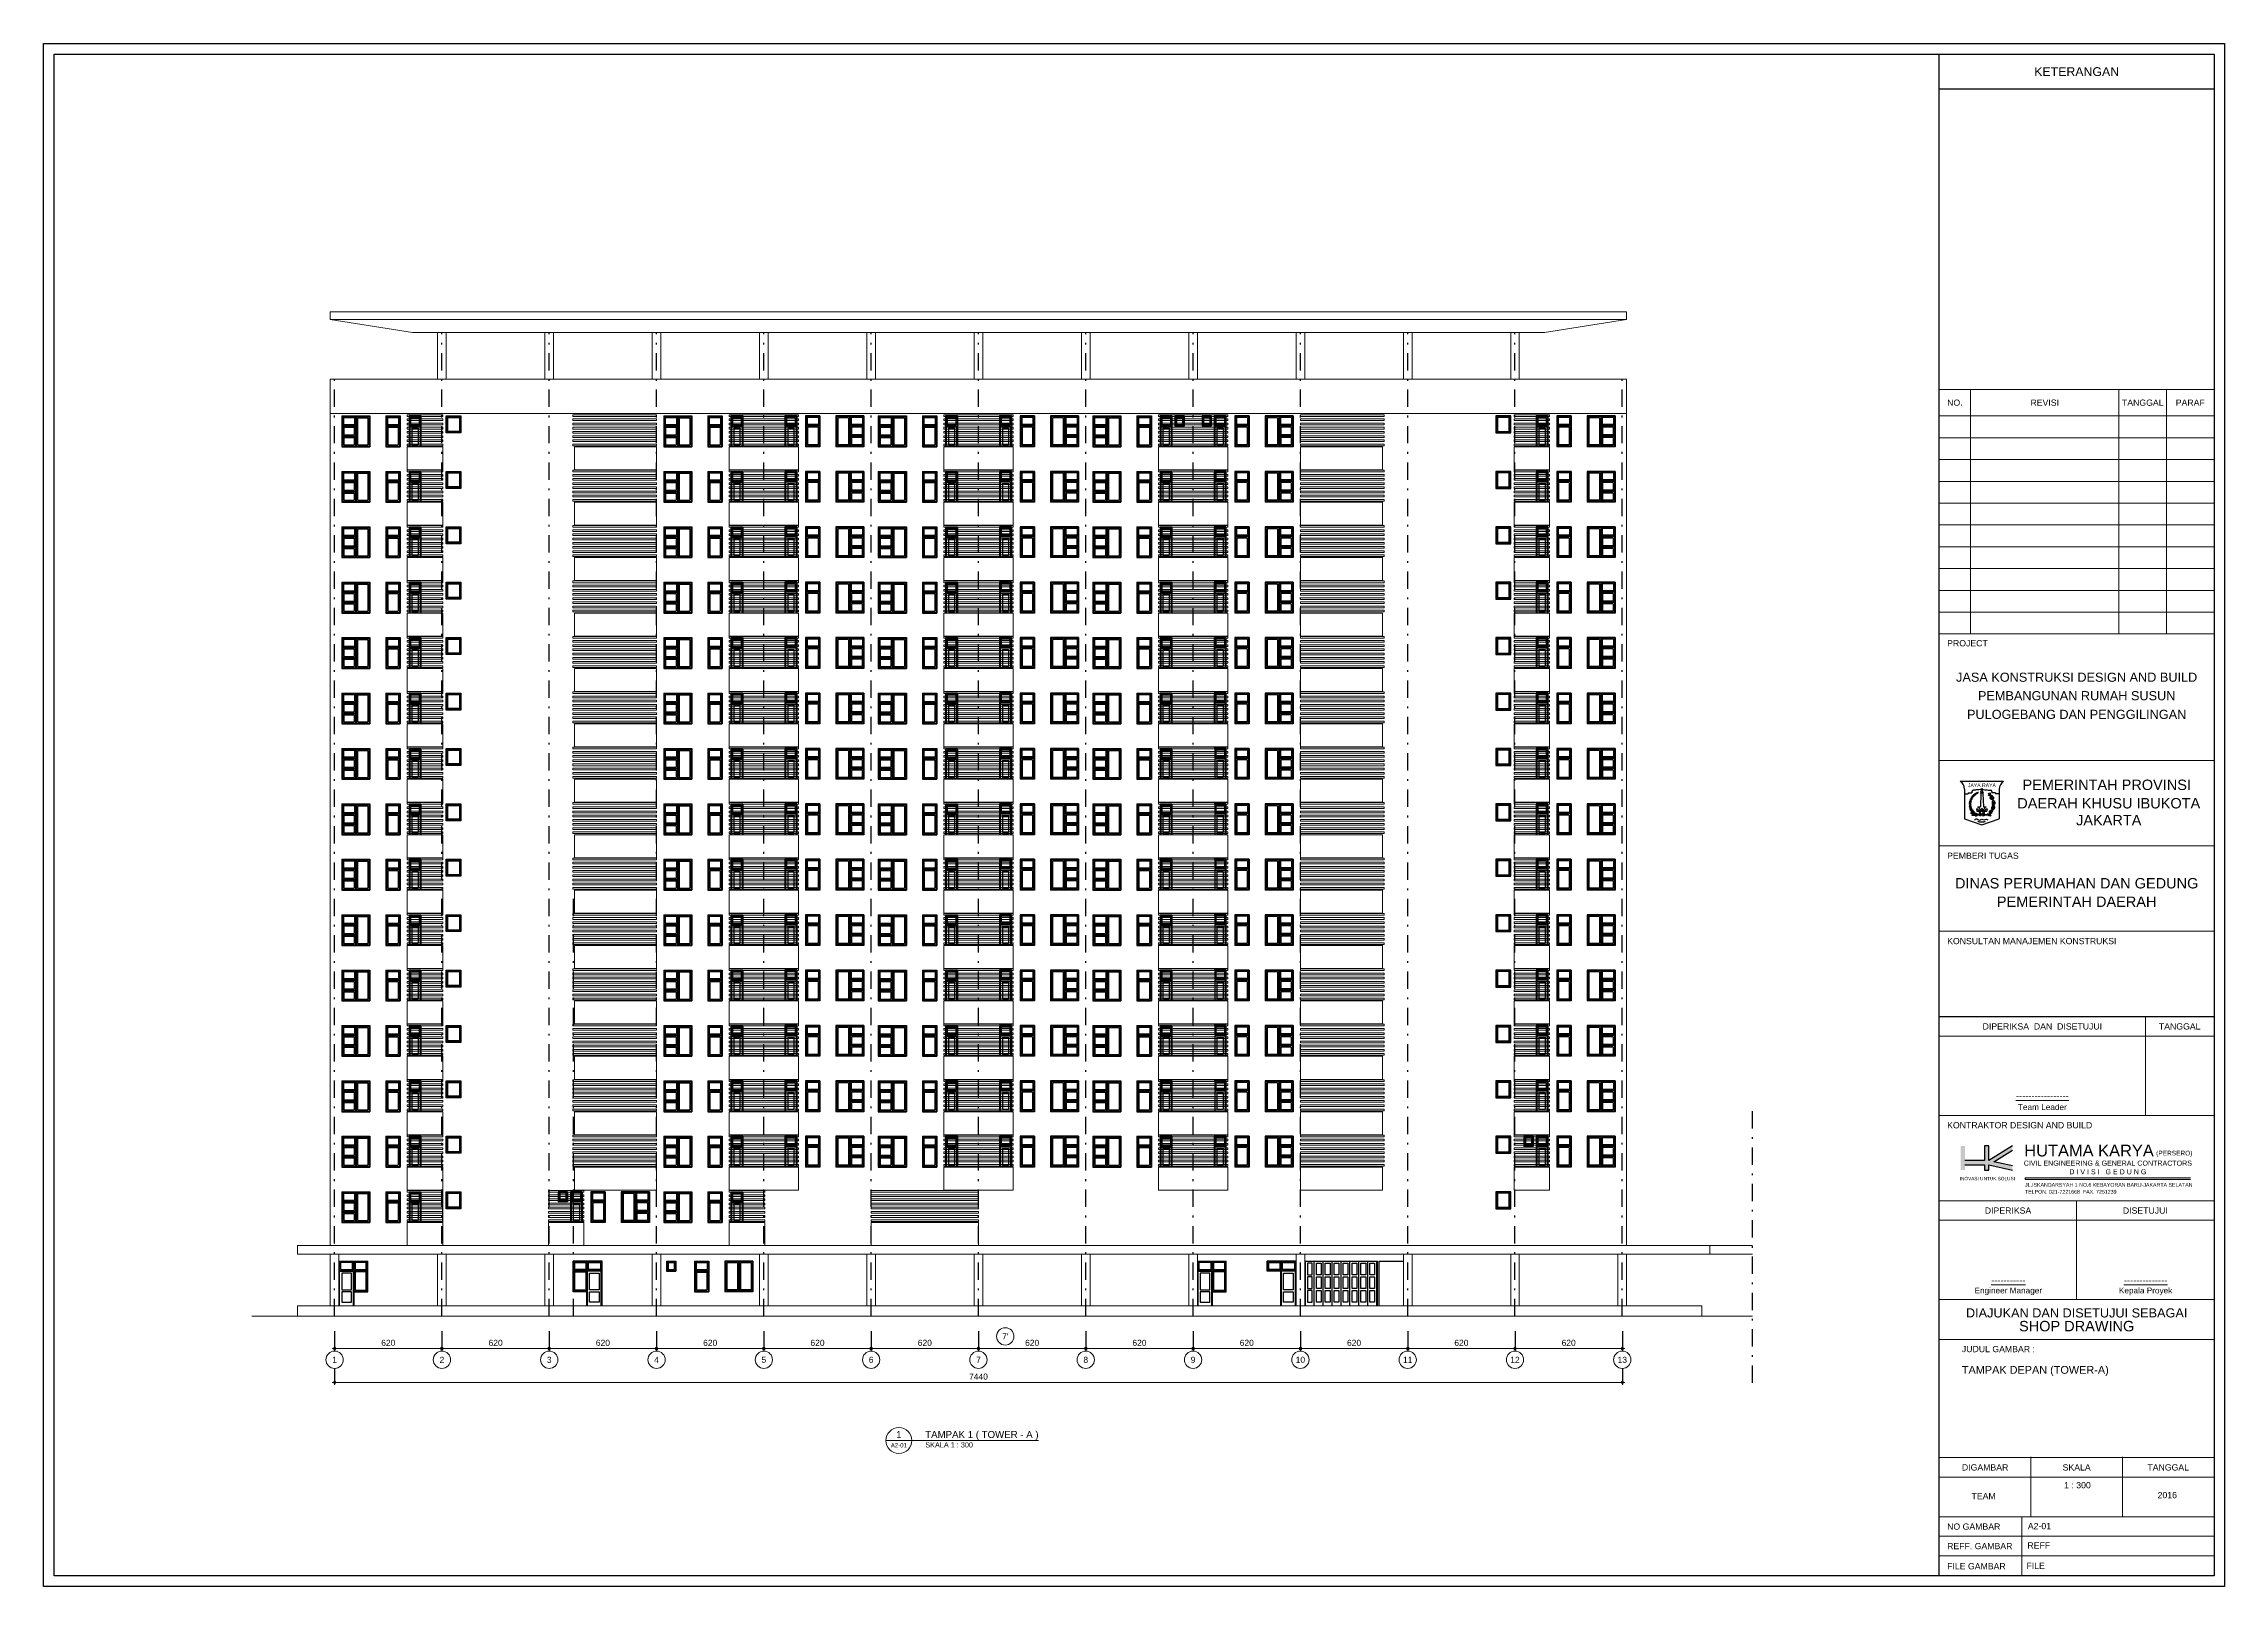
# Model space of a CAD drawing. Header units: millimetres. Extents: x 1676 to 1802, y 1105 to 1194.
import ezdxf
from ezdxf.enums import TextEntityAlignment as Align

# ---------------------------------------------------------------- set-up
doc = ezdxf.new("R2010")
doc.units = ezdxf.units.MM
doc.linetypes.add('DASHDOT', pattern=[1, 0.5, -0.25, 0, -0.25])
doc.layers.get('defpoints').update_dxf_attribs({"color": 1})
for name, color, linetype, lineweight in [('ars', 11, 'Continuous', 0), ('KOP', 7, 'Continuous', 20), ('KOP GARIS', 1, 'Continuous', 30), ('lan', 7, 'Continuous', 15), ('NOT', 7, 'Continuous', 20), ('tem', 5, 'Continuous', 20), ('u', 6, 'Continuous', 20)]:
    doc.layers.add(name, color=color, linetype=linetype, lineweight=lineweight)
doc.layers.add('as', color=1, linetype='Continuous', plot=False)
doc.layers.add('Kusen', color=30, linetype='Continuous')
doc.styles.add('BARU', font='arial.ttf')
doc.styles.add('BOLD', font='arial.ttf')
doc.styles.add('S', font='simplex', dxfattribs={"width": 0.75})
doc.styles.get("Standard").update_dxf_attribs({"font": 'arial.ttf'})
doc.dimstyles.new('sk-100', dxfattribs={"dimtxt": 0.35, "dimasz": 0.15, "dimexe": 0.1, "dimexo": 0, "dimgap": 0.15, "dimtad": 1, "dimdec": 0, "dimlfac": 100, "dimzin": 0, "dimdsep": 46, "dimtxsty": 'Standard', "dimblk": 'BULAT', "dimcen": 0.09, "dimclrd": 256, "dimclre": 256, "dimclrt": 256, "dimadec": 0, "dimazin": 0, "dimtfac": 1, "dimtdec": 0, "dimtofl": 0, "dimtmove": 0, "dimatfit": 3, "dimldrblk": 'BULAT', "dimfxl": 1, "dimtolj": 1, "dimtzin": 0, "dimlwd": -1, "dimarcsym": 0})

msp = doc.modelspace()

# ---------------------------------------------------------------- blocks, each defined once
blk = doc.blocks.new('Ndtpd')
blk.add_line((0.75, 0), (-0.75, 0))
blk.add_circle((0, 0), 0.747)
at = {"flags": 4}
for tag, height, p in [('NO', 0.5, (0, 0.15)), ('NOLBR', 0.3, (0, -0.4))]:
    blk.add_attdef(tag, text='', height=height, dxfattribs=at).set_placement(p, align=Align.CENTER)
for tag, p, height in [('NDTPD', (1.52, 0.15), 0.5), ('SKALA', (1.52, -0.4), 0.3)]:
    blk.add_attdef(tag, p, '', height=height, dxfattribs=at)
blk = doc.blocks.new('KOP A3 DED')
at = {"true_color": 0xfe0101}
blk.add_hatch(color=1, dxfattribs=at).paths.add_polyline_path([(16.559, 8.175), (16.918, 8.396), (16.918, 8.478), (16.461, 8.198), (16.461, 8.478), (16.379, 8.478), (16.379, 8.197), (16.004, 8.197), (16.004, 8.478), (15.922, 8.478), (15.922, 8.013), (16.004, 8.013), (16.004, 8.114), (16.379, 8.114), (16.379, 8.013), (16.461, 8.013), (16.461, 8.114), (16.918, 8.013), (16.918, 8.095)])
at = {"color": 5}
for p, q in [((16.746, 15.491), (15.913, 15.491)), ((15.997, 15.348), (15.997, 14.777)), ((15.997, 15.253), (16.068, 15.253)), ((16.068, 15.277), (16.068, 15.253)), ((16.068, 15.277), (16.139, 15.277)), ((16.139, 15.301), (16.139, 15.277)), ((16.52, 15.301), (16.52, 15.277)), ((16.591, 15.277), (16.52, 15.277)), ((16.591, 15.277), (16.591, 15.253)), ((16.663, 15.253), (16.591, 15.253)), ((16.663, 15.348), (16.663, 14.777)), ((15.997, 14.777), (16.33, 14.658)), ((16.312, 14.837), (16.28, 14.88)), ((16.33, 14.858), (16.299, 14.894)), ((16.312, 14.837), (16.303, 14.825)), ((16.33, 14.858), (16.361, 14.894)), ((16.33, 14.658), (16.663, 14.777)), ((16.348, 14.837), (16.38, 14.88)), ((16.348, 14.837), (16.357, 14.825))]:
    blk.add_line(p, q, dxfattribs=at)
at = {"color": 7}
for p, q in [((16.3, 15.277), (16.359, 15.277)), ((16.312, 15.265), (16.3, 15.003)), ((16.318, 15.282), (16.342, 15.282)), ((16.348, 15.265), (16.359, 15.003)), ((16.223, 14.968), (16.252, 14.968)), ((16.223, 14.968), (16.235, 14.92)), ((16.235, 14.92), (16.425, 14.92)), ((16.252, 15.003), (16.252, 15.002)), ((16.252, 15.003), (16.3, 15.003)), ((16.252, 15.002), (16.255, 15.002)), ((16.252, 14.968), (16.258, 14.944)), ((16.258, 14.944), (16.401, 14.944)), ((16.294, 14.956), (16.318, 14.956)), ((16.342, 14.956), (16.365, 14.956)), ((16.359, 15.003), (16.407, 15.003)), ((16.401, 14.944), (16.407, 14.968)), ((16.405, 15.002), (16.407, 15.002)), ((16.407, 15.003), (16.407, 15.002)), ((16.407, 14.968), (16.437, 14.968)), ((16.425, 14.92), (16.437, 14.968))]:
    blk.add_line(p, q, dxfattribs=at)
for p, q in [((16.488, 15.223), (16.473, 15.232)), ((16.496, 15.22), (16.498, 15.212)), ((16.522, 15.179), (16.507, 15.188)), ((16.522, 15.179), (16.523, 15.197)), ((16.535, 15.145), (16.542, 15.138)), ((16.543, 15.144), (16.543, 15.135)), ((16.459, 14.86), (16.477, 14.861)), ((16.498, 14.895), (16.497, 14.913)), ((16.507, 14.906), (16.522, 14.914)), ((16.548, 14.986), (16.539, 15.002)), ((16.555, 15.084), (16.544, 15.097)), ((16.548, 14.986), (16.559, 15)), ((16.553, 15.038), (16.556, 15.029)), ((16.555, 15.084), (16.561, 15.101)), ((16.56, 15.047), (16.557, 15.039))]:
    blk.add_line(p, q)
at = {"color": 8, "linetype": 'Continuous'}
blk.add_line((15.51, 10.967), (20.8, 10.967), dxfattribs=at)
at = {"color": 1, "true_color": 0xfe0101}
for p, q in [((16.379, 8.478), (16.379, 8.197)), ((16.461, 8.478), (16.379, 8.478)), ((16.461, 8.198), (16.461, 8.478)), ((16.918, 8.478), (16.461, 8.198)), ((16.379, 8.197), (16.004, 8.197)), ((16.004, 8.114), (16.379, 8.114)), ((16.379, 8.114), (16.379, 8.013)), ((16.379, 8.013), (16.461, 8.013)), ((16.461, 8.114), (16.918, 8.013)), ((16.461, 8.013), (16.461, 8.114)), ((16.559, 8.175), (16.918, 8.396)), ((16.918, 8.095), (16.559, 8.175))]:
    blk.add_line(p, q, dxfattribs=at)
at = {"color": 9}
blk.add_line((17.164, 7.865), (17.164, 7.835), dxfattribs=at)
blk.add_lwpolyline([(-21, 29.697), (21, 29.697), (21, 0), (-21, 0), (-21, 29.697)])
at = {"color": 7}
for points in [[(16.318, 15.282), (16.317, 15.284), (16.315, 15.285), (16.315, 15.287), (16.314, 15.289), (16.313, 15.29), (16.313, 15.292), (16.313, 15.293), (16.312, 15.295), (16.312, 15.296), (16.312, 15.298), (16.312, 15.299), (16.312, 15.301), (16.313, 15.302), (16.313, 15.304), (16.314, 15.305), (16.314, 15.307), (16.315, 15.309), (16.316, 15.31), (16.317, 15.312), (16.319, 15.314), (16.321, 15.317), (16.323, 15.32), (16.326, 15.324), (16.33, 15.329)], [(16.342, 15.282), (16.343, 15.284), (16.344, 15.285), (16.345, 15.287), (16.346, 15.289), (16.346, 15.29), (16.347, 15.292), (16.347, 15.293), (16.347, 15.295), (16.347, 15.296), (16.347, 15.298), (16.347, 15.299), (16.347, 15.301), (16.347, 15.302), (16.346, 15.304), (16.346, 15.305), (16.345, 15.307), (16.345, 15.309), (16.344, 15.31), (16.342, 15.312), (16.341, 15.314), (16.339, 15.317), (16.336, 15.32), (16.333, 15.324), (16.33, 15.329)]]:
    blk.add_lwpolyline(points, dxfattribs=at)
at = {"color": 1}
blk.add_lwpolyline([(16.219, 14.849), (16.44, 14.849)], close=True, dxfattribs=at)
at = {"color": 5}
for points in [[(16.303, 14.849), (16.285, 14.825)], [(16.357, 14.849), (16.374, 14.825)]]:
    blk.add_lwpolyline(points, dxfattribs=at)
for centre, radius, start, end in [((15.833, 15.348), 0.164, 0, 60.5129), ((16.163, 15.301), 0.0238, 90, 180), ((16.496, 15.301), 0.0238, 0, 90), ((16.827, 15.348), 0.164, 119.4871, 180), ((16.289, 14.887), 0.0119, 36.8699, 216.8699), ((16.37, 14.887), 0.0119, 323.1301, 143.1301)]:
    blk.add_arc(centre, radius, start, end, dxfattribs=at)
for centre, radius, start, end in [((16.128, 15.113), 0.0363, 164.619, 229.0804), ((16.069, 15.095), 0.0363, 344.619, 49.0804), ((16.343, 15.054), 0.241, 114.0856, 237.6325), ((16.132, 15.138), 0.029, 158.8649, 223.3262), ((16.084, 15.128), 0.029, 338.8649, 43.3262), ((16.102, 15.145), 0.029, 287.1453, 351.6066), ((16.14, 15.113), 0.029, 107.1453, 171.6066), ((16.143, 15.16), 0.029, 150.2996, 214.761), ((16.094, 15.157), 0.029, 330.2996, 34.761), ((16.147, 15.134), 0.029, 98.58, 163.0414), ((16.115, 15.172), 0.029, 278.58, 343.0414), ((16.155, 15.18), 0.029, 145.7989, 210.2603), ((16.106, 15.182), 0.029, 325.7989, 30.2603), ((16.128, 15.195), 0.029, 274.0793, 338.5407), ((16.157, 15.155), 0.029, 94.0793, 158.5407), ((16.169, 15.199), 0.029, 139.3679, 203.8292), ((16.121, 15.206), 0.029, 319.3679, 23.8292), ((16.169, 15.174), 0.029, 87.6483, 152.1096), ((16.144, 15.217), 0.029, 267.6483, 332.1096), ((16.185, 15.217), 0.029, 133.8416, 198.303), ((16.138, 15.228), 0.029, 313.8416, 18.303), ((16.182, 15.192), 0.029, 82.122, 146.5834), ((16.162, 15.236), 0.029, 262.122, 326.5834), ((16.2, 15.23), 0.0261, 126.6239, 191.0853), ((16.158, 15.246), 0.0261, 306.6239, 11.0853), ((16.194, 15.208), 0.0261, 74.9043, 139.3657), ((16.181, 15.25), 0.0261, 254.9043, 319.3657), ((16.178, 15.257), 0.0209, 303.961, 8.4223), ((16.21, 15.242), 0.0209, 123.961, 188.4223), ((16.205, 15.225), 0.0209, 72.2414, 136.7027), ((16.196, 15.259), 0.0209, 252.2414, 316.7027), ((16.194, 15.269), 0.0209, 297.7406, 2.2019), ((16.225, 15.251), 0.0209, 117.7406, 182.2019), ((16.217, 15.234), 0.0209, 66.021, 130.4823), ((16.212, 15.269), 0.0209, 246.021, 310.4823), ((16.236, 15.26), 0.0167, 113.4007, 177.862), ((16.212, 15.276), 0.0167, 293.4007, 357.862), ((16.229, 15.247), 0.0167, 61.6811, 126.1424), ((16.227, 15.275), 0.0167, 241.6811, 306.1424), ((16.227, 15.284), 0.0167, 293.4007, 357.862), ((16.25, 15.268), 0.0167, 113.4007, 177.862), ((16.243, 15.255), 0.0167, 61.6811, 126.1424), ((16.241, 15.283), 0.0167, 241.6811, 306.1424), ((16.248, 15.29), 0.0167, 260.9369, 325.3982), ((16.259, 15.264), 0.0167, 80.9369, 145.3982), ((16.316, 15.054), 0.241, 302.3675, 44.4851), ((16.466, 15.267), 0.0364, 235.5154, 280.6207), ((16.443, 15.231), 0.0302, 1.4248, 71.624), ((16.5, 15.224), 0.0364, 235.5154, 280.6207), ((16.528, 15.254), 0.0473, 151.1819, 225.9956), ((16.477, 15.187), 0.0302, 1.4248, 71.624), ((16.491, 15.128), 0.0473, 20.9123, 95.7261), ((16.53, 15.192), 0.0473, 200.9123, 275.7261), ((16.454, 15.243), 0.0473, 331.1819, 45.9956), ((16.542, 15.221), 0.0302, 162.5946, 232.7938), ((16.498, 15.223), 0.0364, 313.598, 358.7033), ((16.515, 15.106), 0.0302, 343.1383, 53.3375), ((16.585, 15.166), 0.0473, 133.1999, 208.0136), ((16.511, 15.179), 0.0473, 313.1999, 28.0136), ((16.584, 15.12), 0.0302, 150.0679, 220.2671), ((16.542, 15.132), 0.0364, 301.0712, 346.1766), ((16.069, 15.017), 0.0363, 2.2926, 66.7539), ((16.119, 15.052), 0.0363, 182.2926, 246.7539), ((16.076, 14.98), 0.0363, 12.6628, 77.1241), ((16.12, 15.023), 0.0363, 192.6628, 257.1241), ((16.122, 15.082), 0.0363, 172.3995, 236.8608), ((16.066, 15.056), 0.0363, 352.3995, 56.8608), ((16.123, 15), 0.0363, 200.2151, 264.6765), ((16.086, 14.952), 0.0363, 20.2151, 84.6765), ((16.131, 14.975), 0.0363, 206.1601, 270.6214), ((16.099, 14.923), 0.0363, 26.1601, 90.6214), ((16.138, 15.055), 0.0363, 120.6799, 185.1412), ((16.084, 15.083), 0.0363, 300.6799, 5.1412), ((16.09, 15.119), 0.0363, 292.8994, 357.3608), ((16.141, 15.084), 0.0363, 112.8994, 177.3608), ((16.14, 15.028), 0.0363, 130.573, 195.0343), ((16.081, 15.046), 0.0363, 310.573, 15.0343), ((16.144, 15.003), 0.0363, 140.9432, 205.4045), ((16.083, 15.011), 0.0363, 320.9432, 25.4045), ((16.143, 14.952), 0.0363, 208.508, 272.9693), ((16.113, 14.899), 0.0363, 28.508, 92.9693), ((16.152, 14.98), 0.0363, 140.9432, 205.4045), ((16.091, 14.987), 0.0363, 320.9432, 25.4045), ((16.131, 14.875), 0.0363, 40.0311, 104.4924), ((16.15, 14.934), 0.0363, 220.0311, 284.4924), ((16.162, 14.958), 0.0363, 146.9028, 211.3642), ((16.101, 14.959), 0.0363, 326.9028, 31.3642), ((16.152, 14.853), 0.0363, 49.2006, 113.662), ((16.161, 14.914), 0.0363, 229.2006, 293.662), ((16.176, 14.935), 0.0363, 146.6953, 211.1566), ((16.115, 14.936), 0.0363, 326.6953, 31.1566), ((16.191, 14.916), 0.0363, 144.8635, 209.3249), ((16.129, 14.919), 0.0363, 324.8635, 29.3249), ((16.172, 14.836), 0.0363, 44.4223, 108.8836), ((16.187, 14.896), 0.0363, 224.4223, 288.8836), ((16.207, 14.898), 0.0363, 144.4903, 208.9516), ((16.146, 14.902), 0.0363, 324.4903, 28.9516), ((16.226, 14.885), 0.0363, 156.1803, 220.6416), ((16.165, 14.876), 0.0363, 336.1803, 40.6416), ((16.515, 14.897), 0.0473, 137.1076, 211.9214), ((16.44, 14.905), 0.0473, 317.1076, 31.9214), ((16.504, 14.848), 0.0302, 83.4432, 153.6424), ((16.498, 14.891), 0.0364, 234.4466, 279.5519), ((16.517, 14.862), 0.0364, 69.8962, 144.7099), ((16.5, 14.917), 0.0364, 249.8962, 324.7099), ((16.525, 14.937), 0.0364, 176.9872, 222.0926), ((16.481, 14.938), 0.0302, 302.8967, 13.0959), ((16.561, 14.977), 0.0473, 153.0891, 227.9029), ((16.551, 15.036), 0.0364, 205.6201, 250.7254), ((16.487, 14.963), 0.0473, 333.0891, 47.9029), ((16.549, 15.133), 0.0364, 217.2288, 262.3342), ((16.552, 14.913), 0.0302, 106.5818, 176.781), ((16.53, 14.95), 0.0364, 257.5851, 302.6905), ((16.572, 15.081), 0.0473, 171.1641, 245.9779), ((16.506, 15.045), 0.0473, 351.1641, 65.9779), ((16.512, 15.016), 0.0302, 331.5296, 41.7288), ((16.536, 15.002), 0.0473, 271.02, 345.8338), ((16.583, 14.943), 0.0473, 91.02, 165.8338), ((16.587, 15.01), 0.0302, 128.2781, 198.4773), ((16.607, 15.054), 0.0473, 113.3027, 188.1164), ((16.553, 15.036), 0.0364, 279.2815, 324.3868), ((16.541, 15.091), 0.0473, 293.3027, 8.1164)]:
    blk.add_arc(centre, radius, start, end)
at = {"color": 7}
for centre, radius, start, end in [((16.296, 15.261), 0.0168, 15, 75), ((16.364, 15.261), 0.0168, 105, 165), ((16.225, 14.937), 0.0713, 15, 65.3894), ((16.33, 14.956), 0.0119, 0, 180), ((16.434, 14.937), 0.0713, 114.6106, 165)]:
    blk.add_arc(centre, radius, start, end, dxfattribs=at)
at = {"color": 1}
blk.add_arc((16.219, 14.858), 0.00952, 237.6325, 270, dxfattribs=at)
at = {"color": 11}
for centre, radius, start, end in [((16.47, 14.864), 0.0364, 158.8696, 203.9749), ((16.429, 14.878), 0.0302, 284.779, 354.9783), ((16.44, 14.858), 0.00952, 270, 302.3675)]:
    blk.add_arc(centre, radius, start, end, dxfattribs=at)
at = {"color": 5}
for points in [[(16.33, 15.36), (16.316, 15.346), (16.297, 15.338), (16.25, 15.331), (16.206, 15.329), (16.163, 15.324)], [(16.33, 15.36), (16.344, 15.346), (16.362, 15.338), (16.41, 15.331), (16.454, 15.329), (16.496, 15.324)], [(16.192, 14.861), (16.182, 14.857), (16.163, 14.861), (16.133, 14.872), (16.113, 14.891)], [(16.201, 14.849), (16.188, 14.847), (16.176, 14.842), (16.157, 14.84), (16.138, 14.845)], [(16.227, 14.846), (16.217, 14.84), (16.198, 14.838), (16.182, 14.838), (16.173, 14.836)], [(16.187, 14.751), (16.231, 14.773), (16.275, 14.751), (16.326, 14.767), (16.372, 14.753), (16.416, 14.766), (16.446, 14.758)], [(16.252, 14.849), (16.24, 14.842), (16.233, 14.835), (16.209, 14.826), (16.198, 14.829)], [(16.245, 14.857), (16.228, 14.858), (16.22, 14.862), (16.208, 14.862)], [(16.252, 14.849), (16.245, 14.864), (16.229, 14.878), (16.226, 14.885)], [(16.249, 14.716), (16.273, 14.723), (16.3, 14.714), (16.329, 14.72), (16.356, 14.714), (16.375, 14.722), (16.39, 14.717)]]:
    blk.add_spline(points, degree=3, dxfattribs=at)
for points in [[(16.443, 14.849), (16.458, 14.851), (16.488, 14.85), (16.511, 14.839)], [(16.443, 14.849), (16.456, 14.842), (16.486, 14.835), (16.511, 14.839)]]:
    blk.add_spline(points, degree=3)
at = {"color": 7}
for p in [(17.273, 2.478), (19.037, 2.478)]:
    blk.add_point(p, dxfattribs=at)
at = {"layer": 'KOP'}
for p, q in [((15.51, 23.042), (20.8, 23.042)), ((16.11, 18.333), (16.11, 23.042)), ((18.97, 18.333), (18.97, 23.042)), ((19.885, 23.042), (19.885, 18.333)), ((15.51, 22.531), (20.8, 22.531)), ((15.51, 22.111), (20.8, 22.111)), ((15.51, 21.691), (20.8, 21.691)), ((15.51, 21.271), (20.8, 21.271)), ((15.51, 20.852), (20.8, 20.852)), ((15.51, 20.432), (20.8, 20.432)), ((15.51, 20.012), (20.8, 20.012)), ((15.51, 19.592), (20.8, 19.592)), ((15.51, 19.172), (20.8, 19.172)), ((15.51, 18.753), (20.8, 18.753)), ((15.51, 18.333), (20.8, 18.333)), ((15.51, 18.333), (20.8, 18.333)), ((15.51, 15.896), (20.8, 15.896)), ((15.51, 14.253), (20.8, 14.253)), ((15.51, 12.61), (20.8, 12.61)), ((15.51, 10.967), (20.8, 10.967)), ((19.478, 10.967), (19.478, 9.064)), ((15.51, 10.592), (20.8, 10.592)), ((15.51, 9.064), (20.8, 9.064)), ((20.348, 7.865), (17.164, 7.865)), ((17.164, 7.835), (20.348, 7.835)), ((15.51, 7.421), (20.8, 7.421)), ((18.155, 7.421), (18.155, 5.519)), ((15.51, 7.046), (20.8, 7.046)), ((15.51, 5.519), (20.8, 5.519)), ((15.51, 4.755), (20.8, 4.755)), ((15.51, 2.478), (20.8, 2.478)), ((15.51, 2.102), (20.8, 2.102)), ((17.273, 2.478), (17.273, 1.339)), ((19.037, 2.478), (19.037, 1.339)), ((15.51, 1.339), (20.8, 1.339)), ((17.102, 1.339), (17.102, 0.2)), ((15.51, 0.964), (20.8, 0.964)), ((20.8, 0.589), (15.51, 0.589))]:
    blk.add_line(p, q, dxfattribs=at)
blk.add_solid([(17.164, 7.865), (17.164, 7.835), (20.348, 7.865), (20.348, 7.835)], dxfattribs=at)
at = {"layer": 'KOP GARIS'}
for p, q in [((15.51, 0.2), (15.51, 29.497)), ((15.51, 28.826), (20.8, 28.826))]:
    blk.add_line(p, q, dxfattribs=at)
blk.add_lwpolyline([(-20.8, 29.497), (20.8, 29.497), (20.8, 0.2), (-20.8, 0.2)], close=True, dxfattribs=at)
at = {"color": 5, "style": 'BARU', "width": 0.9}
blk.add_text('JAYA RAYA', height=0.0714, dxfattribs=at).set_placement((16.33, 15.42), align=Align.MIDDLE)
at = {"layer": 'KOP', "style": 'BOLD'}
for s, height, p in [('KETERANGAN', 0.17, (18.155, 29.158)), ('NO.', 0.12, (15.81, 22.786)), ('REVISI', 0.12, (17.54, 22.786)), ('TANGGAL', 0.12, (19.428, 22.786)), ('PARAF', 0.12, (20.343, 22.786)), ('JASA KONSTRUKSI DESIGN AND BUILD', 0.17498, (18.155, 17.501)), ('PEMBANGUNAN RUMAH SUSUN', 0.17498, (18.155, 17.145)), ('PULOGEBANG DAN PENGGILINGAN', 0.17498, (18.155, 16.786)), ('DAERAH KHUSU IBUKOTA', 0.19998, (18.773, 15.075)), ('PEMERINTAH PROVINSI ', 0.19998, (18.773, 15.43)), ('JAKARTA', 0.2, (18.773, 14.749)), ('DINAS PERUMAHAN DAN GEDUNG', 0.19998, (18.155, 13.535)), ('PEMERINTAH DAERAH', 0.19998, (18.155, 13.179)), ('DIPERIKSA  DAN  DISETUJUI', 0.12003, (17.494, 10.779)), ('TANGGAL', 0.12, (20.139, 10.779)), ('DIPERIKSA', 0.12, (16.833, 7.234)), ('DISETUJUI', 0.12, (19.478, 7.234)), ('DIAJUKAN DAN DISETUJUI SEBAGAI', 0.17498, (18.155, 5.264)), ('SHOP DRAWING', 0.19998, (18.155, 5.01)), ('JUDUL GAMBAR :', 0.12003, (16.648, 4.568)), ('DIGAMBAR', 0.12, (16.392, 2.29)), ('SKALA', 0.12, (18.155, 2.29)), ('TANGGAL', 0.12, (19.918, 2.29))]:
    blk.add_text(s, height=height, dxfattribs=at).set_placement(p, align=Align.MIDDLE_CENTER)
for s, height, p in [('PROJECT', 0.12, (16.443, 18.155)), ('PEMBERI TUGAS', 0.12003, (17.039, 14.065)), ('KONSULTAN MANAJEMEN KONSTRUKSI', 0.12003, (18.921, 12.422)), ('KONTRAKTOR DESIGN AND BUILD', 0.12003, (18.455, 8.877)), ('NO GAMBAR', 0.12, (16.685, 1.151)), ('REFF. GAMBAR', 0.12003, (16.918, 0.776)), ('FILE GAMBAR', 0.12003, (16.788, 0.388))]:
    blk.add_text(s, height=height, dxfattribs=at).set_placement(p, align=Align.MIDDLE_RIGHT)
for s, height, p in [('%%U-----------------', 0.12861, (17.494, 9.44)), ('Team Leader', 0.11318, (17.494, 9.228)), ('%%U-----------', 0.12861, (16.838, 5.895)), ('%%U--------------', 0.12861, (19.483, 5.895)), ('Engineer Manager', 0.11318, (16.838, 5.682)), ('Kepala Proyek', 0.11318, (19.483, 5.682))]:
    blk.add_text(s, height=height, dxfattribs=at).set_placement(p, align=Align.MIDDLE)
for s, height, p in [('HUTAMA KARYA', 0.22633, (17.146, 8.276)), ('(PERSERO)', 0.09, (19.686, 8.295))]:
    blk.add_text(s, height=height, dxfattribs=at).set_placement(p)
for s, p in [('CIVIL ENGINEERING & GENERAL CONTRACTORS', (18.756, 8.098)), ('D I V I S I   G E D U N G', (18.756, 7.932))]:
    blk.add_text(s, height=0.09753, dxfattribs=at).set_placement(p, align=Align.CENTER)
at = {"layer": 'KOP'}
for s, p in [('JL.ISKANDARSYAH 1 NO.6 KEBAYORAN BARU-JAKARTA SELATAN', (17.16, 7.693)), ('TELPON. 021-7221668  FAX. 7251239', (17.16, 7.56))]:
    blk.add_text(s, height=0.07252, dxfattribs=at).set_placement(p)
at = {"layer": 'KOP', "ltscale": 1500, "insert": (16.434, 7.85), "char_height": 0.06502, "width": 1.36933, "attachment_point": 5}
blk.add_mtext('INOVASI UNTUK SOLUSI', dxfattribs=at)
at = {"layer": 'KOP', "style": 'BOLD'}
for tag, p in [('JUDUL1', (15.945, 4.092)), ('JUDUL2', (15.945, 3.747)), ('JUDUL3', (15.945, 3.427)), ('REFF', (17.207, 0.727)), ('NO', (17.215, 1.101)), ('FILE', (17.189, 0.336))]:
    blk.add_attdef(tag, p, '', height=0.12, dxfattribs=at)
for tag, p in [('NAME', (16.363, 1.738)), ('SCALE2', (18.169, 1.733)), ('SCALE1', (18.171, 1.948)), ('DATE', (19.9, 1.757)), ('SCALE3', (18.17, 1.521))]:
    blk.add_attdef(tag, text='', height=0.12, dxfattribs=at).set_placement(p, align=Align.MIDDLE_CENTER)
blk = doc.blocks.new('BULAT')
for p, q in [((-1, 0), (1, 0)), ((0, -1), (0, 1))]:
    blk.add_line(p, q)
blk.add_circle((0, 0), 0.5)
blk = doc.blocks.new('*D54')
at = {"layer": 'defpoints', "color": 0}
for p in [(1693.04, 1119.35), (1699.24, 1119.35), (1699.24, 1118.35)]:
    blk.add_point(p, dxfattribs=at)
at = {"layer": 'u', "lineweight": -2}
for p, q in [((1693.04, 1119.35), (1693.04, 1118.25)), ((1699.24, 1119.35), (1699.24, 1118.25))]:
    blk.add_line(p, q, dxfattribs=at)
at = {"layer": 'u'}
blk.add_line((1693.19, 1118.35), (1699.09, 1118.35), dxfattribs=at)
at = {"layer": 'u', "xscale": 0.15, "yscale": 0.15, "zscale": 0.15, "rotation": 180}
blk.add_blockref('BULAT', (1693.04, 1118.35), dxfattribs=at)
at = {"layer": 'u', "xscale": 0.15, "yscale": 0.15, "zscale": 0.15}
blk.add_blockref('BULAT', (1699.24, 1118.35), dxfattribs=at)
at = {"layer": 'u', "insert": (1696.14, 1118.68), "char_height": 0.35, "attachment_point": 5}
blk.add_mtext('\\A1;620', dxfattribs=at)
blk = doc.blocks.new('*D55')
at = {"layer": 'defpoints', "color": 0}
for p in [(1699.24, 1119.35), (1705.44, 1119.35), (1705.44, 1118.35)]:
    blk.add_point(p, dxfattribs=at)
at = {"layer": 'u', "lineweight": -2}
for p, q in [((1699.24, 1119.35), (1699.24, 1118.25)), ((1705.44, 1119.35), (1705.44, 1118.25))]:
    blk.add_line(p, q, dxfattribs=at)
at = {"layer": 'u'}
blk.add_line((1699.39, 1118.35), (1705.29, 1118.35), dxfattribs=at)
at = {"layer": 'u', "xscale": 0.15, "yscale": 0.15, "zscale": 0.15, "rotation": 180}
blk.add_blockref('BULAT', (1699.24, 1118.35), dxfattribs=at)
at = {"layer": 'u', "xscale": 0.15, "yscale": 0.15, "zscale": 0.15}
blk.add_blockref('BULAT', (1705.44, 1118.35), dxfattribs=at)
at = {"layer": 'u', "insert": (1702.34, 1118.68), "char_height": 0.35, "attachment_point": 5}
blk.add_mtext('\\A1;620', dxfattribs=at)
blk = doc.blocks.new('*D56')
at = {"layer": 'defpoints', "color": 0}
for p in [(1705.44, 1119.35), (1711.64, 1119.35), (1711.64, 1118.35)]:
    blk.add_point(p, dxfattribs=at)
at = {"layer": 'u', "lineweight": -2}
for p, q in [((1705.44, 1119.35), (1705.44, 1118.25)), ((1711.64, 1119.35), (1711.64, 1118.25))]:
    blk.add_line(p, q, dxfattribs=at)
at = {"layer": 'u'}
blk.add_line((1705.59, 1118.35), (1711.49, 1118.35), dxfattribs=at)
at = {"layer": 'u', "xscale": 0.15, "yscale": 0.15, "zscale": 0.15, "rotation": 180}
blk.add_blockref('BULAT', (1705.44, 1118.35), dxfattribs=at)
at = {"layer": 'u', "xscale": 0.15, "yscale": 0.15, "zscale": 0.15}
blk.add_blockref('BULAT', (1711.64, 1118.35), dxfattribs=at)
at = {"layer": 'u', "insert": (1708.54, 1118.68), "char_height": 0.35, "attachment_point": 5}
blk.add_mtext('\\A1;620', dxfattribs=at)
blk = doc.blocks.new('*D57')
at = {"layer": 'defpoints', "color": 0}
for p in [(1711.64, 1119.35), (1717.84, 1119.35), (1717.84, 1118.35)]:
    blk.add_point(p, dxfattribs=at)
at = {"layer": 'u', "lineweight": -2}
for p, q in [((1711.64, 1119.35), (1711.64, 1118.25)), ((1717.84, 1119.35), (1717.84, 1118.25))]:
    blk.add_line(p, q, dxfattribs=at)
at = {"layer": 'u'}
blk.add_line((1711.79, 1118.35), (1717.69, 1118.35), dxfattribs=at)
at = {"layer": 'u', "xscale": 0.15, "yscale": 0.15, "zscale": 0.15, "rotation": 180}
blk.add_blockref('BULAT', (1711.64, 1118.35), dxfattribs=at)
at = {"layer": 'u', "xscale": 0.15, "yscale": 0.15, "zscale": 0.15}
blk.add_blockref('BULAT', (1717.84, 1118.35), dxfattribs=at)
at = {"layer": 'u', "insert": (1714.74, 1118.68), "char_height": 0.35, "attachment_point": 5}
blk.add_mtext('\\A1;620', dxfattribs=at)
blk = doc.blocks.new('*D58')
at = {"layer": 'defpoints', "color": 0}
for p in [(1717.84, 1119.35), (1724.04, 1119.35), (1724.04, 1118.35)]:
    blk.add_point(p, dxfattribs=at)
at = {"layer": 'u', "lineweight": -2}
for p, q in [((1717.84, 1119.35), (1717.84, 1118.25)), ((1724.04, 1119.35), (1724.04, 1118.25))]:
    blk.add_line(p, q, dxfattribs=at)
at = {"layer": 'u'}
blk.add_line((1717.99, 1118.35), (1723.89, 1118.35), dxfattribs=at)
at = {"layer": 'u', "xscale": 0.15, "yscale": 0.15, "zscale": 0.15, "rotation": 180}
blk.add_blockref('BULAT', (1717.84, 1118.35), dxfattribs=at)
at = {"layer": 'u', "xscale": 0.15, "yscale": 0.15, "zscale": 0.15}
blk.add_blockref('BULAT', (1724.04, 1118.35), dxfattribs=at)
at = {"layer": 'u', "insert": (1720.94, 1118.68), "char_height": 0.35, "attachment_point": 5}
blk.add_mtext('\\A1;620', dxfattribs=at)
blk = doc.blocks.new('*D59')
at = {"layer": 'defpoints', "color": 0}
for p in [(1724.04, 1119.35), (1730.24, 1119.35), (1730.24, 1118.35)]:
    blk.add_point(p, dxfattribs=at)
at = {"layer": 'u', "lineweight": -2}
for p, q in [((1724.04, 1119.35), (1724.04, 1118.25)), ((1730.24, 1119.35), (1730.24, 1118.25))]:
    blk.add_line(p, q, dxfattribs=at)
at = {"layer": 'u'}
blk.add_line((1724.19, 1118.35), (1730.09, 1118.35), dxfattribs=at)
at = {"layer": 'u', "xscale": 0.15, "yscale": 0.15, "zscale": 0.15, "rotation": 180}
blk.add_blockref('BULAT', (1724.04, 1118.35), dxfattribs=at)
at = {"layer": 'u', "xscale": 0.15, "yscale": 0.15, "zscale": 0.15}
blk.add_blockref('BULAT', (1730.24, 1118.35), dxfattribs=at)
at = {"layer": 'u', "insert": (1727.14, 1118.68), "char_height": 0.35, "attachment_point": 5}
blk.add_mtext('\\A1;620', dxfattribs=at)
blk = doc.blocks.new('*D60')
at = {"layer": 'defpoints', "color": 0}
for p in [(1730.24, 1119.35), (1736.44, 1119.35), (1736.44, 1118.35)]:
    blk.add_point(p, dxfattribs=at)
at = {"layer": 'u', "lineweight": -2}
for p, q in [((1730.24, 1119.35), (1730.24, 1118.25)), ((1736.44, 1119.35), (1736.44, 1118.25))]:
    blk.add_line(p, q, dxfattribs=at)
at = {"layer": 'u'}
blk.add_line((1730.39, 1118.35), (1736.29, 1118.35), dxfattribs=at)
at = {"layer": 'u', "xscale": 0.15, "yscale": 0.15, "zscale": 0.15, "rotation": 180}
blk.add_blockref('BULAT', (1730.24, 1118.35), dxfattribs=at)
at = {"layer": 'u', "xscale": 0.15, "yscale": 0.15, "zscale": 0.15}
blk.add_blockref('BULAT', (1736.44, 1118.35), dxfattribs=at)
at = {"layer": 'u', "insert": (1733.34, 1118.68), "char_height": 0.35, "attachment_point": 5}
blk.add_mtext('\\A1;620', dxfattribs=at)
blk = doc.blocks.new('*D61')
at = {"layer": 'defpoints', "color": 0}
for p in [(1736.44, 1119.35), (1742.64, 1119.35), (1742.64, 1118.35)]:
    blk.add_point(p, dxfattribs=at)
at = {"layer": 'u', "lineweight": -2}
for p, q in [((1736.44, 1119.35), (1736.44, 1118.25)), ((1742.64, 1119.35), (1742.64, 1118.25))]:
    blk.add_line(p, q, dxfattribs=at)
at = {"layer": 'u'}
blk.add_line((1736.59, 1118.35), (1742.49, 1118.35), dxfattribs=at)
at = {"layer": 'u', "xscale": 0.15, "yscale": 0.15, "zscale": 0.15, "rotation": 180}
blk.add_blockref('BULAT', (1736.44, 1118.35), dxfattribs=at)
at = {"layer": 'u', "xscale": 0.15, "yscale": 0.15, "zscale": 0.15}
blk.add_blockref('BULAT', (1742.64, 1118.35), dxfattribs=at)
at = {"layer": 'u', "insert": (1739.54, 1118.68), "char_height": 0.35, "attachment_point": 5}
blk.add_mtext('\\A1;620', dxfattribs=at)
blk = doc.blocks.new('*D62')
at = {"layer": 'defpoints', "color": 0}
for p in [(1742.64, 1119.35), (1748.84, 1119.35), (1748.84, 1118.35)]:
    blk.add_point(p, dxfattribs=at)
at = {"layer": 'u', "lineweight": -2}
for p, q in [((1742.64, 1119.35), (1742.64, 1118.25)), ((1748.84, 1119.35), (1748.84, 1118.25))]:
    blk.add_line(p, q, dxfattribs=at)
at = {"layer": 'u'}
blk.add_line((1742.79, 1118.35), (1748.69, 1118.35), dxfattribs=at)
at = {"layer": 'u', "xscale": 0.15, "yscale": 0.15, "zscale": 0.15, "rotation": 180}
blk.add_blockref('BULAT', (1742.64, 1118.35), dxfattribs=at)
at = {"layer": 'u', "xscale": 0.15, "yscale": 0.15, "zscale": 0.15}
blk.add_blockref('BULAT', (1748.84, 1118.35), dxfattribs=at)
at = {"layer": 'u', "insert": (1745.74, 1118.68), "char_height": 0.35, "attachment_point": 5}
blk.add_mtext('\\A1;620', dxfattribs=at)
blk = doc.blocks.new('*D63')
at = {"layer": 'defpoints', "color": 0}
for p in [(1748.84, 1119.35), (1755.04, 1119.35), (1755.04, 1118.35)]:
    blk.add_point(p, dxfattribs=at)
at = {"layer": 'u', "lineweight": -2}
for p, q in [((1748.84, 1119.35), (1748.84, 1118.25)), ((1755.04, 1119.35), (1755.04, 1118.25))]:
    blk.add_line(p, q, dxfattribs=at)
at = {"layer": 'u'}
blk.add_line((1748.99, 1118.35), (1754.89, 1118.35), dxfattribs=at)
at = {"layer": 'u', "xscale": 0.15, "yscale": 0.15, "zscale": 0.15, "rotation": 180}
blk.add_blockref('BULAT', (1748.84, 1118.35), dxfattribs=at)
at = {"layer": 'u', "xscale": 0.15, "yscale": 0.15, "zscale": 0.15}
blk.add_blockref('BULAT', (1755.04, 1118.35), dxfattribs=at)
at = {"layer": 'u', "insert": (1751.94, 1118.68), "char_height": 0.35, "attachment_point": 5}
blk.add_mtext('\\A1;620', dxfattribs=at)
blk = doc.blocks.new('*D64')
at = {"layer": 'defpoints', "color": 0}
for p in [(1755.04, 1119.35), (1761.24, 1119.35), (1761.24, 1118.35)]:
    blk.add_point(p, dxfattribs=at)
at = {"layer": 'u', "lineweight": -2}
for p, q in [((1755.04, 1119.35), (1755.04, 1118.25)), ((1761.24, 1119.35), (1761.24, 1118.25))]:
    blk.add_line(p, q, dxfattribs=at)
at = {"layer": 'u'}
blk.add_line((1755.19, 1118.35), (1761.09, 1118.35), dxfattribs=at)
at = {"layer": 'u', "xscale": 0.15, "yscale": 0.15, "zscale": 0.15, "rotation": 180}
blk.add_blockref('BULAT', (1755.04, 1118.35), dxfattribs=at)
at = {"layer": 'u', "xscale": 0.15, "yscale": 0.15, "zscale": 0.15}
blk.add_blockref('BULAT', (1761.24, 1118.35), dxfattribs=at)
at = {"layer": 'u', "insert": (1758.14, 1118.68), "char_height": 0.35, "attachment_point": 5}
blk.add_mtext('\\A1;620', dxfattribs=at)
blk = doc.blocks.new('*D65')
at = {"layer": 'defpoints', "color": 0}
for p in [(1761.24, 1119.35), (1767.44, 1119.35), (1767.44, 1118.35)]:
    blk.add_point(p, dxfattribs=at)
at = {"layer": 'u', "lineweight": -2}
for p, q in [((1761.24, 1119.35), (1761.24, 1118.25)), ((1767.44, 1119.35), (1767.44, 1118.25))]:
    blk.add_line(p, q, dxfattribs=at)
at = {"layer": 'u'}
blk.add_line((1761.39, 1118.35), (1767.29, 1118.35), dxfattribs=at)
at = {"layer": 'u', "xscale": 0.15, "yscale": 0.15, "zscale": 0.15, "rotation": 180}
blk.add_blockref('BULAT', (1761.24, 1118.35), dxfattribs=at)
at = {"layer": 'u', "xscale": 0.15, "yscale": 0.15, "zscale": 0.15}
blk.add_blockref('BULAT', (1767.44, 1118.35), dxfattribs=at)
at = {"layer": 'u', "insert": (1764.34, 1118.68), "char_height": 0.35, "attachment_point": 5}
blk.add_mtext('\\A1;620', dxfattribs=at)
blk = doc.blocks.new('*D66')
at = {"layer": 'defpoints', "color": 0}
for p in [(1693.04, 1117.2), (1767.44, 1117.2), (1767.44, 1116.4)]:
    blk.add_point(p, dxfattribs=at)
at = {"layer": 'u', "lineweight": -2}
for p, q in [((1693.04, 1117.2), (1693.04, 1116.3)), ((1767.44, 1117.2), (1767.44, 1116.3))]:
    blk.add_line(p, q, dxfattribs=at)
at = {"layer": 'u'}
blk.add_line((1693.19, 1116.4), (1767.29, 1116.4), dxfattribs=at)
at = {"layer": 'u', "xscale": 0.15, "yscale": 0.15, "zscale": 0.15, "rotation": 180}
blk.add_blockref('BULAT', (1693.04, 1116.4), dxfattribs=at)
at = {"layer": 'u', "xscale": 0.15, "yscale": 0.15, "zscale": 0.15}
blk.add_blockref('BULAT', (1767.44, 1116.4), dxfattribs=at)
at = {"layer": 'u', "insert": (1730.24, 1116.73), "char_height": 0.35, "attachment_point": 5}
blk.add_mtext('\\A1;7440', dxfattribs=at)
blk = doc.blocks.new('NAV')
blk.add_circle((0, -0.4), 0.4)
at = {"style": 'S', "width": 0.75, "flags": 4}
blk.add_attdef('AV', text='', height=0.3, dxfattribs=at).set_placement((0, -0.4), align=Align.MIDDLE)

# ---------------------------------------------------------------- dimensions: what is measured, and where the dimension line sits
at = {"layer": 'u'}
for base, p1, p2, picture, middle in [((1699.238, 1118.351), (1693.038, 1119.351), (1699.238, 1119.351), '*D54', (1696.138, 1118.351)), ((1705.438, 1118.351), (1699.238, 1119.351), (1705.438, 1119.351), '*D55', (1702.338, 1118.351)), ((1711.638, 1118.351), (1705.438, 1119.351), (1711.638, 1119.351), '*D56', (1708.538, 1118.351)), ((1717.838, 1118.351), (1711.638, 1119.351), (1717.838, 1119.351), '*D57', (1714.738, 1118.351)), ((1724.038, 1118.351), (1717.838, 1119.351), (1724.038, 1119.351), '*D58', (1720.938, 1118.351)), ((1730.238, 1118.351), (1724.038, 1119.351), (1730.238, 1119.351), '*D59', (1727.138, 1118.351)), ((1736.438, 1118.351), (1730.238, 1119.351), (1736.438, 1119.351), '*D60', (1733.338, 1118.351)), ((1742.638, 1118.351), (1736.438, 1119.351), (1742.638, 1119.351), '*D61', (1739.538, 1118.351)), ((1748.838, 1118.351), (1742.638, 1119.351), (1748.838, 1119.351), '*D62', (1745.738, 1118.351)), ((1755.038, 1118.351), (1748.838, 1119.351), (1755.038, 1119.351), '*D63', (1751.938, 1118.351)), ((1761.238, 1118.351), (1755.038, 1119.351), (1761.238, 1119.351), '*D64', (1758.138, 1118.351)), ((1767.438, 1118.351), (1761.238, 1119.351), (1767.438, 1119.351), '*D65', (1764.338, 1118.351)), ((1767.438, 1116.401), (1693.038, 1117.201), (1767.438, 1117.201), '*D66', (1730.238, 1116.401))]:
    dim = msp.add_linear_dim(base=base, p1=p1, p2=p2, dimstyle='sk-100', dxfattribs=at)
    dim.commit()
    dim.dimension.update_dxf_attribs({"geometry": picture, "text_midpoint": middle, "dimtype": 160})

# ---------------------------------------------------------------- linework, layer by layer
at = {"linetype": 'DASHDOT', "ltscale": 2}
msp.add_lwpolyline([(1774.964, 1116.365), (1774.964, 1132.39)], dxfattribs=at)
at = {"layer": 'ars', "linetype": 'ByBlock'}
for points in [[(1699.288, 1172.18), (1697.238, 1172.18), (1697.238, 1172.277), (1699.288, 1172.277)], [(1699.288, 1171.938), (1697.238, 1171.938), (1697.238, 1172.035), (1699.288, 1172.035)], [(1711.638, 1172.18), (1706.798, 1172.18), (1706.798, 1172.277), (1711.638, 1172.277)], [(1711.638, 1171.938), (1706.798, 1171.938), (1706.798, 1172.035), (1711.638, 1172.035)], [(1719.838, 1172.18), (1715.838, 1172.18), (1715.838, 1172.277), (1719.838, 1172.277)], [(1719.838, 1171.938), (1715.838, 1171.938), (1715.838, 1172.035), (1719.838, 1172.035)], [(1728.238, 1172.18), (1732.238, 1172.18), (1732.238, 1172.277), (1728.238, 1172.277)], [(1728.238, 1171.938), (1732.238, 1171.938), (1732.238, 1172.035), (1728.238, 1172.035)], [(1740.638, 1172.18), (1744.638, 1172.18), (1744.638, 1172.277), (1740.638, 1172.277)], [(1740.638, 1171.938), (1744.638, 1171.938), (1744.638, 1172.035), (1740.638, 1172.035)], [(1748.838, 1172.18), (1753.678, 1172.18), (1753.678, 1172.277), (1748.838, 1172.277)], [(1748.838, 1171.938), (1753.678, 1171.938), (1753.678, 1172.035), (1748.838, 1172.035)], [(1761.188, 1172.18), (1763.238, 1172.18), (1763.238, 1172.277), (1761.188, 1172.277)], [(1761.188, 1171.938), (1763.238, 1171.938), (1763.238, 1172.035), (1761.188, 1172.035)], [(1699.288, 1171.696), (1697.238, 1171.696), (1697.238, 1171.793), (1699.288, 1171.793)], [(1699.288, 1171.454), (1697.238, 1171.454), (1697.238, 1171.551), (1699.288, 1171.551)], [(1699.288, 1171.212), (1697.238, 1171.212), (1697.238, 1171.309), (1699.288, 1171.309)], [(1699.288, 1170.971), (1697.238, 1170.971), (1697.238, 1171.067), (1699.288, 1171.067)], [(1699.288, 1170.729), (1697.238, 1170.729), (1697.238, 1170.826), (1699.288, 1170.826)], [(1699.288, 1170.487), (1697.238, 1170.487), (1697.238, 1170.584), (1699.288, 1170.584)], [(1711.638, 1171.696), (1706.798, 1171.696), (1706.798, 1171.793), (1711.638, 1171.793)], [(1711.638, 1171.454), (1706.798, 1171.454), (1706.798, 1171.551), (1711.638, 1171.551)], [(1711.638, 1171.212), (1706.798, 1171.212), (1706.798, 1171.309), (1711.638, 1171.309)], [(1711.638, 1170.971), (1706.798, 1170.971), (1706.798, 1171.067), (1711.638, 1171.067)], [(1711.638, 1170.729), (1706.798, 1170.729), (1706.798, 1170.826), (1711.638, 1170.826)], [(1711.638, 1170.487), (1706.798, 1170.487), (1706.798, 1170.584), (1711.638, 1170.584)], [(1719.838, 1171.696), (1715.838, 1171.696), (1715.838, 1171.793), (1719.838, 1171.793)], [(1719.838, 1171.454), (1715.838, 1171.454), (1715.838, 1171.551), (1719.838, 1171.551)], [(1719.838, 1171.212), (1715.838, 1171.212), (1715.838, 1171.309), (1719.838, 1171.309)], [(1719.838, 1170.971), (1715.838, 1170.971), (1715.838, 1171.067), (1719.838, 1171.067)], [(1719.838, 1170.729), (1715.838, 1170.729), (1715.838, 1170.826), (1719.838, 1170.826)], [(1719.838, 1170.487), (1715.838, 1170.487), (1715.838, 1170.584), (1719.838, 1170.584)], [(1728.238, 1171.696), (1732.238, 1171.696), (1732.238, 1171.793), (1728.238, 1171.793)], [(1728.238, 1171.454), (1732.238, 1171.454), (1732.238, 1171.551), (1728.238, 1171.551)], [(1728.238, 1171.212), (1732.238, 1171.212), (1732.238, 1171.309), (1728.238, 1171.309)], [(1728.238, 1170.971), (1732.238, 1170.971), (1732.238, 1171.067), (1728.238, 1171.067)], [(1728.238, 1170.729), (1732.238, 1170.729), (1732.238, 1170.826), (1728.238, 1170.826)], [(1728.238, 1170.487), (1732.238, 1170.487), (1732.238, 1170.584), (1728.238, 1170.584)], [(1740.638, 1171.696), (1744.638, 1171.696), (1744.638, 1171.793), (1740.638, 1171.793)], [(1740.638, 1171.454), (1744.638, 1171.454), (1744.638, 1171.551), (1740.638, 1171.551)], [(1740.638, 1171.212), (1744.638, 1171.212), (1744.638, 1171.309), (1740.638, 1171.309)], [(1740.638, 1170.971), (1744.638, 1170.971), (1744.638, 1171.067), (1740.638, 1171.067)], [(1740.638, 1170.729), (1744.638, 1170.729), (1744.638, 1170.826), (1740.638, 1170.826)], [(1740.638, 1170.487), (1744.638, 1170.487), (1744.638, 1170.584), (1740.638, 1170.584)], [(1748.838, 1171.696), (1753.678, 1171.696), (1753.678, 1171.793), (1748.838, 1171.793)], [(1748.838, 1171.454), (1753.678, 1171.454), (1753.678, 1171.551), (1748.838, 1171.551)], [(1748.838, 1171.212), (1753.678, 1171.212), (1753.678, 1171.309), (1748.838, 1171.309)], [(1748.838, 1170.971), (1753.678, 1170.971), (1753.678, 1171.067), (1748.838, 1171.067)], [(1748.838, 1170.729), (1753.678, 1170.729), (1753.678, 1170.826), (1748.838, 1170.826)], [(1748.838, 1170.487), (1753.678, 1170.487), (1753.678, 1170.584), (1748.838, 1170.584)], [(1761.188, 1171.696), (1763.238, 1171.696), (1763.238, 1171.793), (1761.188, 1171.793)], [(1761.188, 1171.454), (1763.238, 1171.454), (1763.238, 1171.551), (1761.188, 1171.551)], [(1761.188, 1171.212), (1763.238, 1171.212), (1763.238, 1171.309), (1761.188, 1171.309)], [(1761.188, 1170.971), (1763.238, 1170.971), (1763.238, 1171.067), (1761.188, 1171.067)], [(1761.188, 1170.729), (1763.238, 1170.729), (1763.238, 1170.826), (1761.188, 1170.826)], [(1761.188, 1170.487), (1763.238, 1170.487), (1763.238, 1170.584), (1761.188, 1170.584)], [(1699.288, 1168.98), (1697.238, 1168.98), (1697.238, 1169.077), (1699.288, 1169.077)], [(1699.288, 1168.738), (1697.238, 1168.738), (1697.238, 1168.835), (1699.288, 1168.835)], [(1699.288, 1168.496), (1697.238, 1168.496), (1697.238, 1168.593), (1699.288, 1168.593)], [(1699.288, 1168.254), (1697.238, 1168.254), (1697.238, 1168.351), (1699.288, 1168.351)], [(1699.288, 1168.012), (1697.238, 1168.012), (1697.238, 1168.109), (1699.288, 1168.109)], [(1711.638, 1168.98), (1706.798, 1168.98), (1706.798, 1169.077), (1711.638, 1169.077)], [(1711.638, 1168.738), (1706.798, 1168.738), (1706.798, 1168.835), (1711.638, 1168.835)], [(1711.638, 1168.496), (1706.798, 1168.496), (1706.798, 1168.593), (1711.638, 1168.593)], [(1711.638, 1168.254), (1706.798, 1168.254), (1706.798, 1168.351), (1711.638, 1168.351)], [(1711.638, 1168.012), (1706.798, 1168.012), (1706.798, 1168.109), (1711.638, 1168.109)], [(1719.838, 1168.98), (1715.838, 1168.98), (1715.838, 1169.077), (1719.838, 1169.077)], [(1719.838, 1168.738), (1715.838, 1168.738), (1715.838, 1168.835), (1719.838, 1168.835)], [(1719.838, 1168.496), (1715.838, 1168.496), (1715.838, 1168.593), (1719.838, 1168.593)], [(1719.838, 1168.254), (1715.838, 1168.254), (1715.838, 1168.351), (1719.838, 1168.351)], [(1719.838, 1168.012), (1715.838, 1168.012), (1715.838, 1168.109), (1719.838, 1168.109)], [(1728.238, 1168.98), (1732.238, 1168.98), (1732.238, 1169.077), (1728.238, 1169.077)], [(1728.238, 1168.738), (1732.238, 1168.738), (1732.238, 1168.835), (1728.238, 1168.835)], [(1728.238, 1168.496), (1732.238, 1168.496), (1732.238, 1168.593), (1728.238, 1168.593)], [(1728.238, 1168.254), (1732.238, 1168.254), (1732.238, 1168.351), (1728.238, 1168.351)], [(1728.238, 1168.012), (1732.238, 1168.012), (1732.238, 1168.109), (1728.238, 1168.109)], [(1740.638, 1168.98), (1744.638, 1168.98), (1744.638, 1169.077), (1740.638, 1169.077)], [(1740.638, 1168.738), (1744.638, 1168.738), (1744.638, 1168.835), (1740.638, 1168.835)], [(1740.638, 1168.496), (1744.638, 1168.496), (1744.638, 1168.593), (1740.638, 1168.593)], [(1740.638, 1168.254), (1744.638, 1168.254), (1744.638, 1168.351), (1740.638, 1168.351)], [(1740.638, 1168.012), (1744.638, 1168.012), (1744.638, 1168.109), (1740.638, 1168.109)], [(1748.838, 1168.98), (1753.678, 1168.98), (1753.678, 1169.077), (1748.838, 1169.077)], [(1748.838, 1168.738), (1753.678, 1168.738), (1753.678, 1168.835), (1748.838, 1168.835)], [(1748.838, 1168.496), (1753.678, 1168.496), (1753.678, 1168.593), (1748.838, 1168.593)], [(1748.838, 1168.254), (1753.678, 1168.254), (1753.678, 1168.351), (1748.838, 1168.351)], [(1748.838, 1168.012), (1753.678, 1168.012), (1753.678, 1168.109), (1748.838, 1168.109)], [(1761.188, 1168.98), (1763.238, 1168.98), (1763.238, 1169.077), (1761.188, 1169.077)], [(1761.188, 1168.738), (1763.238, 1168.738), (1763.238, 1168.835), (1761.188, 1168.835)], [(1761.188, 1168.496), (1763.238, 1168.496), (1763.238, 1168.593), (1761.188, 1168.593)], [(1761.188, 1168.254), (1763.238, 1168.254), (1763.238, 1168.351), (1761.188, 1168.351)], [(1761.188, 1168.012), (1763.238, 1168.012), (1763.238, 1168.109), (1761.188, 1168.109)], [(1699.288, 1167.771), (1697.238, 1167.771), (1697.238, 1167.867), (1699.288, 1167.867)], [(1699.288, 1167.529), (1697.238, 1167.529), (1697.238, 1167.626), (1699.288, 1167.626)], [(1699.288, 1167.287), (1697.238, 1167.287), (1697.238, 1167.384), (1699.288, 1167.384)], [(1711.638, 1167.771), (1706.798, 1167.771), (1706.798, 1167.867), (1711.638, 1167.867)], [(1711.638, 1167.529), (1706.798, 1167.529), (1706.798, 1167.626), (1711.638, 1167.626)], [(1711.638, 1167.287), (1706.798, 1167.287), (1706.798, 1167.384), (1711.638, 1167.384)], [(1719.838, 1167.771), (1715.838, 1167.771), (1715.838, 1167.867), (1719.838, 1167.867)], [(1719.838, 1167.529), (1715.838, 1167.529), (1715.838, 1167.626), (1719.838, 1167.626)], [(1719.838, 1167.287), (1715.838, 1167.287), (1715.838, 1167.384), (1719.838, 1167.384)], [(1728.238, 1167.771), (1732.238, 1167.771), (1732.238, 1167.867), (1728.238, 1167.867)], [(1728.238, 1167.529), (1732.238, 1167.529), (1732.238, 1167.626), (1728.238, 1167.626)], [(1728.238, 1167.287), (1732.238, 1167.287), (1732.238, 1167.384), (1728.238, 1167.384)], [(1740.638, 1167.771), (1744.638, 1167.771), (1744.638, 1167.867), (1740.638, 1167.867)], [(1740.638, 1167.529), (1744.638, 1167.529), (1744.638, 1167.626), (1740.638, 1167.626)], [(1740.638, 1167.287), (1744.638, 1167.287), (1744.638, 1167.384), (1740.638, 1167.384)], [(1748.838, 1167.771), (1753.678, 1167.771), (1753.678, 1167.867), (1748.838, 1167.867)], [(1748.838, 1167.529), (1753.678, 1167.529), (1753.678, 1167.626), (1748.838, 1167.626)], [(1748.838, 1167.287), (1753.678, 1167.287), (1753.678, 1167.384), (1748.838, 1167.384)], [(1761.188, 1167.771), (1763.238, 1167.771), (1763.238, 1167.867), (1761.188, 1167.867)], [(1761.188, 1167.529), (1763.238, 1167.529), (1763.238, 1167.626), (1761.188, 1167.626)], [(1761.188, 1167.287), (1763.238, 1167.287), (1763.238, 1167.384), (1761.188, 1167.384)], [(1699.288, 1165.78), (1697.238, 1165.78), (1697.238, 1165.877), (1699.288, 1165.877)], [(1699.288, 1165.538), (1697.238, 1165.538), (1697.238, 1165.635), (1699.288, 1165.635)], [(1711.638, 1165.78), (1706.798, 1165.78), (1706.798, 1165.877), (1711.638, 1165.877)], [(1711.638, 1165.538), (1706.798, 1165.538), (1706.798, 1165.635), (1711.638, 1165.635)], [(1719.838, 1165.78), (1715.838, 1165.78), (1715.838, 1165.877), (1719.838, 1165.877)], [(1719.838, 1165.538), (1715.838, 1165.538), (1715.838, 1165.635), (1719.838, 1165.635)], [(1728.238, 1165.78), (1732.238, 1165.78), (1732.238, 1165.877), (1728.238, 1165.877)], [(1728.238, 1165.538), (1732.238, 1165.538), (1732.238, 1165.635), (1728.238, 1165.635)], [(1740.638, 1165.78), (1744.638, 1165.78), (1744.638, 1165.877), (1740.638, 1165.877)], [(1740.638, 1165.538), (1744.638, 1165.538), (1744.638, 1165.635), (1740.638, 1165.635)], [(1748.838, 1165.78), (1753.678, 1165.78), (1753.678, 1165.877), (1748.838, 1165.877)], [(1748.838, 1165.538), (1753.678, 1165.538), (1753.678, 1165.635), (1748.838, 1165.635)], [(1761.188, 1165.78), (1763.238, 1165.78), (1763.238, 1165.877), (1761.188, 1165.877)], [(1761.188, 1165.538), (1763.238, 1165.538), (1763.238, 1165.635), (1761.188, 1165.635)], [(1699.288, 1165.296), (1697.238, 1165.296), (1697.238, 1165.393), (1699.288, 1165.393)], [(1699.288, 1165.054), (1697.238, 1165.054), (1697.238, 1165.151), (1699.288, 1165.151)], [(1699.288, 1164.812), (1697.238, 1164.812), (1697.238, 1164.909), (1699.288, 1164.909)], [(1699.288, 1164.571), (1697.238, 1164.571), (1697.238, 1164.667), (1699.288, 1164.667)], [(1699.288, 1164.329), (1697.238, 1164.329), (1697.238, 1164.426), (1699.288, 1164.426)], [(1711.638, 1165.296), (1706.798, 1165.296), (1706.798, 1165.393), (1711.638, 1165.393)], [(1711.638, 1165.054), (1706.798, 1165.054), (1706.798, 1165.151), (1711.638, 1165.151)], [(1711.638, 1164.812), (1706.798, 1164.812), (1706.798, 1164.909), (1711.638, 1164.909)], [(1711.638, 1164.571), (1706.798, 1164.571), (1706.798, 1164.667), (1711.638, 1164.667)], [(1711.638, 1164.329), (1706.798, 1164.329), (1706.798, 1164.426), (1711.638, 1164.426)], [(1719.838, 1165.296), (1715.838, 1165.296), (1715.838, 1165.393), (1719.838, 1165.393)], [(1719.838, 1165.054), (1715.838, 1165.054), (1715.838, 1165.151), (1719.838, 1165.151)], [(1719.838, 1164.812), (1715.838, 1164.812), (1715.838, 1164.909), (1719.838, 1164.909)], [(1719.838, 1164.571), (1715.838, 1164.571), (1715.838, 1164.667), (1719.838, 1164.667)], [(1719.838, 1164.329), (1715.838, 1164.329), (1715.838, 1164.426), (1719.838, 1164.426)], [(1728.238, 1165.296), (1732.238, 1165.296), (1732.238, 1165.393), (1728.238, 1165.393)], [(1728.238, 1165.054), (1732.238, 1165.054), (1732.238, 1165.151), (1728.238, 1165.151)], [(1728.238, 1164.812), (1732.238, 1164.812), (1732.238, 1164.909), (1728.238, 1164.909)], [(1728.238, 1164.571), (1732.238, 1164.571), (1732.238, 1164.667), (1728.238, 1164.667)], [(1728.238, 1164.329), (1732.238, 1164.329), (1732.238, 1164.426), (1728.238, 1164.426)], [(1740.638, 1165.296), (1744.638, 1165.296), (1744.638, 1165.393), (1740.638, 1165.393)], [(1740.638, 1165.054), (1744.638, 1165.054), (1744.638, 1165.151), (1740.638, 1165.151)], [(1740.638, 1164.812), (1744.638, 1164.812), (1744.638, 1164.909), (1740.638, 1164.909)], [(1740.638, 1164.571), (1744.638, 1164.571), (1744.638, 1164.667), (1740.638, 1164.667)], [(1740.638, 1164.329), (1744.638, 1164.329), (1744.638, 1164.426), (1740.638, 1164.426)], [(1748.838, 1165.296), (1753.678, 1165.296), (1753.678, 1165.393), (1748.838, 1165.393)], [(1748.838, 1165.054), (1753.678, 1165.054), (1753.678, 1165.151), (1748.838, 1165.151)], [(1748.838, 1164.812), (1753.678, 1164.812), (1753.678, 1164.909), (1748.838, 1164.909)], [(1748.838, 1164.571), (1753.678, 1164.571), (1753.678, 1164.667), (1748.838, 1164.667)], [(1748.838, 1164.329), (1753.678, 1164.329), (1753.678, 1164.426), (1748.838, 1164.426)], [(1761.188, 1165.296), (1763.238, 1165.296), (1763.238, 1165.393), (1761.188, 1165.393)], [(1761.188, 1165.054), (1763.238, 1165.054), (1763.238, 1165.151), (1761.188, 1165.151)], [(1761.188, 1164.812), (1763.238, 1164.812), (1763.238, 1164.909), (1761.188, 1164.909)], [(1761.188, 1164.571), (1763.238, 1164.571), (1763.238, 1164.667), (1761.188, 1164.667)], [(1761.188, 1164.329), (1763.238, 1164.329), (1763.238, 1164.426), (1761.188, 1164.426)], [(1699.288, 1164.087), (1697.238, 1164.087), (1697.238, 1164.184), (1699.288, 1164.184)], [(1711.638, 1164.087), (1706.798, 1164.087), (1706.798, 1164.184), (1711.638, 1164.184)], [(1719.838, 1164.087), (1715.838, 1164.087), (1715.838, 1164.184), (1719.838, 1164.184)], [(1728.238, 1164.087), (1732.238, 1164.087), (1732.238, 1164.184), (1728.238, 1164.184)], [(1740.638, 1164.087), (1744.638, 1164.087), (1744.638, 1164.184), (1740.638, 1164.184)], [(1748.838, 1164.087), (1753.678, 1164.087), (1753.678, 1164.184), (1748.838, 1164.184)], [(1761.188, 1164.087), (1763.238, 1164.087), (1763.238, 1164.184), (1761.188, 1164.184)], [(1699.288, 1162.58), (1697.238, 1162.58), (1697.238, 1162.677), (1699.288, 1162.677)], [(1699.288, 1162.338), (1697.238, 1162.338), (1697.238, 1162.435), (1699.288, 1162.435)], [(1699.288, 1162.096), (1697.238, 1162.096), (1697.238, 1162.193), (1699.288, 1162.193)], [(1699.288, 1161.854), (1697.238, 1161.854), (1697.238, 1161.951), (1699.288, 1161.951)], [(1711.638, 1162.58), (1706.798, 1162.58), (1706.798, 1162.677), (1711.638, 1162.677)], [(1711.638, 1162.338), (1706.798, 1162.338), (1706.798, 1162.435), (1711.638, 1162.435)], [(1711.638, 1162.096), (1706.798, 1162.096), (1706.798, 1162.193), (1711.638, 1162.193)], [(1711.638, 1161.854), (1706.798, 1161.854), (1706.798, 1161.951), (1711.638, 1161.951)], [(1719.838, 1162.58), (1715.838, 1162.58), (1715.838, 1162.677), (1719.838, 1162.677)], [(1719.838, 1162.338), (1715.838, 1162.338), (1715.838, 1162.435), (1719.838, 1162.435)], [(1719.838, 1162.096), (1715.838, 1162.096), (1715.838, 1162.193), (1719.838, 1162.193)], [(1719.838, 1161.854), (1715.838, 1161.854), (1715.838, 1161.951), (1719.838, 1161.951)], [(1728.238, 1162.58), (1732.238, 1162.58), (1732.238, 1162.677), (1728.238, 1162.677)], [(1728.238, 1162.338), (1732.238, 1162.338), (1732.238, 1162.435), (1728.238, 1162.435)], [(1728.238, 1162.096), (1732.238, 1162.096), (1732.238, 1162.193), (1728.238, 1162.193)], [(1728.238, 1161.854), (1732.238, 1161.854), (1732.238, 1161.951), (1728.238, 1161.951)], [(1740.638, 1162.58), (1744.638, 1162.58), (1744.638, 1162.677), (1740.638, 1162.677)], [(1740.638, 1162.338), (1744.638, 1162.338), (1744.638, 1162.435), (1740.638, 1162.435)], [(1740.638, 1162.096), (1744.638, 1162.096), (1744.638, 1162.193), (1740.638, 1162.193)], [(1740.638, 1161.854), (1744.638, 1161.854), (1744.638, 1161.951), (1740.638, 1161.951)], [(1748.838, 1162.58), (1753.678, 1162.58), (1753.678, 1162.677), (1748.838, 1162.677)], [(1748.838, 1162.338), (1753.678, 1162.338), (1753.678, 1162.435), (1748.838, 1162.435)], [(1748.838, 1162.096), (1753.678, 1162.096), (1753.678, 1162.193), (1748.838, 1162.193)], [(1748.838, 1161.854), (1753.678, 1161.854), (1753.678, 1161.951), (1748.838, 1161.951)], [(1761.188, 1162.58), (1763.238, 1162.58), (1763.238, 1162.677), (1761.188, 1162.677)], [(1761.188, 1162.338), (1763.238, 1162.338), (1763.238, 1162.435), (1761.188, 1162.435)], [(1761.188, 1162.096), (1763.238, 1162.096), (1763.238, 1162.193), (1761.188, 1162.193)], [(1761.188, 1161.854), (1763.238, 1161.854), (1763.238, 1161.951), (1761.188, 1161.951)], [(1699.288, 1161.612), (1697.238, 1161.612), (1697.238, 1161.709), (1699.288, 1161.709)], [(1699.288, 1161.371), (1697.238, 1161.371), (1697.238, 1161.467), (1699.288, 1161.467)], [(1699.288, 1161.129), (1697.238, 1161.129), (1697.238, 1161.226), (1699.288, 1161.226)], [(1699.288, 1160.887), (1697.238, 1160.887), (1697.238, 1160.984), (1699.288, 1160.984)], [(1711.638, 1161.612), (1706.798, 1161.612), (1706.798, 1161.709), (1711.638, 1161.709)], [(1711.638, 1161.371), (1706.798, 1161.371), (1706.798, 1161.467), (1711.638, 1161.467)], [(1711.638, 1161.129), (1706.798, 1161.129), (1706.798, 1161.226), (1711.638, 1161.226)], [(1711.638, 1160.887), (1706.798, 1160.887), (1706.798, 1160.984), (1711.638, 1160.984)], [(1719.838, 1161.612), (1715.838, 1161.612), (1715.838, 1161.709), (1719.838, 1161.709)], [(1719.838, 1161.371), (1715.838, 1161.371), (1715.838, 1161.467), (1719.838, 1161.467)], [(1719.838, 1161.129), (1715.838, 1161.129), (1715.838, 1161.226), (1719.838, 1161.226)], [(1719.838, 1160.887), (1715.838, 1160.887), (1715.838, 1160.984), (1719.838, 1160.984)], [(1728.238, 1161.612), (1732.238, 1161.612), (1732.238, 1161.709), (1728.238, 1161.709)], [(1728.238, 1161.371), (1732.238, 1161.371), (1732.238, 1161.467), (1728.238, 1161.467)], [(1728.238, 1161.129), (1732.238, 1161.129), (1732.238, 1161.226), (1728.238, 1161.226)], [(1728.238, 1160.887), (1732.238, 1160.887), (1732.238, 1160.984), (1728.238, 1160.984)], [(1740.638, 1161.612), (1744.638, 1161.612), (1744.638, 1161.709), (1740.638, 1161.709)], [(1740.638, 1161.371), (1744.638, 1161.371), (1744.638, 1161.467), (1740.638, 1161.467)], [(1740.638, 1161.129), (1744.638, 1161.129), (1744.638, 1161.226), (1740.638, 1161.226)], [(1740.638, 1160.887), (1744.638, 1160.887), (1744.638, 1160.984), (1740.638, 1160.984)], [(1748.838, 1161.612), (1753.678, 1161.612), (1753.678, 1161.709), (1748.838, 1161.709)], [(1748.838, 1161.371), (1753.678, 1161.371), (1753.678, 1161.467), (1748.838, 1161.467)], [(1748.838, 1161.129), (1753.678, 1161.129), (1753.678, 1161.226), (1748.838, 1161.226)], [(1748.838, 1160.887), (1753.678, 1160.887), (1753.678, 1160.984), (1748.838, 1160.984)], [(1761.188, 1161.612), (1763.238, 1161.612), (1763.238, 1161.709), (1761.188, 1161.709)], [(1761.188, 1161.371), (1763.238, 1161.371), (1763.238, 1161.467), (1761.188, 1161.467)], [(1761.188, 1161.129), (1763.238, 1161.129), (1763.238, 1161.226), (1761.188, 1161.226)], [(1761.188, 1160.887), (1763.238, 1160.887), (1763.238, 1160.984), (1761.188, 1160.984)], [(1699.288, 1159.38), (1697.238, 1159.38), (1697.238, 1159.477), (1699.288, 1159.477)], [(1699.288, 1159.138), (1697.238, 1159.138), (1697.238, 1159.235), (1699.288, 1159.235)], [(1711.638, 1159.38), (1706.798, 1159.38), (1706.798, 1159.477), (1711.638, 1159.477)], [(1711.638, 1159.138), (1706.798, 1159.138), (1706.798, 1159.235), (1711.638, 1159.235)], [(1719.838, 1159.38), (1715.838, 1159.38), (1715.838, 1159.477), (1719.838, 1159.477)], [(1719.838, 1159.138), (1715.838, 1159.138), (1715.838, 1159.235), (1719.838, 1159.235)], [(1728.238, 1159.38), (1732.238, 1159.38), (1732.238, 1159.477), (1728.238, 1159.477)], [(1728.238, 1159.138), (1732.238, 1159.138), (1732.238, 1159.235), (1728.238, 1159.235)], [(1740.638, 1159.38), (1744.638, 1159.38), (1744.638, 1159.477), (1740.638, 1159.477)], [(1740.638, 1159.138), (1744.638, 1159.138), (1744.638, 1159.235), (1740.638, 1159.235)], [(1748.838, 1159.38), (1753.678, 1159.38), (1753.678, 1159.477), (1748.838, 1159.477)], [(1748.838, 1159.138), (1753.678, 1159.138), (1753.678, 1159.235), (1748.838, 1159.235)], [(1761.188, 1159.38), (1763.238, 1159.38), (1763.238, 1159.477), (1761.188, 1159.477)], [(1761.188, 1159.138), (1763.238, 1159.138), (1763.238, 1159.235), (1761.188, 1159.235)], [(1699.288, 1158.896), (1697.238, 1158.896), (1697.238, 1158.993), (1699.288, 1158.993)], [(1699.288, 1158.654), (1697.238, 1158.654), (1697.238, 1158.751), (1699.288, 1158.751)], [(1699.288, 1158.412), (1697.238, 1158.412), (1697.238, 1158.509), (1699.288, 1158.509)], [(1699.288, 1158.171), (1697.238, 1158.171), (1697.238, 1158.267), (1699.288, 1158.267)], [(1699.288, 1157.929), (1697.238, 1157.929), (1697.238, 1158.026), (1699.288, 1158.026)], [(1711.638, 1158.896), (1706.798, 1158.896), (1706.798, 1158.993), (1711.638, 1158.993)], [(1711.638, 1158.654), (1706.798, 1158.654), (1706.798, 1158.751), (1711.638, 1158.751)], [(1711.638, 1158.412), (1706.798, 1158.412), (1706.798, 1158.509), (1711.638, 1158.509)], [(1711.638, 1158.171), (1706.798, 1158.171), (1706.798, 1158.267), (1711.638, 1158.267)], [(1711.638, 1157.929), (1706.798, 1157.929), (1706.798, 1158.026), (1711.638, 1158.026)], [(1719.838, 1158.896), (1715.838, 1158.896), (1715.838, 1158.993), (1719.838, 1158.993)], [(1719.838, 1158.654), (1715.838, 1158.654), (1715.838, 1158.751), (1719.838, 1158.751)], [(1719.838, 1158.412), (1715.838, 1158.412), (1715.838, 1158.509), (1719.838, 1158.509)], [(1719.838, 1158.171), (1715.838, 1158.171), (1715.838, 1158.267), (1719.838, 1158.267)], [(1719.838, 1157.929), (1715.838, 1157.929), (1715.838, 1158.026), (1719.838, 1158.026)], [(1728.238, 1158.896), (1732.238, 1158.896), (1732.238, 1158.993), (1728.238, 1158.993)], [(1728.238, 1158.654), (1732.238, 1158.654), (1732.238, 1158.751), (1728.238, 1158.751)], [(1728.238, 1158.412), (1732.238, 1158.412), (1732.238, 1158.509), (1728.238, 1158.509)], [(1728.238, 1158.171), (1732.238, 1158.171), (1732.238, 1158.267), (1728.238, 1158.267)], [(1728.238, 1157.929), (1732.238, 1157.929), (1732.238, 1158.026), (1728.238, 1158.026)], [(1740.638, 1158.896), (1744.638, 1158.896), (1744.638, 1158.993), (1740.638, 1158.993)], [(1740.638, 1158.654), (1744.638, 1158.654), (1744.638, 1158.751), (1740.638, 1158.751)], [(1740.638, 1158.412), (1744.638, 1158.412), (1744.638, 1158.509), (1740.638, 1158.509)], [(1740.638, 1158.171), (1744.638, 1158.171), (1744.638, 1158.267), (1740.638, 1158.267)], [(1740.638, 1157.929), (1744.638, 1157.929), (1744.638, 1158.026), (1740.638, 1158.026)], [(1748.838, 1158.896), (1753.678, 1158.896), (1753.678, 1158.993), (1748.838, 1158.993)], [(1748.838, 1158.654), (1753.678, 1158.654), (1753.678, 1158.751), (1748.838, 1158.751)], [(1748.838, 1158.412), (1753.678, 1158.412), (1753.678, 1158.509), (1748.838, 1158.509)], [(1748.838, 1158.171), (1753.678, 1158.171), (1753.678, 1158.267), (1748.838, 1158.267)], [(1748.838, 1157.929), (1753.678, 1157.929), (1753.678, 1158.026), (1748.838, 1158.026)], [(1761.188, 1158.896), (1763.238, 1158.896), (1763.238, 1158.993), (1761.188, 1158.993)], [(1761.188, 1158.654), (1763.238, 1158.654), (1763.238, 1158.751), (1761.188, 1158.751)], [(1761.188, 1158.412), (1763.238, 1158.412), (1763.238, 1158.509), (1761.188, 1158.509)], [(1761.188, 1158.171), (1763.238, 1158.171), (1763.238, 1158.267), (1761.188, 1158.267)], [(1761.188, 1157.929), (1763.238, 1157.929), (1763.238, 1158.026), (1761.188, 1158.026)], [(1699.288, 1157.687), (1697.238, 1157.687), (1697.238, 1157.784), (1699.288, 1157.784)], [(1711.638, 1157.687), (1706.798, 1157.687), (1706.798, 1157.784), (1711.638, 1157.784)], [(1719.838, 1157.687), (1715.838, 1157.687), (1715.838, 1157.784), (1719.838, 1157.784)], [(1728.238, 1157.687), (1732.238, 1157.687), (1732.238, 1157.784), (1728.238, 1157.784)], [(1740.638, 1157.687), (1744.638, 1157.687), (1744.638, 1157.784), (1740.638, 1157.784)], [(1748.838, 1157.687), (1753.678, 1157.687), (1753.678, 1157.784), (1748.838, 1157.784)], [(1761.188, 1157.687), (1763.238, 1157.687), (1763.238, 1157.784), (1761.188, 1157.784)], [(1699.288, 1156.18), (1697.238, 1156.18), (1697.238, 1156.277), (1699.288, 1156.277)], [(1699.288, 1155.938), (1697.238, 1155.938), (1697.238, 1156.035), (1699.288, 1156.035)], [(1699.288, 1155.696), (1697.238, 1155.696), (1697.238, 1155.793), (1699.288, 1155.793)], [(1699.288, 1155.454), (1697.238, 1155.454), (1697.238, 1155.551), (1699.288, 1155.551)], [(1711.638, 1156.18), (1706.798, 1156.18), (1706.798, 1156.277), (1711.638, 1156.277)], [(1711.638, 1155.938), (1706.798, 1155.938), (1706.798, 1156.035), (1711.638, 1156.035)], [(1711.638, 1155.696), (1706.798, 1155.696), (1706.798, 1155.793), (1711.638, 1155.793)], [(1711.638, 1155.454), (1706.798, 1155.454), (1706.798, 1155.551), (1711.638, 1155.551)], [(1719.838, 1156.18), (1715.838, 1156.18), (1715.838, 1156.277), (1719.838, 1156.277)], [(1719.838, 1155.938), (1715.838, 1155.938), (1715.838, 1156.035), (1719.838, 1156.035)], [(1719.838, 1155.696), (1715.838, 1155.696), (1715.838, 1155.793), (1719.838, 1155.793)], [(1719.838, 1155.454), (1715.838, 1155.454), (1715.838, 1155.551), (1719.838, 1155.551)], [(1728.238, 1156.18), (1732.238, 1156.18), (1732.238, 1156.277), (1728.238, 1156.277)], [(1728.238, 1155.938), (1732.238, 1155.938), (1732.238, 1156.035), (1728.238, 1156.035)], [(1728.238, 1155.696), (1732.238, 1155.696), (1732.238, 1155.793), (1728.238, 1155.793)], [(1728.238, 1155.454), (1732.238, 1155.454), (1732.238, 1155.551), (1728.238, 1155.551)], [(1740.638, 1156.18), (1744.638, 1156.18), (1744.638, 1156.277), (1740.638, 1156.277)], [(1740.638, 1155.938), (1744.638, 1155.938), (1744.638, 1156.035), (1740.638, 1156.035)], [(1740.638, 1155.696), (1744.638, 1155.696), (1744.638, 1155.793), (1740.638, 1155.793)], [(1740.638, 1155.454), (1744.638, 1155.454), (1744.638, 1155.551), (1740.638, 1155.551)], [(1748.838, 1156.18), (1753.678, 1156.18), (1753.678, 1156.277), (1748.838, 1156.277)], [(1748.838, 1155.938), (1753.678, 1155.938), (1753.678, 1156.035), (1748.838, 1156.035)], [(1748.838, 1155.696), (1753.678, 1155.696), (1753.678, 1155.793), (1748.838, 1155.793)], [(1748.838, 1155.454), (1753.678, 1155.454), (1753.678, 1155.551), (1748.838, 1155.551)], [(1761.188, 1156.18), (1763.238, 1156.18), (1763.238, 1156.277), (1761.188, 1156.277)], [(1761.188, 1155.938), (1763.238, 1155.938), (1763.238, 1156.035), (1761.188, 1156.035)], [(1761.188, 1155.696), (1763.238, 1155.696), (1763.238, 1155.793), (1761.188, 1155.793)], [(1761.188, 1155.454), (1763.238, 1155.454), (1763.238, 1155.551), (1761.188, 1155.551)], [(1699.288, 1155.212), (1697.238, 1155.212), (1697.238, 1155.309), (1699.288, 1155.309)], [(1699.288, 1154.971), (1697.238, 1154.971), (1697.238, 1155.067), (1699.288, 1155.067)], [(1699.288, 1154.729), (1697.238, 1154.729), (1697.238, 1154.826), (1699.288, 1154.826)], [(1699.288, 1154.487), (1697.238, 1154.487), (1697.238, 1154.584), (1699.288, 1154.584)], [(1711.638, 1155.212), (1706.798, 1155.212), (1706.798, 1155.309), (1711.638, 1155.309)], [(1711.638, 1154.971), (1706.798, 1154.971), (1706.798, 1155.067), (1711.638, 1155.067)], [(1711.638, 1154.729), (1706.798, 1154.729), (1706.798, 1154.826), (1711.638, 1154.826)], [(1711.638, 1154.487), (1706.798, 1154.487), (1706.798, 1154.584), (1711.638, 1154.584)], [(1719.838, 1155.212), (1715.838, 1155.212), (1715.838, 1155.309), (1719.838, 1155.309)], [(1719.838, 1154.971), (1715.838, 1154.971), (1715.838, 1155.067), (1719.838, 1155.067)], [(1719.838, 1154.729), (1715.838, 1154.729), (1715.838, 1154.826), (1719.838, 1154.826)], [(1719.838, 1154.487), (1715.838, 1154.487), (1715.838, 1154.584), (1719.838, 1154.584)], [(1728.238, 1155.212), (1732.238, 1155.212), (1732.238, 1155.309), (1728.238, 1155.309)], [(1728.238, 1154.971), (1732.238, 1154.971), (1732.238, 1155.067), (1728.238, 1155.067)], [(1728.238, 1154.729), (1732.238, 1154.729), (1732.238, 1154.826), (1728.238, 1154.826)], [(1728.238, 1154.487), (1732.238, 1154.487), (1732.238, 1154.584), (1728.238, 1154.584)], [(1740.638, 1155.212), (1744.638, 1155.212), (1744.638, 1155.309), (1740.638, 1155.309)], [(1740.638, 1154.971), (1744.638, 1154.971), (1744.638, 1155.067), (1740.638, 1155.067)], [(1740.638, 1154.729), (1744.638, 1154.729), (1744.638, 1154.826), (1740.638, 1154.826)], [(1740.638, 1154.487), (1744.638, 1154.487), (1744.638, 1154.584), (1740.638, 1154.584)], [(1748.838, 1155.212), (1753.678, 1155.212), (1753.678, 1155.309), (1748.838, 1155.309)], [(1748.838, 1154.971), (1753.678, 1154.971), (1753.678, 1155.067), (1748.838, 1155.067)], [(1748.838, 1154.729), (1753.678, 1154.729), (1753.678, 1154.826), (1748.838, 1154.826)], [(1748.838, 1154.487), (1753.678, 1154.487), (1753.678, 1154.584), (1748.838, 1154.584)], [(1761.188, 1155.212), (1763.238, 1155.212), (1763.238, 1155.309), (1761.188, 1155.309)], [(1761.188, 1154.971), (1763.238, 1154.971), (1763.238, 1155.067), (1761.188, 1155.067)], [(1761.188, 1154.729), (1763.238, 1154.729), (1763.238, 1154.826), (1761.188, 1154.826)], [(1761.188, 1154.487), (1763.238, 1154.487), (1763.238, 1154.584), (1761.188, 1154.584)], [(1699.288, 1152.98), (1697.238, 1152.98), (1697.238, 1153.077), (1699.288, 1153.077)], [(1711.638, 1152.98), (1706.798, 1152.98), (1706.798, 1153.077), (1711.638, 1153.077)], [(1719.838, 1152.98), (1715.838, 1152.98), (1715.838, 1153.077), (1719.838, 1153.077)], [(1728.238, 1152.98), (1732.238, 1152.98), (1732.238, 1153.077), (1728.238, 1153.077)], [(1740.638, 1152.98), (1744.638, 1152.98), (1744.638, 1153.077), (1740.638, 1153.077)], [(1748.838, 1152.98), (1753.678, 1152.98), (1753.678, 1153.077), (1748.838, 1153.077)], [(1761.188, 1152.98), (1763.238, 1152.98), (1763.238, 1153.077), (1761.188, 1153.077)], [(1699.288, 1152.738), (1697.238, 1152.738), (1697.238, 1152.835), (1699.288, 1152.835)], [(1699.288, 1152.496), (1697.238, 1152.496), (1697.238, 1152.593), (1699.288, 1152.593)], [(1699.288, 1152.254), (1697.238, 1152.254), (1697.238, 1152.351), (1699.288, 1152.351)], [(1699.288, 1152.012), (1697.238, 1152.012), (1697.238, 1152.109), (1699.288, 1152.109)], [(1699.288, 1151.771), (1697.238, 1151.771), (1697.238, 1151.867), (1699.288, 1151.867)], [(1711.638, 1152.738), (1706.798, 1152.738), (1706.798, 1152.835), (1711.638, 1152.835)], [(1711.638, 1152.496), (1706.798, 1152.496), (1706.798, 1152.593), (1711.638, 1152.593)], [(1711.638, 1152.254), (1706.798, 1152.254), (1706.798, 1152.351), (1711.638, 1152.351)], [(1711.638, 1152.012), (1706.798, 1152.012), (1706.798, 1152.109), (1711.638, 1152.109)], [(1711.638, 1151.771), (1706.798, 1151.771), (1706.798, 1151.867), (1711.638, 1151.867)], [(1719.838, 1152.738), (1715.838, 1152.738), (1715.838, 1152.835), (1719.838, 1152.835)], [(1719.838, 1152.496), (1715.838, 1152.496), (1715.838, 1152.593), (1719.838, 1152.593)], [(1719.838, 1152.254), (1715.838, 1152.254), (1715.838, 1152.351), (1719.838, 1152.351)], [(1719.838, 1152.012), (1715.838, 1152.012), (1715.838, 1152.109), (1719.838, 1152.109)], [(1719.838, 1151.771), (1715.838, 1151.771), (1715.838, 1151.867), (1719.838, 1151.867)], [(1728.238, 1152.738), (1732.238, 1152.738), (1732.238, 1152.835), (1728.238, 1152.835)], [(1728.238, 1152.496), (1732.238, 1152.496), (1732.238, 1152.593), (1728.238, 1152.593)], [(1728.238, 1152.254), (1732.238, 1152.254), (1732.238, 1152.351), (1728.238, 1152.351)], [(1728.238, 1152.012), (1732.238, 1152.012), (1732.238, 1152.109), (1728.238, 1152.109)], [(1728.238, 1151.771), (1732.238, 1151.771), (1732.238, 1151.867), (1728.238, 1151.867)], [(1740.638, 1152.738), (1744.638, 1152.738), (1744.638, 1152.835), (1740.638, 1152.835)], [(1740.638, 1152.496), (1744.638, 1152.496), (1744.638, 1152.593), (1740.638, 1152.593)], [(1740.638, 1152.254), (1744.638, 1152.254), (1744.638, 1152.351), (1740.638, 1152.351)], [(1740.638, 1152.012), (1744.638, 1152.012), (1744.638, 1152.109), (1740.638, 1152.109)], [(1740.638, 1151.771), (1744.638, 1151.771), (1744.638, 1151.867), (1740.638, 1151.867)], [(1748.838, 1152.738), (1753.678, 1152.738), (1753.678, 1152.835), (1748.838, 1152.835)], [(1748.838, 1152.496), (1753.678, 1152.496), (1753.678, 1152.593), (1748.838, 1152.593)], [(1748.838, 1152.254), (1753.678, 1152.254), (1753.678, 1152.351), (1748.838, 1152.351)], [(1748.838, 1152.012), (1753.678, 1152.012), (1753.678, 1152.109), (1748.838, 1152.109)], [(1748.838, 1151.771), (1753.678, 1151.771), (1753.678, 1151.867), (1748.838, 1151.867)], [(1761.188, 1152.738), (1763.238, 1152.738), (1763.238, 1152.835), (1761.188, 1152.835)], [(1761.188, 1152.496), (1763.238, 1152.496), (1763.238, 1152.593), (1761.188, 1152.593)], [(1761.188, 1152.254), (1763.238, 1152.254), (1763.238, 1152.351), (1761.188, 1152.351)], [(1761.188, 1152.012), (1763.238, 1152.012), (1763.238, 1152.109), (1761.188, 1152.109)], [(1761.188, 1151.771), (1763.238, 1151.771), (1763.238, 1151.867), (1761.188, 1151.867)], [(1699.288, 1151.529), (1697.238, 1151.529), (1697.238, 1151.626), (1699.288, 1151.626)], [(1699.288, 1151.287), (1697.238, 1151.287), (1697.238, 1151.384), (1699.288, 1151.384)], [(1711.638, 1151.529), (1706.798, 1151.529), (1706.798, 1151.626), (1711.638, 1151.626)], [(1711.638, 1151.287), (1706.798, 1151.287), (1706.798, 1151.384), (1711.638, 1151.384)], [(1719.838, 1151.529), (1715.838, 1151.529), (1715.838, 1151.626), (1719.838, 1151.626)], [(1719.838, 1151.287), (1715.838, 1151.287), (1715.838, 1151.384), (1719.838, 1151.384)], [(1728.238, 1151.529), (1732.238, 1151.529), (1732.238, 1151.626), (1728.238, 1151.626)], [(1728.238, 1151.287), (1732.238, 1151.287), (1732.238, 1151.384), (1728.238, 1151.384)], [(1740.638, 1151.529), (1744.638, 1151.529), (1744.638, 1151.626), (1740.638, 1151.626)], [(1740.638, 1151.287), (1744.638, 1151.287), (1744.638, 1151.384), (1740.638, 1151.384)], [(1748.838, 1151.529), (1753.678, 1151.529), (1753.678, 1151.626), (1748.838, 1151.626)], [(1748.838, 1151.287), (1753.678, 1151.287), (1753.678, 1151.384), (1748.838, 1151.384)], [(1761.188, 1151.529), (1763.238, 1151.529), (1763.238, 1151.626), (1761.188, 1151.626)], [(1761.188, 1151.287), (1763.238, 1151.287), (1763.238, 1151.384), (1761.188, 1151.384)], [(1699.288, 1149.78), (1697.238, 1149.78), (1697.238, 1149.877), (1699.288, 1149.877)], [(1699.288, 1149.538), (1697.238, 1149.538), (1697.238, 1149.635), (1699.288, 1149.635)], [(1699.288, 1149.296), (1697.238, 1149.296), (1697.238, 1149.393), (1699.288, 1149.393)], [(1699.288, 1149.054), (1697.238, 1149.054), (1697.238, 1149.151), (1699.288, 1149.151)], [(1711.638, 1149.78), (1706.798, 1149.78), (1706.798, 1149.877), (1711.638, 1149.877)], [(1711.638, 1149.538), (1706.798, 1149.538), (1706.798, 1149.635), (1711.638, 1149.635)], [(1711.638, 1149.296), (1706.798, 1149.296), (1706.798, 1149.393), (1711.638, 1149.393)], [(1711.638, 1149.054), (1706.798, 1149.054), (1706.798, 1149.151), (1711.638, 1149.151)], [(1719.838, 1149.78), (1715.838, 1149.78), (1715.838, 1149.877), (1719.838, 1149.877)], [(1719.838, 1149.538), (1715.838, 1149.538), (1715.838, 1149.635), (1719.838, 1149.635)], [(1719.838, 1149.296), (1715.838, 1149.296), (1715.838, 1149.393), (1719.838, 1149.393)], [(1719.838, 1149.054), (1715.838, 1149.054), (1715.838, 1149.151), (1719.838, 1149.151)], [(1728.238, 1149.78), (1732.238, 1149.78), (1732.238, 1149.877), (1728.238, 1149.877)], [(1728.238, 1149.538), (1732.238, 1149.538), (1732.238, 1149.635), (1728.238, 1149.635)], [(1728.238, 1149.296), (1732.238, 1149.296), (1732.238, 1149.393), (1728.238, 1149.393)], [(1728.238, 1149.054), (1732.238, 1149.054), (1732.238, 1149.151), (1728.238, 1149.151)], [(1740.638, 1149.78), (1744.638, 1149.78), (1744.638, 1149.877), (1740.638, 1149.877)], [(1740.638, 1149.538), (1744.638, 1149.538), (1744.638, 1149.635), (1740.638, 1149.635)], [(1740.638, 1149.296), (1744.638, 1149.296), (1744.638, 1149.393), (1740.638, 1149.393)], [(1740.638, 1149.054), (1744.638, 1149.054), (1744.638, 1149.151), (1740.638, 1149.151)], [(1748.838, 1149.78), (1753.678, 1149.78), (1753.678, 1149.877), (1748.838, 1149.877)], [(1748.838, 1149.538), (1753.678, 1149.538), (1753.678, 1149.635), (1748.838, 1149.635)], [(1748.838, 1149.296), (1753.678, 1149.296), (1753.678, 1149.393), (1748.838, 1149.393)], [(1748.838, 1149.054), (1753.678, 1149.054), (1753.678, 1149.151), (1748.838, 1149.151)], [(1761.188, 1149.78), (1763.238, 1149.78), (1763.238, 1149.877), (1761.188, 1149.877)], [(1761.188, 1149.538), (1763.238, 1149.538), (1763.238, 1149.635), (1761.188, 1149.635)], [(1761.188, 1149.296), (1763.238, 1149.296), (1763.238, 1149.393), (1761.188, 1149.393)], [(1761.188, 1149.054), (1763.238, 1149.054), (1763.238, 1149.151), (1761.188, 1149.151)], [(1699.288, 1148.812), (1697.238, 1148.812), (1697.238, 1148.909), (1699.288, 1148.909)], [(1699.288, 1148.571), (1697.238, 1148.571), (1697.238, 1148.667), (1699.288, 1148.667)], [(1699.288, 1148.329), (1697.238, 1148.329), (1697.238, 1148.426), (1699.288, 1148.426)], [(1699.288, 1148.087), (1697.238, 1148.087), (1697.238, 1148.184), (1699.288, 1148.184)], [(1711.638, 1148.812), (1706.798, 1148.812), (1706.798, 1148.909), (1711.638, 1148.909)], [(1711.638, 1148.571), (1706.798, 1148.571), (1706.798, 1148.667), (1711.638, 1148.667)], [(1711.638, 1148.329), (1706.798, 1148.329), (1706.798, 1148.426), (1711.638, 1148.426)], [(1711.638, 1148.087), (1706.798, 1148.087), (1706.798, 1148.184), (1711.638, 1148.184)], [(1719.838, 1148.812), (1715.838, 1148.812), (1715.838, 1148.909), (1719.838, 1148.909)], [(1719.838, 1148.571), (1715.838, 1148.571), (1715.838, 1148.667), (1719.838, 1148.667)], [(1719.838, 1148.329), (1715.838, 1148.329), (1715.838, 1148.426), (1719.838, 1148.426)], [(1719.838, 1148.087), (1715.838, 1148.087), (1715.838, 1148.184), (1719.838, 1148.184)], [(1728.238, 1148.812), (1732.238, 1148.812), (1732.238, 1148.909), (1728.238, 1148.909)], [(1728.238, 1148.571), (1732.238, 1148.571), (1732.238, 1148.667), (1728.238, 1148.667)], [(1728.238, 1148.329), (1732.238, 1148.329), (1732.238, 1148.426), (1728.238, 1148.426)], [(1728.238, 1148.087), (1732.238, 1148.087), (1732.238, 1148.184), (1728.238, 1148.184)], [(1740.638, 1148.812), (1744.638, 1148.812), (1744.638, 1148.909), (1740.638, 1148.909)], [(1740.638, 1148.571), (1744.638, 1148.571), (1744.638, 1148.667), (1740.638, 1148.667)], [(1740.638, 1148.329), (1744.638, 1148.329), (1744.638, 1148.426), (1740.638, 1148.426)], [(1740.638, 1148.087), (1744.638, 1148.087), (1744.638, 1148.184), (1740.638, 1148.184)], [(1748.838, 1148.812), (1753.678, 1148.812), (1753.678, 1148.909), (1748.838, 1148.909)], [(1748.838, 1148.571), (1753.678, 1148.571), (1753.678, 1148.667), (1748.838, 1148.667)], [(1748.838, 1148.329), (1753.678, 1148.329), (1753.678, 1148.426), (1748.838, 1148.426)], [(1748.838, 1148.087), (1753.678, 1148.087), (1753.678, 1148.184), (1748.838, 1148.184)], [(1761.188, 1148.812), (1763.238, 1148.812), (1763.238, 1148.909), (1761.188, 1148.909)], [(1761.188, 1148.571), (1763.238, 1148.571), (1763.238, 1148.667), (1761.188, 1148.667)], [(1761.188, 1148.329), (1763.238, 1148.329), (1763.238, 1148.426), (1761.188, 1148.426)], [(1761.188, 1148.087), (1763.238, 1148.087), (1763.238, 1148.184), (1761.188, 1148.184)], [(1699.288, 1146.58), (1697.238, 1146.58), (1697.238, 1146.677), (1699.288, 1146.677)], [(1711.638, 1146.58), (1706.798, 1146.58), (1706.798, 1146.677), (1711.638, 1146.677)], [(1719.838, 1146.58), (1715.838, 1146.58), (1715.838, 1146.677), (1719.838, 1146.677)], [(1728.238, 1146.58), (1732.238, 1146.58), (1732.238, 1146.677), (1728.238, 1146.677)], [(1740.638, 1146.58), (1744.638, 1146.58), (1744.638, 1146.677), (1740.638, 1146.677)], [(1748.838, 1146.58), (1753.678, 1146.58), (1753.678, 1146.677), (1748.838, 1146.677)], [(1761.188, 1146.58), (1763.238, 1146.58), (1763.238, 1146.677), (1761.188, 1146.677)], [(1699.288, 1146.338), (1697.238, 1146.338), (1697.238, 1146.435), (1699.288, 1146.435)], [(1699.288, 1146.096), (1697.238, 1146.096), (1697.238, 1146.193), (1699.288, 1146.193)], [(1699.288, 1145.854), (1697.238, 1145.854), (1697.238, 1145.951), (1699.288, 1145.951)], [(1699.288, 1145.612), (1697.238, 1145.612), (1697.238, 1145.709), (1699.288, 1145.709)], [(1699.288, 1145.371), (1697.238, 1145.371), (1697.238, 1145.467), (1699.288, 1145.467)], [(1711.638, 1146.338), (1706.798, 1146.338), (1706.798, 1146.435), (1711.638, 1146.435)], [(1711.638, 1146.096), (1706.798, 1146.096), (1706.798, 1146.193), (1711.638, 1146.193)], [(1711.638, 1145.854), (1706.798, 1145.854), (1706.798, 1145.951), (1711.638, 1145.951)], [(1711.638, 1145.612), (1706.798, 1145.612), (1706.798, 1145.709), (1711.638, 1145.709)], [(1711.638, 1145.371), (1706.798, 1145.371), (1706.798, 1145.467), (1711.638, 1145.467)], [(1719.838, 1146.338), (1715.838, 1146.338), (1715.838, 1146.435), (1719.838, 1146.435)], [(1719.838, 1146.096), (1715.838, 1146.096), (1715.838, 1146.193), (1719.838, 1146.193)], [(1719.838, 1145.854), (1715.838, 1145.854), (1715.838, 1145.951), (1719.838, 1145.951)], [(1719.838, 1145.612), (1715.838, 1145.612), (1715.838, 1145.709), (1719.838, 1145.709)], [(1719.838, 1145.371), (1715.838, 1145.371), (1715.838, 1145.467), (1719.838, 1145.467)], [(1728.238, 1146.338), (1732.238, 1146.338), (1732.238, 1146.435), (1728.238, 1146.435)], [(1728.238, 1146.096), (1732.238, 1146.096), (1732.238, 1146.193), (1728.238, 1146.193)], [(1728.238, 1145.854), (1732.238, 1145.854), (1732.238, 1145.951), (1728.238, 1145.951)], [(1728.238, 1145.612), (1732.238, 1145.612), (1732.238, 1145.709), (1728.238, 1145.709)], [(1728.238, 1145.371), (1732.238, 1145.371), (1732.238, 1145.467), (1728.238, 1145.467)], [(1740.638, 1146.338), (1744.638, 1146.338), (1744.638, 1146.435), (1740.638, 1146.435)], [(1740.638, 1146.096), (1744.638, 1146.096), (1744.638, 1146.193), (1740.638, 1146.193)], [(1740.638, 1145.854), (1744.638, 1145.854), (1744.638, 1145.951), (1740.638, 1145.951)], [(1740.638, 1145.612), (1744.638, 1145.612), (1744.638, 1145.709), (1740.638, 1145.709)], [(1740.638, 1145.371), (1744.638, 1145.371), (1744.638, 1145.467), (1740.638, 1145.467)], [(1748.838, 1146.338), (1753.678, 1146.338), (1753.678, 1146.435), (1748.838, 1146.435)], [(1748.838, 1146.096), (1753.678, 1146.096), (1753.678, 1146.193), (1748.838, 1146.193)], [(1748.838, 1145.854), (1753.678, 1145.854), (1753.678, 1145.951), (1748.838, 1145.951)], [(1748.838, 1145.612), (1753.678, 1145.612), (1753.678, 1145.709), (1748.838, 1145.709)], [(1748.838, 1145.371), (1753.678, 1145.371), (1753.678, 1145.467), (1748.838, 1145.467)], [(1761.188, 1146.338), (1763.238, 1146.338), (1763.238, 1146.435), (1761.188, 1146.435)], [(1761.188, 1146.096), (1763.238, 1146.096), (1763.238, 1146.193), (1761.188, 1146.193)], [(1761.188, 1145.854), (1763.238, 1145.854), (1763.238, 1145.951), (1761.188, 1145.951)], [(1761.188, 1145.612), (1763.238, 1145.612), (1763.238, 1145.709), (1761.188, 1145.709)], [(1761.188, 1145.371), (1763.238, 1145.371), (1763.238, 1145.467), (1761.188, 1145.467)], [(1699.288, 1145.129), (1697.238, 1145.129), (1697.238, 1145.226), (1699.288, 1145.226)], [(1699.288, 1144.887), (1697.238, 1144.887), (1697.238, 1144.984), (1699.288, 1144.984)], [(1711.638, 1145.129), (1706.798, 1145.129), (1706.798, 1145.226), (1711.638, 1145.226)], [(1711.638, 1144.887), (1706.798, 1144.887), (1706.798, 1144.984), (1711.638, 1144.984)], [(1719.838, 1145.129), (1715.838, 1145.129), (1715.838, 1145.226), (1719.838, 1145.226)], [(1719.838, 1144.887), (1715.838, 1144.887), (1715.838, 1144.984), (1719.838, 1144.984)], [(1728.238, 1145.129), (1732.238, 1145.129), (1732.238, 1145.226), (1728.238, 1145.226)], [(1728.238, 1144.887), (1732.238, 1144.887), (1732.238, 1144.984), (1728.238, 1144.984)], [(1740.638, 1145.129), (1744.638, 1145.129), (1744.638, 1145.226), (1740.638, 1145.226)], [(1740.638, 1144.887), (1744.638, 1144.887), (1744.638, 1144.984), (1740.638, 1144.984)], [(1748.838, 1145.129), (1753.678, 1145.129), (1753.678, 1145.226), (1748.838, 1145.226)], [(1748.838, 1144.887), (1753.678, 1144.887), (1753.678, 1144.984), (1748.838, 1144.984)], [(1761.188, 1145.129), (1763.238, 1145.129), (1763.238, 1145.226), (1761.188, 1145.226)], [(1761.188, 1144.887), (1763.238, 1144.887), (1763.238, 1144.984), (1761.188, 1144.984)], [(1699.288, 1143.38), (1697.238, 1143.38), (1697.238, 1143.477), (1699.288, 1143.477)], [(1699.288, 1143.138), (1697.238, 1143.138), (1697.238, 1143.235), (1699.288, 1143.235)], [(1699.288, 1142.896), (1697.238, 1142.896), (1697.238, 1142.993), (1699.288, 1142.993)], [(1711.638, 1143.38), (1706.798, 1143.38), (1706.798, 1143.477), (1711.638, 1143.477)], [(1711.638, 1143.138), (1706.798, 1143.138), (1706.798, 1143.235), (1711.638, 1143.235)], [(1711.638, 1142.896), (1706.798, 1142.896), (1706.798, 1142.993), (1711.638, 1142.993)], [(1719.838, 1143.38), (1715.838, 1143.38), (1715.838, 1143.477), (1719.838, 1143.477)], [(1719.838, 1143.138), (1715.838, 1143.138), (1715.838, 1143.235), (1719.838, 1143.235)], [(1719.838, 1142.896), (1715.838, 1142.896), (1715.838, 1142.993), (1719.838, 1142.993)], [(1728.238, 1143.38), (1732.238, 1143.38), (1732.238, 1143.477), (1728.238, 1143.477)], [(1728.238, 1143.138), (1732.238, 1143.138), (1732.238, 1143.235), (1728.238, 1143.235)], [(1728.238, 1142.896), (1732.238, 1142.896), (1732.238, 1142.993), (1728.238, 1142.993)], [(1740.638, 1143.38), (1744.638, 1143.38), (1744.638, 1143.477), (1740.638, 1143.477)], [(1740.638, 1143.138), (1744.638, 1143.138), (1744.638, 1143.235), (1740.638, 1143.235)], [(1740.638, 1142.896), (1744.638, 1142.896), (1744.638, 1142.993), (1740.638, 1142.993)], [(1748.838, 1143.38), (1753.678, 1143.38), (1753.678, 1143.477), (1748.838, 1143.477)], [(1748.838, 1143.138), (1753.678, 1143.138), (1753.678, 1143.235), (1748.838, 1143.235)], [(1748.838, 1142.896), (1753.678, 1142.896), (1753.678, 1142.993), (1748.838, 1142.993)], [(1761.188, 1143.38), (1763.238, 1143.38), (1763.238, 1143.477), (1761.188, 1143.477)], [(1761.188, 1143.138), (1763.238, 1143.138), (1763.238, 1143.235), (1761.188, 1143.235)], [(1761.188, 1142.896), (1763.238, 1142.896), (1763.238, 1142.993), (1761.188, 1142.993)], [(1699.288, 1142.654), (1697.238, 1142.654), (1697.238, 1142.751), (1699.288, 1142.751)], [(1699.288, 1142.412), (1697.238, 1142.412), (1697.238, 1142.509), (1699.288, 1142.509)], [(1699.288, 1142.171), (1697.238, 1142.171), (1697.238, 1142.267), (1699.288, 1142.267)], [(1699.288, 1141.929), (1697.238, 1141.929), (1697.238, 1142.026), (1699.288, 1142.026)], [(1699.288, 1141.687), (1697.238, 1141.687), (1697.238, 1141.784), (1699.288, 1141.784)], [(1711.638, 1142.654), (1706.798, 1142.654), (1706.798, 1142.751), (1711.638, 1142.751)], [(1711.638, 1142.412), (1706.798, 1142.412), (1706.798, 1142.509), (1711.638, 1142.509)], [(1711.638, 1142.171), (1706.798, 1142.171), (1706.798, 1142.267), (1711.638, 1142.267)], [(1711.638, 1141.929), (1706.798, 1141.929), (1706.798, 1142.026), (1711.638, 1142.026)], [(1711.638, 1141.687), (1706.798, 1141.687), (1706.798, 1141.784), (1711.638, 1141.784)], [(1719.838, 1142.654), (1715.838, 1142.654), (1715.838, 1142.751), (1719.838, 1142.751)], [(1719.838, 1142.412), (1715.838, 1142.412), (1715.838, 1142.509), (1719.838, 1142.509)], [(1719.838, 1142.171), (1715.838, 1142.171), (1715.838, 1142.267), (1719.838, 1142.267)], [(1719.838, 1141.929), (1715.838, 1141.929), (1715.838, 1142.026), (1719.838, 1142.026)], [(1719.838, 1141.687), (1715.838, 1141.687), (1715.838, 1141.784), (1719.838, 1141.784)], [(1728.238, 1142.654), (1732.238, 1142.654), (1732.238, 1142.751), (1728.238, 1142.751)], [(1728.238, 1142.412), (1732.238, 1142.412), (1732.238, 1142.509), (1728.238, 1142.509)], [(1728.238, 1142.171), (1732.238, 1142.171), (1732.238, 1142.267), (1728.238, 1142.267)], [(1728.238, 1141.929), (1732.238, 1141.929), (1732.238, 1142.026), (1728.238, 1142.026)], [(1728.238, 1141.687), (1732.238, 1141.687), (1732.238, 1141.784), (1728.238, 1141.784)], [(1740.638, 1142.654), (1744.638, 1142.654), (1744.638, 1142.751), (1740.638, 1142.751)], [(1740.638, 1142.412), (1744.638, 1142.412), (1744.638, 1142.509), (1740.638, 1142.509)], [(1740.638, 1142.171), (1744.638, 1142.171), (1744.638, 1142.267), (1740.638, 1142.267)], [(1740.638, 1141.929), (1744.638, 1141.929), (1744.638, 1142.026), (1740.638, 1142.026)], [(1740.638, 1141.687), (1744.638, 1141.687), (1744.638, 1141.784), (1740.638, 1141.784)], [(1748.838, 1142.654), (1753.678, 1142.654), (1753.678, 1142.751), (1748.838, 1142.751)], [(1748.838, 1142.412), (1753.678, 1142.412), (1753.678, 1142.509), (1748.838, 1142.509)], [(1748.838, 1142.171), (1753.678, 1142.171), (1753.678, 1142.267), (1748.838, 1142.267)], [(1748.838, 1141.929), (1753.678, 1141.929), (1753.678, 1142.026), (1748.838, 1142.026)], [(1748.838, 1141.687), (1753.678, 1141.687), (1753.678, 1141.784), (1748.838, 1141.784)], [(1761.188, 1142.654), (1763.238, 1142.654), (1763.238, 1142.751), (1761.188, 1142.751)], [(1761.188, 1142.412), (1763.238, 1142.412), (1763.238, 1142.509), (1761.188, 1142.509)], [(1761.188, 1142.171), (1763.238, 1142.171), (1763.238, 1142.267), (1761.188, 1142.267)], [(1761.188, 1141.929), (1763.238, 1141.929), (1763.238, 1142.026), (1761.188, 1142.026)], [(1761.188, 1141.687), (1763.238, 1141.687), (1763.238, 1141.784), (1761.188, 1141.784)], [(1699.288, 1140.18), (1697.238, 1140.18), (1697.238, 1140.277), (1699.288, 1140.277)], [(1699.288, 1139.938), (1697.238, 1139.938), (1697.238, 1140.035), (1699.288, 1140.035)], [(1699.288, 1139.696), (1697.238, 1139.696), (1697.238, 1139.793), (1699.288, 1139.793)], [(1699.288, 1139.454), (1697.238, 1139.454), (1697.238, 1139.551), (1699.288, 1139.551)], [(1699.288, 1139.212), (1697.238, 1139.212), (1697.238, 1139.309), (1699.288, 1139.309)], [(1699.288, 1138.971), (1697.238, 1138.971), (1697.238, 1139.067), (1699.288, 1139.067)], [(1711.638, 1140.18), (1706.798, 1140.18), (1706.798, 1140.277), (1711.638, 1140.277)], [(1711.638, 1139.938), (1706.798, 1139.938), (1706.798, 1140.035), (1711.638, 1140.035)], [(1711.638, 1139.696), (1706.798, 1139.696), (1706.798, 1139.793), (1711.638, 1139.793)], [(1711.638, 1139.454), (1706.798, 1139.454), (1706.798, 1139.551), (1711.638, 1139.551)], [(1711.638, 1139.212), (1706.798, 1139.212), (1706.798, 1139.309), (1711.638, 1139.309)], [(1711.638, 1138.971), (1706.798, 1138.971), (1706.798, 1139.067), (1711.638, 1139.067)], [(1719.838, 1140.18), (1715.838, 1140.18), (1715.838, 1140.277), (1719.838, 1140.277)], [(1719.838, 1139.938), (1715.838, 1139.938), (1715.838, 1140.035), (1719.838, 1140.035)], [(1719.838, 1139.696), (1715.838, 1139.696), (1715.838, 1139.793), (1719.838, 1139.793)], [(1719.838, 1139.454), (1715.838, 1139.454), (1715.838, 1139.551), (1719.838, 1139.551)], [(1719.838, 1139.212), (1715.838, 1139.212), (1715.838, 1139.309), (1719.838, 1139.309)], [(1719.838, 1138.971), (1715.838, 1138.971), (1715.838, 1139.067), (1719.838, 1139.067)], [(1728.238, 1140.18), (1732.238, 1140.18), (1732.238, 1140.277), (1728.238, 1140.277)], [(1728.238, 1139.938), (1732.238, 1139.938), (1732.238, 1140.035), (1728.238, 1140.035)], [(1728.238, 1139.696), (1732.238, 1139.696), (1732.238, 1139.793), (1728.238, 1139.793)], [(1728.238, 1139.454), (1732.238, 1139.454), (1732.238, 1139.551), (1728.238, 1139.551)], [(1728.238, 1139.212), (1732.238, 1139.212), (1732.238, 1139.309), (1728.238, 1139.309)], [(1728.238, 1138.971), (1732.238, 1138.971), (1732.238, 1139.067), (1728.238, 1139.067)], [(1740.638, 1140.18), (1744.638, 1140.18), (1744.638, 1140.277), (1740.638, 1140.277)], [(1740.638, 1139.938), (1744.638, 1139.938), (1744.638, 1140.035), (1740.638, 1140.035)], [(1740.638, 1139.696), (1744.638, 1139.696), (1744.638, 1139.793), (1740.638, 1139.793)], [(1740.638, 1139.454), (1744.638, 1139.454), (1744.638, 1139.551), (1740.638, 1139.551)], [(1740.638, 1139.212), (1744.638, 1139.212), (1744.638, 1139.309), (1740.638, 1139.309)], [(1740.638, 1138.971), (1744.638, 1138.971), (1744.638, 1139.067), (1740.638, 1139.067)], [(1748.838, 1140.18), (1753.678, 1140.18), (1753.678, 1140.277), (1748.838, 1140.277)], [(1748.838, 1139.938), (1753.678, 1139.938), (1753.678, 1140.035), (1748.838, 1140.035)], [(1748.838, 1139.696), (1753.678, 1139.696), (1753.678, 1139.793), (1748.838, 1139.793)], [(1748.838, 1139.454), (1753.678, 1139.454), (1753.678, 1139.551), (1748.838, 1139.551)], [(1748.838, 1139.212), (1753.678, 1139.212), (1753.678, 1139.309), (1748.838, 1139.309)], [(1748.838, 1138.971), (1753.678, 1138.971), (1753.678, 1139.067), (1748.838, 1139.067)], [(1761.188, 1140.18), (1763.238, 1140.18), (1763.238, 1140.277), (1761.188, 1140.277)], [(1761.188, 1139.938), (1763.238, 1139.938), (1763.238, 1140.035), (1761.188, 1140.035)], [(1761.188, 1139.696), (1763.238, 1139.696), (1763.238, 1139.793), (1761.188, 1139.793)], [(1761.188, 1139.454), (1763.238, 1139.454), (1763.238, 1139.551), (1761.188, 1139.551)], [(1761.188, 1139.212), (1763.238, 1139.212), (1763.238, 1139.309), (1761.188, 1139.309)], [(1761.188, 1138.971), (1763.238, 1138.971), (1763.238, 1139.067), (1761.188, 1139.067)], [(1699.288, 1138.729), (1697.238, 1138.729), (1697.238, 1138.826), (1699.288, 1138.826)], [(1699.288, 1138.487), (1697.238, 1138.487), (1697.238, 1138.584), (1699.288, 1138.584)], [(1711.638, 1138.729), (1706.798, 1138.729), (1706.798, 1138.826), (1711.638, 1138.826)], [(1711.638, 1138.487), (1706.798, 1138.487), (1706.798, 1138.584), (1711.638, 1138.584)], [(1719.838, 1138.729), (1715.838, 1138.729), (1715.838, 1138.826), (1719.838, 1138.826)], [(1719.838, 1138.487), (1715.838, 1138.487), (1715.838, 1138.584), (1719.838, 1138.584)], [(1728.238, 1138.729), (1732.238, 1138.729), (1732.238, 1138.826), (1728.238, 1138.826)], [(1728.238, 1138.487), (1732.238, 1138.487), (1732.238, 1138.584), (1728.238, 1138.584)], [(1740.638, 1138.729), (1744.638, 1138.729), (1744.638, 1138.826), (1740.638, 1138.826)], [(1740.638, 1138.487), (1744.638, 1138.487), (1744.638, 1138.584), (1740.638, 1138.584)], [(1748.838, 1138.729), (1753.678, 1138.729), (1753.678, 1138.826), (1748.838, 1138.826)], [(1748.838, 1138.487), (1753.678, 1138.487), (1753.678, 1138.584), (1748.838, 1138.584)], [(1761.188, 1138.729), (1763.238, 1138.729), (1763.238, 1138.826), (1761.188, 1138.826)], [(1761.188, 1138.487), (1763.238, 1138.487), (1763.238, 1138.584), (1761.188, 1138.584)], [(1699.288, 1136.98), (1697.238, 1136.98), (1697.238, 1137.077), (1699.288, 1137.077)], [(1699.288, 1136.738), (1697.238, 1136.738), (1697.238, 1136.835), (1699.288, 1136.835)], [(1699.288, 1136.496), (1697.238, 1136.496), (1697.238, 1136.593), (1699.288, 1136.593)], [(1711.638, 1136.98), (1706.798, 1136.98), (1706.798, 1137.077), (1711.638, 1137.077)], [(1711.638, 1136.738), (1706.798, 1136.738), (1706.798, 1136.835), (1711.638, 1136.835)], [(1711.638, 1136.496), (1706.798, 1136.496), (1706.798, 1136.593), (1711.638, 1136.593)], [(1719.838, 1136.98), (1715.838, 1136.98), (1715.838, 1137.077), (1719.838, 1137.077)], [(1719.838, 1136.738), (1715.838, 1136.738), (1715.838, 1136.835), (1719.838, 1136.835)], [(1719.838, 1136.496), (1715.838, 1136.496), (1715.838, 1136.593), (1719.838, 1136.593)], [(1728.238, 1136.98), (1732.238, 1136.98), (1732.238, 1137.077), (1728.238, 1137.077)], [(1728.238, 1136.738), (1732.238, 1136.738), (1732.238, 1136.835), (1728.238, 1136.835)], [(1728.238, 1136.496), (1732.238, 1136.496), (1732.238, 1136.593), (1728.238, 1136.593)], [(1740.638, 1136.98), (1744.638, 1136.98), (1744.638, 1137.077), (1740.638, 1137.077)], [(1740.638, 1136.738), (1744.638, 1136.738), (1744.638, 1136.835), (1740.638, 1136.835)], [(1740.638, 1136.496), (1744.638, 1136.496), (1744.638, 1136.593), (1740.638, 1136.593)], [(1748.838, 1136.98), (1753.678, 1136.98), (1753.678, 1137.077), (1748.838, 1137.077)], [(1748.838, 1136.738), (1753.678, 1136.738), (1753.678, 1136.835), (1748.838, 1136.835)], [(1748.838, 1136.496), (1753.678, 1136.496), (1753.678, 1136.593), (1748.838, 1136.593)], [(1761.188, 1136.98), (1763.238, 1136.98), (1763.238, 1137.077), (1761.188, 1137.077)], [(1761.188, 1136.738), (1763.238, 1136.738), (1763.238, 1136.835), (1761.188, 1136.835)], [(1761.188, 1136.496), (1763.238, 1136.496), (1763.238, 1136.593), (1761.188, 1136.593)], [(1699.288, 1136.254), (1697.238, 1136.254), (1697.238, 1136.351), (1699.288, 1136.351)], [(1699.288, 1136.012), (1697.238, 1136.012), (1697.238, 1136.109), (1699.288, 1136.109)], [(1699.288, 1135.771), (1697.238, 1135.771), (1697.238, 1135.867), (1699.288, 1135.867)], [(1699.288, 1135.529), (1697.238, 1135.529), (1697.238, 1135.626), (1699.288, 1135.626)], [(1699.288, 1135.287), (1697.238, 1135.287), (1697.238, 1135.384), (1699.288, 1135.384)], [(1711.638, 1136.254), (1706.798, 1136.254), (1706.798, 1136.351), (1711.638, 1136.351)], [(1711.638, 1136.012), (1706.798, 1136.012), (1706.798, 1136.109), (1711.638, 1136.109)], [(1711.638, 1135.771), (1706.798, 1135.771), (1706.798, 1135.867), (1711.638, 1135.867)], [(1711.638, 1135.529), (1706.798, 1135.529), (1706.798, 1135.626), (1711.638, 1135.626)], [(1711.638, 1135.287), (1706.798, 1135.287), (1706.798, 1135.384), (1711.638, 1135.384)], [(1719.838, 1136.254), (1715.838, 1136.254), (1715.838, 1136.351), (1719.838, 1136.351)], [(1719.838, 1136.012), (1715.838, 1136.012), (1715.838, 1136.109), (1719.838, 1136.109)], [(1719.838, 1135.771), (1715.838, 1135.771), (1715.838, 1135.867), (1719.838, 1135.867)], [(1719.838, 1135.529), (1715.838, 1135.529), (1715.838, 1135.626), (1719.838, 1135.626)], [(1719.838, 1135.287), (1715.838, 1135.287), (1715.838, 1135.384), (1719.838, 1135.384)], [(1728.238, 1136.254), (1732.238, 1136.254), (1732.238, 1136.351), (1728.238, 1136.351)], [(1728.238, 1136.012), (1732.238, 1136.012), (1732.238, 1136.109), (1728.238, 1136.109)], [(1728.238, 1135.771), (1732.238, 1135.771), (1732.238, 1135.867), (1728.238, 1135.867)], [(1728.238, 1135.529), (1732.238, 1135.529), (1732.238, 1135.626), (1728.238, 1135.626)], [(1728.238, 1135.287), (1732.238, 1135.287), (1732.238, 1135.384), (1728.238, 1135.384)], [(1740.638, 1136.254), (1744.638, 1136.254), (1744.638, 1136.351), (1740.638, 1136.351)], [(1740.638, 1136.012), (1744.638, 1136.012), (1744.638, 1136.109), (1740.638, 1136.109)], [(1740.638, 1135.771), (1744.638, 1135.771), (1744.638, 1135.867), (1740.638, 1135.867)], [(1740.638, 1135.529), (1744.638, 1135.529), (1744.638, 1135.626), (1740.638, 1135.626)], [(1740.638, 1135.287), (1744.638, 1135.287), (1744.638, 1135.384), (1740.638, 1135.384)], [(1748.838, 1136.254), (1753.678, 1136.254), (1753.678, 1136.351), (1748.838, 1136.351)], [(1748.838, 1136.012), (1753.678, 1136.012), (1753.678, 1136.109), (1748.838, 1136.109)], [(1748.838, 1135.771), (1753.678, 1135.771), (1753.678, 1135.867), (1748.838, 1135.867)], [(1748.838, 1135.529), (1753.678, 1135.529), (1753.678, 1135.626), (1748.838, 1135.626)], [(1748.838, 1135.287), (1753.678, 1135.287), (1753.678, 1135.384), (1748.838, 1135.384)], [(1761.188, 1136.254), (1763.238, 1136.254), (1763.238, 1136.351), (1761.188, 1136.351)], [(1761.188, 1136.012), (1763.238, 1136.012), (1763.238, 1136.109), (1761.188, 1136.109)], [(1761.188, 1135.771), (1763.238, 1135.771), (1763.238, 1135.867), (1761.188, 1135.867)], [(1761.188, 1135.529), (1763.238, 1135.529), (1763.238, 1135.626), (1761.188, 1135.626)], [(1761.188, 1135.287), (1763.238, 1135.287), (1763.238, 1135.384), (1761.188, 1135.384)], [(1699.288, 1133.78), (1697.238, 1133.78), (1697.238, 1133.877), (1699.288, 1133.877)], [(1699.288, 1133.538), (1697.238, 1133.538), (1697.238, 1133.635), (1699.288, 1133.635)], [(1699.288, 1133.296), (1697.238, 1133.296), (1697.238, 1133.393), (1699.288, 1133.393)], [(1699.288, 1133.054), (1697.238, 1133.054), (1697.238, 1133.151), (1699.288, 1133.151)], [(1699.288, 1132.812), (1697.238, 1132.812), (1697.238, 1132.909), (1699.288, 1132.909)], [(1711.638, 1133.78), (1706.798, 1133.78), (1706.798, 1133.877), (1711.638, 1133.877)], [(1711.638, 1133.538), (1706.798, 1133.538), (1706.798, 1133.635), (1711.638, 1133.635)], [(1711.638, 1133.296), (1706.798, 1133.296), (1706.798, 1133.393), (1711.638, 1133.393)], [(1711.638, 1133.054), (1706.798, 1133.054), (1706.798, 1133.151), (1711.638, 1133.151)], [(1711.638, 1132.812), (1706.798, 1132.812), (1706.798, 1132.909), (1711.638, 1132.909)], [(1719.838, 1133.78), (1715.838, 1133.78), (1715.838, 1133.877), (1719.838, 1133.877)], [(1719.838, 1133.538), (1715.838, 1133.538), (1715.838, 1133.635), (1719.838, 1133.635)], [(1719.838, 1133.296), (1715.838, 1133.296), (1715.838, 1133.393), (1719.838, 1133.393)], [(1719.838, 1133.054), (1715.838, 1133.054), (1715.838, 1133.151), (1719.838, 1133.151)], [(1719.838, 1132.812), (1715.838, 1132.812), (1715.838, 1132.909), (1719.838, 1132.909)], [(1728.238, 1133.78), (1732.238, 1133.78), (1732.238, 1133.877), (1728.238, 1133.877)], [(1728.238, 1133.538), (1732.238, 1133.538), (1732.238, 1133.635), (1728.238, 1133.635)], [(1728.238, 1133.296), (1732.238, 1133.296), (1732.238, 1133.393), (1728.238, 1133.393)], [(1728.238, 1133.054), (1732.238, 1133.054), (1732.238, 1133.151), (1728.238, 1133.151)], [(1728.238, 1132.812), (1732.238, 1132.812), (1732.238, 1132.909), (1728.238, 1132.909)], [(1740.638, 1133.78), (1744.638, 1133.78), (1744.638, 1133.877), (1740.638, 1133.877)], [(1740.638, 1133.538), (1744.638, 1133.538), (1744.638, 1133.635), (1740.638, 1133.635)], [(1740.638, 1133.296), (1744.638, 1133.296), (1744.638, 1133.393), (1740.638, 1133.393)], [(1740.638, 1133.054), (1744.638, 1133.054), (1744.638, 1133.151), (1740.638, 1133.151)], [(1740.638, 1132.812), (1744.638, 1132.812), (1744.638, 1132.909), (1740.638, 1132.909)], [(1748.838, 1133.78), (1753.678, 1133.78), (1753.678, 1133.877), (1748.838, 1133.877)], [(1748.838, 1133.538), (1753.678, 1133.538), (1753.678, 1133.635), (1748.838, 1133.635)], [(1748.838, 1133.296), (1753.678, 1133.296), (1753.678, 1133.393), (1748.838, 1133.393)], [(1748.838, 1133.054), (1753.678, 1133.054), (1753.678, 1133.151), (1748.838, 1133.151)], [(1748.838, 1132.812), (1753.678, 1132.812), (1753.678, 1132.909), (1748.838, 1132.909)], [(1761.188, 1133.78), (1763.238, 1133.78), (1763.238, 1133.877), (1761.188, 1133.877)], [(1761.188, 1133.538), (1763.238, 1133.538), (1763.238, 1133.635), (1761.188, 1133.635)], [(1761.188, 1133.296), (1763.238, 1133.296), (1763.238, 1133.393), (1761.188, 1133.393)], [(1761.188, 1133.054), (1763.238, 1133.054), (1763.238, 1133.151), (1761.188, 1133.151)], [(1761.188, 1132.812), (1763.238, 1132.812), (1763.238, 1132.909), (1761.188, 1132.909)], [(1699.288, 1132.571), (1697.238, 1132.571), (1697.238, 1132.667), (1699.288, 1132.667)], [(1699.288, 1132.329), (1697.238, 1132.329), (1697.238, 1132.426), (1699.288, 1132.426)], [(1699.288, 1132.087), (1697.238, 1132.087), (1697.238, 1132.184), (1699.288, 1132.184)], [(1711.638, 1132.571), (1706.798, 1132.571), (1706.798, 1132.667), (1711.638, 1132.667)], [(1711.638, 1132.329), (1706.798, 1132.329), (1706.798, 1132.426), (1711.638, 1132.426)], [(1711.638, 1132.087), (1706.798, 1132.087), (1706.798, 1132.184), (1711.638, 1132.184)], [(1719.838, 1132.571), (1715.838, 1132.571), (1715.838, 1132.667), (1719.838, 1132.667)], [(1719.838, 1132.329), (1715.838, 1132.329), (1715.838, 1132.426), (1719.838, 1132.426)], [(1719.838, 1132.087), (1715.838, 1132.087), (1715.838, 1132.184), (1719.838, 1132.184)], [(1728.238, 1132.571), (1732.238, 1132.571), (1732.238, 1132.667), (1728.238, 1132.667)], [(1728.238, 1132.329), (1732.238, 1132.329), (1732.238, 1132.426), (1728.238, 1132.426)], [(1728.238, 1132.087), (1732.238, 1132.087), (1732.238, 1132.184), (1728.238, 1132.184)], [(1740.638, 1132.571), (1744.638, 1132.571), (1744.638, 1132.667), (1740.638, 1132.667)], [(1740.638, 1132.329), (1744.638, 1132.329), (1744.638, 1132.426), (1740.638, 1132.426)], [(1740.638, 1132.087), (1744.638, 1132.087), (1744.638, 1132.184), (1740.638, 1132.184)], [(1748.838, 1132.571), (1753.678, 1132.571), (1753.678, 1132.667), (1748.838, 1132.667)], [(1748.838, 1132.329), (1753.678, 1132.329), (1753.678, 1132.426), (1748.838, 1132.426)], [(1748.838, 1132.087), (1753.678, 1132.087), (1753.678, 1132.184), (1748.838, 1132.184)], [(1761.188, 1132.571), (1763.238, 1132.571), (1763.238, 1132.667), (1761.188, 1132.667)], [(1761.188, 1132.329), (1763.238, 1132.329), (1763.238, 1132.426), (1761.188, 1132.426)], [(1761.188, 1132.087), (1763.238, 1132.087), (1763.238, 1132.184), (1761.188, 1132.184)], [(1699.288, 1130.58), (1697.238, 1130.58), (1697.238, 1130.677), (1699.288, 1130.677)], [(1699.288, 1130.338), (1697.238, 1130.338), (1697.238, 1130.435), (1699.288, 1130.435)], [(1711.638, 1130.58), (1706.798, 1130.58), (1706.798, 1130.677), (1711.638, 1130.677)], [(1711.638, 1130.338), (1706.798, 1130.338), (1706.798, 1130.435), (1711.638, 1130.435)], [(1719.838, 1130.58), (1715.838, 1130.58), (1715.838, 1130.677), (1719.838, 1130.677)], [(1719.838, 1130.338), (1715.838, 1130.338), (1715.838, 1130.435), (1719.838, 1130.435)], [(1728.238, 1130.58), (1732.238, 1130.58), (1732.238, 1130.677), (1728.238, 1130.677)], [(1728.238, 1130.338), (1732.238, 1130.338), (1732.238, 1130.435), (1728.238, 1130.435)], [(1740.638, 1130.58), (1744.638, 1130.58), (1744.638, 1130.677), (1740.638, 1130.677)], [(1740.638, 1130.338), (1744.638, 1130.338), (1744.638, 1130.435), (1740.638, 1130.435)], [(1748.838, 1130.58), (1753.678, 1130.58), (1753.678, 1130.677), (1748.838, 1130.677)], [(1748.838, 1130.338), (1753.678, 1130.338), (1753.678, 1130.435), (1748.838, 1130.435)], [(1761.188, 1130.58), (1763.238, 1130.58), (1763.238, 1130.677), (1761.188, 1130.677)], [(1761.188, 1130.338), (1763.238, 1130.338), (1763.238, 1130.435), (1761.188, 1130.435)], [(1699.288, 1130.096), (1697.238, 1130.096), (1697.238, 1130.193), (1699.288, 1130.193)], [(1699.288, 1129.854), (1697.238, 1129.854), (1697.238, 1129.951), (1699.288, 1129.951)], [(1699.288, 1129.612), (1697.238, 1129.612), (1697.238, 1129.709), (1699.288, 1129.709)], [(1699.288, 1129.371), (1697.238, 1129.371), (1697.238, 1129.467), (1699.288, 1129.467)], [(1699.288, 1129.129), (1697.238, 1129.129), (1697.238, 1129.226), (1699.288, 1129.226)], [(1699.288, 1128.887), (1697.238, 1128.887), (1697.238, 1128.984), (1699.288, 1128.984)], [(1711.638, 1130.096), (1706.798, 1130.096), (1706.798, 1130.193), (1711.638, 1130.193)], [(1711.638, 1129.854), (1706.798, 1129.854), (1706.798, 1129.951), (1711.638, 1129.951)], [(1711.638, 1129.612), (1706.798, 1129.612), (1706.798, 1129.709), (1711.638, 1129.709)], [(1711.638, 1129.371), (1706.798, 1129.371), (1706.798, 1129.467), (1711.638, 1129.467)], [(1711.638, 1129.129), (1706.798, 1129.129), (1706.798, 1129.226), (1711.638, 1129.226)], [(1711.638, 1128.887), (1706.798, 1128.887), (1706.798, 1128.984), (1711.638, 1128.984)], [(1719.838, 1130.096), (1715.838, 1130.096), (1715.838, 1130.193), (1719.838, 1130.193)], [(1719.838, 1129.854), (1715.838, 1129.854), (1715.838, 1129.951), (1719.838, 1129.951)], [(1719.838, 1129.612), (1715.838, 1129.612), (1715.838, 1129.709), (1719.838, 1129.709)], [(1719.838, 1129.371), (1715.838, 1129.371), (1715.838, 1129.467), (1719.838, 1129.467)], [(1719.838, 1129.129), (1715.838, 1129.129), (1715.838, 1129.226), (1719.838, 1129.226)], [(1719.838, 1128.887), (1715.838, 1128.887), (1715.838, 1128.984), (1719.838, 1128.984)], [(1728.238, 1130.096), (1732.238, 1130.096), (1732.238, 1130.193), (1728.238, 1130.193)], [(1728.238, 1129.854), (1732.238, 1129.854), (1732.238, 1129.951), (1728.238, 1129.951)], [(1728.238, 1129.612), (1732.238, 1129.612), (1732.238, 1129.709), (1728.238, 1129.709)], [(1728.238, 1129.371), (1732.238, 1129.371), (1732.238, 1129.467), (1728.238, 1129.467)], [(1728.238, 1129.129), (1732.238, 1129.129), (1732.238, 1129.226), (1728.238, 1129.226)], [(1728.238, 1128.887), (1732.238, 1128.887), (1732.238, 1128.984), (1728.238, 1128.984)], [(1740.638, 1130.096), (1744.638, 1130.096), (1744.638, 1130.193), (1740.638, 1130.193)], [(1740.638, 1129.854), (1744.638, 1129.854), (1744.638, 1129.951), (1740.638, 1129.951)], [(1740.638, 1129.612), (1744.638, 1129.612), (1744.638, 1129.709), (1740.638, 1129.709)], [(1740.638, 1129.371), (1744.638, 1129.371), (1744.638, 1129.467), (1740.638, 1129.467)], [(1740.638, 1129.129), (1744.638, 1129.129), (1744.638, 1129.226), (1740.638, 1129.226)], [(1740.638, 1128.887), (1744.638, 1128.887), (1744.638, 1128.984), (1740.638, 1128.984)], [(1748.838, 1130.096), (1753.678, 1130.096), (1753.678, 1130.193), (1748.838, 1130.193)], [(1748.838, 1129.854), (1753.678, 1129.854), (1753.678, 1129.951), (1748.838, 1129.951)], [(1748.838, 1129.612), (1753.678, 1129.612), (1753.678, 1129.709), (1748.838, 1129.709)], [(1748.838, 1129.371), (1753.678, 1129.371), (1753.678, 1129.467), (1748.838, 1129.467)], [(1748.838, 1129.129), (1753.678, 1129.129), (1753.678, 1129.226), (1748.838, 1129.226)], [(1748.838, 1128.887), (1753.678, 1128.887), (1753.678, 1128.984), (1748.838, 1128.984)], [(1761.188, 1130.096), (1763.238, 1130.096), (1763.238, 1130.193), (1761.188, 1130.193)], [(1761.188, 1129.854), (1763.238, 1129.854), (1763.238, 1129.951), (1761.188, 1129.951)], [(1761.188, 1129.612), (1763.238, 1129.612), (1763.238, 1129.709), (1761.188, 1129.709)], [(1761.188, 1129.371), (1763.238, 1129.371), (1763.238, 1129.467), (1761.188, 1129.467)], [(1761.188, 1129.129), (1763.238, 1129.129), (1763.238, 1129.226), (1761.188, 1129.226)], [(1761.188, 1128.887), (1763.238, 1128.887), (1763.238, 1128.984), (1761.188, 1128.984)], [(1699.288, 1127.38), (1697.238, 1127.38), (1697.238, 1127.477), (1699.288, 1127.477)], [(1699.288, 1127.138), (1697.238, 1127.138), (1697.238, 1127.235), (1699.288, 1127.235)], [(1699.288, 1126.896), (1697.238, 1126.896), (1697.238, 1126.993), (1699.288, 1126.993)], [(1699.288, 1126.654), (1697.238, 1126.654), (1697.238, 1126.751), (1699.288, 1126.751)], [(1699.288, 1126.412), (1697.238, 1126.412), (1697.238, 1126.509), (1699.288, 1126.509)], [(1705.388, 1127.38), (1707.438, 1127.38), (1707.438, 1127.477), (1705.388, 1127.477)], [(1705.388, 1127.138), (1707.438, 1127.138), (1707.438, 1127.235), (1705.388, 1127.235)], [(1705.388, 1126.896), (1707.438, 1126.896), (1707.438, 1126.993), (1705.388, 1126.993)], [(1705.388, 1126.654), (1707.438, 1126.654), (1707.438, 1126.751), (1705.388, 1126.751)], [(1705.388, 1126.412), (1707.438, 1126.412), (1707.438, 1126.509), (1705.388, 1126.509)], [(1717.888, 1127.38), (1715.838, 1127.38), (1715.838, 1127.477), (1717.888, 1127.477)], [(1717.888, 1127.138), (1715.838, 1127.138), (1715.838, 1127.235), (1717.888, 1127.235)], [(1717.888, 1126.896), (1715.838, 1126.896), (1715.838, 1126.993), (1717.888, 1126.993)], [(1717.888, 1126.654), (1715.838, 1126.654), (1715.838, 1126.751), (1717.888, 1126.751)], [(1717.888, 1126.412), (1715.838, 1126.412), (1715.838, 1126.509), (1717.888, 1126.509)], [(1730.238, 1127.38), (1724.038, 1127.38), (1724.038, 1127.477), (1730.238, 1127.477)], [(1730.238, 1127.138), (1724.038, 1127.138), (1724.038, 1127.235), (1730.238, 1127.235)], [(1730.238, 1126.896), (1724.038, 1126.896), (1724.038, 1126.993), (1730.238, 1126.993)], [(1730.238, 1126.654), (1724.038, 1126.654), (1724.038, 1126.751), (1730.238, 1126.751)], [(1730.238, 1126.412), (1724.038, 1126.412), (1724.038, 1126.509), (1730.238, 1126.509)], [(1699.288, 1126.171), (1697.238, 1126.171), (1697.238, 1126.267), (1699.288, 1126.267)], [(1699.288, 1125.929), (1697.238, 1125.929), (1697.238, 1126.026), (1699.288, 1126.026)], [(1699.288, 1125.687), (1697.238, 1125.687), (1697.238, 1125.784), (1699.288, 1125.784)], [(1705.388, 1126.171), (1707.438, 1126.171), (1707.438, 1126.267), (1705.388, 1126.267)], [(1705.388, 1125.929), (1707.438, 1125.929), (1707.438, 1126.026), (1705.388, 1126.026)], [(1705.388, 1125.687), (1707.438, 1125.687), (1707.438, 1125.784), (1705.388, 1125.784)], [(1717.888, 1126.171), (1715.838, 1126.171), (1715.838, 1126.267), (1717.888, 1126.267)], [(1717.888, 1125.929), (1715.838, 1125.929), (1715.838, 1126.026), (1717.888, 1126.026)], [(1717.888, 1125.687), (1715.838, 1125.687), (1715.838, 1125.784), (1717.888, 1125.784)], [(1730.238, 1126.171), (1724.038, 1126.171), (1724.038, 1126.267), (1730.238, 1126.267)], [(1730.238, 1125.929), (1724.038, 1125.929), (1724.038, 1126.026), (1730.238, 1126.026)], [(1730.238, 1125.687), (1724.038, 1125.687), (1724.038, 1125.784), (1730.238, 1125.784)]]:
    msp.add_lwpolyline(points, close=True, dxfattribs=at)
at = {"layer": 'as', "linetype": 'DASHDOT', "ltscale": 2}
for p, q in [((1699.238, 1120.227), (1699.238, 1177.027)), ((1705.438, 1120.227), (1705.438, 1177.027)), ((1711.638, 1120.227), (1711.638, 1177.027)), ((1717.838, 1120.227), (1717.838, 1177.027)), ((1724.038, 1120.227), (1724.038, 1177.027)), ((1730.238, 1120.227), (1730.238, 1177.027)), ((1736.438, 1120.227), (1736.438, 1177.027)), ((1742.638, 1120.227), (1742.638, 1177.027)), ((1748.838, 1120.227), (1748.838, 1177.027)), ((1755.038, 1120.227), (1755.038, 1177.027)), ((1761.238, 1120.227), (1761.238, 1177.027)), ((1693.038, 1120.227), (1693.038, 1174.327)), ((1767.438, 1120.227), (1767.438, 1174.327)), ((1706.848, 1120.227), (1706.848, 1144.718))]:
    msp.add_line(p, q, dxfattribs=at)
at = {"layer": 'Kusen', "linetype": 'ByBlock'}
for p, q in [((1693.453, 1172.207), (1693.453, 1170.427)), ((1693.453, 1172.207), (1695.073, 1172.207)), ((1693.493, 1172.167), (1693.493, 1171.667)), ((1693.493, 1172.167), (1694.243, 1172.167)), ((1693.543, 1172.117), (1693.543, 1171.717)), ((1693.543, 1172.117), (1694.193, 1172.117)), ((1694.193, 1172.117), (1694.193, 1171.717)), ((1694.243, 1172.167), (1694.243, 1171.667)), ((1694.283, 1172.167), (1694.283, 1170.467)), ((1694.283, 1172.167), (1695.033, 1172.167)), ((1694.353, 1172.097), (1694.963, 1172.097)), ((1694.353, 1172.097), (1694.353, 1170.537)), ((1694.963, 1172.097), (1694.963, 1170.537)), ((1695.033, 1172.167), (1695.033, 1170.467)), ((1695.073, 1172.207), (1695.073, 1170.427)), ((1695.998, 1172.207), (1695.998, 1170.427)), ((1695.998, 1172.207), (1696.828, 1172.207)), ((1696.038, 1172.167), (1696.038, 1171.667)), ((1696.038, 1172.167), (1696.788, 1172.167)), ((1696.088, 1172.117), (1696.088, 1171.717)), ((1696.088, 1172.117), (1696.738, 1172.117)), ((1696.738, 1172.117), (1696.738, 1171.717)), ((1696.788, 1172.167), (1696.788, 1171.667)), ((1696.828, 1172.207), (1696.828, 1170.427)), ((1697.338, 1172.207), (1697.338, 1170.427)), ((1697.338, 1172.207), (1698.018, 1172.207)), ((1697.378, 1172.167), (1697.378, 1171.667)), ((1697.378, 1172.167), (1697.978, 1172.167)), ((1697.428, 1172.117), (1697.428, 1171.717)), ((1697.428, 1172.117), (1697.928, 1172.117)), ((1697.928, 1172.117), (1697.928, 1171.717)), ((1697.978, 1172.167), (1697.978, 1171.667)), ((1698.018, 1172.207), (1698.018, 1170.427)), ((1712.053, 1172.207), (1712.053, 1170.427)), ((1712.053, 1172.207), (1713.673, 1172.207)), ((1712.093, 1172.167), (1712.093, 1171.667)), ((1712.093, 1172.167), (1712.843, 1172.167)), ((1712.143, 1172.117), (1712.143, 1171.717)), ((1712.143, 1172.117), (1712.793, 1172.117)), ((1712.793, 1172.117), (1712.793, 1171.717)), ((1712.843, 1172.167), (1712.843, 1171.667)), ((1712.883, 1172.167), (1712.883, 1170.467)), ((1712.883, 1172.167), (1713.633, 1172.167)), ((1712.953, 1172.097), (1713.563, 1172.097)), ((1712.953, 1172.097), (1712.953, 1170.537)), ((1713.563, 1172.097), (1713.563, 1170.537)), ((1713.633, 1172.167), (1713.633, 1170.467)), ((1713.673, 1172.207), (1713.673, 1170.427)), ((1714.598, 1172.207), (1714.598, 1170.427)), ((1714.598, 1172.207), (1715.428, 1172.207)), ((1714.638, 1172.167), (1714.638, 1171.667)), ((1714.638, 1172.167), (1715.388, 1172.167)), ((1714.688, 1172.117), (1714.688, 1171.717)), ((1714.688, 1172.117), (1715.338, 1172.117)), ((1715.338, 1172.117), (1715.338, 1171.717)), ((1715.388, 1172.167), (1715.388, 1171.667)), ((1715.428, 1172.207), (1715.428, 1170.427)), ((1715.938, 1172.207), (1715.938, 1170.427)), ((1715.938, 1172.207), (1716.618, 1172.207)), ((1715.978, 1172.167), (1715.978, 1171.667)), ((1715.978, 1172.167), (1716.578, 1172.167)), ((1716.028, 1172.117), (1716.028, 1171.717)), ((1716.028, 1172.117), (1716.528, 1172.117)), ((1716.528, 1172.117), (1716.528, 1171.717)), ((1716.578, 1172.167), (1716.578, 1171.667)), ((1716.618, 1172.207), (1716.618, 1170.427)), ((1719.058, 1172.207), (1719.058, 1170.427)), ((1719.738, 1172.207), (1719.058, 1172.207)), ((1719.098, 1172.167), (1719.098, 1171.667)), ((1719.698, 1172.167), (1719.098, 1172.167)), ((1719.148, 1172.117), (1719.148, 1171.717)), ((1719.648, 1172.117), (1719.148, 1172.117)), ((1719.648, 1172.117), (1719.648, 1171.717)), ((1719.698, 1172.167), (1719.698, 1171.667)), ((1719.738, 1172.207), (1719.738, 1170.427)), ((1720.248, 1172.207), (1720.248, 1170.427)), ((1721.078, 1172.207), (1720.248, 1172.207)), ((1720.288, 1172.167), (1720.288, 1171.667)), ((1721.038, 1172.167), (1720.288, 1172.167)), ((1720.338, 1172.117), (1720.338, 1171.717)), ((1720.988, 1172.117), (1720.338, 1172.117)), ((1720.988, 1172.117), (1720.988, 1171.717)), ((1721.038, 1172.167), (1721.038, 1171.667)), ((1721.078, 1172.207), (1721.078, 1170.427)), ((1722.003, 1172.207), (1722.003, 1170.427)), ((1723.623, 1172.207), (1722.003, 1172.207)), ((1722.043, 1172.167), (1722.043, 1170.467)), ((1722.793, 1172.167), (1722.043, 1172.167)), ((1722.723, 1172.097), (1722.113, 1172.097)), ((1722.113, 1172.097), (1722.113, 1170.537)), ((1722.723, 1172.097), (1722.723, 1170.537)), ((1722.793, 1172.167), (1722.793, 1170.467)), ((1722.833, 1172.167), (1722.833, 1171.667)), ((1723.583, 1172.167), (1722.833, 1172.167)), ((1722.883, 1172.117), (1722.883, 1171.717)), ((1723.533, 1172.117), (1722.883, 1172.117)), ((1723.533, 1172.117), (1723.533, 1171.717)), ((1723.583, 1172.167), (1723.583, 1171.667)), ((1723.623, 1172.207), (1723.623, 1170.427)), ((1724.453, 1172.207), (1724.453, 1170.427)), ((1724.453, 1172.207), (1726.073, 1172.207)), ((1724.493, 1172.167), (1724.493, 1171.667)), ((1724.493, 1172.167), (1725.243, 1172.167)), ((1724.543, 1172.117), (1724.543, 1171.717)), ((1724.543, 1172.117), (1725.193, 1172.117)), ((1725.193, 1172.117), (1725.193, 1171.717)), ((1725.243, 1172.167), (1725.243, 1171.667)), ((1725.283, 1172.167), (1725.283, 1170.467)), ((1725.283, 1172.167), (1726.033, 1172.167)), ((1725.353, 1172.097), (1725.963, 1172.097)), ((1725.353, 1172.097), (1725.353, 1170.537)), ((1725.963, 1172.097), (1725.963, 1170.537)), ((1726.033, 1172.167), (1726.033, 1170.467)), ((1726.073, 1172.207), (1726.073, 1170.427)), ((1726.998, 1172.207), (1726.998, 1170.427)), ((1726.998, 1172.207), (1727.828, 1172.207)), ((1727.038, 1172.167), (1727.038, 1171.667)), ((1727.038, 1172.167), (1727.788, 1172.167)), ((1727.088, 1172.117), (1727.088, 1171.717)), ((1727.088, 1172.117), (1727.738, 1172.117)), ((1727.738, 1172.117), (1727.738, 1171.717)), ((1727.788, 1172.167), (1727.788, 1171.667)), ((1727.828, 1172.207), (1727.828, 1170.427)), ((1728.338, 1172.207), (1728.338, 1170.427)), ((1728.338, 1172.207), (1729.018, 1172.207)), ((1728.378, 1172.167), (1728.378, 1171.667)), ((1728.378, 1172.167), (1728.978, 1172.167)), ((1728.428, 1172.117), (1728.428, 1171.717)), ((1728.428, 1172.117), (1728.928, 1172.117)), ((1728.928, 1172.117), (1728.928, 1171.717)), ((1728.978, 1172.167), (1728.978, 1171.667)), ((1729.018, 1172.207), (1729.018, 1170.427)), ((1731.458, 1172.207), (1731.458, 1170.427)), ((1732.138, 1172.207), (1731.458, 1172.207)), ((1731.498, 1172.167), (1731.498, 1171.667)), ((1732.098, 1172.167), (1731.498, 1172.167)), ((1731.548, 1172.117), (1731.548, 1171.717)), ((1732.048, 1172.117), (1731.548, 1172.117)), ((1732.048, 1172.117), (1732.048, 1171.717)), ((1732.098, 1172.167), (1732.098, 1171.667)), ((1732.138, 1172.207), (1732.138, 1170.427)), ((1732.648, 1172.207), (1732.648, 1170.427)), ((1733.478, 1172.207), (1732.648, 1172.207)), ((1732.688, 1172.167), (1732.688, 1171.667)), ((1733.438, 1172.167), (1732.688, 1172.167)), ((1732.738, 1172.117), (1732.738, 1171.717)), ((1733.388, 1172.117), (1732.738, 1172.117)), ((1733.388, 1172.117), (1733.388, 1171.717)), ((1733.438, 1172.167), (1733.438, 1171.667)), ((1733.478, 1172.207), (1733.478, 1170.427)), ((1734.403, 1172.207), (1734.403, 1170.427)), ((1736.023, 1172.207), (1734.403, 1172.207)), ((1734.443, 1172.167), (1734.443, 1170.467)), ((1735.193, 1172.167), (1734.443, 1172.167)), ((1735.123, 1172.097), (1734.513, 1172.097)), ((1734.513, 1172.097), (1734.513, 1170.537)), ((1735.123, 1172.097), (1735.123, 1170.537)), ((1735.193, 1172.167), (1735.193, 1170.467)), ((1735.233, 1172.167), (1735.233, 1171.667)), ((1735.983, 1172.167), (1735.233, 1172.167)), ((1735.283, 1172.117), (1735.283, 1171.717)), ((1735.933, 1172.117), (1735.283, 1172.117)), ((1735.933, 1172.117), (1735.933, 1171.717)), ((1735.983, 1172.167), (1735.983, 1171.667)), ((1736.023, 1172.207), (1736.023, 1170.427)), ((1736.853, 1172.207), (1736.853, 1170.427)), ((1736.853, 1172.207), (1738.473, 1172.207)), ((1736.893, 1172.167), (1736.893, 1171.667)), ((1736.893, 1172.167), (1737.643, 1172.167)), ((1736.943, 1172.117), (1736.943, 1171.717)), ((1736.943, 1172.117), (1737.593, 1172.117)), ((1737.593, 1172.117), (1737.593, 1171.717)), ((1737.643, 1172.167), (1737.643, 1171.667)), ((1737.683, 1172.167), (1737.683, 1170.467)), ((1737.683, 1172.167), (1738.433, 1172.167)), ((1737.753, 1172.097), (1738.363, 1172.097)), ((1737.753, 1172.097), (1737.753, 1170.537)), ((1738.363, 1172.097), (1738.363, 1170.537)), ((1738.433, 1172.167), (1738.433, 1170.467)), ((1738.473, 1172.207), (1738.473, 1170.427)), ((1739.398, 1172.207), (1739.398, 1170.427)), ((1739.398, 1172.207), (1740.228, 1172.207)), ((1739.438, 1172.167), (1739.438, 1171.667)), ((1739.438, 1172.167), (1740.188, 1172.167)), ((1739.488, 1172.117), (1739.488, 1171.717)), ((1739.488, 1172.117), (1740.138, 1172.117)), ((1740.138, 1172.117), (1740.138, 1171.717)), ((1740.188, 1172.167), (1740.188, 1171.667)), ((1740.228, 1172.207), (1740.228, 1170.427)), ((1740.738, 1172.207), (1740.738, 1170.427)), ((1740.738, 1172.207), (1741.418, 1172.207)), ((1740.778, 1172.167), (1740.778, 1171.667)), ((1740.778, 1172.167), (1741.378, 1172.167)), ((1740.828, 1172.117), (1740.828, 1171.717)), ((1740.828, 1172.117), (1741.328, 1172.117)), ((1741.328, 1172.117), (1741.328, 1171.717)), ((1741.378, 1172.167), (1741.378, 1171.667)), ((1741.418, 1172.207), (1741.418, 1170.427)), ((1741.588, 1172.207), (1741.588, 1171.627)), ((1741.588, 1172.207), (1742.118, 1172.207)), ((1741.628, 1172.167), (1741.628, 1171.667)), ((1741.628, 1172.167), (1742.078, 1172.167)), ((1741.678, 1172.117), (1741.678, 1171.717)), ((1741.678, 1172.117), (1742.028, 1172.117)), ((1742.028, 1172.117), (1742.028, 1171.717)), ((1742.078, 1172.167), (1742.078, 1171.667)), ((1742.118, 1172.207), (1742.118, 1171.627)), ((1743.158, 1172.207), (1743.158, 1171.627)), ((1743.688, 1172.207), (1743.158, 1172.207)), ((1743.198, 1172.167), (1743.198, 1171.667)), ((1743.648, 1172.167), (1743.198, 1172.167)), ((1743.248, 1172.117), (1743.248, 1171.717)), ((1743.598, 1172.117), (1743.248, 1172.117)), ((1743.598, 1172.117), (1743.598, 1171.717)), ((1743.648, 1172.167), (1743.648, 1171.667)), ((1743.688, 1172.207), (1743.688, 1171.627)), ((1743.858, 1172.207), (1743.858, 1170.427)), ((1744.538, 1172.207), (1743.858, 1172.207)), ((1743.898, 1172.167), (1743.898, 1171.667)), ((1744.498, 1172.167), (1743.898, 1172.167)), ((1743.948, 1172.117), (1743.948, 1171.717)), ((1744.448, 1172.117), (1743.948, 1172.117)), ((1744.448, 1172.117), (1744.448, 1171.717)), ((1744.498, 1172.167), (1744.498, 1171.667)), ((1744.538, 1172.207), (1744.538, 1170.427)), ((1745.048, 1172.207), (1745.048, 1170.427)), ((1745.878, 1172.207), (1745.048, 1172.207)), ((1745.088, 1172.167), (1745.088, 1171.667)), ((1745.838, 1172.167), (1745.088, 1172.167)), ((1745.138, 1172.117), (1745.138, 1171.717)), ((1745.788, 1172.117), (1745.138, 1172.117)), ((1745.788, 1172.117), (1745.788, 1171.717)), ((1745.838, 1172.167), (1745.838, 1171.667)), ((1745.878, 1172.207), (1745.878, 1170.427)), ((1746.803, 1172.207), (1746.803, 1170.427)), ((1748.423, 1172.207), (1746.803, 1172.207)), ((1746.843, 1172.167), (1746.843, 1170.467)), ((1747.593, 1172.167), (1746.843, 1172.167)), ((1747.523, 1172.097), (1746.913, 1172.097)), ((1746.913, 1172.097), (1746.913, 1170.537)), ((1747.523, 1172.097), (1747.523, 1170.537)), ((1747.593, 1172.167), (1747.593, 1170.467)), ((1747.633, 1172.167), (1747.633, 1171.667)), ((1748.383, 1172.167), (1747.633, 1172.167)), ((1747.683, 1172.117), (1747.683, 1171.717)), ((1748.333, 1172.117), (1747.683, 1172.117)), ((1748.333, 1172.117), (1748.333, 1171.717)), ((1748.383, 1172.167), (1748.383, 1171.667)), ((1748.423, 1172.207), (1748.423, 1170.427)), ((1762.458, 1172.207), (1762.458, 1170.427)), ((1763.138, 1172.207), (1762.458, 1172.207)), ((1762.498, 1172.167), (1762.498, 1171.667)), ((1763.098, 1172.167), (1762.498, 1172.167)), ((1762.548, 1172.117), (1762.548, 1171.717)), ((1763.048, 1172.117), (1762.548, 1172.117)), ((1763.048, 1172.117), (1763.048, 1171.717)), ((1763.098, 1172.167), (1763.098, 1171.667)), ((1763.138, 1172.207), (1763.138, 1170.427)), ((1763.648, 1172.207), (1763.648, 1170.427)), ((1764.478, 1172.207), (1763.648, 1172.207)), ((1763.688, 1172.167), (1763.688, 1171.667)), ((1764.438, 1172.167), (1763.688, 1172.167)), ((1763.738, 1172.117), (1763.738, 1171.717)), ((1764.388, 1172.117), (1763.738, 1172.117)), ((1764.388, 1172.117), (1764.388, 1171.717)), ((1764.438, 1172.167), (1764.438, 1171.667)), ((1764.478, 1172.207), (1764.478, 1170.427)), ((1765.403, 1172.207), (1765.403, 1170.427)), ((1767.023, 1172.207), (1765.403, 1172.207)), ((1765.443, 1172.167), (1765.443, 1170.467)), ((1766.193, 1172.167), (1765.443, 1172.167)), ((1766.123, 1172.097), (1765.513, 1172.097)), ((1765.513, 1172.097), (1765.513, 1170.537)), ((1766.123, 1172.097), (1766.123, 1170.537)), ((1766.193, 1172.167), (1766.193, 1170.467)), ((1766.233, 1172.167), (1766.233, 1171.667)), ((1766.983, 1172.167), (1766.233, 1172.167)), ((1766.283, 1172.117), (1766.283, 1171.717)), ((1766.933, 1172.117), (1766.283, 1172.117)), ((1766.933, 1172.117), (1766.933, 1171.717)), ((1766.983, 1172.167), (1766.983, 1171.667)), ((1767.023, 1172.207), (1767.023, 1170.427)), ((1693.493, 1171.667), (1694.243, 1171.667)), ((1693.493, 1171.627), (1693.493, 1171.067)), ((1693.493, 1171.627), (1694.243, 1171.627)), ((1693.493, 1171.067), (1694.243, 1171.067)), ((1693.493, 1171.027), (1693.493, 1170.467)), ((1693.493, 1171.027), (1694.243, 1171.027)), ((1693.543, 1171.717), (1694.193, 1171.717)), ((1693.563, 1171.557), (1693.563, 1171.117)), ((1693.563, 1171.557), (1694.173, 1171.557)), ((1693.563, 1171.117), (1694.173, 1171.117)), ((1693.563, 1170.957), (1693.563, 1170.537)), ((1693.563, 1170.957), (1694.173, 1170.957)), ((1694.173, 1171.557), (1694.173, 1171.117)), ((1694.173, 1170.957), (1694.173, 1170.537)), ((1694.243, 1171.627), (1694.243, 1171.067)), ((1694.243, 1171.027), (1694.243, 1170.467)), ((1695.033, 1171.667), (1695.033, 1171.627)), ((1696.038, 1171.667), (1696.788, 1171.667)), ((1696.038, 1171.627), (1696.038, 1170.467)), ((1696.038, 1171.627), (1696.788, 1171.627)), ((1696.088, 1171.717), (1696.738, 1171.717)), ((1696.108, 1171.557), (1696.108, 1170.537)), ((1696.108, 1171.557), (1696.718, 1171.557)), ((1696.718, 1171.557), (1696.718, 1170.537)), ((1696.788, 1171.627), (1696.788, 1170.467)), ((1697.378, 1171.667), (1697.978, 1171.667)), ((1697.378, 1171.627), (1697.378, 1170.427)), ((1697.378, 1171.627), (1697.978, 1171.627)), ((1697.428, 1171.717), (1697.928, 1171.717)), ((1697.498, 1171.507), (1697.498, 1170.547)), ((1697.498, 1171.507), (1697.858, 1171.507)), ((1697.498, 1170.547), (1697.858, 1170.547)), ((1697.858, 1171.507), (1697.858, 1170.547)), ((1697.978, 1171.627), (1697.978, 1170.427)), ((1712.093, 1171.667), (1712.843, 1171.667)), ((1712.093, 1171.627), (1712.093, 1171.067)), ((1712.093, 1171.627), (1712.843, 1171.627)), ((1712.093, 1171.067), (1712.843, 1171.067)), ((1712.093, 1171.027), (1712.093, 1170.467)), ((1712.093, 1171.027), (1712.843, 1171.027)), ((1712.143, 1171.717), (1712.793, 1171.717)), ((1712.163, 1171.557), (1712.163, 1171.117)), ((1712.163, 1171.557), (1712.773, 1171.557)), ((1712.163, 1171.117), (1712.773, 1171.117)), ((1712.163, 1170.957), (1712.163, 1170.537)), ((1712.163, 1170.957), (1712.773, 1170.957)), ((1712.773, 1171.557), (1712.773, 1171.117)), ((1712.773, 1170.957), (1712.773, 1170.537)), ((1712.843, 1171.627), (1712.843, 1171.067)), ((1712.843, 1171.027), (1712.843, 1170.467)), ((1713.633, 1171.667), (1713.633, 1171.627)), ((1714.638, 1171.667), (1715.388, 1171.667)), ((1714.638, 1171.627), (1714.638, 1170.467)), ((1714.638, 1171.627), (1715.388, 1171.627)), ((1714.688, 1171.717), (1715.338, 1171.717)), ((1714.708, 1171.557), (1714.708, 1170.537)), ((1714.708, 1171.557), (1715.318, 1171.557)), ((1715.318, 1171.557), (1715.318, 1170.537)), ((1715.388, 1171.627), (1715.388, 1170.467)), ((1715.978, 1171.667), (1716.578, 1171.667)), ((1715.978, 1171.627), (1715.978, 1170.427)), ((1715.978, 1171.627), (1716.578, 1171.627)), ((1716.028, 1171.717), (1716.528, 1171.717)), ((1716.098, 1171.507), (1716.098, 1170.547)), ((1716.098, 1171.507), (1716.458, 1171.507)), ((1716.098, 1170.547), (1716.458, 1170.547)), ((1716.458, 1171.507), (1716.458, 1170.547)), ((1716.578, 1171.627), (1716.578, 1170.427)), ((1719.698, 1171.667), (1719.098, 1171.667)), ((1719.098, 1171.627), (1719.098, 1170.427)), ((1719.698, 1171.627), (1719.098, 1171.627)), ((1719.648, 1171.717), (1719.148, 1171.717)), ((1719.218, 1171.507), (1719.218, 1170.547)), ((1719.578, 1171.507), (1719.218, 1171.507)), ((1719.578, 1170.547), (1719.218, 1170.547)), ((1719.578, 1171.507), (1719.578, 1170.547)), ((1719.698, 1171.627), (1719.698, 1170.427)), ((1721.038, 1171.667), (1720.288, 1171.667)), ((1720.288, 1171.627), (1720.288, 1170.467)), ((1721.038, 1171.627), (1720.288, 1171.627)), ((1720.988, 1171.717), (1720.338, 1171.717)), ((1720.358, 1171.557), (1720.358, 1170.537)), ((1720.968, 1171.557), (1720.358, 1171.557)), ((1720.968, 1171.557), (1720.968, 1170.537)), ((1721.038, 1171.627), (1721.038, 1170.467)), ((1722.043, 1171.667), (1722.043, 1171.627)), ((1723.583, 1171.667), (1722.833, 1171.667)), ((1722.833, 1171.627), (1722.833, 1171.067)), ((1723.583, 1171.627), (1722.833, 1171.627)), ((1723.583, 1171.067), (1722.833, 1171.067)), ((1722.833, 1171.027), (1722.833, 1170.467)), ((1723.583, 1171.027), (1722.833, 1171.027)), ((1723.533, 1171.717), (1722.883, 1171.717)), ((1722.903, 1171.557), (1722.903, 1171.117)), ((1723.513, 1171.557), (1722.903, 1171.557)), ((1723.513, 1171.117), (1722.903, 1171.117)), ((1722.903, 1170.957), (1722.903, 1170.537)), ((1723.513, 1170.957), (1722.903, 1170.957)), ((1723.513, 1171.557), (1723.513, 1171.117)), ((1723.513, 1170.957), (1723.513, 1170.537)), ((1723.583, 1171.627), (1723.583, 1171.067)), ((1723.583, 1171.027), (1723.583, 1170.467)), ((1724.493, 1171.667), (1725.243, 1171.667)), ((1724.493, 1171.627), (1724.493, 1171.067)), ((1724.493, 1171.627), (1725.243, 1171.627)), ((1724.493, 1171.067), (1725.243, 1171.067)), ((1724.493, 1171.027), (1724.493, 1170.467)), ((1724.493, 1171.027), (1725.243, 1171.027)), ((1724.543, 1171.717), (1725.193, 1171.717)), ((1724.563, 1171.557), (1724.563, 1171.117)), ((1724.563, 1171.557), (1725.173, 1171.557)), ((1724.563, 1171.117), (1725.173, 1171.117)), ((1724.563, 1170.957), (1724.563, 1170.537)), ((1724.563, 1170.957), (1725.173, 1170.957)), ((1725.173, 1171.557), (1725.173, 1171.117)), ((1725.173, 1170.957), (1725.173, 1170.537)), ((1725.243, 1171.627), (1725.243, 1171.067)), ((1725.243, 1171.027), (1725.243, 1170.467)), ((1726.033, 1171.667), (1726.033, 1171.627)), ((1727.038, 1171.667), (1727.788, 1171.667)), ((1727.038, 1171.627), (1727.038, 1170.467)), ((1727.038, 1171.627), (1727.788, 1171.627)), ((1727.088, 1171.717), (1727.738, 1171.717)), ((1727.108, 1171.557), (1727.108, 1170.537)), ((1727.108, 1171.557), (1727.718, 1171.557)), ((1727.718, 1171.557), (1727.718, 1170.537)), ((1727.788, 1171.627), (1727.788, 1170.467)), ((1728.378, 1171.667), (1728.978, 1171.667)), ((1728.378, 1171.627), (1728.378, 1170.427)), ((1728.378, 1171.627), (1728.978, 1171.627)), ((1728.428, 1171.717), (1728.928, 1171.717)), ((1728.498, 1171.507), (1728.498, 1170.547)), ((1728.498, 1171.507), (1728.858, 1171.507)), ((1728.498, 1170.547), (1728.858, 1170.547)), ((1728.858, 1171.507), (1728.858, 1170.547)), ((1728.978, 1171.627), (1728.978, 1170.427)), ((1732.098, 1171.667), (1731.498, 1171.667)), ((1731.498, 1171.627), (1731.498, 1170.427)), ((1732.098, 1171.627), (1731.498, 1171.627)), ((1732.048, 1171.717), (1731.548, 1171.717)), ((1731.618, 1171.507), (1731.618, 1170.547)), ((1731.978, 1171.507), (1731.618, 1171.507)), ((1731.978, 1170.547), (1731.618, 1170.547)), ((1731.978, 1171.507), (1731.978, 1170.547)), ((1732.098, 1171.627), (1732.098, 1170.427)), ((1733.438, 1171.667), (1732.688, 1171.667)), ((1732.688, 1171.627), (1732.688, 1170.467)), ((1733.438, 1171.627), (1732.688, 1171.627)), ((1733.388, 1171.717), (1732.738, 1171.717)), ((1732.758, 1171.557), (1732.758, 1170.537)), ((1733.368, 1171.557), (1732.758, 1171.557)), ((1733.368, 1171.557), (1733.368, 1170.537)), ((1733.438, 1171.627), (1733.438, 1170.467)), ((1734.443, 1171.667), (1734.443, 1171.627)), ((1735.983, 1171.667), (1735.233, 1171.667)), ((1735.233, 1171.627), (1735.233, 1171.067)), ((1735.983, 1171.627), (1735.233, 1171.627)), ((1735.983, 1171.067), (1735.233, 1171.067)), ((1735.233, 1171.027), (1735.233, 1170.467)), ((1735.983, 1171.027), (1735.233, 1171.027)), ((1735.933, 1171.717), (1735.283, 1171.717)), ((1735.303, 1171.557), (1735.303, 1171.117)), ((1735.913, 1171.557), (1735.303, 1171.557)), ((1735.913, 1171.117), (1735.303, 1171.117)), ((1735.303, 1170.957), (1735.303, 1170.537)), ((1735.913, 1170.957), (1735.303, 1170.957)), ((1735.913, 1171.557), (1735.913, 1171.117)), ((1735.913, 1170.957), (1735.913, 1170.537)), ((1735.983, 1171.627), (1735.983, 1171.067)), ((1735.983, 1171.027), (1735.983, 1170.467)), ((1736.893, 1171.667), (1737.643, 1171.667)), ((1736.893, 1171.627), (1736.893, 1171.067)), ((1736.893, 1171.627), (1737.643, 1171.627)), ((1736.893, 1171.067), (1737.643, 1171.067)), ((1736.893, 1171.027), (1736.893, 1170.467)), ((1736.893, 1171.027), (1737.643, 1171.027)), ((1736.943, 1171.717), (1737.593, 1171.717)), ((1736.963, 1171.557), (1736.963, 1171.117)), ((1736.963, 1171.557), (1737.573, 1171.557)), ((1736.963, 1171.117), (1737.573, 1171.117)), ((1736.963, 1170.957), (1736.963, 1170.537)), ((1736.963, 1170.957), (1737.573, 1170.957)), ((1737.573, 1171.557), (1737.573, 1171.117)), ((1737.573, 1170.957), (1737.573, 1170.537)), ((1737.643, 1171.627), (1737.643, 1171.067)), ((1737.643, 1171.027), (1737.643, 1170.467)), ((1738.433, 1171.667), (1738.433, 1171.627)), ((1739.438, 1171.667), (1740.188, 1171.667)), ((1739.438, 1171.627), (1739.438, 1170.467)), ((1739.438, 1171.627), (1740.188, 1171.627)), ((1739.488, 1171.717), (1740.138, 1171.717)), ((1739.508, 1171.557), (1739.508, 1170.537)), ((1739.508, 1171.557), (1740.118, 1171.557)), ((1740.118, 1171.557), (1740.118, 1170.537)), ((1740.188, 1171.627), (1740.188, 1170.467)), ((1740.778, 1171.667), (1741.378, 1171.667)), ((1740.778, 1171.627), (1740.778, 1170.427)), ((1740.778, 1171.627), (1741.378, 1171.627)), ((1740.828, 1171.717), (1741.328, 1171.717)), ((1740.898, 1171.507), (1740.898, 1170.547)), ((1740.898, 1171.507), (1741.258, 1171.507)), ((1740.898, 1170.547), (1741.258, 1170.547)), ((1741.258, 1171.507), (1741.258, 1170.547)), ((1741.378, 1171.627), (1741.378, 1170.427)), ((1741.588, 1171.627), (1742.118, 1171.627)), ((1741.628, 1171.667), (1742.078, 1171.667)), ((1741.678, 1171.717), (1742.028, 1171.717)), ((1743.688, 1171.627), (1743.158, 1171.627)), ((1743.648, 1171.667), (1743.198, 1171.667)), ((1743.598, 1171.717), (1743.248, 1171.717)), ((1744.498, 1171.667), (1743.898, 1171.667)), ((1743.898, 1171.627), (1743.898, 1170.427)), ((1744.498, 1171.627), (1743.898, 1171.627)), ((1744.448, 1171.717), (1743.948, 1171.717)), ((1744.018, 1171.507), (1744.018, 1170.547)), ((1744.378, 1171.507), (1744.018, 1171.507)), ((1744.378, 1170.547), (1744.018, 1170.547)), ((1744.378, 1171.507), (1744.378, 1170.547)), ((1744.498, 1171.627), (1744.498, 1170.427)), ((1745.838, 1171.667), (1745.088, 1171.667)), ((1745.088, 1171.627), (1745.088, 1170.467)), ((1745.838, 1171.627), (1745.088, 1171.627)), ((1745.788, 1171.717), (1745.138, 1171.717)), ((1745.158, 1171.557), (1745.158, 1170.537)), ((1745.768, 1171.557), (1745.158, 1171.557)), ((1745.768, 1171.557), (1745.768, 1170.537)), ((1745.838, 1171.627), (1745.838, 1170.467)), ((1746.843, 1171.667), (1746.843, 1171.627)), ((1748.383, 1171.667), (1747.633, 1171.667)), ((1747.633, 1171.627), (1747.633, 1171.067)), ((1748.383, 1171.627), (1747.633, 1171.627)), ((1748.383, 1171.067), (1747.633, 1171.067)), ((1747.633, 1171.027), (1747.633, 1170.467)), ((1748.383, 1171.027), (1747.633, 1171.027)), ((1748.333, 1171.717), (1747.683, 1171.717)), ((1747.703, 1171.557), (1747.703, 1171.117)), ((1748.313, 1171.557), (1747.703, 1171.557)), ((1748.313, 1171.117), (1747.703, 1171.117)), ((1747.703, 1170.957), (1747.703, 1170.537)), ((1748.313, 1170.957), (1747.703, 1170.957)), ((1748.313, 1171.557), (1748.313, 1171.117)), ((1748.313, 1170.957), (1748.313, 1170.537)), ((1748.383, 1171.627), (1748.383, 1171.067)), ((1748.383, 1171.027), (1748.383, 1170.467)), ((1763.098, 1171.667), (1762.498, 1171.667)), ((1762.498, 1171.627), (1762.498, 1170.427)), ((1763.098, 1171.627), (1762.498, 1171.627)), ((1763.048, 1171.717), (1762.548, 1171.717)), ((1762.618, 1171.507), (1762.618, 1170.547)), ((1762.978, 1171.507), (1762.618, 1171.507)), ((1762.978, 1170.547), (1762.618, 1170.547)), ((1762.978, 1171.507), (1762.978, 1170.547)), ((1763.098, 1171.627), (1763.098, 1170.427)), ((1764.438, 1171.667), (1763.688, 1171.667)), ((1763.688, 1171.627), (1763.688, 1170.467)), ((1764.438, 1171.627), (1763.688, 1171.627)), ((1764.388, 1171.717), (1763.738, 1171.717)), ((1763.758, 1171.557), (1763.758, 1170.537)), ((1764.368, 1171.557), (1763.758, 1171.557)), ((1764.368, 1171.557), (1764.368, 1170.537)), ((1764.438, 1171.627), (1764.438, 1170.467)), ((1765.443, 1171.667), (1765.443, 1171.627)), ((1766.983, 1171.667), (1766.233, 1171.667)), ((1766.233, 1171.627), (1766.233, 1171.067)), ((1766.983, 1171.627), (1766.233, 1171.627)), ((1766.983, 1171.067), (1766.233, 1171.067)), ((1766.233, 1171.027), (1766.233, 1170.467)), ((1766.983, 1171.027), (1766.233, 1171.027)), ((1766.933, 1171.717), (1766.283, 1171.717)), ((1766.303, 1171.557), (1766.303, 1171.117)), ((1766.913, 1171.557), (1766.303, 1171.557)), ((1766.913, 1171.117), (1766.303, 1171.117)), ((1766.303, 1170.957), (1766.303, 1170.537)), ((1766.913, 1170.957), (1766.303, 1170.957)), ((1766.913, 1171.557), (1766.913, 1171.117)), ((1766.913, 1170.957), (1766.913, 1170.537)), ((1766.983, 1171.627), (1766.983, 1171.067)), ((1766.983, 1171.027), (1766.983, 1170.467)), ((1693.453, 1170.427), (1695.073, 1170.427)), ((1693.493, 1170.467), (1694.243, 1170.467)), ((1693.563, 1170.537), (1694.173, 1170.537)), ((1694.283, 1170.467), (1695.033, 1170.467)), ((1694.353, 1170.537), (1694.963, 1170.537)), ((1695.998, 1170.427), (1696.828, 1170.427)), ((1696.038, 1170.467), (1696.788, 1170.467)), ((1696.108, 1170.537), (1696.718, 1170.537)), ((1697.498, 1170.447), (1697.498, 1170.427)), ((1697.498, 1170.447), (1697.858, 1170.447)), ((1697.858, 1170.447), (1697.858, 1170.427)), ((1712.053, 1170.427), (1713.673, 1170.427)), ((1712.093, 1170.467), (1712.843, 1170.467)), ((1712.163, 1170.537), (1712.773, 1170.537)), ((1712.883, 1170.467), (1713.633, 1170.467)), ((1712.953, 1170.537), (1713.563, 1170.537)), ((1714.598, 1170.427), (1715.428, 1170.427)), ((1714.638, 1170.467), (1715.388, 1170.467)), ((1714.708, 1170.537), (1715.318, 1170.537)), ((1716.098, 1170.447), (1716.098, 1170.427)), ((1716.098, 1170.447), (1716.458, 1170.447)), ((1716.458, 1170.447), (1716.458, 1170.427)), ((1719.218, 1170.447), (1719.218, 1170.427)), ((1719.578, 1170.447), (1719.218, 1170.447)), ((1719.578, 1170.447), (1719.578, 1170.427)), ((1721.078, 1170.427), (1720.248, 1170.427)), ((1721.038, 1170.467), (1720.288, 1170.467)), ((1720.968, 1170.537), (1720.358, 1170.537)), ((1723.623, 1170.427), (1722.003, 1170.427)), ((1722.793, 1170.467), (1722.043, 1170.467)), ((1722.723, 1170.537), (1722.113, 1170.537)), ((1723.583, 1170.467), (1722.833, 1170.467)), ((1723.513, 1170.537), (1722.903, 1170.537)), ((1724.453, 1170.427), (1726.073, 1170.427)), ((1724.493, 1170.467), (1725.243, 1170.467)), ((1724.563, 1170.537), (1725.173, 1170.537)), ((1725.283, 1170.467), (1726.033, 1170.467)), ((1725.353, 1170.537), (1725.963, 1170.537)), ((1726.998, 1170.427), (1727.828, 1170.427)), ((1727.038, 1170.467), (1727.788, 1170.467)), ((1727.108, 1170.537), (1727.718, 1170.537)), ((1728.498, 1170.447), (1728.498, 1170.427)), ((1728.498, 1170.447), (1728.858, 1170.447)), ((1728.858, 1170.447), (1728.858, 1170.427)), ((1731.618, 1170.447), (1731.618, 1170.427)), ((1731.978, 1170.447), (1731.618, 1170.447)), ((1731.978, 1170.447), (1731.978, 1170.427)), ((1733.478, 1170.427), (1732.648, 1170.427)), ((1733.438, 1170.467), (1732.688, 1170.467)), ((1733.368, 1170.537), (1732.758, 1170.537)), ((1736.023, 1170.427), (1734.403, 1170.427)), ((1735.193, 1170.467), (1734.443, 1170.467)), ((1735.123, 1170.537), (1734.513, 1170.537)), ((1735.983, 1170.467), (1735.233, 1170.467)), ((1735.913, 1170.537), (1735.303, 1170.537)), ((1736.853, 1170.427), (1738.473, 1170.427)), ((1736.893, 1170.467), (1737.643, 1170.467)), ((1736.963, 1170.537), (1737.573, 1170.537)), ((1737.683, 1170.467), (1738.433, 1170.467)), ((1737.753, 1170.537), (1738.363, 1170.537)), ((1739.398, 1170.427), (1740.228, 1170.427)), ((1739.438, 1170.467), (1740.188, 1170.467)), ((1739.508, 1170.537), (1740.118, 1170.537)), ((1740.898, 1170.447), (1740.898, 1170.427)), ((1740.898, 1170.447), (1741.258, 1170.447)), ((1741.258, 1170.447), (1741.258, 1170.427)), ((1744.018, 1170.447), (1744.018, 1170.427)), ((1744.378, 1170.447), (1744.018, 1170.447)), ((1744.378, 1170.447), (1744.378, 1170.427)), ((1745.878, 1170.427), (1745.048, 1170.427)), ((1745.838, 1170.467), (1745.088, 1170.467)), ((1745.768, 1170.537), (1745.158, 1170.537)), ((1748.423, 1170.427), (1746.803, 1170.427)), ((1747.593, 1170.467), (1746.843, 1170.467)), ((1747.523, 1170.537), (1746.913, 1170.537)), ((1748.383, 1170.467), (1747.633, 1170.467)), ((1748.313, 1170.537), (1747.703, 1170.537)), ((1762.618, 1170.447), (1762.618, 1170.427)), ((1762.978, 1170.447), (1762.618, 1170.447)), ((1762.978, 1170.447), (1762.978, 1170.427)), ((1764.478, 1170.427), (1763.648, 1170.427)), ((1764.438, 1170.467), (1763.688, 1170.467)), ((1764.368, 1170.537), (1763.758, 1170.537)), ((1767.023, 1170.427), (1765.403, 1170.427)), ((1766.193, 1170.467), (1765.443, 1170.467)), ((1766.123, 1170.537), (1765.513, 1170.537)), ((1766.983, 1170.467), (1766.233, 1170.467)), ((1766.913, 1170.537), (1766.303, 1170.537)), ((1693.453, 1169.007), (1693.453, 1167.227)), ((1693.453, 1169.007), (1695.073, 1169.007)), ((1693.493, 1168.967), (1693.493, 1168.467)), ((1693.493, 1168.967), (1694.243, 1168.967)), ((1693.493, 1168.467), (1694.243, 1168.467)), ((1693.493, 1168.427), (1693.493, 1167.867)), ((1693.493, 1168.427), (1694.243, 1168.427)), ((1693.543, 1168.917), (1693.543, 1168.517)), ((1693.543, 1168.917), (1694.193, 1168.917)), ((1693.543, 1168.517), (1694.193, 1168.517)), ((1693.563, 1168.357), (1693.563, 1167.917)), ((1693.563, 1168.357), (1694.173, 1168.357)), ((1694.173, 1168.357), (1694.173, 1167.917)), ((1694.193, 1168.917), (1694.193, 1168.517)), ((1694.243, 1168.967), (1694.243, 1168.467)), ((1694.243, 1168.427), (1694.243, 1167.867)), ((1694.283, 1168.967), (1694.283, 1167.267)), ((1694.283, 1168.967), (1695.033, 1168.967)), ((1694.353, 1168.897), (1694.963, 1168.897)), ((1694.353, 1168.897), (1694.353, 1167.337)), ((1694.963, 1168.897), (1694.963, 1167.337)), ((1695.033, 1168.967), (1695.033, 1167.267)), ((1695.033, 1168.467), (1695.033, 1168.427)), ((1695.073, 1169.007), (1695.073, 1167.227)), ((1695.998, 1169.007), (1695.998, 1167.227)), ((1695.998, 1169.007), (1696.828, 1169.007)), ((1696.038, 1168.967), (1696.038, 1168.467)), ((1696.038, 1168.967), (1696.788, 1168.967)), ((1696.038, 1168.467), (1696.788, 1168.467)), ((1696.038, 1168.427), (1696.038, 1167.267)), ((1696.038, 1168.427), (1696.788, 1168.427)), ((1696.088, 1168.917), (1696.088, 1168.517)), ((1696.088, 1168.917), (1696.738, 1168.917)), ((1696.088, 1168.517), (1696.738, 1168.517)), ((1696.108, 1168.357), (1696.108, 1167.337)), ((1696.108, 1168.357), (1696.718, 1168.357)), ((1696.718, 1168.357), (1696.718, 1167.337)), ((1696.738, 1168.917), (1696.738, 1168.517)), ((1696.788, 1168.967), (1696.788, 1168.467)), ((1696.788, 1168.427), (1696.788, 1167.267)), ((1696.828, 1169.007), (1696.828, 1167.227)), ((1697.338, 1169.007), (1697.338, 1167.227)), ((1697.338, 1169.007), (1698.018, 1169.007)), ((1697.378, 1168.967), (1697.378, 1168.467)), ((1697.378, 1168.967), (1697.978, 1168.967)), ((1697.378, 1168.467), (1697.978, 1168.467)), ((1697.378, 1168.427), (1697.378, 1167.227)), ((1697.378, 1168.427), (1697.978, 1168.427)), ((1697.428, 1168.917), (1697.428, 1168.517)), ((1697.428, 1168.917), (1697.928, 1168.917)), ((1697.428, 1168.517), (1697.928, 1168.517)), ((1697.498, 1168.307), (1697.498, 1167.347)), ((1697.498, 1168.307), (1697.858, 1168.307)), ((1697.858, 1168.307), (1697.858, 1167.347)), ((1697.928, 1168.917), (1697.928, 1168.517)), ((1697.978, 1168.967), (1697.978, 1168.467)), ((1697.978, 1168.427), (1697.978, 1167.227)), ((1698.018, 1169.007), (1698.018, 1167.227)), ((1712.053, 1169.007), (1712.053, 1167.227)), ((1712.053, 1169.007), (1713.673, 1169.007)), ((1712.093, 1168.967), (1712.093, 1168.467)), ((1712.093, 1168.967), (1712.843, 1168.967)), ((1712.093, 1168.467), (1712.843, 1168.467)), ((1712.093, 1168.427), (1712.093, 1167.867)), ((1712.093, 1168.427), (1712.843, 1168.427)), ((1712.143, 1168.917), (1712.143, 1168.517)), ((1712.143, 1168.917), (1712.793, 1168.917)), ((1712.143, 1168.517), (1712.793, 1168.517)), ((1712.163, 1168.357), (1712.163, 1167.917)), ((1712.163, 1168.357), (1712.773, 1168.357)), ((1712.773, 1168.357), (1712.773, 1167.917)), ((1712.793, 1168.917), (1712.793, 1168.517)), ((1712.843, 1168.967), (1712.843, 1168.467)), ((1712.843, 1168.427), (1712.843, 1167.867)), ((1712.883, 1168.967), (1712.883, 1167.267)), ((1712.883, 1168.967), (1713.633, 1168.967)), ((1712.953, 1168.897), (1713.563, 1168.897)), ((1712.953, 1168.897), (1712.953, 1167.337)), ((1713.563, 1168.897), (1713.563, 1167.337)), ((1713.633, 1168.967), (1713.633, 1167.267)), ((1713.633, 1168.467), (1713.633, 1168.427)), ((1713.673, 1169.007), (1713.673, 1167.227)), ((1714.598, 1169.007), (1714.598, 1167.227)), ((1714.598, 1169.007), (1715.428, 1169.007)), ((1714.638, 1168.967), (1714.638, 1168.467)), ((1714.638, 1168.967), (1715.388, 1168.967)), ((1714.638, 1168.467), (1715.388, 1168.467)), ((1714.638, 1168.427), (1714.638, 1167.267)), ((1714.638, 1168.427), (1715.388, 1168.427)), ((1714.688, 1168.917), (1714.688, 1168.517)), ((1714.688, 1168.917), (1715.338, 1168.917)), ((1714.688, 1168.517), (1715.338, 1168.517)), ((1714.708, 1168.357), (1714.708, 1167.337)), ((1714.708, 1168.357), (1715.318, 1168.357)), ((1715.318, 1168.357), (1715.318, 1167.337)), ((1715.338, 1168.917), (1715.338, 1168.517)), ((1715.388, 1168.967), (1715.388, 1168.467)), ((1715.388, 1168.427), (1715.388, 1167.267)), ((1715.428, 1169.007), (1715.428, 1167.227)), ((1715.938, 1169.007), (1715.938, 1167.227)), ((1715.938, 1169.007), (1716.618, 1169.007)), ((1715.978, 1168.967), (1715.978, 1168.467)), ((1715.978, 1168.967), (1716.578, 1168.967)), ((1715.978, 1168.467), (1716.578, 1168.467)), ((1715.978, 1168.427), (1715.978, 1167.227)), ((1715.978, 1168.427), (1716.578, 1168.427)), ((1716.028, 1168.917), (1716.028, 1168.517)), ((1716.028, 1168.917), (1716.528, 1168.917)), ((1716.028, 1168.517), (1716.528, 1168.517)), ((1716.098, 1168.307), (1716.098, 1167.347)), ((1716.098, 1168.307), (1716.458, 1168.307)), ((1716.458, 1168.307), (1716.458, 1167.347)), ((1716.528, 1168.917), (1716.528, 1168.517)), ((1716.578, 1168.967), (1716.578, 1168.467)), ((1716.578, 1168.427), (1716.578, 1167.227)), ((1716.618, 1169.007), (1716.618, 1167.227)), ((1719.058, 1169.007), (1719.058, 1167.227)), ((1719.738, 1169.007), (1719.058, 1169.007)), ((1719.098, 1168.967), (1719.098, 1168.467)), ((1719.698, 1168.967), (1719.098, 1168.967)), ((1719.698, 1168.467), (1719.098, 1168.467)), ((1719.098, 1168.427), (1719.098, 1167.227)), ((1719.698, 1168.427), (1719.098, 1168.427)), ((1719.148, 1168.917), (1719.148, 1168.517)), ((1719.648, 1168.917), (1719.148, 1168.917)), ((1719.648, 1168.517), (1719.148, 1168.517)), ((1719.218, 1168.307), (1719.218, 1167.347)), ((1719.578, 1168.307), (1719.218, 1168.307)), ((1719.578, 1168.307), (1719.578, 1167.347)), ((1719.648, 1168.917), (1719.648, 1168.517)), ((1719.698, 1168.967), (1719.698, 1168.467)), ((1719.698, 1168.427), (1719.698, 1167.227)), ((1719.738, 1169.007), (1719.738, 1167.227)), ((1720.248, 1169.007), (1720.248, 1167.227)), ((1721.078, 1169.007), (1720.248, 1169.007)), ((1720.288, 1168.967), (1720.288, 1168.467)), ((1721.038, 1168.967), (1720.288, 1168.967)), ((1721.038, 1168.467), (1720.288, 1168.467)), ((1720.288, 1168.427), (1720.288, 1167.267)), ((1721.038, 1168.427), (1720.288, 1168.427)), ((1720.338, 1168.917), (1720.338, 1168.517)), ((1720.988, 1168.917), (1720.338, 1168.917)), ((1720.988, 1168.517), (1720.338, 1168.517)), ((1720.358, 1168.357), (1720.358, 1167.337)), ((1720.968, 1168.357), (1720.358, 1168.357)), ((1720.968, 1168.357), (1720.968, 1167.337)), ((1720.988, 1168.917), (1720.988, 1168.517)), ((1721.038, 1168.967), (1721.038, 1168.467)), ((1721.038, 1168.427), (1721.038, 1167.267)), ((1721.078, 1169.007), (1721.078, 1167.227)), ((1722.003, 1169.007), (1722.003, 1167.227)), ((1723.623, 1169.007), (1722.003, 1169.007)), ((1722.043, 1168.967), (1722.043, 1167.267)), ((1722.793, 1168.967), (1722.043, 1168.967)), ((1722.043, 1168.467), (1722.043, 1168.427)), ((1722.723, 1168.897), (1722.113, 1168.897)), ((1722.113, 1168.897), (1722.113, 1167.337)), ((1722.723, 1168.897), (1722.723, 1167.337)), ((1722.793, 1168.967), (1722.793, 1167.267)), ((1722.833, 1168.967), (1722.833, 1168.467)), ((1723.583, 1168.967), (1722.833, 1168.967)), ((1723.583, 1168.467), (1722.833, 1168.467)), ((1722.833, 1168.427), (1722.833, 1167.867)), ((1723.583, 1168.427), (1722.833, 1168.427)), ((1722.883, 1168.917), (1722.883, 1168.517)), ((1723.533, 1168.917), (1722.883, 1168.917)), ((1723.533, 1168.517), (1722.883, 1168.517)), ((1722.903, 1168.357), (1722.903, 1167.917)), ((1723.513, 1168.357), (1722.903, 1168.357)), ((1723.513, 1168.357), (1723.513, 1167.917)), ((1723.533, 1168.917), (1723.533, 1168.517)), ((1723.583, 1168.967), (1723.583, 1168.467)), ((1723.583, 1168.427), (1723.583, 1167.867)), ((1723.623, 1169.007), (1723.623, 1167.227)), ((1724.453, 1169.007), (1724.453, 1167.227)), ((1724.453, 1169.007), (1726.073, 1169.007)), ((1724.493, 1168.967), (1724.493, 1168.467)), ((1724.493, 1168.967), (1725.243, 1168.967)), ((1724.493, 1168.467), (1725.243, 1168.467)), ((1724.493, 1168.427), (1724.493, 1167.867)), ((1724.493, 1168.427), (1725.243, 1168.427)), ((1724.543, 1168.917), (1724.543, 1168.517)), ((1724.543, 1168.917), (1725.193, 1168.917)), ((1724.543, 1168.517), (1725.193, 1168.517)), ((1724.563, 1168.357), (1724.563, 1167.917)), ((1724.563, 1168.357), (1725.173, 1168.357)), ((1725.173, 1168.357), (1725.173, 1167.917)), ((1725.193, 1168.917), (1725.193, 1168.517)), ((1725.243, 1168.967), (1725.243, 1168.467)), ((1725.243, 1168.427), (1725.243, 1167.867)), ((1725.283, 1168.967), (1725.283, 1167.267)), ((1725.283, 1168.967), (1726.033, 1168.967)), ((1725.353, 1168.897), (1725.963, 1168.897)), ((1725.353, 1168.897), (1725.353, 1167.337)), ((1725.963, 1168.897), (1725.963, 1167.337)), ((1726.033, 1168.967), (1726.033, 1167.267)), ((1726.033, 1168.467), (1726.033, 1168.427)), ((1726.073, 1169.007), (1726.073, 1167.227)), ((1726.998, 1169.007), (1726.998, 1167.227)), ((1726.998, 1169.007), (1727.828, 1169.007)), ((1727.038, 1168.967), (1727.038, 1168.467)), ((1727.038, 1168.967), (1727.788, 1168.967)), ((1727.038, 1168.467), (1727.788, 1168.467)), ((1727.038, 1168.427), (1727.038, 1167.267)), ((1727.038, 1168.427), (1727.788, 1168.427)), ((1727.088, 1168.917), (1727.088, 1168.517)), ((1727.088, 1168.917), (1727.738, 1168.917)), ((1727.088, 1168.517), (1727.738, 1168.517)), ((1727.108, 1168.357), (1727.108, 1167.337)), ((1727.108, 1168.357), (1727.718, 1168.357)), ((1727.718, 1168.357), (1727.718, 1167.337)), ((1727.738, 1168.917), (1727.738, 1168.517)), ((1727.788, 1168.967), (1727.788, 1168.467)), ((1727.788, 1168.427), (1727.788, 1167.267)), ((1727.828, 1169.007), (1727.828, 1167.227)), ((1728.338, 1169.007), (1728.338, 1167.227)), ((1728.338, 1169.007), (1729.018, 1169.007)), ((1728.378, 1168.967), (1728.378, 1168.467)), ((1728.378, 1168.967), (1728.978, 1168.967)), ((1728.378, 1168.467), (1728.978, 1168.467)), ((1728.378, 1168.427), (1728.378, 1167.227)), ((1728.378, 1168.427), (1728.978, 1168.427)), ((1728.428, 1168.917), (1728.428, 1168.517)), ((1728.428, 1168.917), (1728.928, 1168.917)), ((1728.428, 1168.517), (1728.928, 1168.517)), ((1728.498, 1168.307), (1728.498, 1167.347)), ((1728.498, 1168.307), (1728.858, 1168.307)), ((1728.858, 1168.307), (1728.858, 1167.347)), ((1728.928, 1168.917), (1728.928, 1168.517)), ((1728.978, 1168.967), (1728.978, 1168.467)), ((1728.978, 1168.427), (1728.978, 1167.227)), ((1729.018, 1169.007), (1729.018, 1167.227)), ((1731.458, 1169.007), (1731.458, 1167.227)), ((1732.138, 1169.007), (1731.458, 1169.007)), ((1731.498, 1168.967), (1731.498, 1168.467)), ((1732.098, 1168.967), (1731.498, 1168.967)), ((1732.098, 1168.467), (1731.498, 1168.467)), ((1731.498, 1168.427), (1731.498, 1167.227)), ((1732.098, 1168.427), (1731.498, 1168.427)), ((1731.548, 1168.917), (1731.548, 1168.517)), ((1732.048, 1168.917), (1731.548, 1168.917)), ((1732.048, 1168.517), (1731.548, 1168.517)), ((1731.618, 1168.307), (1731.618, 1167.347)), ((1731.978, 1168.307), (1731.618, 1168.307)), ((1731.978, 1168.307), (1731.978, 1167.347)), ((1732.048, 1168.917), (1732.048, 1168.517)), ((1732.098, 1168.967), (1732.098, 1168.467)), ((1732.098, 1168.427), (1732.098, 1167.227)), ((1732.138, 1169.007), (1732.138, 1167.227)), ((1732.648, 1169.007), (1732.648, 1167.227)), ((1733.478, 1169.007), (1732.648, 1169.007)), ((1732.688, 1168.967), (1732.688, 1168.467)), ((1733.438, 1168.967), (1732.688, 1168.967)), ((1733.438, 1168.467), (1732.688, 1168.467)), ((1732.688, 1168.427), (1732.688, 1167.267)), ((1733.438, 1168.427), (1732.688, 1168.427)), ((1732.738, 1168.917), (1732.738, 1168.517)), ((1733.388, 1168.917), (1732.738, 1168.917)), ((1733.388, 1168.517), (1732.738, 1168.517)), ((1732.758, 1168.357), (1732.758, 1167.337)), ((1733.368, 1168.357), (1732.758, 1168.357)), ((1733.368, 1168.357), (1733.368, 1167.337)), ((1733.388, 1168.917), (1733.388, 1168.517)), ((1733.438, 1168.967), (1733.438, 1168.467)), ((1733.438, 1168.427), (1733.438, 1167.267)), ((1733.478, 1169.007), (1733.478, 1167.227)), ((1734.403, 1169.007), (1734.403, 1167.227)), ((1736.023, 1169.007), (1734.403, 1169.007)), ((1734.443, 1168.967), (1734.443, 1167.267)), ((1735.193, 1168.967), (1734.443, 1168.967)), ((1734.443, 1168.467), (1734.443, 1168.427)), ((1735.123, 1168.897), (1734.513, 1168.897)), ((1734.513, 1168.897), (1734.513, 1167.337)), ((1735.123, 1168.897), (1735.123, 1167.337)), ((1735.193, 1168.967), (1735.193, 1167.267)), ((1735.233, 1168.967), (1735.233, 1168.467)), ((1735.983, 1168.967), (1735.233, 1168.967)), ((1735.983, 1168.467), (1735.233, 1168.467)), ((1735.233, 1168.427), (1735.233, 1167.867)), ((1735.983, 1168.427), (1735.233, 1168.427)), ((1735.283, 1168.917), (1735.283, 1168.517)), ((1735.933, 1168.917), (1735.283, 1168.917)), ((1735.933, 1168.517), (1735.283, 1168.517)), ((1735.303, 1168.357), (1735.303, 1167.917)), ((1735.913, 1168.357), (1735.303, 1168.357)), ((1735.913, 1168.357), (1735.913, 1167.917)), ((1735.933, 1168.917), (1735.933, 1168.517)), ((1735.983, 1168.967), (1735.983, 1168.467)), ((1735.983, 1168.427), (1735.983, 1167.867)), ((1736.023, 1169.007), (1736.023, 1167.227)), ((1736.853, 1169.007), (1736.853, 1167.227)), ((1736.853, 1169.007), (1738.473, 1169.007)), ((1736.893, 1168.967), (1736.893, 1168.467)), ((1736.893, 1168.967), (1737.643, 1168.967)), ((1736.893, 1168.467), (1737.643, 1168.467)), ((1736.893, 1168.427), (1736.893, 1167.867)), ((1736.893, 1168.427), (1737.643, 1168.427)), ((1736.943, 1168.917), (1736.943, 1168.517)), ((1736.943, 1168.917), (1737.593, 1168.917)), ((1736.943, 1168.517), (1737.593, 1168.517)), ((1736.963, 1168.357), (1736.963, 1167.917)), ((1736.963, 1168.357), (1737.573, 1168.357)), ((1737.573, 1168.357), (1737.573, 1167.917)), ((1737.593, 1168.917), (1737.593, 1168.517)), ((1737.643, 1168.967), (1737.643, 1168.467)), ((1737.643, 1168.427), (1737.643, 1167.867)), ((1737.683, 1168.967), (1737.683, 1167.267)), ((1737.683, 1168.967), (1738.433, 1168.967)), ((1737.753, 1168.897), (1738.363, 1168.897)), ((1737.753, 1168.897), (1737.753, 1167.337)), ((1738.363, 1168.897), (1738.363, 1167.337)), ((1738.433, 1168.967), (1738.433, 1167.267)), ((1738.433, 1168.467), (1738.433, 1168.427)), ((1738.473, 1169.007), (1738.473, 1167.227)), ((1739.398, 1169.007), (1739.398, 1167.227)), ((1739.398, 1169.007), (1740.228, 1169.007)), ((1739.438, 1168.967), (1739.438, 1168.467)), ((1739.438, 1168.967), (1740.188, 1168.967)), ((1739.438, 1168.467), (1740.188, 1168.467)), ((1739.438, 1168.427), (1739.438, 1167.267)), ((1739.438, 1168.427), (1740.188, 1168.427)), ((1739.488, 1168.917), (1739.488, 1168.517)), ((1739.488, 1168.917), (1740.138, 1168.917)), ((1739.488, 1168.517), (1740.138, 1168.517)), ((1739.508, 1168.357), (1739.508, 1167.337)), ((1739.508, 1168.357), (1740.118, 1168.357)), ((1740.118, 1168.357), (1740.118, 1167.337)), ((1740.138, 1168.917), (1740.138, 1168.517)), ((1740.188, 1168.967), (1740.188, 1168.467)), ((1740.188, 1168.427), (1740.188, 1167.267)), ((1740.228, 1169.007), (1740.228, 1167.227)), ((1740.738, 1169.007), (1740.738, 1167.227)), ((1740.738, 1169.007), (1741.418, 1169.007)), ((1740.778, 1168.967), (1740.778, 1168.467)), ((1740.778, 1168.967), (1741.378, 1168.967)), ((1740.778, 1168.467), (1741.378, 1168.467)), ((1740.778, 1168.427), (1740.778, 1167.227)), ((1740.778, 1168.427), (1741.378, 1168.427)), ((1740.828, 1168.917), (1740.828, 1168.517)), ((1740.828, 1168.917), (1741.328, 1168.917)), ((1740.828, 1168.517), (1741.328, 1168.517)), ((1740.898, 1168.307), (1740.898, 1167.347)), ((1740.898, 1168.307), (1741.258, 1168.307)), ((1741.258, 1168.307), (1741.258, 1167.347)), ((1741.328, 1168.917), (1741.328, 1168.517)), ((1741.378, 1168.967), (1741.378, 1168.467)), ((1741.378, 1168.427), (1741.378, 1167.227)), ((1741.418, 1169.007), (1741.418, 1167.227)), ((1743.858, 1169.007), (1743.858, 1167.227)), ((1744.538, 1169.007), (1743.858, 1169.007)), ((1743.898, 1168.967), (1743.898, 1168.467)), ((1744.498, 1168.967), (1743.898, 1168.967)), ((1744.498, 1168.467), (1743.898, 1168.467)), ((1743.898, 1168.427), (1743.898, 1167.227)), ((1744.498, 1168.427), (1743.898, 1168.427)), ((1743.948, 1168.917), (1743.948, 1168.517)), ((1744.448, 1168.917), (1743.948, 1168.917)), ((1744.448, 1168.517), (1743.948, 1168.517)), ((1744.018, 1168.307), (1744.018, 1167.347)), ((1744.378, 1168.307), (1744.018, 1168.307)), ((1744.378, 1168.307), (1744.378, 1167.347)), ((1744.448, 1168.917), (1744.448, 1168.517)), ((1744.498, 1168.967), (1744.498, 1168.467)), ((1744.498, 1168.427), (1744.498, 1167.227)), ((1744.538, 1169.007), (1744.538, 1167.227)), ((1745.048, 1169.007), (1745.048, 1167.227)), ((1745.878, 1169.007), (1745.048, 1169.007)), ((1745.088, 1168.967), (1745.088, 1168.467)), ((1745.838, 1168.967), (1745.088, 1168.967)), ((1745.838, 1168.467), (1745.088, 1168.467)), ((1745.088, 1168.427), (1745.088, 1167.267)), ((1745.838, 1168.427), (1745.088, 1168.427)), ((1745.138, 1168.917), (1745.138, 1168.517)), ((1745.788, 1168.917), (1745.138, 1168.917)), ((1745.788, 1168.517), (1745.138, 1168.517)), ((1745.158, 1168.357), (1745.158, 1167.337)), ((1745.768, 1168.357), (1745.158, 1168.357)), ((1745.768, 1168.357), (1745.768, 1167.337)), ((1745.788, 1168.917), (1745.788, 1168.517)), ((1745.838, 1168.967), (1745.838, 1168.467)), ((1745.838, 1168.427), (1745.838, 1167.267)), ((1745.878, 1169.007), (1745.878, 1167.227)), ((1746.803, 1169.007), (1746.803, 1167.227)), ((1748.423, 1169.007), (1746.803, 1169.007)), ((1746.843, 1168.967), (1746.843, 1167.267)), ((1747.593, 1168.967), (1746.843, 1168.967)), ((1746.843, 1168.467), (1746.843, 1168.427)), ((1747.523, 1168.897), (1746.913, 1168.897)), ((1746.913, 1168.897), (1746.913, 1167.337)), ((1747.523, 1168.897), (1747.523, 1167.337)), ((1747.593, 1168.967), (1747.593, 1167.267)), ((1747.633, 1168.967), (1747.633, 1168.467)), ((1748.383, 1168.967), (1747.633, 1168.967)), ((1748.383, 1168.467), (1747.633, 1168.467)), ((1747.633, 1168.427), (1747.633, 1167.867)), ((1748.383, 1168.427), (1747.633, 1168.427)), ((1747.683, 1168.917), (1747.683, 1168.517)), ((1748.333, 1168.917), (1747.683, 1168.917)), ((1748.333, 1168.517), (1747.683, 1168.517)), ((1747.703, 1168.357), (1747.703, 1167.917)), ((1748.313, 1168.357), (1747.703, 1168.357)), ((1748.313, 1168.357), (1748.313, 1167.917)), ((1748.333, 1168.917), (1748.333, 1168.517)), ((1748.383, 1168.967), (1748.383, 1168.467)), ((1748.383, 1168.427), (1748.383, 1167.867)), ((1748.423, 1169.007), (1748.423, 1167.227)), ((1762.458, 1169.007), (1762.458, 1167.227)), ((1763.138, 1169.007), (1762.458, 1169.007)), ((1762.498, 1168.967), (1762.498, 1168.467)), ((1763.098, 1168.967), (1762.498, 1168.967)), ((1763.098, 1168.467), (1762.498, 1168.467)), ((1762.498, 1168.427), (1762.498, 1167.227)), ((1763.098, 1168.427), (1762.498, 1168.427)), ((1762.548, 1168.917), (1762.548, 1168.517)), ((1763.048, 1168.917), (1762.548, 1168.917)), ((1763.048, 1168.517), (1762.548, 1168.517)), ((1762.618, 1168.307), (1762.618, 1167.347)), ((1762.978, 1168.307), (1762.618, 1168.307)), ((1762.978, 1168.307), (1762.978, 1167.347)), ((1763.048, 1168.917), (1763.048, 1168.517)), ((1763.098, 1168.967), (1763.098, 1168.467)), ((1763.098, 1168.427), (1763.098, 1167.227)), ((1763.138, 1169.007), (1763.138, 1167.227)), ((1763.648, 1169.007), (1763.648, 1167.227)), ((1764.478, 1169.007), (1763.648, 1169.007)), ((1763.688, 1168.967), (1763.688, 1168.467)), ((1764.438, 1168.967), (1763.688, 1168.967)), ((1764.438, 1168.467), (1763.688, 1168.467)), ((1763.688, 1168.427), (1763.688, 1167.267)), ((1764.438, 1168.427), (1763.688, 1168.427)), ((1763.738, 1168.917), (1763.738, 1168.517)), ((1764.388, 1168.917), (1763.738, 1168.917)), ((1764.388, 1168.517), (1763.738, 1168.517)), ((1763.758, 1168.357), (1763.758, 1167.337)), ((1764.368, 1168.357), (1763.758, 1168.357)), ((1764.368, 1168.357), (1764.368, 1167.337)), ((1764.388, 1168.917), (1764.388, 1168.517)), ((1764.438, 1168.967), (1764.438, 1168.467)), ((1764.438, 1168.427), (1764.438, 1167.267)), ((1764.478, 1169.007), (1764.478, 1167.227)), ((1765.403, 1169.007), (1765.403, 1167.227)), ((1767.023, 1169.007), (1765.403, 1169.007)), ((1765.443, 1168.967), (1765.443, 1167.267)), ((1766.193, 1168.967), (1765.443, 1168.967)), ((1765.443, 1168.467), (1765.443, 1168.427)), ((1766.123, 1168.897), (1765.513, 1168.897)), ((1765.513, 1168.897), (1765.513, 1167.337)), ((1766.123, 1168.897), (1766.123, 1167.337)), ((1766.193, 1168.967), (1766.193, 1167.267)), ((1766.233, 1168.967), (1766.233, 1168.467)), ((1766.983, 1168.967), (1766.233, 1168.967)), ((1766.983, 1168.467), (1766.233, 1168.467)), ((1766.233, 1168.427), (1766.233, 1167.867)), ((1766.983, 1168.427), (1766.233, 1168.427)), ((1766.283, 1168.917), (1766.283, 1168.517)), ((1766.933, 1168.917), (1766.283, 1168.917)), ((1766.933, 1168.517), (1766.283, 1168.517)), ((1766.303, 1168.357), (1766.303, 1167.917)), ((1766.913, 1168.357), (1766.303, 1168.357)), ((1766.913, 1168.357), (1766.913, 1167.917)), ((1766.933, 1168.917), (1766.933, 1168.517)), ((1766.983, 1168.967), (1766.983, 1168.467)), ((1766.983, 1168.427), (1766.983, 1167.867)), ((1767.023, 1169.007), (1767.023, 1167.227)), ((1693.453, 1167.227), (1695.073, 1167.227)), ((1693.493, 1167.867), (1694.243, 1167.867)), ((1693.493, 1167.827), (1693.493, 1167.267)), ((1693.493, 1167.827), (1694.243, 1167.827)), ((1693.493, 1167.267), (1694.243, 1167.267)), ((1693.563, 1167.917), (1694.173, 1167.917)), ((1693.563, 1167.757), (1693.563, 1167.337)), ((1693.563, 1167.757), (1694.173, 1167.757)), ((1693.563, 1167.337), (1694.173, 1167.337)), ((1694.173, 1167.757), (1694.173, 1167.337)), ((1694.243, 1167.827), (1694.243, 1167.267)), ((1694.283, 1167.267), (1695.033, 1167.267)), ((1694.353, 1167.337), (1694.963, 1167.337)), ((1695.998, 1167.227), (1696.828, 1167.227)), ((1696.038, 1167.267), (1696.788, 1167.267)), ((1696.108, 1167.337), (1696.718, 1167.337)), ((1697.498, 1167.347), (1697.858, 1167.347)), ((1697.498, 1167.247), (1697.498, 1167.227)), ((1697.498, 1167.247), (1697.858, 1167.247)), ((1697.858, 1167.247), (1697.858, 1167.227)), ((1712.053, 1167.227), (1713.673, 1167.227)), ((1712.093, 1167.867), (1712.843, 1167.867)), ((1712.093, 1167.827), (1712.093, 1167.267)), ((1712.093, 1167.827), (1712.843, 1167.827)), ((1712.093, 1167.267), (1712.843, 1167.267)), ((1712.163, 1167.917), (1712.773, 1167.917)), ((1712.163, 1167.757), (1712.163, 1167.337)), ((1712.163, 1167.757), (1712.773, 1167.757)), ((1712.163, 1167.337), (1712.773, 1167.337)), ((1712.773, 1167.757), (1712.773, 1167.337)), ((1712.843, 1167.827), (1712.843, 1167.267)), ((1712.883, 1167.267), (1713.633, 1167.267)), ((1712.953, 1167.337), (1713.563, 1167.337)), ((1714.598, 1167.227), (1715.428, 1167.227)), ((1714.638, 1167.267), (1715.388, 1167.267)), ((1714.708, 1167.337), (1715.318, 1167.337)), ((1716.098, 1167.347), (1716.458, 1167.347)), ((1716.098, 1167.247), (1716.098, 1167.227)), ((1716.098, 1167.247), (1716.458, 1167.247)), ((1716.458, 1167.247), (1716.458, 1167.227)), ((1719.578, 1167.347), (1719.218, 1167.347)), ((1719.218, 1167.247), (1719.218, 1167.227)), ((1719.578, 1167.247), (1719.218, 1167.247)), ((1719.578, 1167.247), (1719.578, 1167.227)), ((1721.078, 1167.227), (1720.248, 1167.227)), ((1721.038, 1167.267), (1720.288, 1167.267)), ((1720.968, 1167.337), (1720.358, 1167.337)), ((1723.623, 1167.227), (1722.003, 1167.227)), ((1722.793, 1167.267), (1722.043, 1167.267)), ((1722.723, 1167.337), (1722.113, 1167.337)), ((1723.583, 1167.867), (1722.833, 1167.867)), ((1722.833, 1167.827), (1722.833, 1167.267)), ((1723.583, 1167.827), (1722.833, 1167.827)), ((1723.583, 1167.267), (1722.833, 1167.267)), ((1723.513, 1167.917), (1722.903, 1167.917)), ((1722.903, 1167.757), (1722.903, 1167.337)), ((1723.513, 1167.757), (1722.903, 1167.757)), ((1723.513, 1167.337), (1722.903, 1167.337)), ((1723.513, 1167.757), (1723.513, 1167.337)), ((1723.583, 1167.827), (1723.583, 1167.267)), ((1724.453, 1167.227), (1726.073, 1167.227)), ((1724.493, 1167.867), (1725.243, 1167.867)), ((1724.493, 1167.827), (1724.493, 1167.267)), ((1724.493, 1167.827), (1725.243, 1167.827)), ((1724.493, 1167.267), (1725.243, 1167.267)), ((1724.563, 1167.917), (1725.173, 1167.917)), ((1724.563, 1167.757), (1724.563, 1167.337)), ((1724.563, 1167.757), (1725.173, 1167.757)), ((1724.563, 1167.337), (1725.173, 1167.337)), ((1725.173, 1167.757), (1725.173, 1167.337)), ((1725.243, 1167.827), (1725.243, 1167.267)), ((1725.283, 1167.267), (1726.033, 1167.267)), ((1725.353, 1167.337), (1725.963, 1167.337)), ((1726.998, 1167.227), (1727.828, 1167.227)), ((1727.038, 1167.267), (1727.788, 1167.267)), ((1727.108, 1167.337), (1727.718, 1167.337)), ((1728.498, 1167.347), (1728.858, 1167.347)), ((1728.498, 1167.247), (1728.498, 1167.227)), ((1728.498, 1167.247), (1728.858, 1167.247)), ((1728.858, 1167.247), (1728.858, 1167.227)), ((1731.978, 1167.347), (1731.618, 1167.347)), ((1731.618, 1167.247), (1731.618, 1167.227)), ((1731.978, 1167.247), (1731.618, 1167.247)), ((1731.978, 1167.247), (1731.978, 1167.227)), ((1733.478, 1167.227), (1732.648, 1167.227)), ((1733.438, 1167.267), (1732.688, 1167.267)), ((1733.368, 1167.337), (1732.758, 1167.337)), ((1736.023, 1167.227), (1734.403, 1167.227)), ((1735.193, 1167.267), (1734.443, 1167.267)), ((1735.123, 1167.337), (1734.513, 1167.337)), ((1735.983, 1167.867), (1735.233, 1167.867)), ((1735.233, 1167.827), (1735.233, 1167.267)), ((1735.983, 1167.827), (1735.233, 1167.827)), ((1735.983, 1167.267), (1735.233, 1167.267)), ((1735.913, 1167.917), (1735.303, 1167.917)), ((1735.303, 1167.757), (1735.303, 1167.337)), ((1735.913, 1167.757), (1735.303, 1167.757)), ((1735.913, 1167.337), (1735.303, 1167.337)), ((1735.913, 1167.757), (1735.913, 1167.337)), ((1735.983, 1167.827), (1735.983, 1167.267)), ((1736.853, 1167.227), (1738.473, 1167.227)), ((1736.893, 1167.867), (1737.643, 1167.867)), ((1736.893, 1167.827), (1736.893, 1167.267)), ((1736.893, 1167.827), (1737.643, 1167.827)), ((1736.893, 1167.267), (1737.643, 1167.267)), ((1736.963, 1167.917), (1737.573, 1167.917)), ((1736.963, 1167.757), (1736.963, 1167.337)), ((1736.963, 1167.757), (1737.573, 1167.757)), ((1736.963, 1167.337), (1737.573, 1167.337)), ((1737.573, 1167.757), (1737.573, 1167.337)), ((1737.643, 1167.827), (1737.643, 1167.267)), ((1737.683, 1167.267), (1738.433, 1167.267)), ((1737.753, 1167.337), (1738.363, 1167.337)), ((1739.398, 1167.227), (1740.228, 1167.227)), ((1739.438, 1167.267), (1740.188, 1167.267)), ((1739.508, 1167.337), (1740.118, 1167.337)), ((1740.898, 1167.347), (1741.258, 1167.347)), ((1740.898, 1167.247), (1740.898, 1167.227)), ((1740.898, 1167.247), (1741.258, 1167.247)), ((1741.258, 1167.247), (1741.258, 1167.227)), ((1744.378, 1167.347), (1744.018, 1167.347)), ((1744.018, 1167.247), (1744.018, 1167.227)), ((1744.378, 1167.247), (1744.018, 1167.247)), ((1744.378, 1167.247), (1744.378, 1167.227)), ((1745.878, 1167.227), (1745.048, 1167.227)), ((1745.838, 1167.267), (1745.088, 1167.267)), ((1745.768, 1167.337), (1745.158, 1167.337)), ((1748.423, 1167.227), (1746.803, 1167.227)), ((1747.593, 1167.267), (1746.843, 1167.267)), ((1747.523, 1167.337), (1746.913, 1167.337)), ((1748.383, 1167.867), (1747.633, 1167.867)), ((1747.633, 1167.827), (1747.633, 1167.267)), ((1748.383, 1167.827), (1747.633, 1167.827)), ((1748.383, 1167.267), (1747.633, 1167.267)), ((1748.313, 1167.917), (1747.703, 1167.917)), ((1747.703, 1167.757), (1747.703, 1167.337)), ((1748.313, 1167.757), (1747.703, 1167.757)), ((1748.313, 1167.337), (1747.703, 1167.337)), ((1748.313, 1167.757), (1748.313, 1167.337)), ((1748.383, 1167.827), (1748.383, 1167.267)), ((1762.978, 1167.347), (1762.618, 1167.347)), ((1762.618, 1167.247), (1762.618, 1167.227)), ((1762.978, 1167.247), (1762.618, 1167.247)), ((1762.978, 1167.247), (1762.978, 1167.227)), ((1764.478, 1167.227), (1763.648, 1167.227)), ((1764.438, 1167.267), (1763.688, 1167.267)), ((1764.368, 1167.337), (1763.758, 1167.337)), ((1767.023, 1167.227), (1765.403, 1167.227)), ((1766.193, 1167.267), (1765.443, 1167.267)), ((1766.123, 1167.337), (1765.513, 1167.337)), ((1766.983, 1167.867), (1766.233, 1167.867)), ((1766.233, 1167.827), (1766.233, 1167.267)), ((1766.983, 1167.827), (1766.233, 1167.827)), ((1766.983, 1167.267), (1766.233, 1167.267)), ((1766.913, 1167.917), (1766.303, 1167.917)), ((1766.303, 1167.757), (1766.303, 1167.337)), ((1766.913, 1167.757), (1766.303, 1167.757)), ((1766.913, 1167.337), (1766.303, 1167.337)), ((1766.913, 1167.757), (1766.913, 1167.337)), ((1766.983, 1167.827), (1766.983, 1167.267)), ((1693.453, 1165.807), (1693.453, 1164.027)), ((1693.453, 1165.807), (1695.073, 1165.807)), ((1693.453, 1165.807), (1695.073, 1165.807)), ((1693.493, 1165.767), (1693.493, 1165.267)), ((1693.493, 1165.767), (1694.243, 1165.767)), ((1693.543, 1165.717), (1693.543, 1165.317)), ((1693.543, 1165.717), (1694.193, 1165.717)), ((1694.193, 1165.717), (1694.193, 1165.317)), ((1694.243, 1165.767), (1694.243, 1165.267)), ((1694.283, 1165.767), (1694.283, 1164.067)), ((1694.283, 1165.767), (1695.033, 1165.767)), ((1694.353, 1165.697), (1694.963, 1165.697)), ((1694.353, 1165.697), (1694.353, 1164.137)), ((1694.963, 1165.697), (1694.963, 1164.137)), ((1695.033, 1165.767), (1695.033, 1164.067)), ((1695.073, 1165.807), (1695.073, 1164.027)), ((1695.998, 1165.807), (1695.998, 1164.027)), ((1695.998, 1165.807), (1696.828, 1165.807)), ((1695.998, 1165.807), (1696.828, 1165.807)), ((1696.038, 1165.767), (1696.038, 1165.267)), ((1696.038, 1165.767), (1696.788, 1165.767)), ((1696.088, 1165.717), (1696.088, 1165.317)), ((1696.088, 1165.717), (1696.738, 1165.717)), ((1696.738, 1165.717), (1696.738, 1165.317)), ((1696.788, 1165.767), (1696.788, 1165.267)), ((1696.828, 1165.807), (1696.828, 1164.027)), ((1697.338, 1165.807), (1697.338, 1164.027)), ((1697.338, 1165.807), (1698.018, 1165.807)), ((1697.338, 1165.807), (1698.018, 1165.807)), ((1697.378, 1165.767), (1697.378, 1165.267)), ((1697.378, 1165.767), (1697.978, 1165.767)), ((1697.428, 1165.717), (1697.428, 1165.317)), ((1697.428, 1165.717), (1697.928, 1165.717)), ((1697.928, 1165.717), (1697.928, 1165.317)), ((1697.978, 1165.767), (1697.978, 1165.267)), ((1698.018, 1165.807), (1698.018, 1164.027)), ((1712.053, 1165.807), (1712.053, 1164.027)), ((1712.053, 1165.807), (1713.673, 1165.807)), ((1712.053, 1165.807), (1713.673, 1165.807)), ((1712.093, 1165.767), (1712.093, 1165.267)), ((1712.093, 1165.767), (1712.843, 1165.767)), ((1712.143, 1165.717), (1712.143, 1165.317)), ((1712.143, 1165.717), (1712.793, 1165.717)), ((1712.793, 1165.717), (1712.793, 1165.317)), ((1712.843, 1165.767), (1712.843, 1165.267)), ((1712.883, 1165.767), (1712.883, 1164.067)), ((1712.883, 1165.767), (1713.633, 1165.767)), ((1712.953, 1165.697), (1713.563, 1165.697)), ((1712.953, 1165.697), (1712.953, 1164.137)), ((1713.563, 1165.697), (1713.563, 1164.137)), ((1713.633, 1165.767), (1713.633, 1164.067)), ((1713.673, 1165.807), (1713.673, 1164.027)), ((1714.598, 1165.807), (1714.598, 1164.027)), ((1714.598, 1165.807), (1715.428, 1165.807)), ((1714.598, 1165.807), (1715.428, 1165.807)), ((1714.638, 1165.767), (1714.638, 1165.267)), ((1714.638, 1165.767), (1715.388, 1165.767)), ((1714.688, 1165.717), (1714.688, 1165.317)), ((1714.688, 1165.717), (1715.338, 1165.717)), ((1715.338, 1165.717), (1715.338, 1165.317)), ((1715.388, 1165.767), (1715.388, 1165.267)), ((1715.428, 1165.807), (1715.428, 1164.027)), ((1715.938, 1165.807), (1715.938, 1164.027)), ((1715.938, 1165.807), (1716.618, 1165.807)), ((1715.938, 1165.807), (1716.618, 1165.807)), ((1715.978, 1165.767), (1715.978, 1165.267)), ((1715.978, 1165.767), (1716.578, 1165.767)), ((1716.028, 1165.717), (1716.028, 1165.317)), ((1716.028, 1165.717), (1716.528, 1165.717)), ((1716.528, 1165.717), (1716.528, 1165.317)), ((1716.578, 1165.767), (1716.578, 1165.267)), ((1716.618, 1165.807), (1716.618, 1164.027)), ((1719.058, 1165.807), (1719.058, 1164.027)), ((1719.738, 1165.807), (1719.058, 1165.807)), ((1719.098, 1165.767), (1719.098, 1165.267)), ((1719.698, 1165.767), (1719.098, 1165.767)), ((1719.148, 1165.717), (1719.148, 1165.317)), ((1719.648, 1165.717), (1719.148, 1165.717)), ((1719.648, 1165.717), (1719.648, 1165.317)), ((1719.698, 1165.767), (1719.698, 1165.267)), ((1719.738, 1165.807), (1719.738, 1164.027)), ((1720.248, 1165.807), (1720.248, 1164.027)), ((1721.078, 1165.807), (1720.248, 1165.807)), ((1720.288, 1165.767), (1720.288, 1165.267)), ((1721.038, 1165.767), (1720.288, 1165.767)), ((1720.338, 1165.717), (1720.338, 1165.317)), ((1720.988, 1165.717), (1720.338, 1165.717)), ((1720.988, 1165.717), (1720.988, 1165.317)), ((1721.038, 1165.767), (1721.038, 1165.267)), ((1721.078, 1165.807), (1721.078, 1164.027)), ((1722.003, 1165.807), (1722.003, 1164.027)), ((1723.623, 1165.807), (1722.003, 1165.807)), ((1722.043, 1165.767), (1722.043, 1164.067)), ((1722.793, 1165.767), (1722.043, 1165.767)), ((1722.723, 1165.697), (1722.113, 1165.697)), ((1722.113, 1165.697), (1722.113, 1164.137)), ((1722.723, 1165.697), (1722.723, 1164.137)), ((1722.793, 1165.767), (1722.793, 1164.067)), ((1722.833, 1165.767), (1722.833, 1165.267)), ((1723.583, 1165.767), (1722.833, 1165.767)), ((1722.883, 1165.717), (1722.883, 1165.317)), ((1723.533, 1165.717), (1722.883, 1165.717)), ((1723.533, 1165.717), (1723.533, 1165.317)), ((1723.583, 1165.767), (1723.583, 1165.267)), ((1723.623, 1165.807), (1723.623, 1164.027)), ((1724.453, 1165.807), (1724.453, 1164.027)), ((1724.453, 1165.807), (1726.073, 1165.807)), ((1724.493, 1165.767), (1724.493, 1165.267)), ((1724.493, 1165.767), (1725.243, 1165.767)), ((1724.543, 1165.717), (1724.543, 1165.317)), ((1724.543, 1165.717), (1725.193, 1165.717)), ((1725.193, 1165.717), (1725.193, 1165.317)), ((1725.243, 1165.767), (1725.243, 1165.267)), ((1725.283, 1165.767), (1725.283, 1164.067)), ((1725.283, 1165.767), (1726.033, 1165.767)), ((1725.353, 1165.697), (1725.963, 1165.697)), ((1725.353, 1165.697), (1725.353, 1164.137)), ((1725.963, 1165.697), (1725.963, 1164.137)), ((1726.033, 1165.767), (1726.033, 1164.067)), ((1726.073, 1165.807), (1726.073, 1164.027)), ((1726.998, 1165.807), (1726.998, 1164.027)), ((1726.998, 1165.807), (1727.828, 1165.807)), ((1727.038, 1165.767), (1727.038, 1165.267)), ((1727.038, 1165.767), (1727.788, 1165.767)), ((1727.088, 1165.717), (1727.088, 1165.317)), ((1727.088, 1165.717), (1727.738, 1165.717)), ((1727.738, 1165.717), (1727.738, 1165.317)), ((1727.788, 1165.767), (1727.788, 1165.267)), ((1727.828, 1165.807), (1727.828, 1164.027)), ((1728.338, 1165.807), (1728.338, 1164.027)), ((1728.338, 1165.807), (1729.018, 1165.807)), ((1728.378, 1165.767), (1728.378, 1165.267)), ((1728.378, 1165.767), (1728.978, 1165.767)), ((1728.428, 1165.717), (1728.428, 1165.317)), ((1728.428, 1165.717), (1728.928, 1165.717)), ((1728.928, 1165.717), (1728.928, 1165.317)), ((1728.978, 1165.767), (1728.978, 1165.267)), ((1729.018, 1165.807), (1729.018, 1164.027)), ((1731.458, 1165.807), (1731.458, 1164.027)), ((1732.138, 1165.807), (1731.458, 1165.807)), ((1731.498, 1165.767), (1731.498, 1165.267)), ((1732.098, 1165.767), (1731.498, 1165.767)), ((1731.548, 1165.717), (1731.548, 1165.317)), ((1732.048, 1165.717), (1731.548, 1165.717)), ((1732.048, 1165.717), (1732.048, 1165.317)), ((1732.098, 1165.767), (1732.098, 1165.267)), ((1732.138, 1165.807), (1732.138, 1164.027)), ((1732.648, 1165.807), (1732.648, 1164.027)), ((1733.478, 1165.807), (1732.648, 1165.807)), ((1732.688, 1165.767), (1732.688, 1165.267)), ((1733.438, 1165.767), (1732.688, 1165.767)), ((1732.738, 1165.717), (1732.738, 1165.317)), ((1733.388, 1165.717), (1732.738, 1165.717)), ((1733.388, 1165.717), (1733.388, 1165.317)), ((1733.438, 1165.767), (1733.438, 1165.267)), ((1733.478, 1165.807), (1733.478, 1164.027)), ((1734.403, 1165.807), (1734.403, 1164.027)), ((1736.023, 1165.807), (1734.403, 1165.807)), ((1734.443, 1165.767), (1734.443, 1164.067)), ((1735.193, 1165.767), (1734.443, 1165.767)), ((1735.123, 1165.697), (1734.513, 1165.697)), ((1734.513, 1165.697), (1734.513, 1164.137)), ((1735.123, 1165.697), (1735.123, 1164.137)), ((1735.193, 1165.767), (1735.193, 1164.067)), ((1735.233, 1165.767), (1735.233, 1165.267)), ((1735.983, 1165.767), (1735.233, 1165.767)), ((1735.283, 1165.717), (1735.283, 1165.317)), ((1735.933, 1165.717), (1735.283, 1165.717)), ((1735.933, 1165.717), (1735.933, 1165.317)), ((1735.983, 1165.767), (1735.983, 1165.267)), ((1736.023, 1165.807), (1736.023, 1164.027)), ((1736.853, 1165.807), (1736.853, 1164.027)), ((1736.853, 1165.807), (1738.473, 1165.807)), ((1736.893, 1165.767), (1736.893, 1165.267)), ((1736.893, 1165.767), (1737.643, 1165.767)), ((1736.943, 1165.717), (1736.943, 1165.317)), ((1736.943, 1165.717), (1737.593, 1165.717)), ((1737.593, 1165.717), (1737.593, 1165.317)), ((1737.643, 1165.767), (1737.643, 1165.267)), ((1737.683, 1165.767), (1737.683, 1164.067)), ((1737.683, 1165.767), (1738.433, 1165.767)), ((1737.753, 1165.697), (1738.363, 1165.697)), ((1737.753, 1165.697), (1737.753, 1164.137)), ((1738.363, 1165.697), (1738.363, 1164.137)), ((1738.433, 1165.767), (1738.433, 1164.067)), ((1738.473, 1165.807), (1738.473, 1164.027)), ((1739.398, 1165.807), (1739.398, 1164.027)), ((1739.398, 1165.807), (1740.228, 1165.807)), ((1739.438, 1165.767), (1739.438, 1165.267)), ((1739.438, 1165.767), (1740.188, 1165.767)), ((1739.488, 1165.717), (1739.488, 1165.317)), ((1739.488, 1165.717), (1740.138, 1165.717)), ((1740.138, 1165.717), (1740.138, 1165.317)), ((1740.188, 1165.767), (1740.188, 1165.267)), ((1740.228, 1165.807), (1740.228, 1164.027)), ((1740.738, 1165.807), (1740.738, 1164.027)), ((1740.738, 1165.807), (1741.418, 1165.807)), ((1740.778, 1165.767), (1740.778, 1165.267)), ((1740.778, 1165.767), (1741.378, 1165.767)), ((1740.828, 1165.717), (1740.828, 1165.317)), ((1740.828, 1165.717), (1741.328, 1165.717)), ((1741.328, 1165.717), (1741.328, 1165.317)), ((1741.378, 1165.767), (1741.378, 1165.267)), ((1741.418, 1165.807), (1741.418, 1164.027)), ((1743.858, 1165.807), (1743.858, 1164.027)), ((1744.538, 1165.807), (1743.858, 1165.807)), ((1743.898, 1165.767), (1743.898, 1165.267)), ((1744.498, 1165.767), (1743.898, 1165.767)), ((1743.948, 1165.717), (1743.948, 1165.317)), ((1744.448, 1165.717), (1743.948, 1165.717)), ((1744.448, 1165.717), (1744.448, 1165.317)), ((1744.498, 1165.767), (1744.498, 1165.267)), ((1744.538, 1165.807), (1744.538, 1164.027)), ((1745.048, 1165.807), (1745.048, 1164.027)), ((1745.878, 1165.807), (1745.048, 1165.807)), ((1745.088, 1165.767), (1745.088, 1165.267)), ((1745.838, 1165.767), (1745.088, 1165.767)), ((1745.138, 1165.717), (1745.138, 1165.317)), ((1745.788, 1165.717), (1745.138, 1165.717)), ((1745.788, 1165.717), (1745.788, 1165.317)), ((1745.838, 1165.767), (1745.838, 1165.267)), ((1745.878, 1165.807), (1745.878, 1164.027)), ((1746.803, 1165.807), (1746.803, 1164.027)), ((1748.423, 1165.807), (1746.803, 1165.807)), ((1746.843, 1165.767), (1746.843, 1164.067)), ((1747.593, 1165.767), (1746.843, 1165.767)), ((1747.523, 1165.697), (1746.913, 1165.697)), ((1746.913, 1165.697), (1746.913, 1164.137)), ((1747.523, 1165.697), (1747.523, 1164.137)), ((1747.593, 1165.767), (1747.593, 1164.067)), ((1747.633, 1165.767), (1747.633, 1165.267)), ((1748.383, 1165.767), (1747.633, 1165.767)), ((1747.683, 1165.717), (1747.683, 1165.317)), ((1748.333, 1165.717), (1747.683, 1165.717)), ((1748.333, 1165.717), (1748.333, 1165.317)), ((1748.383, 1165.767), (1748.383, 1165.267)), ((1748.423, 1165.807), (1748.423, 1164.027)), ((1762.458, 1165.807), (1762.458, 1164.027)), ((1763.138, 1165.807), (1762.458, 1165.807)), ((1762.498, 1165.767), (1762.498, 1165.267)), ((1763.098, 1165.767), (1762.498, 1165.767)), ((1762.548, 1165.717), (1762.548, 1165.317)), ((1763.048, 1165.717), (1762.548, 1165.717)), ((1763.048, 1165.717), (1763.048, 1165.317)), ((1763.098, 1165.767), (1763.098, 1165.267)), ((1763.138, 1165.807), (1763.138, 1164.027)), ((1763.648, 1165.807), (1763.648, 1164.027)), ((1764.478, 1165.807), (1763.648, 1165.807)), ((1763.688, 1165.767), (1763.688, 1165.267)), ((1764.438, 1165.767), (1763.688, 1165.767)), ((1763.738, 1165.717), (1763.738, 1165.317)), ((1764.388, 1165.717), (1763.738, 1165.717)), ((1764.388, 1165.717), (1764.388, 1165.317)), ((1764.438, 1165.767), (1764.438, 1165.267)), ((1764.478, 1165.807), (1764.478, 1164.027)), ((1765.403, 1165.807), (1765.403, 1164.027)), ((1767.023, 1165.807), (1765.403, 1165.807)), ((1765.443, 1165.767), (1765.443, 1164.067)), ((1766.193, 1165.767), (1765.443, 1165.767)), ((1766.123, 1165.697), (1765.513, 1165.697)), ((1765.513, 1165.697), (1765.513, 1164.137)), ((1766.123, 1165.697), (1766.123, 1164.137)), ((1766.193, 1165.767), (1766.193, 1164.067)), ((1766.233, 1165.767), (1766.233, 1165.267)), ((1766.983, 1165.767), (1766.233, 1165.767)), ((1766.283, 1165.717), (1766.283, 1165.317)), ((1766.933, 1165.717), (1766.283, 1165.717)), ((1766.933, 1165.717), (1766.933, 1165.317)), ((1766.983, 1165.767), (1766.983, 1165.267)), ((1767.023, 1165.807), (1767.023, 1164.027)), ((1693.493, 1165.267), (1694.243, 1165.267)), ((1693.493, 1165.227), (1693.493, 1164.667)), ((1693.493, 1165.227), (1694.243, 1165.227)), ((1693.493, 1164.667), (1694.243, 1164.667)), ((1693.493, 1164.627), (1693.493, 1164.067)), ((1693.493, 1164.627), (1694.243, 1164.627)), ((1693.543, 1165.317), (1694.193, 1165.317)), ((1693.563, 1165.157), (1693.563, 1164.717)), ((1693.563, 1165.157), (1694.173, 1165.157)), ((1693.563, 1164.717), (1694.173, 1164.717)), ((1693.563, 1164.557), (1693.563, 1164.137)), ((1693.563, 1164.557), (1694.173, 1164.557)), ((1694.173, 1165.157), (1694.173, 1164.717)), ((1694.173, 1164.557), (1694.173, 1164.137)), ((1694.243, 1165.227), (1694.243, 1164.667)), ((1694.243, 1164.627), (1694.243, 1164.067)), ((1695.033, 1165.267), (1695.033, 1165.227)), ((1696.038, 1165.267), (1696.788, 1165.267)), ((1696.038, 1165.227), (1696.038, 1164.067)), ((1696.038, 1165.227), (1696.788, 1165.227)), ((1696.088, 1165.317), (1696.738, 1165.317)), ((1696.108, 1165.157), (1696.108, 1164.137)), ((1696.108, 1165.157), (1696.718, 1165.157)), ((1696.718, 1165.157), (1696.718, 1164.137)), ((1696.788, 1165.227), (1696.788, 1164.067)), ((1697.378, 1165.267), (1697.978, 1165.267)), ((1697.378, 1165.227), (1697.378, 1164.027)), ((1697.378, 1165.227), (1697.978, 1165.227)), ((1697.428, 1165.317), (1697.928, 1165.317)), ((1697.498, 1165.107), (1697.498, 1164.147)), ((1697.498, 1165.107), (1697.858, 1165.107)), ((1697.858, 1165.107), (1697.858, 1164.147)), ((1697.978, 1165.227), (1697.978, 1164.027)), ((1712.093, 1165.267), (1712.843, 1165.267)), ((1712.093, 1165.227), (1712.093, 1164.667)), ((1712.093, 1165.227), (1712.843, 1165.227)), ((1712.093, 1164.667), (1712.843, 1164.667)), ((1712.093, 1164.627), (1712.093, 1164.067)), ((1712.093, 1164.627), (1712.843, 1164.627)), ((1712.143, 1165.317), (1712.793, 1165.317)), ((1712.163, 1165.157), (1712.163, 1164.717)), ((1712.163, 1165.157), (1712.773, 1165.157)), ((1712.163, 1164.717), (1712.773, 1164.717)), ((1712.163, 1164.557), (1712.163, 1164.137)), ((1712.163, 1164.557), (1712.773, 1164.557)), ((1712.773, 1165.157), (1712.773, 1164.717)), ((1712.773, 1164.557), (1712.773, 1164.137)), ((1712.843, 1165.227), (1712.843, 1164.667)), ((1712.843, 1164.627), (1712.843, 1164.067)), ((1713.633, 1165.267), (1713.633, 1165.227)), ((1714.638, 1165.267), (1715.388, 1165.267)), ((1714.638, 1165.227), (1714.638, 1164.067)), ((1714.638, 1165.227), (1715.388, 1165.227)), ((1714.688, 1165.317), (1715.338, 1165.317)), ((1714.708, 1165.157), (1714.708, 1164.137)), ((1714.708, 1165.157), (1715.318, 1165.157)), ((1715.318, 1165.157), (1715.318, 1164.137)), ((1715.388, 1165.227), (1715.388, 1164.067)), ((1715.978, 1165.267), (1716.578, 1165.267)), ((1715.978, 1165.227), (1715.978, 1164.027)), ((1715.978, 1165.227), (1716.578, 1165.227)), ((1716.028, 1165.317), (1716.528, 1165.317)), ((1716.098, 1165.107), (1716.098, 1164.147)), ((1716.098, 1165.107), (1716.458, 1165.107)), ((1716.458, 1165.107), (1716.458, 1164.147)), ((1716.578, 1165.227), (1716.578, 1164.027)), ((1719.698, 1165.267), (1719.098, 1165.267)), ((1719.098, 1165.227), (1719.098, 1164.027)), ((1719.698, 1165.227), (1719.098, 1165.227)), ((1719.648, 1165.317), (1719.148, 1165.317)), ((1719.218, 1165.107), (1719.218, 1164.147)), ((1719.578, 1165.107), (1719.218, 1165.107)), ((1719.578, 1165.107), (1719.578, 1164.147)), ((1719.698, 1165.227), (1719.698, 1164.027)), ((1721.038, 1165.267), (1720.288, 1165.267)), ((1720.288, 1165.227), (1720.288, 1164.067)), ((1721.038, 1165.227), (1720.288, 1165.227)), ((1720.988, 1165.317), (1720.338, 1165.317)), ((1720.358, 1165.157), (1720.358, 1164.137)), ((1720.968, 1165.157), (1720.358, 1165.157)), ((1720.968, 1165.157), (1720.968, 1164.137)), ((1721.038, 1165.227), (1721.038, 1164.067)), ((1722.043, 1165.267), (1722.043, 1165.227)), ((1723.583, 1165.267), (1722.833, 1165.267)), ((1722.833, 1165.227), (1722.833, 1164.667)), ((1723.583, 1165.227), (1722.833, 1165.227)), ((1723.583, 1164.667), (1722.833, 1164.667)), ((1722.833, 1164.627), (1722.833, 1164.067)), ((1723.583, 1164.627), (1722.833, 1164.627)), ((1723.533, 1165.317), (1722.883, 1165.317)), ((1722.903, 1165.157), (1722.903, 1164.717)), ((1723.513, 1165.157), (1722.903, 1165.157)), ((1723.513, 1164.717), (1722.903, 1164.717)), ((1722.903, 1164.557), (1722.903, 1164.137)), ((1723.513, 1164.557), (1722.903, 1164.557)), ((1723.513, 1165.157), (1723.513, 1164.717)), ((1723.513, 1164.557), (1723.513, 1164.137)), ((1723.583, 1165.227), (1723.583, 1164.667)), ((1723.583, 1164.627), (1723.583, 1164.067)), ((1724.493, 1165.267), (1725.243, 1165.267)), ((1724.493, 1165.227), (1724.493, 1164.667)), ((1724.493, 1165.227), (1725.243, 1165.227)), ((1724.493, 1164.667), (1725.243, 1164.667)), ((1724.493, 1164.627), (1724.493, 1164.067)), ((1724.493, 1164.627), (1725.243, 1164.627)), ((1724.543, 1165.317), (1725.193, 1165.317)), ((1724.563, 1165.157), (1724.563, 1164.717)), ((1724.563, 1165.157), (1725.173, 1165.157)), ((1724.563, 1164.717), (1725.173, 1164.717)), ((1724.563, 1164.557), (1724.563, 1164.137)), ((1724.563, 1164.557), (1725.173, 1164.557)), ((1725.173, 1165.157), (1725.173, 1164.717)), ((1725.173, 1164.557), (1725.173, 1164.137)), ((1725.243, 1165.227), (1725.243, 1164.667)), ((1725.243, 1164.627), (1725.243, 1164.067)), ((1726.033, 1165.267), (1726.033, 1165.227)), ((1727.038, 1165.267), (1727.788, 1165.267)), ((1727.038, 1165.227), (1727.038, 1164.067)), ((1727.038, 1165.227), (1727.788, 1165.227)), ((1727.088, 1165.317), (1727.738, 1165.317)), ((1727.108, 1165.157), (1727.108, 1164.137)), ((1727.108, 1165.157), (1727.718, 1165.157)), ((1727.718, 1165.157), (1727.718, 1164.137)), ((1727.788, 1165.227), (1727.788, 1164.067)), ((1728.378, 1165.267), (1728.978, 1165.267)), ((1728.378, 1165.227), (1728.378, 1164.027)), ((1728.378, 1165.227), (1728.978, 1165.227)), ((1728.428, 1165.317), (1728.928, 1165.317)), ((1728.498, 1165.107), (1728.498, 1164.147)), ((1728.498, 1165.107), (1728.858, 1165.107)), ((1728.858, 1165.107), (1728.858, 1164.147)), ((1728.978, 1165.227), (1728.978, 1164.027)), ((1732.098, 1165.267), (1731.498, 1165.267)), ((1731.498, 1165.227), (1731.498, 1164.027)), ((1732.098, 1165.227), (1731.498, 1165.227)), ((1732.048, 1165.317), (1731.548, 1165.317)), ((1731.618, 1165.107), (1731.618, 1164.147)), ((1731.978, 1165.107), (1731.618, 1165.107)), ((1731.978, 1165.107), (1731.978, 1164.147)), ((1732.098, 1165.227), (1732.098, 1164.027)), ((1733.438, 1165.267), (1732.688, 1165.267)), ((1732.688, 1165.227), (1732.688, 1164.067)), ((1733.438, 1165.227), (1732.688, 1165.227)), ((1733.388, 1165.317), (1732.738, 1165.317)), ((1732.758, 1165.157), (1732.758, 1164.137)), ((1733.368, 1165.157), (1732.758, 1165.157)), ((1733.368, 1165.157), (1733.368, 1164.137)), ((1733.438, 1165.227), (1733.438, 1164.067)), ((1734.443, 1165.267), (1734.443, 1165.227)), ((1735.983, 1165.267), (1735.233, 1165.267)), ((1735.233, 1165.227), (1735.233, 1164.667)), ((1735.983, 1165.227), (1735.233, 1165.227)), ((1735.983, 1164.667), (1735.233, 1164.667)), ((1735.233, 1164.627), (1735.233, 1164.067)), ((1735.983, 1164.627), (1735.233, 1164.627)), ((1735.933, 1165.317), (1735.283, 1165.317)), ((1735.303, 1165.157), (1735.303, 1164.717)), ((1735.913, 1165.157), (1735.303, 1165.157)), ((1735.913, 1164.717), (1735.303, 1164.717)), ((1735.303, 1164.557), (1735.303, 1164.137)), ((1735.913, 1164.557), (1735.303, 1164.557)), ((1735.913, 1165.157), (1735.913, 1164.717)), ((1735.913, 1164.557), (1735.913, 1164.137)), ((1735.983, 1165.227), (1735.983, 1164.667)), ((1735.983, 1164.627), (1735.983, 1164.067)), ((1736.893, 1165.267), (1737.643, 1165.267)), ((1736.893, 1165.227), (1736.893, 1164.667)), ((1736.893, 1165.227), (1737.643, 1165.227)), ((1736.893, 1164.667), (1737.643, 1164.667)), ((1736.893, 1164.627), (1736.893, 1164.067)), ((1736.893, 1164.627), (1737.643, 1164.627)), ((1736.943, 1165.317), (1737.593, 1165.317)), ((1736.963, 1165.157), (1736.963, 1164.717)), ((1736.963, 1165.157), (1737.573, 1165.157)), ((1736.963, 1164.717), (1737.573, 1164.717)), ((1736.963, 1164.557), (1736.963, 1164.137)), ((1736.963, 1164.557), (1737.573, 1164.557)), ((1737.573, 1165.157), (1737.573, 1164.717)), ((1737.573, 1164.557), (1737.573, 1164.137)), ((1737.643, 1165.227), (1737.643, 1164.667)), ((1737.643, 1164.627), (1737.643, 1164.067)), ((1738.433, 1165.267), (1738.433, 1165.227)), ((1739.438, 1165.267), (1740.188, 1165.267)), ((1739.438, 1165.227), (1739.438, 1164.067)), ((1739.438, 1165.227), (1740.188, 1165.227)), ((1739.488, 1165.317), (1740.138, 1165.317)), ((1739.508, 1165.157), (1739.508, 1164.137)), ((1739.508, 1165.157), (1740.118, 1165.157)), ((1740.118, 1165.157), (1740.118, 1164.137)), ((1740.188, 1165.227), (1740.188, 1164.067)), ((1740.778, 1165.267), (1741.378, 1165.267)), ((1740.778, 1165.227), (1740.778, 1164.027)), ((1740.778, 1165.227), (1741.378, 1165.227)), ((1740.828, 1165.317), (1741.328, 1165.317)), ((1740.898, 1165.107), (1740.898, 1164.147)), ((1740.898, 1165.107), (1741.258, 1165.107)), ((1741.258, 1165.107), (1741.258, 1164.147)), ((1741.378, 1165.227), (1741.378, 1164.027)), ((1744.498, 1165.267), (1743.898, 1165.267)), ((1743.898, 1165.227), (1743.898, 1164.027)), ((1744.498, 1165.227), (1743.898, 1165.227)), ((1744.448, 1165.317), (1743.948, 1165.317)), ((1744.018, 1165.107), (1744.018, 1164.147)), ((1744.378, 1165.107), (1744.018, 1165.107)), ((1744.378, 1165.107), (1744.378, 1164.147)), ((1744.498, 1165.227), (1744.498, 1164.027)), ((1745.838, 1165.267), (1745.088, 1165.267)), ((1745.088, 1165.227), (1745.088, 1164.067)), ((1745.838, 1165.227), (1745.088, 1165.227)), ((1745.788, 1165.317), (1745.138, 1165.317)), ((1745.158, 1165.157), (1745.158, 1164.137)), ((1745.768, 1165.157), (1745.158, 1165.157)), ((1745.768, 1165.157), (1745.768, 1164.137)), ((1745.838, 1165.227), (1745.838, 1164.067)), ((1746.843, 1165.267), (1746.843, 1165.227)), ((1748.383, 1165.267), (1747.633, 1165.267)), ((1747.633, 1165.227), (1747.633, 1164.667)), ((1748.383, 1165.227), (1747.633, 1165.227)), ((1748.383, 1164.667), (1747.633, 1164.667)), ((1747.633, 1164.627), (1747.633, 1164.067)), ((1748.383, 1164.627), (1747.633, 1164.627)), ((1748.333, 1165.317), (1747.683, 1165.317)), ((1747.703, 1165.157), (1747.703, 1164.717)), ((1748.313, 1165.157), (1747.703, 1165.157)), ((1748.313, 1164.717), (1747.703, 1164.717)), ((1747.703, 1164.557), (1747.703, 1164.137)), ((1748.313, 1164.557), (1747.703, 1164.557)), ((1748.313, 1165.157), (1748.313, 1164.717)), ((1748.313, 1164.557), (1748.313, 1164.137)), ((1748.383, 1165.227), (1748.383, 1164.667)), ((1748.383, 1164.627), (1748.383, 1164.067)), ((1763.098, 1165.267), (1762.498, 1165.267)), ((1762.498, 1165.227), (1762.498, 1164.027)), ((1763.098, 1165.227), (1762.498, 1165.227)), ((1763.048, 1165.317), (1762.548, 1165.317)), ((1762.618, 1165.107), (1762.618, 1164.147)), ((1762.978, 1165.107), (1762.618, 1165.107)), ((1762.978, 1165.107), (1762.978, 1164.147)), ((1763.098, 1165.227), (1763.098, 1164.027)), ((1764.438, 1165.267), (1763.688, 1165.267)), ((1763.688, 1165.227), (1763.688, 1164.067)), ((1764.438, 1165.227), (1763.688, 1165.227)), ((1764.388, 1165.317), (1763.738, 1165.317)), ((1763.758, 1165.157), (1763.758, 1164.137)), ((1764.368, 1165.157), (1763.758, 1165.157)), ((1764.368, 1165.157), (1764.368, 1164.137)), ((1764.438, 1165.227), (1764.438, 1164.067)), ((1765.443, 1165.267), (1765.443, 1165.227)), ((1766.983, 1165.267), (1766.233, 1165.267)), ((1766.233, 1165.227), (1766.233, 1164.667)), ((1766.983, 1165.227), (1766.233, 1165.227)), ((1766.983, 1164.667), (1766.233, 1164.667)), ((1766.233, 1164.627), (1766.233, 1164.067)), ((1766.983, 1164.627), (1766.233, 1164.627)), ((1766.933, 1165.317), (1766.283, 1165.317)), ((1766.303, 1165.157), (1766.303, 1164.717)), ((1766.913, 1165.157), (1766.303, 1165.157)), ((1766.913, 1164.717), (1766.303, 1164.717)), ((1766.303, 1164.557), (1766.303, 1164.137)), ((1766.913, 1164.557), (1766.303, 1164.557)), ((1766.913, 1165.157), (1766.913, 1164.717)), ((1766.913, 1164.557), (1766.913, 1164.137)), ((1766.983, 1165.227), (1766.983, 1164.667)), ((1766.983, 1164.627), (1766.983, 1164.067)), ((1693.453, 1164.027), (1695.073, 1164.027)), ((1693.493, 1164.067), (1694.243, 1164.067)), ((1693.563, 1164.137), (1694.173, 1164.137)), ((1694.283, 1164.067), (1695.033, 1164.067)), ((1694.353, 1164.137), (1694.963, 1164.137)), ((1695.998, 1164.027), (1696.828, 1164.027)), ((1696.038, 1164.067), (1696.788, 1164.067)), ((1696.108, 1164.137), (1696.718, 1164.137)), ((1697.498, 1164.147), (1697.858, 1164.147)), ((1697.498, 1164.047), (1697.498, 1164.027)), ((1697.498, 1164.047), (1697.858, 1164.047)), ((1697.858, 1164.047), (1697.858, 1164.027)), ((1712.053, 1164.027), (1713.673, 1164.027)), ((1712.093, 1164.067), (1712.843, 1164.067)), ((1712.163, 1164.137), (1712.773, 1164.137)), ((1712.883, 1164.067), (1713.633, 1164.067)), ((1712.953, 1164.137), (1713.563, 1164.137)), ((1714.598, 1164.027), (1715.428, 1164.027)), ((1714.638, 1164.067), (1715.388, 1164.067)), ((1714.708, 1164.137), (1715.318, 1164.137)), ((1716.098, 1164.147), (1716.458, 1164.147)), ((1716.098, 1164.047), (1716.098, 1164.027)), ((1716.098, 1164.047), (1716.458, 1164.047)), ((1716.458, 1164.047), (1716.458, 1164.027)), ((1719.578, 1164.147), (1719.218, 1164.147)), ((1719.218, 1164.047), (1719.218, 1164.027)), ((1719.578, 1164.047), (1719.218, 1164.047)), ((1719.578, 1164.047), (1719.578, 1164.027)), ((1721.078, 1164.027), (1720.248, 1164.027)), ((1721.038, 1164.067), (1720.288, 1164.067)), ((1720.968, 1164.137), (1720.358, 1164.137)), ((1723.623, 1164.027), (1722.003, 1164.027)), ((1722.793, 1164.067), (1722.043, 1164.067)), ((1722.723, 1164.137), (1722.113, 1164.137)), ((1723.583, 1164.067), (1722.833, 1164.067)), ((1723.513, 1164.137), (1722.903, 1164.137)), ((1724.453, 1164.027), (1726.073, 1164.027)), ((1724.493, 1164.067), (1725.243, 1164.067)), ((1724.563, 1164.137), (1725.173, 1164.137)), ((1725.283, 1164.067), (1726.033, 1164.067)), ((1725.353, 1164.137), (1725.963, 1164.137)), ((1726.998, 1164.027), (1727.828, 1164.027)), ((1727.038, 1164.067), (1727.788, 1164.067)), ((1727.108, 1164.137), (1727.718, 1164.137)), ((1728.498, 1164.147), (1728.858, 1164.147)), ((1728.498, 1164.047), (1728.498, 1164.027)), ((1728.498, 1164.047), (1728.858, 1164.047)), ((1728.858, 1164.047), (1728.858, 1164.027)), ((1731.978, 1164.147), (1731.618, 1164.147)), ((1731.618, 1164.047), (1731.618, 1164.027)), ((1731.978, 1164.047), (1731.618, 1164.047)), ((1731.978, 1164.047), (1731.978, 1164.027)), ((1733.478, 1164.027), (1732.648, 1164.027)), ((1733.438, 1164.067), (1732.688, 1164.067)), ((1733.368, 1164.137), (1732.758, 1164.137)), ((1736.023, 1164.027), (1734.403, 1164.027)), ((1735.193, 1164.067), (1734.443, 1164.067)), ((1735.123, 1164.137), (1734.513, 1164.137)), ((1735.983, 1164.067), (1735.233, 1164.067)), ((1735.913, 1164.137), (1735.303, 1164.137)), ((1736.853, 1164.027), (1738.473, 1164.027)), ((1736.893, 1164.067), (1737.643, 1164.067)), ((1736.963, 1164.137), (1737.573, 1164.137)), ((1737.683, 1164.067), (1738.433, 1164.067)), ((1737.753, 1164.137), (1738.363, 1164.137)), ((1739.398, 1164.027), (1740.228, 1164.027)), ((1739.438, 1164.067), (1740.188, 1164.067)), ((1739.508, 1164.137), (1740.118, 1164.137)), ((1740.898, 1164.147), (1741.258, 1164.147)), ((1740.898, 1164.047), (1740.898, 1164.027)), ((1740.898, 1164.047), (1741.258, 1164.047)), ((1741.258, 1164.047), (1741.258, 1164.027)), ((1744.378, 1164.147), (1744.018, 1164.147)), ((1744.018, 1164.047), (1744.018, 1164.027)), ((1744.378, 1164.047), (1744.018, 1164.047)), ((1744.378, 1164.047), (1744.378, 1164.027)), ((1745.878, 1164.027), (1745.048, 1164.027)), ((1745.838, 1164.067), (1745.088, 1164.067)), ((1745.768, 1164.137), (1745.158, 1164.137)), ((1748.423, 1164.027), (1746.803, 1164.027)), ((1747.593, 1164.067), (1746.843, 1164.067)), ((1747.523, 1164.137), (1746.913, 1164.137)), ((1748.383, 1164.067), (1747.633, 1164.067)), ((1748.313, 1164.137), (1747.703, 1164.137)), ((1762.978, 1164.147), (1762.618, 1164.147)), ((1762.618, 1164.047), (1762.618, 1164.027)), ((1762.978, 1164.047), (1762.618, 1164.047)), ((1762.978, 1164.047), (1762.978, 1164.027)), ((1764.478, 1164.027), (1763.648, 1164.027)), ((1764.438, 1164.067), (1763.688, 1164.067)), ((1764.368, 1164.137), (1763.758, 1164.137)), ((1767.023, 1164.027), (1765.403, 1164.027)), ((1766.193, 1164.067), (1765.443, 1164.067)), ((1766.123, 1164.137), (1765.513, 1164.137)), ((1766.983, 1164.067), (1766.233, 1164.067)), ((1766.913, 1164.137), (1766.303, 1164.137)), ((1693.453, 1162.607), (1693.453, 1160.827)), ((1693.453, 1162.607), (1695.073, 1162.607)), ((1693.453, 1162.607), (1695.073, 1162.607)), ((1693.493, 1162.567), (1693.493, 1162.067)), ((1693.493, 1162.567), (1694.243, 1162.567)), ((1693.493, 1162.067), (1694.243, 1162.067)), ((1693.493, 1162.027), (1693.493, 1161.467)), ((1693.493, 1162.027), (1694.243, 1162.027)), ((1693.543, 1162.517), (1693.543, 1162.117)), ((1693.543, 1162.517), (1694.193, 1162.517)), ((1693.543, 1162.117), (1694.193, 1162.117)), ((1693.563, 1161.957), (1693.563, 1161.517)), ((1693.563, 1161.957), (1694.173, 1161.957)), ((1694.173, 1161.957), (1694.173, 1161.517)), ((1694.193, 1162.517), (1694.193, 1162.117)), ((1694.243, 1162.567), (1694.243, 1162.067)), ((1694.243, 1162.027), (1694.243, 1161.467)), ((1694.283, 1162.567), (1694.283, 1160.867)), ((1694.283, 1162.567), (1695.033, 1162.567)), ((1694.353, 1162.497), (1694.963, 1162.497)), ((1694.353, 1162.497), (1694.353, 1160.937)), ((1694.963, 1162.497), (1694.963, 1160.937)), ((1695.033, 1162.567), (1695.033, 1160.867)), ((1695.033, 1162.067), (1695.033, 1162.027)), ((1695.073, 1162.607), (1695.073, 1160.827)), ((1695.998, 1162.607), (1695.998, 1160.827)), ((1695.998, 1162.607), (1696.828, 1162.607)), ((1695.998, 1162.607), (1696.828, 1162.607)), ((1696.038, 1162.567), (1696.038, 1162.067)), ((1696.038, 1162.567), (1696.788, 1162.567)), ((1696.038, 1162.067), (1696.788, 1162.067)), ((1696.038, 1162.027), (1696.038, 1160.867)), ((1696.038, 1162.027), (1696.788, 1162.027)), ((1696.088, 1162.517), (1696.088, 1162.117)), ((1696.088, 1162.517), (1696.738, 1162.517)), ((1696.088, 1162.117), (1696.738, 1162.117)), ((1696.108, 1161.957), (1696.108, 1160.937)), ((1696.108, 1161.957), (1696.718, 1161.957)), ((1696.718, 1161.957), (1696.718, 1160.937)), ((1696.738, 1162.517), (1696.738, 1162.117)), ((1696.788, 1162.567), (1696.788, 1162.067)), ((1696.788, 1162.027), (1696.788, 1160.867)), ((1696.828, 1162.607), (1696.828, 1160.827)), ((1697.338, 1162.607), (1697.338, 1160.827)), ((1697.338, 1162.607), (1698.018, 1162.607)), ((1697.338, 1162.607), (1698.018, 1162.607)), ((1697.378, 1162.567), (1697.378, 1162.067)), ((1697.378, 1162.567), (1697.978, 1162.567)), ((1697.378, 1162.067), (1697.978, 1162.067)), ((1697.378, 1162.027), (1697.378, 1160.827)), ((1697.378, 1162.027), (1697.978, 1162.027)), ((1697.428, 1162.517), (1697.428, 1162.117)), ((1697.428, 1162.517), (1697.928, 1162.517)), ((1697.428, 1162.117), (1697.928, 1162.117)), ((1697.498, 1161.907), (1697.498, 1160.947)), ((1697.498, 1161.907), (1697.858, 1161.907)), ((1697.858, 1161.907), (1697.858, 1160.947)), ((1697.928, 1162.517), (1697.928, 1162.117)), ((1697.978, 1162.567), (1697.978, 1162.067)), ((1697.978, 1162.027), (1697.978, 1160.827)), ((1698.018, 1162.607), (1698.018, 1160.827)), ((1712.053, 1162.607), (1712.053, 1160.827)), ((1712.053, 1162.607), (1713.673, 1162.607)), ((1712.053, 1162.607), (1713.673, 1162.607)), ((1712.093, 1162.567), (1712.093, 1162.067)), ((1712.093, 1162.567), (1712.843, 1162.567)), ((1712.093, 1162.067), (1712.843, 1162.067)), ((1712.093, 1162.027), (1712.093, 1161.467)), ((1712.093, 1162.027), (1712.843, 1162.027)), ((1712.143, 1162.517), (1712.143, 1162.117)), ((1712.143, 1162.517), (1712.793, 1162.517)), ((1712.143, 1162.117), (1712.793, 1162.117)), ((1712.163, 1161.957), (1712.163, 1161.517)), ((1712.163, 1161.957), (1712.773, 1161.957)), ((1712.773, 1161.957), (1712.773, 1161.517)), ((1712.793, 1162.517), (1712.793, 1162.117)), ((1712.843, 1162.567), (1712.843, 1162.067)), ((1712.843, 1162.027), (1712.843, 1161.467)), ((1712.883, 1162.567), (1712.883, 1160.867)), ((1712.883, 1162.567), (1713.633, 1162.567)), ((1712.953, 1162.497), (1713.563, 1162.497)), ((1712.953, 1162.497), (1712.953, 1160.937)), ((1713.563, 1162.497), (1713.563, 1160.937)), ((1713.633, 1162.567), (1713.633, 1160.867)), ((1713.633, 1162.067), (1713.633, 1162.027)), ((1713.673, 1162.607), (1713.673, 1160.827)), ((1714.598, 1162.607), (1714.598, 1160.827)), ((1714.598, 1162.607), (1715.428, 1162.607)), ((1714.598, 1162.607), (1715.428, 1162.607)), ((1714.638, 1162.567), (1714.638, 1162.067)), ((1714.638, 1162.567), (1715.388, 1162.567)), ((1714.638, 1162.067), (1715.388, 1162.067)), ((1714.638, 1162.027), (1714.638, 1160.867)), ((1714.638, 1162.027), (1715.388, 1162.027)), ((1714.688, 1162.517), (1714.688, 1162.117)), ((1714.688, 1162.517), (1715.338, 1162.517)), ((1714.688, 1162.117), (1715.338, 1162.117)), ((1714.708, 1161.957), (1714.708, 1160.937)), ((1714.708, 1161.957), (1715.318, 1161.957)), ((1715.318, 1161.957), (1715.318, 1160.937)), ((1715.338, 1162.517), (1715.338, 1162.117)), ((1715.388, 1162.567), (1715.388, 1162.067)), ((1715.388, 1162.027), (1715.388, 1160.867)), ((1715.428, 1162.607), (1715.428, 1160.827)), ((1715.938, 1162.607), (1715.938, 1160.827)), ((1715.938, 1162.607), (1716.618, 1162.607)), ((1715.938, 1162.607), (1716.618, 1162.607)), ((1715.978, 1162.567), (1715.978, 1162.067)), ((1715.978, 1162.567), (1716.578, 1162.567)), ((1715.978, 1162.067), (1716.578, 1162.067)), ((1715.978, 1162.027), (1715.978, 1160.827)), ((1715.978, 1162.027), (1716.578, 1162.027)), ((1716.028, 1162.517), (1716.028, 1162.117)), ((1716.028, 1162.517), (1716.528, 1162.517)), ((1716.028, 1162.117), (1716.528, 1162.117)), ((1716.098, 1161.907), (1716.098, 1160.947)), ((1716.098, 1161.907), (1716.458, 1161.907)), ((1716.458, 1161.907), (1716.458, 1160.947)), ((1716.528, 1162.517), (1716.528, 1162.117)), ((1716.578, 1162.567), (1716.578, 1162.067)), ((1716.578, 1162.027), (1716.578, 1160.827)), ((1716.618, 1162.607), (1716.618, 1160.827)), ((1719.058, 1162.607), (1719.058, 1160.827)), ((1719.738, 1162.607), (1719.058, 1162.607)), ((1719.098, 1162.567), (1719.098, 1162.067)), ((1719.698, 1162.567), (1719.098, 1162.567)), ((1719.698, 1162.067), (1719.098, 1162.067)), ((1719.098, 1162.027), (1719.098, 1160.827)), ((1719.698, 1162.027), (1719.098, 1162.027)), ((1719.148, 1162.517), (1719.148, 1162.117)), ((1719.648, 1162.517), (1719.148, 1162.517)), ((1719.648, 1162.117), (1719.148, 1162.117)), ((1719.218, 1161.907), (1719.218, 1160.947)), ((1719.578, 1161.907), (1719.218, 1161.907)), ((1719.578, 1161.907), (1719.578, 1160.947)), ((1719.648, 1162.517), (1719.648, 1162.117)), ((1719.698, 1162.567), (1719.698, 1162.067)), ((1719.698, 1162.027), (1719.698, 1160.827)), ((1719.738, 1162.607), (1719.738, 1160.827)), ((1720.248, 1162.607), (1720.248, 1160.827)), ((1721.078, 1162.607), (1720.248, 1162.607)), ((1720.288, 1162.567), (1720.288, 1162.067)), ((1721.038, 1162.567), (1720.288, 1162.567)), ((1721.038, 1162.067), (1720.288, 1162.067)), ((1720.288, 1162.027), (1720.288, 1160.867)), ((1721.038, 1162.027), (1720.288, 1162.027)), ((1720.338, 1162.517), (1720.338, 1162.117)), ((1720.988, 1162.517), (1720.338, 1162.517)), ((1720.988, 1162.117), (1720.338, 1162.117)), ((1720.358, 1161.957), (1720.358, 1160.937)), ((1720.968, 1161.957), (1720.358, 1161.957)), ((1720.968, 1161.957), (1720.968, 1160.937)), ((1720.988, 1162.517), (1720.988, 1162.117)), ((1721.038, 1162.567), (1721.038, 1162.067)), ((1721.038, 1162.027), (1721.038, 1160.867)), ((1721.078, 1162.607), (1721.078, 1160.827)), ((1722.003, 1162.607), (1722.003, 1160.827)), ((1723.623, 1162.607), (1722.003, 1162.607)), ((1722.043, 1162.567), (1722.043, 1160.867)), ((1722.793, 1162.567), (1722.043, 1162.567)), ((1722.043, 1162.067), (1722.043, 1162.027)), ((1722.723, 1162.497), (1722.113, 1162.497)), ((1722.113, 1162.497), (1722.113, 1160.937)), ((1722.723, 1162.497), (1722.723, 1160.937)), ((1722.793, 1162.567), (1722.793, 1160.867)), ((1722.833, 1162.567), (1722.833, 1162.067)), ((1723.583, 1162.567), (1722.833, 1162.567)), ((1723.583, 1162.067), (1722.833, 1162.067)), ((1722.833, 1162.027), (1722.833, 1161.467)), ((1723.583, 1162.027), (1722.833, 1162.027)), ((1722.883, 1162.517), (1722.883, 1162.117)), ((1723.533, 1162.517), (1722.883, 1162.517)), ((1723.533, 1162.117), (1722.883, 1162.117)), ((1722.903, 1161.957), (1722.903, 1161.517)), ((1723.513, 1161.957), (1722.903, 1161.957)), ((1723.513, 1161.957), (1723.513, 1161.517)), ((1723.533, 1162.517), (1723.533, 1162.117)), ((1723.583, 1162.567), (1723.583, 1162.067)), ((1723.583, 1162.027), (1723.583, 1161.467)), ((1723.623, 1162.607), (1723.623, 1160.827)), ((1724.453, 1162.607), (1724.453, 1160.827)), ((1724.453, 1162.607), (1726.073, 1162.607)), ((1724.493, 1162.567), (1724.493, 1162.067)), ((1724.493, 1162.567), (1725.243, 1162.567)), ((1724.493, 1162.067), (1725.243, 1162.067)), ((1724.493, 1162.027), (1724.493, 1161.467)), ((1724.493, 1162.027), (1725.243, 1162.027)), ((1724.543, 1162.517), (1724.543, 1162.117)), ((1724.543, 1162.517), (1725.193, 1162.517)), ((1724.543, 1162.117), (1725.193, 1162.117)), ((1724.563, 1161.957), (1724.563, 1161.517)), ((1724.563, 1161.957), (1725.173, 1161.957)), ((1725.173, 1161.957), (1725.173, 1161.517)), ((1725.193, 1162.517), (1725.193, 1162.117)), ((1725.243, 1162.567), (1725.243, 1162.067)), ((1725.243, 1162.027), (1725.243, 1161.467)), ((1725.283, 1162.567), (1725.283, 1160.867)), ((1725.283, 1162.567), (1726.033, 1162.567)), ((1725.353, 1162.497), (1725.963, 1162.497)), ((1725.353, 1162.497), (1725.353, 1160.937)), ((1725.963, 1162.497), (1725.963, 1160.937)), ((1726.033, 1162.567), (1726.033, 1160.867)), ((1726.033, 1162.067), (1726.033, 1162.027)), ((1726.073, 1162.607), (1726.073, 1160.827)), ((1726.998, 1162.607), (1726.998, 1160.827)), ((1726.998, 1162.607), (1727.828, 1162.607)), ((1727.038, 1162.567), (1727.038, 1162.067)), ((1727.038, 1162.567), (1727.788, 1162.567)), ((1727.038, 1162.067), (1727.788, 1162.067)), ((1727.038, 1162.027), (1727.038, 1160.867)), ((1727.038, 1162.027), (1727.788, 1162.027)), ((1727.088, 1162.517), (1727.088, 1162.117)), ((1727.088, 1162.517), (1727.738, 1162.517)), ((1727.088, 1162.117), (1727.738, 1162.117)), ((1727.108, 1161.957), (1727.108, 1160.937)), ((1727.108, 1161.957), (1727.718, 1161.957)), ((1727.718, 1161.957), (1727.718, 1160.937)), ((1727.738, 1162.517), (1727.738, 1162.117)), ((1727.788, 1162.567), (1727.788, 1162.067)), ((1727.788, 1162.027), (1727.788, 1160.867)), ((1727.828, 1162.607), (1727.828, 1160.827)), ((1728.338, 1162.607), (1728.338, 1160.827)), ((1728.338, 1162.607), (1729.018, 1162.607)), ((1728.378, 1162.567), (1728.378, 1162.067)), ((1728.378, 1162.567), (1728.978, 1162.567)), ((1728.378, 1162.067), (1728.978, 1162.067)), ((1728.378, 1162.027), (1728.378, 1160.827)), ((1728.378, 1162.027), (1728.978, 1162.027)), ((1728.428, 1162.517), (1728.428, 1162.117)), ((1728.428, 1162.517), (1728.928, 1162.517)), ((1728.428, 1162.117), (1728.928, 1162.117)), ((1728.498, 1161.907), (1728.498, 1160.947)), ((1728.498, 1161.907), (1728.858, 1161.907)), ((1728.858, 1161.907), (1728.858, 1160.947)), ((1728.928, 1162.517), (1728.928, 1162.117)), ((1728.978, 1162.567), (1728.978, 1162.067)), ((1728.978, 1162.027), (1728.978, 1160.827)), ((1729.018, 1162.607), (1729.018, 1160.827)), ((1731.458, 1162.607), (1731.458, 1160.827)), ((1732.138, 1162.607), (1731.458, 1162.607)), ((1731.498, 1162.567), (1731.498, 1162.067)), ((1732.098, 1162.567), (1731.498, 1162.567)), ((1732.098, 1162.067), (1731.498, 1162.067)), ((1731.498, 1162.027), (1731.498, 1160.827)), ((1732.098, 1162.027), (1731.498, 1162.027)), ((1731.548, 1162.517), (1731.548, 1162.117)), ((1732.048, 1162.517), (1731.548, 1162.517)), ((1732.048, 1162.117), (1731.548, 1162.117)), ((1731.618, 1161.907), (1731.618, 1160.947)), ((1731.978, 1161.907), (1731.618, 1161.907)), ((1731.978, 1161.907), (1731.978, 1160.947)), ((1732.048, 1162.517), (1732.048, 1162.117)), ((1732.098, 1162.567), (1732.098, 1162.067)), ((1732.098, 1162.027), (1732.098, 1160.827)), ((1732.138, 1162.607), (1732.138, 1160.827)), ((1732.648, 1162.607), (1732.648, 1160.827)), ((1733.478, 1162.607), (1732.648, 1162.607)), ((1732.688, 1162.567), (1732.688, 1162.067)), ((1733.438, 1162.567), (1732.688, 1162.567)), ((1733.438, 1162.067), (1732.688, 1162.067)), ((1732.688, 1162.027), (1732.688, 1160.867)), ((1733.438, 1162.027), (1732.688, 1162.027)), ((1732.738, 1162.517), (1732.738, 1162.117)), ((1733.388, 1162.517), (1732.738, 1162.517)), ((1733.388, 1162.117), (1732.738, 1162.117)), ((1732.758, 1161.957), (1732.758, 1160.937)), ((1733.368, 1161.957), (1732.758, 1161.957)), ((1733.368, 1161.957), (1733.368, 1160.937)), ((1733.388, 1162.517), (1733.388, 1162.117)), ((1733.438, 1162.567), (1733.438, 1162.067)), ((1733.438, 1162.027), (1733.438, 1160.867)), ((1733.478, 1162.607), (1733.478, 1160.827)), ((1734.403, 1162.607), (1734.403, 1160.827)), ((1736.023, 1162.607), (1734.403, 1162.607)), ((1734.443, 1162.567), (1734.443, 1160.867)), ((1735.193, 1162.567), (1734.443, 1162.567)), ((1734.443, 1162.067), (1734.443, 1162.027)), ((1735.123, 1162.497), (1734.513, 1162.497)), ((1734.513, 1162.497), (1734.513, 1160.937)), ((1735.123, 1162.497), (1735.123, 1160.937)), ((1735.193, 1162.567), (1735.193, 1160.867)), ((1735.233, 1162.567), (1735.233, 1162.067)), ((1735.983, 1162.567), (1735.233, 1162.567)), ((1735.983, 1162.067), (1735.233, 1162.067)), ((1735.233, 1162.027), (1735.233, 1161.467)), ((1735.983, 1162.027), (1735.233, 1162.027)), ((1735.283, 1162.517), (1735.283, 1162.117)), ((1735.933, 1162.517), (1735.283, 1162.517)), ((1735.933, 1162.117), (1735.283, 1162.117)), ((1735.303, 1161.957), (1735.303, 1161.517)), ((1735.913, 1161.957), (1735.303, 1161.957)), ((1735.913, 1161.957), (1735.913, 1161.517)), ((1735.933, 1162.517), (1735.933, 1162.117)), ((1735.983, 1162.567), (1735.983, 1162.067)), ((1735.983, 1162.027), (1735.983, 1161.467)), ((1736.023, 1162.607), (1736.023, 1160.827)), ((1736.853, 1162.607), (1736.853, 1160.827)), ((1736.853, 1162.607), (1738.473, 1162.607)), ((1736.893, 1162.567), (1736.893, 1162.067)), ((1736.893, 1162.567), (1737.643, 1162.567)), ((1736.893, 1162.067), (1737.643, 1162.067)), ((1736.893, 1162.027), (1736.893, 1161.467)), ((1736.893, 1162.027), (1737.643, 1162.027)), ((1736.943, 1162.517), (1736.943, 1162.117)), ((1736.943, 1162.517), (1737.593, 1162.517)), ((1736.943, 1162.117), (1737.593, 1162.117)), ((1736.963, 1161.957), (1736.963, 1161.517)), ((1736.963, 1161.957), (1737.573, 1161.957)), ((1737.573, 1161.957), (1737.573, 1161.517)), ((1737.593, 1162.517), (1737.593, 1162.117)), ((1737.643, 1162.567), (1737.643, 1162.067)), ((1737.643, 1162.027), (1737.643, 1161.467)), ((1737.683, 1162.567), (1737.683, 1160.867)), ((1737.683, 1162.567), (1738.433, 1162.567)), ((1737.753, 1162.497), (1738.363, 1162.497)), ((1737.753, 1162.497), (1737.753, 1160.937)), ((1738.363, 1162.497), (1738.363, 1160.937)), ((1738.433, 1162.567), (1738.433, 1160.867)), ((1738.433, 1162.067), (1738.433, 1162.027)), ((1738.473, 1162.607), (1738.473, 1160.827)), ((1739.398, 1162.607), (1739.398, 1160.827)), ((1739.398, 1162.607), (1740.228, 1162.607)), ((1739.438, 1162.567), (1739.438, 1162.067)), ((1739.438, 1162.567), (1740.188, 1162.567)), ((1739.438, 1162.067), (1740.188, 1162.067)), ((1739.438, 1162.027), (1739.438, 1160.867)), ((1739.438, 1162.027), (1740.188, 1162.027)), ((1739.488, 1162.517), (1739.488, 1162.117)), ((1739.488, 1162.517), (1740.138, 1162.517)), ((1739.488, 1162.117), (1740.138, 1162.117)), ((1739.508, 1161.957), (1739.508, 1160.937)), ((1739.508, 1161.957), (1740.118, 1161.957)), ((1740.118, 1161.957), (1740.118, 1160.937)), ((1740.138, 1162.517), (1740.138, 1162.117)), ((1740.188, 1162.567), (1740.188, 1162.067)), ((1740.188, 1162.027), (1740.188, 1160.867)), ((1740.228, 1162.607), (1740.228, 1160.827)), ((1740.738, 1162.607), (1740.738, 1160.827)), ((1740.738, 1162.607), (1741.418, 1162.607)), ((1740.778, 1162.567), (1740.778, 1162.067)), ((1740.778, 1162.567), (1741.378, 1162.567)), ((1740.778, 1162.067), (1741.378, 1162.067)), ((1740.778, 1162.027), (1740.778, 1160.827)), ((1740.778, 1162.027), (1741.378, 1162.027)), ((1740.828, 1162.517), (1740.828, 1162.117)), ((1740.828, 1162.517), (1741.328, 1162.517)), ((1740.828, 1162.117), (1741.328, 1162.117)), ((1740.898, 1161.907), (1740.898, 1160.947)), ((1740.898, 1161.907), (1741.258, 1161.907)), ((1741.258, 1161.907), (1741.258, 1160.947)), ((1741.328, 1162.517), (1741.328, 1162.117)), ((1741.378, 1162.567), (1741.378, 1162.067)), ((1741.378, 1162.027), (1741.378, 1160.827)), ((1741.418, 1162.607), (1741.418, 1160.827)), ((1743.858, 1162.607), (1743.858, 1160.827)), ((1744.538, 1162.607), (1743.858, 1162.607)), ((1743.898, 1162.567), (1743.898, 1162.067)), ((1744.498, 1162.567), (1743.898, 1162.567)), ((1744.498, 1162.067), (1743.898, 1162.067)), ((1743.898, 1162.027), (1743.898, 1160.827)), ((1744.498, 1162.027), (1743.898, 1162.027)), ((1743.948, 1162.517), (1743.948, 1162.117)), ((1744.448, 1162.517), (1743.948, 1162.517)), ((1744.448, 1162.117), (1743.948, 1162.117)), ((1744.018, 1161.907), (1744.018, 1160.947)), ((1744.378, 1161.907), (1744.018, 1161.907)), ((1744.378, 1161.907), (1744.378, 1160.947)), ((1744.448, 1162.517), (1744.448, 1162.117)), ((1744.498, 1162.567), (1744.498, 1162.067)), ((1744.498, 1162.027), (1744.498, 1160.827)), ((1744.538, 1162.607), (1744.538, 1160.827)), ((1745.048, 1162.607), (1745.048, 1160.827)), ((1745.878, 1162.607), (1745.048, 1162.607)), ((1745.088, 1162.567), (1745.088, 1162.067)), ((1745.838, 1162.567), (1745.088, 1162.567)), ((1745.838, 1162.067), (1745.088, 1162.067)), ((1745.088, 1162.027), (1745.088, 1160.867)), ((1745.838, 1162.027), (1745.088, 1162.027)), ((1745.138, 1162.517), (1745.138, 1162.117)), ((1745.788, 1162.517), (1745.138, 1162.517)), ((1745.788, 1162.117), (1745.138, 1162.117)), ((1745.158, 1161.957), (1745.158, 1160.937)), ((1745.768, 1161.957), (1745.158, 1161.957)), ((1745.768, 1161.957), (1745.768, 1160.937)), ((1745.788, 1162.517), (1745.788, 1162.117)), ((1745.838, 1162.567), (1745.838, 1162.067)), ((1745.838, 1162.027), (1745.838, 1160.867)), ((1745.878, 1162.607), (1745.878, 1160.827)), ((1746.803, 1162.607), (1746.803, 1160.827)), ((1748.423, 1162.607), (1746.803, 1162.607)), ((1746.843, 1162.567), (1746.843, 1160.867)), ((1747.593, 1162.567), (1746.843, 1162.567)), ((1746.843, 1162.067), (1746.843, 1162.027)), ((1747.523, 1162.497), (1746.913, 1162.497)), ((1746.913, 1162.497), (1746.913, 1160.937)), ((1747.523, 1162.497), (1747.523, 1160.937)), ((1747.593, 1162.567), (1747.593, 1160.867)), ((1747.633, 1162.567), (1747.633, 1162.067)), ((1748.383, 1162.567), (1747.633, 1162.567)), ((1748.383, 1162.067), (1747.633, 1162.067)), ((1747.633, 1162.027), (1747.633, 1161.467)), ((1748.383, 1162.027), (1747.633, 1162.027)), ((1747.683, 1162.517), (1747.683, 1162.117)), ((1748.333, 1162.517), (1747.683, 1162.517)), ((1748.333, 1162.117), (1747.683, 1162.117)), ((1747.703, 1161.957), (1747.703, 1161.517)), ((1748.313, 1161.957), (1747.703, 1161.957)), ((1748.313, 1161.957), (1748.313, 1161.517)), ((1748.333, 1162.517), (1748.333, 1162.117)), ((1748.383, 1162.567), (1748.383, 1162.067)), ((1748.383, 1162.027), (1748.383, 1161.467)), ((1748.423, 1162.607), (1748.423, 1160.827)), ((1762.458, 1162.607), (1762.458, 1160.827)), ((1763.138, 1162.607), (1762.458, 1162.607)), ((1762.498, 1162.567), (1762.498, 1162.067)), ((1763.098, 1162.567), (1762.498, 1162.567)), ((1763.098, 1162.067), (1762.498, 1162.067)), ((1762.498, 1162.027), (1762.498, 1160.827)), ((1763.098, 1162.027), (1762.498, 1162.027)), ((1762.548, 1162.517), (1762.548, 1162.117)), ((1763.048, 1162.517), (1762.548, 1162.517)), ((1763.048, 1162.117), (1762.548, 1162.117)), ((1762.618, 1161.907), (1762.618, 1160.947)), ((1762.978, 1161.907), (1762.618, 1161.907)), ((1762.978, 1161.907), (1762.978, 1160.947)), ((1763.048, 1162.517), (1763.048, 1162.117)), ((1763.098, 1162.567), (1763.098, 1162.067)), ((1763.098, 1162.027), (1763.098, 1160.827)), ((1763.138, 1162.607), (1763.138, 1160.827)), ((1763.648, 1162.607), (1763.648, 1160.827)), ((1764.478, 1162.607), (1763.648, 1162.607)), ((1763.688, 1162.567), (1763.688, 1162.067)), ((1764.438, 1162.567), (1763.688, 1162.567)), ((1764.438, 1162.067), (1763.688, 1162.067)), ((1763.688, 1162.027), (1763.688, 1160.867)), ((1764.438, 1162.027), (1763.688, 1162.027)), ((1763.738, 1162.517), (1763.738, 1162.117)), ((1764.388, 1162.517), (1763.738, 1162.517)), ((1764.388, 1162.117), (1763.738, 1162.117)), ((1763.758, 1161.957), (1763.758, 1160.937)), ((1764.368, 1161.957), (1763.758, 1161.957)), ((1764.368, 1161.957), (1764.368, 1160.937)), ((1764.388, 1162.517), (1764.388, 1162.117)), ((1764.438, 1162.567), (1764.438, 1162.067)), ((1764.438, 1162.027), (1764.438, 1160.867)), ((1764.478, 1162.607), (1764.478, 1160.827)), ((1765.403, 1162.607), (1765.403, 1160.827)), ((1767.023, 1162.607), (1765.403, 1162.607)), ((1765.443, 1162.567), (1765.443, 1160.867)), ((1766.193, 1162.567), (1765.443, 1162.567)), ((1765.443, 1162.067), (1765.443, 1162.027)), ((1766.123, 1162.497), (1765.513, 1162.497)), ((1765.513, 1162.497), (1765.513, 1160.937)), ((1766.123, 1162.497), (1766.123, 1160.937)), ((1766.193, 1162.567), (1766.193, 1160.867)), ((1766.233, 1162.567), (1766.233, 1162.067)), ((1766.983, 1162.567), (1766.233, 1162.567)), ((1766.983, 1162.067), (1766.233, 1162.067)), ((1766.233, 1162.027), (1766.233, 1161.467)), ((1766.983, 1162.027), (1766.233, 1162.027)), ((1766.283, 1162.517), (1766.283, 1162.117)), ((1766.933, 1162.517), (1766.283, 1162.517)), ((1766.933, 1162.117), (1766.283, 1162.117)), ((1766.303, 1161.957), (1766.303, 1161.517)), ((1766.913, 1161.957), (1766.303, 1161.957)), ((1766.913, 1161.957), (1766.913, 1161.517)), ((1766.933, 1162.517), (1766.933, 1162.117)), ((1766.983, 1162.567), (1766.983, 1162.067)), ((1766.983, 1162.027), (1766.983, 1161.467)), ((1767.023, 1162.607), (1767.023, 1160.827)), ((1693.453, 1160.827), (1695.073, 1160.827)), ((1693.493, 1161.467), (1694.243, 1161.467)), ((1693.493, 1161.427), (1693.493, 1160.867)), ((1693.493, 1161.427), (1694.243, 1161.427)), ((1693.493, 1160.867), (1694.243, 1160.867)), ((1693.563, 1161.517), (1694.173, 1161.517)), ((1693.563, 1161.357), (1693.563, 1160.937)), ((1693.563, 1161.357), (1694.173, 1161.357)), ((1693.563, 1160.937), (1694.173, 1160.937)), ((1694.173, 1161.357), (1694.173, 1160.937)), ((1694.243, 1161.427), (1694.243, 1160.867)), ((1694.283, 1160.867), (1695.033, 1160.867)), ((1694.353, 1160.937), (1694.963, 1160.937)), ((1695.998, 1160.827), (1696.828, 1160.827)), ((1696.038, 1160.867), (1696.788, 1160.867)), ((1696.108, 1160.937), (1696.718, 1160.937)), ((1697.498, 1160.947), (1697.858, 1160.947)), ((1697.498, 1160.847), (1697.498, 1160.827)), ((1697.498, 1160.847), (1697.858, 1160.847)), ((1697.858, 1160.847), (1697.858, 1160.827)), ((1712.053, 1160.827), (1713.673, 1160.827)), ((1712.093, 1161.467), (1712.843, 1161.467)), ((1712.093, 1161.427), (1712.093, 1160.867)), ((1712.093, 1161.427), (1712.843, 1161.427)), ((1712.093, 1160.867), (1712.843, 1160.867)), ((1712.163, 1161.517), (1712.773, 1161.517)), ((1712.163, 1161.357), (1712.163, 1160.937)), ((1712.163, 1161.357), (1712.773, 1161.357)), ((1712.163, 1160.937), (1712.773, 1160.937)), ((1712.773, 1161.357), (1712.773, 1160.937)), ((1712.843, 1161.427), (1712.843, 1160.867)), ((1712.883, 1160.867), (1713.633, 1160.867)), ((1712.953, 1160.937), (1713.563, 1160.937)), ((1714.598, 1160.827), (1715.428, 1160.827)), ((1714.638, 1160.867), (1715.388, 1160.867)), ((1714.708, 1160.937), (1715.318, 1160.937)), ((1716.098, 1160.947), (1716.458, 1160.947)), ((1716.098, 1160.847), (1716.098, 1160.827)), ((1716.098, 1160.847), (1716.458, 1160.847)), ((1716.458, 1160.847), (1716.458, 1160.827)), ((1719.578, 1160.947), (1719.218, 1160.947)), ((1719.218, 1160.847), (1719.218, 1160.827)), ((1719.578, 1160.847), (1719.218, 1160.847)), ((1719.578, 1160.847), (1719.578, 1160.827)), ((1721.078, 1160.827), (1720.248, 1160.827)), ((1721.038, 1160.867), (1720.288, 1160.867)), ((1720.968, 1160.937), (1720.358, 1160.937)), ((1723.623, 1160.827), (1722.003, 1160.827)), ((1722.793, 1160.867), (1722.043, 1160.867)), ((1722.723, 1160.937), (1722.113, 1160.937)), ((1723.583, 1161.467), (1722.833, 1161.467)), ((1722.833, 1161.427), (1722.833, 1160.867)), ((1723.583, 1161.427), (1722.833, 1161.427)), ((1723.583, 1160.867), (1722.833, 1160.867)), ((1723.513, 1161.517), (1722.903, 1161.517)), ((1722.903, 1161.357), (1722.903, 1160.937)), ((1723.513, 1161.357), (1722.903, 1161.357)), ((1723.513, 1160.937), (1722.903, 1160.937)), ((1723.513, 1161.357), (1723.513, 1160.937)), ((1723.583, 1161.427), (1723.583, 1160.867)), ((1724.453, 1160.827), (1726.073, 1160.827)), ((1724.493, 1161.467), (1725.243, 1161.467)), ((1724.493, 1161.427), (1724.493, 1160.867)), ((1724.493, 1161.427), (1725.243, 1161.427)), ((1724.493, 1160.867), (1725.243, 1160.867)), ((1724.563, 1161.517), (1725.173, 1161.517)), ((1724.563, 1161.357), (1724.563, 1160.937)), ((1724.563, 1161.357), (1725.173, 1161.357)), ((1724.563, 1160.937), (1725.173, 1160.937)), ((1725.173, 1161.357), (1725.173, 1160.937)), ((1725.243, 1161.427), (1725.243, 1160.867)), ((1725.283, 1160.867), (1726.033, 1160.867)), ((1725.353, 1160.937), (1725.963, 1160.937)), ((1726.998, 1160.827), (1727.828, 1160.827)), ((1727.038, 1160.867), (1727.788, 1160.867)), ((1727.108, 1160.937), (1727.718, 1160.937)), ((1728.498, 1160.947), (1728.858, 1160.947)), ((1728.498, 1160.847), (1728.498, 1160.827)), ((1728.498, 1160.847), (1728.858, 1160.847)), ((1728.858, 1160.847), (1728.858, 1160.827)), ((1731.978, 1160.947), (1731.618, 1160.947)), ((1731.618, 1160.847), (1731.618, 1160.827)), ((1731.978, 1160.847), (1731.618, 1160.847)), ((1731.978, 1160.847), (1731.978, 1160.827)), ((1733.478, 1160.827), (1732.648, 1160.827)), ((1733.438, 1160.867), (1732.688, 1160.867)), ((1733.368, 1160.937), (1732.758, 1160.937)), ((1736.023, 1160.827), (1734.403, 1160.827)), ((1735.193, 1160.867), (1734.443, 1160.867)), ((1735.123, 1160.937), (1734.513, 1160.937)), ((1735.983, 1161.467), (1735.233, 1161.467)), ((1735.233, 1161.427), (1735.233, 1160.867)), ((1735.983, 1161.427), (1735.233, 1161.427)), ((1735.983, 1160.867), (1735.233, 1160.867)), ((1735.913, 1161.517), (1735.303, 1161.517)), ((1735.303, 1161.357), (1735.303, 1160.937)), ((1735.913, 1161.357), (1735.303, 1161.357)), ((1735.913, 1160.937), (1735.303, 1160.937)), ((1735.913, 1161.357), (1735.913, 1160.937)), ((1735.983, 1161.427), (1735.983, 1160.867)), ((1736.853, 1160.827), (1738.473, 1160.827)), ((1736.893, 1161.467), (1737.643, 1161.467)), ((1736.893, 1161.427), (1736.893, 1160.867)), ((1736.893, 1161.427), (1737.643, 1161.427)), ((1736.893, 1160.867), (1737.643, 1160.867)), ((1736.963, 1161.517), (1737.573, 1161.517)), ((1736.963, 1161.357), (1736.963, 1160.937)), ((1736.963, 1161.357), (1737.573, 1161.357)), ((1736.963, 1160.937), (1737.573, 1160.937)), ((1737.573, 1161.357), (1737.573, 1160.937)), ((1737.643, 1161.427), (1737.643, 1160.867)), ((1737.683, 1160.867), (1738.433, 1160.867)), ((1737.753, 1160.937), (1738.363, 1160.937)), ((1739.398, 1160.827), (1740.228, 1160.827)), ((1739.438, 1160.867), (1740.188, 1160.867)), ((1739.508, 1160.937), (1740.118, 1160.937)), ((1740.898, 1160.947), (1741.258, 1160.947)), ((1740.898, 1160.847), (1740.898, 1160.827)), ((1740.898, 1160.847), (1741.258, 1160.847)), ((1741.258, 1160.847), (1741.258, 1160.827)), ((1744.378, 1160.947), (1744.018, 1160.947)), ((1744.018, 1160.847), (1744.018, 1160.827)), ((1744.378, 1160.847), (1744.018, 1160.847)), ((1744.378, 1160.847), (1744.378, 1160.827)), ((1745.878, 1160.827), (1745.048, 1160.827)), ((1745.838, 1160.867), (1745.088, 1160.867)), ((1745.768, 1160.937), (1745.158, 1160.937)), ((1748.423, 1160.827), (1746.803, 1160.827)), ((1747.593, 1160.867), (1746.843, 1160.867)), ((1747.523, 1160.937), (1746.913, 1160.937)), ((1748.383, 1161.467), (1747.633, 1161.467)), ((1747.633, 1161.427), (1747.633, 1160.867)), ((1748.383, 1161.427), (1747.633, 1161.427)), ((1748.383, 1160.867), (1747.633, 1160.867)), ((1748.313, 1161.517), (1747.703, 1161.517)), ((1747.703, 1161.357), (1747.703, 1160.937)), ((1748.313, 1161.357), (1747.703, 1161.357)), ((1748.313, 1160.937), (1747.703, 1160.937)), ((1748.313, 1161.357), (1748.313, 1160.937)), ((1748.383, 1161.427), (1748.383, 1160.867)), ((1762.978, 1160.947), (1762.618, 1160.947)), ((1762.618, 1160.847), (1762.618, 1160.827)), ((1762.978, 1160.847), (1762.618, 1160.847)), ((1762.978, 1160.847), (1762.978, 1160.827)), ((1764.478, 1160.827), (1763.648, 1160.827)), ((1764.438, 1160.867), (1763.688, 1160.867)), ((1764.368, 1160.937), (1763.758, 1160.937)), ((1767.023, 1160.827), (1765.403, 1160.827)), ((1766.193, 1160.867), (1765.443, 1160.867)), ((1766.123, 1160.937), (1765.513, 1160.937)), ((1766.983, 1161.467), (1766.233, 1161.467)), ((1766.233, 1161.427), (1766.233, 1160.867)), ((1766.983, 1161.427), (1766.233, 1161.427)), ((1766.983, 1160.867), (1766.233, 1160.867)), ((1766.913, 1161.517), (1766.303, 1161.517)), ((1766.303, 1161.357), (1766.303, 1160.937)), ((1766.913, 1161.357), (1766.303, 1161.357)), ((1766.913, 1160.937), (1766.303, 1160.937)), ((1766.913, 1161.357), (1766.913, 1160.937)), ((1766.983, 1161.427), (1766.983, 1160.867)), ((1693.453, 1159.407), (1693.453, 1157.627)), ((1693.453, 1159.407), (1695.073, 1159.407)), ((1693.453, 1159.407), (1695.073, 1159.407)), ((1693.493, 1159.367), (1693.493, 1158.867)), ((1693.493, 1159.367), (1694.243, 1159.367)), ((1693.543, 1159.317), (1693.543, 1158.917)), ((1693.543, 1159.317), (1694.193, 1159.317)), ((1694.193, 1159.317), (1694.193, 1158.917)), ((1694.243, 1159.367), (1694.243, 1158.867)), ((1694.283, 1159.367), (1694.283, 1157.667)), ((1694.283, 1159.367), (1695.033, 1159.367)), ((1694.353, 1159.297), (1694.963, 1159.297)), ((1694.353, 1159.297), (1694.353, 1157.737)), ((1694.963, 1159.297), (1694.963, 1157.737)), ((1695.033, 1159.367), (1695.033, 1157.667)), ((1695.073, 1159.407), (1695.073, 1157.627)), ((1695.998, 1159.407), (1695.998, 1157.627)), ((1695.998, 1159.407), (1696.828, 1159.407)), ((1695.998, 1159.407), (1696.828, 1159.407)), ((1696.038, 1159.367), (1696.038, 1158.867)), ((1696.038, 1159.367), (1696.788, 1159.367)), ((1696.088, 1159.317), (1696.088, 1158.917)), ((1696.088, 1159.317), (1696.738, 1159.317)), ((1696.738, 1159.317), (1696.738, 1158.917)), ((1696.788, 1159.367), (1696.788, 1158.867)), ((1696.828, 1159.407), (1696.828, 1157.627)), ((1697.338, 1159.407), (1697.338, 1157.627)), ((1697.338, 1159.407), (1698.018, 1159.407)), ((1697.338, 1159.407), (1698.018, 1159.407)), ((1697.378, 1159.367), (1697.378, 1158.867)), ((1697.378, 1159.367), (1697.978, 1159.367)), ((1697.428, 1159.317), (1697.428, 1158.917)), ((1697.428, 1159.317), (1697.928, 1159.317)), ((1697.928, 1159.317), (1697.928, 1158.917)), ((1697.978, 1159.367), (1697.978, 1158.867)), ((1698.018, 1159.407), (1698.018, 1157.627)), ((1712.053, 1159.407), (1712.053, 1157.627)), ((1712.053, 1159.407), (1713.673, 1159.407)), ((1712.053, 1159.407), (1713.673, 1159.407)), ((1712.093, 1159.367), (1712.093, 1158.867)), ((1712.093, 1159.367), (1712.843, 1159.367)), ((1712.143, 1159.317), (1712.143, 1158.917)), ((1712.143, 1159.317), (1712.793, 1159.317)), ((1712.793, 1159.317), (1712.793, 1158.917)), ((1712.843, 1159.367), (1712.843, 1158.867)), ((1712.883, 1159.367), (1712.883, 1157.667)), ((1712.883, 1159.367), (1713.633, 1159.367)), ((1712.953, 1159.297), (1713.563, 1159.297)), ((1712.953, 1159.297), (1712.953, 1157.737)), ((1713.563, 1159.297), (1713.563, 1157.737)), ((1713.633, 1159.367), (1713.633, 1157.667)), ((1713.673, 1159.407), (1713.673, 1157.627)), ((1714.598, 1159.407), (1714.598, 1157.627)), ((1714.598, 1159.407), (1715.428, 1159.407)), ((1714.598, 1159.407), (1715.428, 1159.407)), ((1714.638, 1159.367), (1714.638, 1158.867)), ((1714.638, 1159.367), (1715.388, 1159.367)), ((1714.688, 1159.317), (1714.688, 1158.917)), ((1714.688, 1159.317), (1715.338, 1159.317)), ((1715.338, 1159.317), (1715.338, 1158.917)), ((1715.388, 1159.367), (1715.388, 1158.867)), ((1715.428, 1159.407), (1715.428, 1157.627)), ((1715.938, 1159.407), (1715.938, 1157.627)), ((1715.938, 1159.407), (1716.618, 1159.407)), ((1715.938, 1159.407), (1716.618, 1159.407)), ((1715.978, 1159.367), (1715.978, 1158.867)), ((1715.978, 1159.367), (1716.578, 1159.367)), ((1716.028, 1159.317), (1716.028, 1158.917)), ((1716.028, 1159.317), (1716.528, 1159.317)), ((1716.528, 1159.317), (1716.528, 1158.917)), ((1716.578, 1159.367), (1716.578, 1158.867)), ((1716.618, 1159.407), (1716.618, 1157.627)), ((1719.058, 1159.407), (1719.058, 1157.627)), ((1719.738, 1159.407), (1719.058, 1159.407)), ((1719.098, 1159.367), (1719.098, 1158.867)), ((1719.698, 1159.367), (1719.098, 1159.367)), ((1719.148, 1159.317), (1719.148, 1158.917)), ((1719.648, 1159.317), (1719.148, 1159.317)), ((1719.648, 1159.317), (1719.648, 1158.917)), ((1719.698, 1159.367), (1719.698, 1158.867)), ((1719.738, 1159.407), (1719.738, 1157.627)), ((1720.248, 1159.407), (1720.248, 1157.627)), ((1721.078, 1159.407), (1720.248, 1159.407)), ((1720.288, 1159.367), (1720.288, 1158.867)), ((1721.038, 1159.367), (1720.288, 1159.367)), ((1720.338, 1159.317), (1720.338, 1158.917)), ((1720.988, 1159.317), (1720.338, 1159.317)), ((1720.988, 1159.317), (1720.988, 1158.917)), ((1721.038, 1159.367), (1721.038, 1158.867)), ((1721.078, 1159.407), (1721.078, 1157.627)), ((1722.003, 1159.407), (1722.003, 1157.627)), ((1723.623, 1159.407), (1722.003, 1159.407)), ((1722.043, 1159.367), (1722.043, 1157.667)), ((1722.793, 1159.367), (1722.043, 1159.367)), ((1722.723, 1159.297), (1722.113, 1159.297)), ((1722.113, 1159.297), (1722.113, 1157.737)), ((1722.723, 1159.297), (1722.723, 1157.737)), ((1722.793, 1159.367), (1722.793, 1157.667)), ((1722.833, 1159.367), (1722.833, 1158.867)), ((1723.583, 1159.367), (1722.833, 1159.367)), ((1722.883, 1159.317), (1722.883, 1158.917)), ((1723.533, 1159.317), (1722.883, 1159.317)), ((1723.533, 1159.317), (1723.533, 1158.917)), ((1723.583, 1159.367), (1723.583, 1158.867)), ((1723.623, 1159.407), (1723.623, 1157.627)), ((1724.453, 1159.407), (1724.453, 1157.627)), ((1724.453, 1159.407), (1726.073, 1159.407)), ((1724.493, 1159.367), (1724.493, 1158.867)), ((1724.493, 1159.367), (1725.243, 1159.367)), ((1724.543, 1159.317), (1724.543, 1158.917)), ((1724.543, 1159.317), (1725.193, 1159.317)), ((1725.193, 1159.317), (1725.193, 1158.917)), ((1725.243, 1159.367), (1725.243, 1158.867)), ((1725.283, 1159.367), (1725.283, 1157.667)), ((1725.283, 1159.367), (1726.033, 1159.367)), ((1725.353, 1159.297), (1725.963, 1159.297)), ((1725.353, 1159.297), (1725.353, 1157.737)), ((1725.963, 1159.297), (1725.963, 1157.737)), ((1726.033, 1159.367), (1726.033, 1157.667)), ((1726.073, 1159.407), (1726.073, 1157.627)), ((1726.998, 1159.407), (1726.998, 1157.627)), ((1726.998, 1159.407), (1727.828, 1159.407)), ((1727.038, 1159.367), (1727.038, 1158.867)), ((1727.038, 1159.367), (1727.788, 1159.367)), ((1727.088, 1159.317), (1727.088, 1158.917)), ((1727.088, 1159.317), (1727.738, 1159.317)), ((1727.738, 1159.317), (1727.738, 1158.917)), ((1727.788, 1159.367), (1727.788, 1158.867)), ((1727.828, 1159.407), (1727.828, 1157.627)), ((1728.338, 1159.407), (1728.338, 1157.627)), ((1728.338, 1159.407), (1729.018, 1159.407)), ((1728.378, 1159.367), (1728.378, 1158.867)), ((1728.378, 1159.367), (1728.978, 1159.367)), ((1728.428, 1159.317), (1728.428, 1158.917)), ((1728.428, 1159.317), (1728.928, 1159.317)), ((1728.928, 1159.317), (1728.928, 1158.917)), ((1728.978, 1159.367), (1728.978, 1158.867)), ((1729.018, 1159.407), (1729.018, 1157.627)), ((1731.458, 1159.407), (1731.458, 1157.627)), ((1732.138, 1159.407), (1731.458, 1159.407)), ((1731.498, 1159.367), (1731.498, 1158.867)), ((1732.098, 1159.367), (1731.498, 1159.367)), ((1731.548, 1159.317), (1731.548, 1158.917)), ((1732.048, 1159.317), (1731.548, 1159.317)), ((1732.048, 1159.317), (1732.048, 1158.917)), ((1732.098, 1159.367), (1732.098, 1158.867)), ((1732.138, 1159.407), (1732.138, 1157.627)), ((1732.648, 1159.407), (1732.648, 1157.627)), ((1733.478, 1159.407), (1732.648, 1159.407)), ((1732.688, 1159.367), (1732.688, 1158.867)), ((1733.438, 1159.367), (1732.688, 1159.367)), ((1732.738, 1159.317), (1732.738, 1158.917)), ((1733.388, 1159.317), (1732.738, 1159.317)), ((1733.388, 1159.317), (1733.388, 1158.917)), ((1733.438, 1159.367), (1733.438, 1158.867)), ((1733.478, 1159.407), (1733.478, 1157.627)), ((1734.403, 1159.407), (1734.403, 1157.627)), ((1736.023, 1159.407), (1734.403, 1159.407)), ((1734.443, 1159.367), (1734.443, 1157.667)), ((1735.193, 1159.367), (1734.443, 1159.367)), ((1735.123, 1159.297), (1734.513, 1159.297)), ((1734.513, 1159.297), (1734.513, 1157.737)), ((1735.123, 1159.297), (1735.123, 1157.737)), ((1735.193, 1159.367), (1735.193, 1157.667)), ((1735.233, 1159.367), (1735.233, 1158.867)), ((1735.983, 1159.367), (1735.233, 1159.367)), ((1735.283, 1159.317), (1735.283, 1158.917)), ((1735.933, 1159.317), (1735.283, 1159.317)), ((1735.933, 1159.317), (1735.933, 1158.917)), ((1735.983, 1159.367), (1735.983, 1158.867)), ((1736.023, 1159.407), (1736.023, 1157.627)), ((1736.853, 1159.407), (1736.853, 1157.627)), ((1736.853, 1159.407), (1738.473, 1159.407)), ((1736.893, 1159.367), (1736.893, 1158.867)), ((1736.893, 1159.367), (1737.643, 1159.367)), ((1736.943, 1159.317), (1736.943, 1158.917)), ((1736.943, 1159.317), (1737.593, 1159.317)), ((1737.593, 1159.317), (1737.593, 1158.917)), ((1737.643, 1159.367), (1737.643, 1158.867)), ((1737.683, 1159.367), (1737.683, 1157.667)), ((1737.683, 1159.367), (1738.433, 1159.367)), ((1737.753, 1159.297), (1738.363, 1159.297)), ((1737.753, 1159.297), (1737.753, 1157.737)), ((1738.363, 1159.297), (1738.363, 1157.737)), ((1738.433, 1159.367), (1738.433, 1157.667)), ((1738.473, 1159.407), (1738.473, 1157.627)), ((1739.398, 1159.407), (1739.398, 1157.627)), ((1739.398, 1159.407), (1740.228, 1159.407)), ((1739.438, 1159.367), (1739.438, 1158.867)), ((1739.438, 1159.367), (1740.188, 1159.367)), ((1739.488, 1159.317), (1739.488, 1158.917)), ((1739.488, 1159.317), (1740.138, 1159.317)), ((1740.138, 1159.317), (1740.138, 1158.917)), ((1740.188, 1159.367), (1740.188, 1158.867)), ((1740.228, 1159.407), (1740.228, 1157.627)), ((1740.738, 1159.407), (1740.738, 1157.627)), ((1740.738, 1159.407), (1741.418, 1159.407)), ((1740.778, 1159.367), (1740.778, 1158.867)), ((1740.778, 1159.367), (1741.378, 1159.367)), ((1740.828, 1159.317), (1740.828, 1158.917)), ((1740.828, 1159.317), (1741.328, 1159.317)), ((1741.328, 1159.317), (1741.328, 1158.917)), ((1741.378, 1159.367), (1741.378, 1158.867)), ((1741.418, 1159.407), (1741.418, 1157.627)), ((1743.858, 1159.407), (1743.858, 1157.627)), ((1744.538, 1159.407), (1743.858, 1159.407)), ((1743.898, 1159.367), (1743.898, 1158.867)), ((1744.498, 1159.367), (1743.898, 1159.367)), ((1743.948, 1159.317), (1743.948, 1158.917)), ((1744.448, 1159.317), (1743.948, 1159.317)), ((1744.448, 1159.317), (1744.448, 1158.917)), ((1744.498, 1159.367), (1744.498, 1158.867)), ((1744.538, 1159.407), (1744.538, 1157.627)), ((1745.048, 1159.407), (1745.048, 1157.627)), ((1745.878, 1159.407), (1745.048, 1159.407)), ((1745.088, 1159.367), (1745.088, 1158.867)), ((1745.838, 1159.367), (1745.088, 1159.367)), ((1745.138, 1159.317), (1745.138, 1158.917)), ((1745.788, 1159.317), (1745.138, 1159.317)), ((1745.788, 1159.317), (1745.788, 1158.917)), ((1745.838, 1159.367), (1745.838, 1158.867)), ((1745.878, 1159.407), (1745.878, 1157.627)), ((1746.803, 1159.407), (1746.803, 1157.627)), ((1748.423, 1159.407), (1746.803, 1159.407)), ((1746.843, 1159.367), (1746.843, 1157.667)), ((1747.593, 1159.367), (1746.843, 1159.367)), ((1747.523, 1159.297), (1746.913, 1159.297)), ((1746.913, 1159.297), (1746.913, 1157.737)), ((1747.523, 1159.297), (1747.523, 1157.737)), ((1747.593, 1159.367), (1747.593, 1157.667)), ((1747.633, 1159.367), (1747.633, 1158.867)), ((1748.383, 1159.367), (1747.633, 1159.367)), ((1747.683, 1159.317), (1747.683, 1158.917)), ((1748.333, 1159.317), (1747.683, 1159.317)), ((1748.333, 1159.317), (1748.333, 1158.917)), ((1748.383, 1159.367), (1748.383, 1158.867)), ((1748.423, 1159.407), (1748.423, 1157.627)), ((1762.458, 1159.407), (1762.458, 1157.627)), ((1763.138, 1159.407), (1762.458, 1159.407)), ((1762.498, 1159.367), (1762.498, 1158.867)), ((1763.098, 1159.367), (1762.498, 1159.367)), ((1762.548, 1159.317), (1762.548, 1158.917)), ((1763.048, 1159.317), (1762.548, 1159.317)), ((1763.048, 1159.317), (1763.048, 1158.917)), ((1763.098, 1159.367), (1763.098, 1158.867)), ((1763.138, 1159.407), (1763.138, 1157.627)), ((1763.648, 1159.407), (1763.648, 1157.627)), ((1764.478, 1159.407), (1763.648, 1159.407)), ((1763.688, 1159.367), (1763.688, 1158.867)), ((1764.438, 1159.367), (1763.688, 1159.367)), ((1763.738, 1159.317), (1763.738, 1158.917)), ((1764.388, 1159.317), (1763.738, 1159.317)), ((1764.388, 1159.317), (1764.388, 1158.917)), ((1764.438, 1159.367), (1764.438, 1158.867)), ((1764.478, 1159.407), (1764.478, 1157.627)), ((1765.403, 1159.407), (1765.403, 1157.627)), ((1767.023, 1159.407), (1765.403, 1159.407)), ((1765.443, 1159.367), (1765.443, 1157.667)), ((1766.193, 1159.367), (1765.443, 1159.367)), ((1766.123, 1159.297), (1765.513, 1159.297)), ((1765.513, 1159.297), (1765.513, 1157.737)), ((1766.123, 1159.297), (1766.123, 1157.737)), ((1766.193, 1159.367), (1766.193, 1157.667)), ((1766.233, 1159.367), (1766.233, 1158.867)), ((1766.983, 1159.367), (1766.233, 1159.367)), ((1766.283, 1159.317), (1766.283, 1158.917)), ((1766.933, 1159.317), (1766.283, 1159.317)), ((1766.933, 1159.317), (1766.933, 1158.917)), ((1766.983, 1159.367), (1766.983, 1158.867)), ((1767.023, 1159.407), (1767.023, 1157.627)), ((1693.493, 1158.867), (1694.243, 1158.867)), ((1693.493, 1158.827), (1693.493, 1158.267)), ((1693.493, 1158.827), (1694.243, 1158.827)), ((1693.493, 1158.267), (1694.243, 1158.267)), ((1693.493, 1158.227), (1693.493, 1157.667)), ((1693.493, 1158.227), (1694.243, 1158.227)), ((1693.543, 1158.917), (1694.193, 1158.917)), ((1693.563, 1158.757), (1693.563, 1158.317)), ((1693.563, 1158.757), (1694.173, 1158.757)), ((1693.563, 1158.317), (1694.173, 1158.317)), ((1693.563, 1158.157), (1693.563, 1157.737)), ((1693.563, 1158.157), (1694.173, 1158.157)), ((1694.173, 1158.757), (1694.173, 1158.317)), ((1694.173, 1158.157), (1694.173, 1157.737)), ((1694.243, 1158.827), (1694.243, 1158.267)), ((1694.243, 1158.227), (1694.243, 1157.667)), ((1695.033, 1158.867), (1695.033, 1158.827)), ((1696.038, 1158.867), (1696.788, 1158.867)), ((1696.038, 1158.827), (1696.038, 1157.667)), ((1696.038, 1158.827), (1696.788, 1158.827)), ((1696.088, 1158.917), (1696.738, 1158.917)), ((1696.108, 1158.757), (1696.108, 1157.737)), ((1696.108, 1158.757), (1696.718, 1158.757)), ((1696.718, 1158.757), (1696.718, 1157.737)), ((1696.788, 1158.827), (1696.788, 1157.667)), ((1697.378, 1158.867), (1697.978, 1158.867)), ((1697.378, 1158.827), (1697.378, 1157.627)), ((1697.378, 1158.827), (1697.978, 1158.827)), ((1697.428, 1158.917), (1697.928, 1158.917)), ((1697.498, 1158.707), (1697.498, 1157.747)), ((1697.498, 1158.707), (1697.858, 1158.707)), ((1697.858, 1158.707), (1697.858, 1157.747)), ((1697.978, 1158.827), (1697.978, 1157.627)), ((1712.093, 1158.867), (1712.843, 1158.867)), ((1712.093, 1158.827), (1712.093, 1158.267)), ((1712.093, 1158.827), (1712.843, 1158.827)), ((1712.093, 1158.267), (1712.843, 1158.267)), ((1712.093, 1158.227), (1712.093, 1157.667)), ((1712.093, 1158.227), (1712.843, 1158.227)), ((1712.143, 1158.917), (1712.793, 1158.917)), ((1712.163, 1158.757), (1712.163, 1158.317)), ((1712.163, 1158.757), (1712.773, 1158.757)), ((1712.163, 1158.317), (1712.773, 1158.317)), ((1712.163, 1158.157), (1712.163, 1157.737)), ((1712.163, 1158.157), (1712.773, 1158.157)), ((1712.773, 1158.757), (1712.773, 1158.317)), ((1712.773, 1158.157), (1712.773, 1157.737)), ((1712.843, 1158.827), (1712.843, 1158.267)), ((1712.843, 1158.227), (1712.843, 1157.667)), ((1713.633, 1158.867), (1713.633, 1158.827)), ((1714.638, 1158.867), (1715.388, 1158.867)), ((1714.638, 1158.827), (1714.638, 1157.667)), ((1714.638, 1158.827), (1715.388, 1158.827)), ((1714.688, 1158.917), (1715.338, 1158.917)), ((1714.708, 1158.757), (1714.708, 1157.737)), ((1714.708, 1158.757), (1715.318, 1158.757)), ((1715.318, 1158.757), (1715.318, 1157.737)), ((1715.388, 1158.827), (1715.388, 1157.667)), ((1715.978, 1158.867), (1716.578, 1158.867)), ((1715.978, 1158.827), (1715.978, 1157.627)), ((1715.978, 1158.827), (1716.578, 1158.827)), ((1716.028, 1158.917), (1716.528, 1158.917)), ((1716.098, 1158.707), (1716.098, 1157.747)), ((1716.098, 1158.707), (1716.458, 1158.707)), ((1716.458, 1158.707), (1716.458, 1157.747)), ((1716.578, 1158.827), (1716.578, 1157.627)), ((1719.698, 1158.867), (1719.098, 1158.867)), ((1719.098, 1158.827), (1719.098, 1157.627)), ((1719.698, 1158.827), (1719.098, 1158.827)), ((1719.648, 1158.917), (1719.148, 1158.917)), ((1719.218, 1158.707), (1719.218, 1157.747)), ((1719.578, 1158.707), (1719.218, 1158.707)), ((1719.578, 1158.707), (1719.578, 1157.747)), ((1719.698, 1158.827), (1719.698, 1157.627)), ((1721.038, 1158.867), (1720.288, 1158.867)), ((1720.288, 1158.827), (1720.288, 1157.667)), ((1721.038, 1158.827), (1720.288, 1158.827)), ((1720.988, 1158.917), (1720.338, 1158.917)), ((1720.358, 1158.757), (1720.358, 1157.737)), ((1720.968, 1158.757), (1720.358, 1158.757)), ((1720.968, 1158.757), (1720.968, 1157.737)), ((1721.038, 1158.827), (1721.038, 1157.667)), ((1722.043, 1158.867), (1722.043, 1158.827)), ((1723.583, 1158.867), (1722.833, 1158.867)), ((1722.833, 1158.827), (1722.833, 1158.267)), ((1723.583, 1158.827), (1722.833, 1158.827)), ((1723.583, 1158.267), (1722.833, 1158.267)), ((1722.833, 1158.227), (1722.833, 1157.667)), ((1723.583, 1158.227), (1722.833, 1158.227)), ((1723.533, 1158.917), (1722.883, 1158.917)), ((1722.903, 1158.757), (1722.903, 1158.317)), ((1723.513, 1158.757), (1722.903, 1158.757)), ((1723.513, 1158.317), (1722.903, 1158.317)), ((1722.903, 1158.157), (1722.903, 1157.737)), ((1723.513, 1158.157), (1722.903, 1158.157)), ((1723.513, 1158.757), (1723.513, 1158.317)), ((1723.513, 1158.157), (1723.513, 1157.737)), ((1723.583, 1158.827), (1723.583, 1158.267)), ((1723.583, 1158.227), (1723.583, 1157.667)), ((1724.493, 1158.867), (1725.243, 1158.867)), ((1724.493, 1158.827), (1724.493, 1158.267)), ((1724.493, 1158.827), (1725.243, 1158.827)), ((1724.493, 1158.267), (1725.243, 1158.267)), ((1724.493, 1158.227), (1724.493, 1157.667)), ((1724.493, 1158.227), (1725.243, 1158.227)), ((1724.543, 1158.917), (1725.193, 1158.917)), ((1724.563, 1158.757), (1724.563, 1158.317)), ((1724.563, 1158.757), (1725.173, 1158.757)), ((1724.563, 1158.317), (1725.173, 1158.317)), ((1724.563, 1158.157), (1724.563, 1157.737)), ((1724.563, 1158.157), (1725.173, 1158.157)), ((1725.173, 1158.757), (1725.173, 1158.317)), ((1725.173, 1158.157), (1725.173, 1157.737)), ((1725.243, 1158.827), (1725.243, 1158.267)), ((1725.243, 1158.227), (1725.243, 1157.667)), ((1726.033, 1158.867), (1726.033, 1158.827)), ((1727.038, 1158.867), (1727.788, 1158.867)), ((1727.038, 1158.827), (1727.038, 1157.667)), ((1727.038, 1158.827), (1727.788, 1158.827)), ((1727.088, 1158.917), (1727.738, 1158.917)), ((1727.108, 1158.757), (1727.108, 1157.737)), ((1727.108, 1158.757), (1727.718, 1158.757)), ((1727.718, 1158.757), (1727.718, 1157.737)), ((1727.788, 1158.827), (1727.788, 1157.667)), ((1728.378, 1158.867), (1728.978, 1158.867)), ((1728.378, 1158.827), (1728.378, 1157.627)), ((1728.378, 1158.827), (1728.978, 1158.827)), ((1728.428, 1158.917), (1728.928, 1158.917)), ((1728.498, 1158.707), (1728.498, 1157.747)), ((1728.498, 1158.707), (1728.858, 1158.707)), ((1728.858, 1158.707), (1728.858, 1157.747)), ((1728.978, 1158.827), (1728.978, 1157.627)), ((1732.098, 1158.867), (1731.498, 1158.867)), ((1731.498, 1158.827), (1731.498, 1157.627)), ((1732.098, 1158.827), (1731.498, 1158.827)), ((1732.048, 1158.917), (1731.548, 1158.917)), ((1731.618, 1158.707), (1731.618, 1157.747)), ((1731.978, 1158.707), (1731.618, 1158.707)), ((1731.978, 1158.707), (1731.978, 1157.747)), ((1732.098, 1158.827), (1732.098, 1157.627)), ((1733.438, 1158.867), (1732.688, 1158.867)), ((1732.688, 1158.827), (1732.688, 1157.667)), ((1733.438, 1158.827), (1732.688, 1158.827)), ((1733.388, 1158.917), (1732.738, 1158.917)), ((1732.758, 1158.757), (1732.758, 1157.737)), ((1733.368, 1158.757), (1732.758, 1158.757)), ((1733.368, 1158.757), (1733.368, 1157.737)), ((1733.438, 1158.827), (1733.438, 1157.667)), ((1734.443, 1158.867), (1734.443, 1158.827)), ((1735.983, 1158.867), (1735.233, 1158.867)), ((1735.233, 1158.827), (1735.233, 1158.267)), ((1735.983, 1158.827), (1735.233, 1158.827)), ((1735.983, 1158.267), (1735.233, 1158.267)), ((1735.233, 1158.227), (1735.233, 1157.667)), ((1735.983, 1158.227), (1735.233, 1158.227)), ((1735.933, 1158.917), (1735.283, 1158.917)), ((1735.303, 1158.757), (1735.303, 1158.317)), ((1735.913, 1158.757), (1735.303, 1158.757)), ((1735.913, 1158.317), (1735.303, 1158.317)), ((1735.303, 1158.157), (1735.303, 1157.737)), ((1735.913, 1158.157), (1735.303, 1158.157)), ((1735.913, 1158.757), (1735.913, 1158.317)), ((1735.913, 1158.157), (1735.913, 1157.737)), ((1735.983, 1158.827), (1735.983, 1158.267)), ((1735.983, 1158.227), (1735.983, 1157.667)), ((1736.893, 1158.867), (1737.643, 1158.867)), ((1736.893, 1158.827), (1736.893, 1158.267)), ((1736.893, 1158.827), (1737.643, 1158.827)), ((1736.893, 1158.267), (1737.643, 1158.267)), ((1736.893, 1158.227), (1736.893, 1157.667)), ((1736.893, 1158.227), (1737.643, 1158.227)), ((1736.943, 1158.917), (1737.593, 1158.917)), ((1736.963, 1158.757), (1736.963, 1158.317)), ((1736.963, 1158.757), (1737.573, 1158.757)), ((1736.963, 1158.317), (1737.573, 1158.317)), ((1736.963, 1158.157), (1736.963, 1157.737)), ((1736.963, 1158.157), (1737.573, 1158.157)), ((1737.573, 1158.757), (1737.573, 1158.317)), ((1737.573, 1158.157), (1737.573, 1157.737)), ((1737.643, 1158.827), (1737.643, 1158.267)), ((1737.643, 1158.227), (1737.643, 1157.667)), ((1738.433, 1158.867), (1738.433, 1158.827)), ((1739.438, 1158.867), (1740.188, 1158.867)), ((1739.438, 1158.827), (1739.438, 1157.667)), ((1739.438, 1158.827), (1740.188, 1158.827)), ((1739.488, 1158.917), (1740.138, 1158.917)), ((1739.508, 1158.757), (1739.508, 1157.737)), ((1739.508, 1158.757), (1740.118, 1158.757)), ((1740.118, 1158.757), (1740.118, 1157.737)), ((1740.188, 1158.827), (1740.188, 1157.667)), ((1740.778, 1158.867), (1741.378, 1158.867)), ((1740.778, 1158.827), (1740.778, 1157.627)), ((1740.778, 1158.827), (1741.378, 1158.827)), ((1740.828, 1158.917), (1741.328, 1158.917)), ((1740.898, 1158.707), (1740.898, 1157.747)), ((1740.898, 1158.707), (1741.258, 1158.707)), ((1741.258, 1158.707), (1741.258, 1157.747)), ((1741.378, 1158.827), (1741.378, 1157.627)), ((1744.498, 1158.867), (1743.898, 1158.867)), ((1743.898, 1158.827), (1743.898, 1157.627)), ((1744.498, 1158.827), (1743.898, 1158.827)), ((1744.448, 1158.917), (1743.948, 1158.917)), ((1744.018, 1158.707), (1744.018, 1157.747)), ((1744.378, 1158.707), (1744.018, 1158.707)), ((1744.378, 1158.707), (1744.378, 1157.747)), ((1744.498, 1158.827), (1744.498, 1157.627)), ((1745.838, 1158.867), (1745.088, 1158.867)), ((1745.088, 1158.827), (1745.088, 1157.667)), ((1745.838, 1158.827), (1745.088, 1158.827)), ((1745.788, 1158.917), (1745.138, 1158.917)), ((1745.158, 1158.757), (1745.158, 1157.737)), ((1745.768, 1158.757), (1745.158, 1158.757)), ((1745.768, 1158.757), (1745.768, 1157.737)), ((1745.838, 1158.827), (1745.838, 1157.667)), ((1746.843, 1158.867), (1746.843, 1158.827)), ((1748.383, 1158.867), (1747.633, 1158.867)), ((1747.633, 1158.827), (1747.633, 1158.267)), ((1748.383, 1158.827), (1747.633, 1158.827)), ((1748.383, 1158.267), (1747.633, 1158.267)), ((1747.633, 1158.227), (1747.633, 1157.667)), ((1748.383, 1158.227), (1747.633, 1158.227)), ((1748.333, 1158.917), (1747.683, 1158.917)), ((1747.703, 1158.757), (1747.703, 1158.317)), ((1748.313, 1158.757), (1747.703, 1158.757)), ((1748.313, 1158.317), (1747.703, 1158.317)), ((1747.703, 1158.157), (1747.703, 1157.737)), ((1748.313, 1158.157), (1747.703, 1158.157)), ((1748.313, 1158.757), (1748.313, 1158.317)), ((1748.313, 1158.157), (1748.313, 1157.737)), ((1748.383, 1158.827), (1748.383, 1158.267)), ((1748.383, 1158.227), (1748.383, 1157.667)), ((1763.098, 1158.867), (1762.498, 1158.867)), ((1762.498, 1158.827), (1762.498, 1157.627)), ((1763.098, 1158.827), (1762.498, 1158.827)), ((1763.048, 1158.917), (1762.548, 1158.917)), ((1762.618, 1158.707), (1762.618, 1157.747)), ((1762.978, 1158.707), (1762.618, 1158.707)), ((1762.978, 1158.707), (1762.978, 1157.747)), ((1763.098, 1158.827), (1763.098, 1157.627)), ((1764.438, 1158.867), (1763.688, 1158.867)), ((1763.688, 1158.827), (1763.688, 1157.667)), ((1764.438, 1158.827), (1763.688, 1158.827)), ((1764.388, 1158.917), (1763.738, 1158.917)), ((1763.758, 1158.757), (1763.758, 1157.737)), ((1764.368, 1158.757), (1763.758, 1158.757)), ((1764.368, 1158.757), (1764.368, 1157.737)), ((1764.438, 1158.827), (1764.438, 1157.667)), ((1765.443, 1158.867), (1765.443, 1158.827)), ((1766.983, 1158.867), (1766.233, 1158.867)), ((1766.233, 1158.827), (1766.233, 1158.267)), ((1766.983, 1158.827), (1766.233, 1158.827)), ((1766.983, 1158.267), (1766.233, 1158.267)), ((1766.233, 1158.227), (1766.233, 1157.667)), ((1766.983, 1158.227), (1766.233, 1158.227)), ((1766.933, 1158.917), (1766.283, 1158.917)), ((1766.303, 1158.757), (1766.303, 1158.317)), ((1766.913, 1158.757), (1766.303, 1158.757)), ((1766.913, 1158.317), (1766.303, 1158.317)), ((1766.303, 1158.157), (1766.303, 1157.737)), ((1766.913, 1158.157), (1766.303, 1158.157)), ((1766.913, 1158.757), (1766.913, 1158.317)), ((1766.913, 1158.157), (1766.913, 1157.737)), ((1766.983, 1158.827), (1766.983, 1158.267)), ((1766.983, 1158.227), (1766.983, 1157.667)), ((1693.453, 1157.627), (1695.073, 1157.627)), ((1693.493, 1157.667), (1694.243, 1157.667)), ((1693.563, 1157.737), (1694.173, 1157.737)), ((1694.283, 1157.667), (1695.033, 1157.667)), ((1694.353, 1157.737), (1694.963, 1157.737)), ((1695.998, 1157.627), (1696.828, 1157.627)), ((1696.038, 1157.667), (1696.788, 1157.667)), ((1696.108, 1157.737), (1696.718, 1157.737)), ((1697.498, 1157.747), (1697.858, 1157.747)), ((1697.498, 1157.647), (1697.498, 1157.627)), ((1697.498, 1157.647), (1697.858, 1157.647)), ((1697.858, 1157.647), (1697.858, 1157.627)), ((1712.053, 1157.627), (1713.673, 1157.627)), ((1712.093, 1157.667), (1712.843, 1157.667)), ((1712.163, 1157.737), (1712.773, 1157.737)), ((1712.883, 1157.667), (1713.633, 1157.667)), ((1712.953, 1157.737), (1713.563, 1157.737)), ((1714.598, 1157.627), (1715.428, 1157.627)), ((1714.638, 1157.667), (1715.388, 1157.667)), ((1714.708, 1157.737), (1715.318, 1157.737)), ((1716.098, 1157.747), (1716.458, 1157.747)), ((1716.098, 1157.647), (1716.098, 1157.627)), ((1716.098, 1157.647), (1716.458, 1157.647)), ((1716.458, 1157.647), (1716.458, 1157.627)), ((1719.578, 1157.747), (1719.218, 1157.747)), ((1719.218, 1157.647), (1719.218, 1157.627)), ((1719.578, 1157.647), (1719.218, 1157.647)), ((1719.578, 1157.647), (1719.578, 1157.627)), ((1721.078, 1157.627), (1720.248, 1157.627)), ((1721.038, 1157.667), (1720.288, 1157.667)), ((1720.968, 1157.737), (1720.358, 1157.737)), ((1723.623, 1157.627), (1722.003, 1157.627)), ((1722.793, 1157.667), (1722.043, 1157.667)), ((1722.723, 1157.737), (1722.113, 1157.737)), ((1723.583, 1157.667), (1722.833, 1157.667)), ((1723.513, 1157.737), (1722.903, 1157.737)), ((1724.453, 1157.627), (1726.073, 1157.627)), ((1724.493, 1157.667), (1725.243, 1157.667)), ((1724.563, 1157.737), (1725.173, 1157.737)), ((1725.283, 1157.667), (1726.033, 1157.667)), ((1725.353, 1157.737), (1725.963, 1157.737)), ((1726.998, 1157.627), (1727.828, 1157.627)), ((1727.038, 1157.667), (1727.788, 1157.667)), ((1727.108, 1157.737), (1727.718, 1157.737)), ((1728.498, 1157.747), (1728.858, 1157.747)), ((1728.498, 1157.647), (1728.498, 1157.627)), ((1728.498, 1157.647), (1728.858, 1157.647)), ((1728.858, 1157.647), (1728.858, 1157.627)), ((1731.978, 1157.747), (1731.618, 1157.747)), ((1731.618, 1157.647), (1731.618, 1157.627)), ((1731.978, 1157.647), (1731.618, 1157.647)), ((1731.978, 1157.647), (1731.978, 1157.627)), ((1733.478, 1157.627), (1732.648, 1157.627)), ((1733.438, 1157.667), (1732.688, 1157.667)), ((1733.368, 1157.737), (1732.758, 1157.737)), ((1736.023, 1157.627), (1734.403, 1157.627)), ((1735.193, 1157.667), (1734.443, 1157.667)), ((1735.123, 1157.737), (1734.513, 1157.737)), ((1735.983, 1157.667), (1735.233, 1157.667)), ((1735.913, 1157.737), (1735.303, 1157.737)), ((1736.853, 1157.627), (1738.473, 1157.627)), ((1736.893, 1157.667), (1737.643, 1157.667)), ((1736.963, 1157.737), (1737.573, 1157.737)), ((1737.683, 1157.667), (1738.433, 1157.667)), ((1737.753, 1157.737), (1738.363, 1157.737)), ((1739.398, 1157.627), (1740.228, 1157.627)), ((1739.438, 1157.667), (1740.188, 1157.667)), ((1739.508, 1157.737), (1740.118, 1157.737)), ((1740.898, 1157.747), (1741.258, 1157.747)), ((1740.898, 1157.647), (1740.898, 1157.627)), ((1740.898, 1157.647), (1741.258, 1157.647)), ((1741.258, 1157.647), (1741.258, 1157.627)), ((1744.378, 1157.747), (1744.018, 1157.747)), ((1744.018, 1157.647), (1744.018, 1157.627)), ((1744.378, 1157.647), (1744.018, 1157.647)), ((1744.378, 1157.647), (1744.378, 1157.627)), ((1745.878, 1157.627), (1745.048, 1157.627)), ((1745.838, 1157.667), (1745.088, 1157.667)), ((1745.768, 1157.737), (1745.158, 1157.737)), ((1748.423, 1157.627), (1746.803, 1157.627)), ((1747.593, 1157.667), (1746.843, 1157.667)), ((1747.523, 1157.737), (1746.913, 1157.737)), ((1748.383, 1157.667), (1747.633, 1157.667)), ((1748.313, 1157.737), (1747.703, 1157.737)), ((1762.978, 1157.747), (1762.618, 1157.747)), ((1762.618, 1157.647), (1762.618, 1157.627)), ((1762.978, 1157.647), (1762.618, 1157.647)), ((1762.978, 1157.647), (1762.978, 1157.627)), ((1764.478, 1157.627), (1763.648, 1157.627)), ((1764.438, 1157.667), (1763.688, 1157.667)), ((1764.368, 1157.737), (1763.758, 1157.737)), ((1767.023, 1157.627), (1765.403, 1157.627)), ((1766.193, 1157.667), (1765.443, 1157.667)), ((1766.123, 1157.737), (1765.513, 1157.737)), ((1766.983, 1157.667), (1766.233, 1157.667)), ((1766.913, 1157.737), (1766.303, 1157.737)), ((1693.453, 1156.207), (1693.453, 1154.427)), ((1693.453, 1156.207), (1695.073, 1156.207)), ((1693.453, 1156.207), (1695.073, 1156.207)), ((1693.493, 1156.167), (1693.493, 1155.667)), ((1693.493, 1156.167), (1694.243, 1156.167)), ((1693.493, 1155.667), (1694.243, 1155.667)), ((1693.493, 1155.627), (1693.493, 1155.067)), ((1693.493, 1155.627), (1694.243, 1155.627)), ((1693.543, 1156.117), (1693.543, 1155.717)), ((1693.543, 1156.117), (1694.193, 1156.117)), ((1693.543, 1155.717), (1694.193, 1155.717)), ((1693.563, 1155.557), (1693.563, 1155.117)), ((1693.563, 1155.557), (1694.173, 1155.557)), ((1694.173, 1155.557), (1694.173, 1155.117)), ((1694.193, 1156.117), (1694.193, 1155.717)), ((1694.243, 1156.167), (1694.243, 1155.667)), ((1694.243, 1155.627), (1694.243, 1155.067)), ((1694.283, 1156.167), (1694.283, 1154.467)), ((1694.283, 1156.167), (1695.033, 1156.167)), ((1694.353, 1156.097), (1694.963, 1156.097)), ((1694.353, 1156.097), (1694.353, 1154.537)), ((1694.963, 1156.097), (1694.963, 1154.537)), ((1695.033, 1156.167), (1695.033, 1154.467)), ((1695.033, 1155.667), (1695.033, 1155.627)), ((1695.073, 1156.207), (1695.073, 1154.427)), ((1695.998, 1156.207), (1695.998, 1154.427)), ((1695.998, 1156.207), (1696.828, 1156.207)), ((1695.998, 1156.207), (1696.828, 1156.207)), ((1696.038, 1156.167), (1696.038, 1155.667)), ((1696.038, 1156.167), (1696.788, 1156.167)), ((1696.038, 1155.667), (1696.788, 1155.667)), ((1696.038, 1155.627), (1696.038, 1154.467)), ((1696.038, 1155.627), (1696.788, 1155.627)), ((1696.088, 1156.117), (1696.088, 1155.717)), ((1696.088, 1156.117), (1696.738, 1156.117)), ((1696.088, 1155.717), (1696.738, 1155.717)), ((1696.108, 1155.557), (1696.108, 1154.537)), ((1696.108, 1155.557), (1696.718, 1155.557)), ((1696.718, 1155.557), (1696.718, 1154.537)), ((1696.738, 1156.117), (1696.738, 1155.717)), ((1696.788, 1156.167), (1696.788, 1155.667)), ((1696.788, 1155.627), (1696.788, 1154.467)), ((1696.828, 1156.207), (1696.828, 1154.427)), ((1697.338, 1156.207), (1697.338, 1154.427)), ((1697.338, 1156.207), (1698.018, 1156.207)), ((1697.338, 1156.207), (1698.018, 1156.207)), ((1697.378, 1156.167), (1697.378, 1155.667)), ((1697.378, 1156.167), (1697.978, 1156.167)), ((1697.378, 1155.667), (1697.978, 1155.667)), ((1697.378, 1155.627), (1697.378, 1154.427)), ((1697.378, 1155.627), (1697.978, 1155.627)), ((1697.428, 1156.117), (1697.428, 1155.717)), ((1697.428, 1156.117), (1697.928, 1156.117)), ((1697.428, 1155.717), (1697.928, 1155.717)), ((1697.498, 1155.507), (1697.498, 1154.547)), ((1697.498, 1155.507), (1697.858, 1155.507)), ((1697.858, 1155.507), (1697.858, 1154.547)), ((1697.928, 1156.117), (1697.928, 1155.717)), ((1697.978, 1156.167), (1697.978, 1155.667)), ((1697.978, 1155.627), (1697.978, 1154.427)), ((1698.018, 1156.207), (1698.018, 1154.427)), ((1712.053, 1156.207), (1712.053, 1154.427)), ((1712.053, 1156.207), (1713.673, 1156.207)), ((1712.053, 1156.207), (1713.673, 1156.207)), ((1712.093, 1156.167), (1712.093, 1155.667)), ((1712.093, 1156.167), (1712.843, 1156.167)), ((1712.093, 1155.667), (1712.843, 1155.667)), ((1712.093, 1155.627), (1712.093, 1155.067)), ((1712.093, 1155.627), (1712.843, 1155.627)), ((1712.143, 1156.117), (1712.143, 1155.717)), ((1712.143, 1156.117), (1712.793, 1156.117)), ((1712.143, 1155.717), (1712.793, 1155.717)), ((1712.163, 1155.557), (1712.163, 1155.117)), ((1712.163, 1155.557), (1712.773, 1155.557)), ((1712.773, 1155.557), (1712.773, 1155.117)), ((1712.793, 1156.117), (1712.793, 1155.717)), ((1712.843, 1156.167), (1712.843, 1155.667)), ((1712.843, 1155.627), (1712.843, 1155.067)), ((1712.883, 1156.167), (1712.883, 1154.467)), ((1712.883, 1156.167), (1713.633, 1156.167)), ((1712.953, 1156.097), (1713.563, 1156.097)), ((1712.953, 1156.097), (1712.953, 1154.537)), ((1713.563, 1156.097), (1713.563, 1154.537)), ((1713.633, 1156.167), (1713.633, 1154.467)), ((1713.633, 1155.667), (1713.633, 1155.627)), ((1713.673, 1156.207), (1713.673, 1154.427)), ((1714.598, 1156.207), (1714.598, 1154.427)), ((1714.598, 1156.207), (1715.428, 1156.207)), ((1714.598, 1156.207), (1715.428, 1156.207)), ((1714.638, 1156.167), (1714.638, 1155.667)), ((1714.638, 1156.167), (1715.388, 1156.167)), ((1714.638, 1155.667), (1715.388, 1155.667)), ((1714.638, 1155.627), (1714.638, 1154.467)), ((1714.638, 1155.627), (1715.388, 1155.627)), ((1714.688, 1156.117), (1714.688, 1155.717)), ((1714.688, 1156.117), (1715.338, 1156.117)), ((1714.688, 1155.717), (1715.338, 1155.717)), ((1714.708, 1155.557), (1714.708, 1154.537)), ((1714.708, 1155.557), (1715.318, 1155.557)), ((1715.318, 1155.557), (1715.318, 1154.537)), ((1715.338, 1156.117), (1715.338, 1155.717)), ((1715.388, 1156.167), (1715.388, 1155.667)), ((1715.388, 1155.627), (1715.388, 1154.467)), ((1715.428, 1156.207), (1715.428, 1154.427)), ((1715.938, 1156.207), (1715.938, 1154.427)), ((1715.938, 1156.207), (1716.618, 1156.207)), ((1715.938, 1156.207), (1716.618, 1156.207)), ((1715.978, 1156.167), (1715.978, 1155.667)), ((1715.978, 1156.167), (1716.578, 1156.167)), ((1715.978, 1155.667), (1716.578, 1155.667)), ((1715.978, 1155.627), (1715.978, 1154.427)), ((1715.978, 1155.627), (1716.578, 1155.627)), ((1716.028, 1156.117), (1716.028, 1155.717)), ((1716.028, 1156.117), (1716.528, 1156.117)), ((1716.028, 1155.717), (1716.528, 1155.717)), ((1716.098, 1155.507), (1716.098, 1154.547)), ((1716.098, 1155.507), (1716.458, 1155.507)), ((1716.458, 1155.507), (1716.458, 1154.547)), ((1716.528, 1156.117), (1716.528, 1155.717)), ((1716.578, 1156.167), (1716.578, 1155.667)), ((1716.578, 1155.627), (1716.578, 1154.427)), ((1716.618, 1156.207), (1716.618, 1154.427)), ((1719.058, 1156.207), (1719.058, 1154.427)), ((1719.738, 1156.207), (1719.058, 1156.207)), ((1719.098, 1156.167), (1719.098, 1155.667)), ((1719.698, 1156.167), (1719.098, 1156.167)), ((1719.698, 1155.667), (1719.098, 1155.667)), ((1719.098, 1155.627), (1719.098, 1154.427)), ((1719.698, 1155.627), (1719.098, 1155.627)), ((1719.148, 1156.117), (1719.148, 1155.717)), ((1719.648, 1156.117), (1719.148, 1156.117)), ((1719.648, 1155.717), (1719.148, 1155.717)), ((1719.218, 1155.507), (1719.218, 1154.547)), ((1719.578, 1155.507), (1719.218, 1155.507)), ((1719.578, 1155.507), (1719.578, 1154.547)), ((1719.648, 1156.117), (1719.648, 1155.717)), ((1719.698, 1156.167), (1719.698, 1155.667)), ((1719.698, 1155.627), (1719.698, 1154.427)), ((1719.738, 1156.207), (1719.738, 1154.427)), ((1720.248, 1156.207), (1720.248, 1154.427)), ((1721.078, 1156.207), (1720.248, 1156.207)), ((1720.288, 1156.167), (1720.288, 1155.667)), ((1721.038, 1156.167), (1720.288, 1156.167)), ((1721.038, 1155.667), (1720.288, 1155.667)), ((1720.288, 1155.627), (1720.288, 1154.467)), ((1721.038, 1155.627), (1720.288, 1155.627)), ((1720.338, 1156.117), (1720.338, 1155.717)), ((1720.988, 1156.117), (1720.338, 1156.117)), ((1720.988, 1155.717), (1720.338, 1155.717)), ((1720.358, 1155.557), (1720.358, 1154.537)), ((1720.968, 1155.557), (1720.358, 1155.557)), ((1720.968, 1155.557), (1720.968, 1154.537)), ((1720.988, 1156.117), (1720.988, 1155.717)), ((1721.038, 1156.167), (1721.038, 1155.667)), ((1721.038, 1155.627), (1721.038, 1154.467)), ((1721.078, 1156.207), (1721.078, 1154.427)), ((1722.003, 1156.207), (1722.003, 1154.427)), ((1723.623, 1156.207), (1722.003, 1156.207)), ((1722.043, 1156.167), (1722.043, 1154.467)), ((1722.793, 1156.167), (1722.043, 1156.167)), ((1722.043, 1155.667), (1722.043, 1155.627)), ((1722.723, 1156.097), (1722.113, 1156.097)), ((1722.113, 1156.097), (1722.113, 1154.537)), ((1722.723, 1156.097), (1722.723, 1154.537)), ((1722.793, 1156.167), (1722.793, 1154.467)), ((1722.833, 1156.167), (1722.833, 1155.667)), ((1723.583, 1156.167), (1722.833, 1156.167)), ((1723.583, 1155.667), (1722.833, 1155.667)), ((1722.833, 1155.627), (1722.833, 1155.067)), ((1723.583, 1155.627), (1722.833, 1155.627)), ((1722.883, 1156.117), (1722.883, 1155.717)), ((1723.533, 1156.117), (1722.883, 1156.117)), ((1723.533, 1155.717), (1722.883, 1155.717)), ((1722.903, 1155.557), (1722.903, 1155.117)), ((1723.513, 1155.557), (1722.903, 1155.557)), ((1723.513, 1155.557), (1723.513, 1155.117)), ((1723.533, 1156.117), (1723.533, 1155.717)), ((1723.583, 1156.167), (1723.583, 1155.667)), ((1723.583, 1155.627), (1723.583, 1155.067)), ((1723.623, 1156.207), (1723.623, 1154.427)), ((1724.453, 1156.207), (1724.453, 1154.427)), ((1724.453, 1156.207), (1726.073, 1156.207)), ((1724.493, 1156.167), (1724.493, 1155.667)), ((1724.493, 1156.167), (1725.243, 1156.167)), ((1724.493, 1155.667), (1725.243, 1155.667)), ((1724.493, 1155.627), (1724.493, 1155.067)), ((1724.493, 1155.627), (1725.243, 1155.627)), ((1724.543, 1156.117), (1724.543, 1155.717)), ((1724.543, 1156.117), (1725.193, 1156.117)), ((1724.543, 1155.717), (1725.193, 1155.717)), ((1724.563, 1155.557), (1724.563, 1155.117)), ((1724.563, 1155.557), (1725.173, 1155.557)), ((1725.173, 1155.557), (1725.173, 1155.117)), ((1725.193, 1156.117), (1725.193, 1155.717)), ((1725.243, 1156.167), (1725.243, 1155.667)), ((1725.243, 1155.627), (1725.243, 1155.067)), ((1725.283, 1156.167), (1725.283, 1154.467)), ((1725.283, 1156.167), (1726.033, 1156.167)), ((1725.353, 1156.097), (1725.963, 1156.097)), ((1725.353, 1156.097), (1725.353, 1154.537)), ((1725.963, 1156.097), (1725.963, 1154.537)), ((1726.033, 1156.167), (1726.033, 1154.467)), ((1726.033, 1155.667), (1726.033, 1155.627)), ((1726.073, 1156.207), (1726.073, 1154.427)), ((1726.998, 1156.207), (1726.998, 1154.427)), ((1726.998, 1156.207), (1727.828, 1156.207)), ((1727.038, 1156.167), (1727.038, 1155.667)), ((1727.038, 1156.167), (1727.788, 1156.167)), ((1727.038, 1155.667), (1727.788, 1155.667)), ((1727.038, 1155.627), (1727.038, 1154.467)), ((1727.038, 1155.627), (1727.788, 1155.627)), ((1727.088, 1156.117), (1727.088, 1155.717)), ((1727.088, 1156.117), (1727.738, 1156.117)), ((1727.088, 1155.717), (1727.738, 1155.717)), ((1727.108, 1155.557), (1727.108, 1154.537)), ((1727.108, 1155.557), (1727.718, 1155.557)), ((1727.718, 1155.557), (1727.718, 1154.537)), ((1727.738, 1156.117), (1727.738, 1155.717)), ((1727.788, 1156.167), (1727.788, 1155.667)), ((1727.788, 1155.627), (1727.788, 1154.467)), ((1727.828, 1156.207), (1727.828, 1154.427)), ((1728.338, 1156.207), (1728.338, 1154.427)), ((1728.338, 1156.207), (1729.018, 1156.207)), ((1728.378, 1156.167), (1728.378, 1155.667)), ((1728.378, 1156.167), (1728.978, 1156.167)), ((1728.378, 1155.667), (1728.978, 1155.667)), ((1728.378, 1155.627), (1728.378, 1154.427)), ((1728.378, 1155.627), (1728.978, 1155.627)), ((1728.428, 1156.117), (1728.428, 1155.717)), ((1728.428, 1156.117), (1728.928, 1156.117)), ((1728.428, 1155.717), (1728.928, 1155.717)), ((1728.498, 1155.507), (1728.498, 1154.547)), ((1728.498, 1155.507), (1728.858, 1155.507)), ((1728.858, 1155.507), (1728.858, 1154.547)), ((1728.928, 1156.117), (1728.928, 1155.717)), ((1728.978, 1156.167), (1728.978, 1155.667)), ((1728.978, 1155.627), (1728.978, 1154.427)), ((1729.018, 1156.207), (1729.018, 1154.427)), ((1731.458, 1156.207), (1731.458, 1154.427)), ((1732.138, 1156.207), (1731.458, 1156.207)), ((1731.498, 1156.167), (1731.498, 1155.667)), ((1732.098, 1156.167), (1731.498, 1156.167)), ((1732.098, 1155.667), (1731.498, 1155.667)), ((1731.498, 1155.627), (1731.498, 1154.427)), ((1732.098, 1155.627), (1731.498, 1155.627)), ((1731.548, 1156.117), (1731.548, 1155.717)), ((1732.048, 1156.117), (1731.548, 1156.117)), ((1732.048, 1155.717), (1731.548, 1155.717)), ((1731.618, 1155.507), (1731.618, 1154.547)), ((1731.978, 1155.507), (1731.618, 1155.507)), ((1731.978, 1155.507), (1731.978, 1154.547)), ((1732.048, 1156.117), (1732.048, 1155.717)), ((1732.098, 1156.167), (1732.098, 1155.667)), ((1732.098, 1155.627), (1732.098, 1154.427)), ((1732.138, 1156.207), (1732.138, 1154.427)), ((1732.648, 1156.207), (1732.648, 1154.427)), ((1733.478, 1156.207), (1732.648, 1156.207)), ((1732.688, 1156.167), (1732.688, 1155.667)), ((1733.438, 1156.167), (1732.688, 1156.167)), ((1733.438, 1155.667), (1732.688, 1155.667)), ((1732.688, 1155.627), (1732.688, 1154.467)), ((1733.438, 1155.627), (1732.688, 1155.627)), ((1732.738, 1156.117), (1732.738, 1155.717)), ((1733.388, 1156.117), (1732.738, 1156.117)), ((1733.388, 1155.717), (1732.738, 1155.717)), ((1732.758, 1155.557), (1732.758, 1154.537)), ((1733.368, 1155.557), (1732.758, 1155.557)), ((1733.368, 1155.557), (1733.368, 1154.537)), ((1733.388, 1156.117), (1733.388, 1155.717)), ((1733.438, 1156.167), (1733.438, 1155.667)), ((1733.438, 1155.627), (1733.438, 1154.467)), ((1733.478, 1156.207), (1733.478, 1154.427)), ((1734.403, 1156.207), (1734.403, 1154.427)), ((1736.023, 1156.207), (1734.403, 1156.207)), ((1734.443, 1156.167), (1734.443, 1154.467)), ((1735.193, 1156.167), (1734.443, 1156.167)), ((1734.443, 1155.667), (1734.443, 1155.627)), ((1735.123, 1156.097), (1734.513, 1156.097)), ((1734.513, 1156.097), (1734.513, 1154.537)), ((1735.123, 1156.097), (1735.123, 1154.537)), ((1735.193, 1156.167), (1735.193, 1154.467)), ((1735.233, 1156.167), (1735.233, 1155.667)), ((1735.983, 1156.167), (1735.233, 1156.167)), ((1735.983, 1155.667), (1735.233, 1155.667)), ((1735.233, 1155.627), (1735.233, 1155.067)), ((1735.983, 1155.627), (1735.233, 1155.627)), ((1735.283, 1156.117), (1735.283, 1155.717)), ((1735.933, 1156.117), (1735.283, 1156.117)), ((1735.933, 1155.717), (1735.283, 1155.717)), ((1735.303, 1155.557), (1735.303, 1155.117)), ((1735.913, 1155.557), (1735.303, 1155.557)), ((1735.913, 1155.557), (1735.913, 1155.117)), ((1735.933, 1156.117), (1735.933, 1155.717)), ((1735.983, 1156.167), (1735.983, 1155.667)), ((1735.983, 1155.627), (1735.983, 1155.067)), ((1736.023, 1156.207), (1736.023, 1154.427)), ((1736.853, 1156.207), (1736.853, 1154.427)), ((1736.853, 1156.207), (1738.473, 1156.207)), ((1736.893, 1156.167), (1736.893, 1155.667)), ((1736.893, 1156.167), (1737.643, 1156.167)), ((1736.893, 1155.667), (1737.643, 1155.667)), ((1736.893, 1155.627), (1736.893, 1155.067)), ((1736.893, 1155.627), (1737.643, 1155.627)), ((1736.943, 1156.117), (1736.943, 1155.717)), ((1736.943, 1156.117), (1737.593, 1156.117)), ((1736.943, 1155.717), (1737.593, 1155.717)), ((1736.963, 1155.557), (1736.963, 1155.117)), ((1736.963, 1155.557), (1737.573, 1155.557)), ((1737.573, 1155.557), (1737.573, 1155.117)), ((1737.593, 1156.117), (1737.593, 1155.717)), ((1737.643, 1156.167), (1737.643, 1155.667)), ((1737.643, 1155.627), (1737.643, 1155.067)), ((1737.683, 1156.167), (1737.683, 1154.467)), ((1737.683, 1156.167), (1738.433, 1156.167)), ((1737.753, 1156.097), (1738.363, 1156.097)), ((1737.753, 1156.097), (1737.753, 1154.537)), ((1738.363, 1156.097), (1738.363, 1154.537)), ((1738.433, 1156.167), (1738.433, 1154.467)), ((1738.433, 1155.667), (1738.433, 1155.627)), ((1738.473, 1156.207), (1738.473, 1154.427)), ((1739.398, 1156.207), (1739.398, 1154.427)), ((1739.398, 1156.207), (1740.228, 1156.207)), ((1739.438, 1156.167), (1739.438, 1155.667)), ((1739.438, 1156.167), (1740.188, 1156.167)), ((1739.438, 1155.667), (1740.188, 1155.667)), ((1739.438, 1155.627), (1739.438, 1154.467)), ((1739.438, 1155.627), (1740.188, 1155.627)), ((1739.488, 1156.117), (1739.488, 1155.717)), ((1739.488, 1156.117), (1740.138, 1156.117)), ((1739.488, 1155.717), (1740.138, 1155.717)), ((1739.508, 1155.557), (1739.508, 1154.537)), ((1739.508, 1155.557), (1740.118, 1155.557)), ((1740.118, 1155.557), (1740.118, 1154.537)), ((1740.138, 1156.117), (1740.138, 1155.717)), ((1740.188, 1156.167), (1740.188, 1155.667)), ((1740.188, 1155.627), (1740.188, 1154.467)), ((1740.228, 1156.207), (1740.228, 1154.427)), ((1740.738, 1156.207), (1740.738, 1154.427)), ((1740.738, 1156.207), (1741.418, 1156.207)), ((1740.778, 1156.167), (1740.778, 1155.667)), ((1740.778, 1156.167), (1741.378, 1156.167)), ((1740.778, 1155.667), (1741.378, 1155.667)), ((1740.778, 1155.627), (1740.778, 1154.427)), ((1740.778, 1155.627), (1741.378, 1155.627)), ((1740.828, 1156.117), (1740.828, 1155.717)), ((1740.828, 1156.117), (1741.328, 1156.117)), ((1740.828, 1155.717), (1741.328, 1155.717)), ((1740.898, 1155.507), (1740.898, 1154.547)), ((1740.898, 1155.507), (1741.258, 1155.507)), ((1741.258, 1155.507), (1741.258, 1154.547)), ((1741.328, 1156.117), (1741.328, 1155.717)), ((1741.378, 1156.167), (1741.378, 1155.667)), ((1741.378, 1155.627), (1741.378, 1154.427)), ((1741.418, 1156.207), (1741.418, 1154.427)), ((1743.858, 1156.207), (1743.858, 1154.427)), ((1744.538, 1156.207), (1743.858, 1156.207)), ((1743.898, 1156.167), (1743.898, 1155.667)), ((1744.498, 1156.167), (1743.898, 1156.167)), ((1744.498, 1155.667), (1743.898, 1155.667)), ((1743.898, 1155.627), (1743.898, 1154.427)), ((1744.498, 1155.627), (1743.898, 1155.627)), ((1743.948, 1156.117), (1743.948, 1155.717)), ((1744.448, 1156.117), (1743.948, 1156.117)), ((1744.448, 1155.717), (1743.948, 1155.717)), ((1744.018, 1155.507), (1744.018, 1154.547)), ((1744.378, 1155.507), (1744.018, 1155.507)), ((1744.378, 1155.507), (1744.378, 1154.547)), ((1744.448, 1156.117), (1744.448, 1155.717)), ((1744.498, 1156.167), (1744.498, 1155.667)), ((1744.498, 1155.627), (1744.498, 1154.427)), ((1744.538, 1156.207), (1744.538, 1154.427)), ((1745.048, 1156.207), (1745.048, 1154.427)), ((1745.878, 1156.207), (1745.048, 1156.207)), ((1745.088, 1156.167), (1745.088, 1155.667)), ((1745.838, 1156.167), (1745.088, 1156.167)), ((1745.838, 1155.667), (1745.088, 1155.667)), ((1745.088, 1155.627), (1745.088, 1154.467)), ((1745.838, 1155.627), (1745.088, 1155.627)), ((1745.138, 1156.117), (1745.138, 1155.717)), ((1745.788, 1156.117), (1745.138, 1156.117)), ((1745.788, 1155.717), (1745.138, 1155.717)), ((1745.158, 1155.557), (1745.158, 1154.537)), ((1745.768, 1155.557), (1745.158, 1155.557)), ((1745.768, 1155.557), (1745.768, 1154.537)), ((1745.788, 1156.117), (1745.788, 1155.717)), ((1745.838, 1156.167), (1745.838, 1155.667)), ((1745.838, 1155.627), (1745.838, 1154.467)), ((1745.878, 1156.207), (1745.878, 1154.427)), ((1746.803, 1156.207), (1746.803, 1154.427)), ((1748.423, 1156.207), (1746.803, 1156.207)), ((1746.843, 1156.167), (1746.843, 1154.467)), ((1747.593, 1156.167), (1746.843, 1156.167)), ((1746.843, 1155.667), (1746.843, 1155.627)), ((1747.523, 1156.097), (1746.913, 1156.097)), ((1746.913, 1156.097), (1746.913, 1154.537)), ((1747.523, 1156.097), (1747.523, 1154.537)), ((1747.593, 1156.167), (1747.593, 1154.467)), ((1747.633, 1156.167), (1747.633, 1155.667)), ((1748.383, 1156.167), (1747.633, 1156.167)), ((1748.383, 1155.667), (1747.633, 1155.667)), ((1747.633, 1155.627), (1747.633, 1155.067)), ((1748.383, 1155.627), (1747.633, 1155.627)), ((1747.683, 1156.117), (1747.683, 1155.717)), ((1748.333, 1156.117), (1747.683, 1156.117)), ((1748.333, 1155.717), (1747.683, 1155.717)), ((1747.703, 1155.557), (1747.703, 1155.117)), ((1748.313, 1155.557), (1747.703, 1155.557)), ((1748.313, 1155.557), (1748.313, 1155.117)), ((1748.333, 1156.117), (1748.333, 1155.717)), ((1748.383, 1156.167), (1748.383, 1155.667)), ((1748.383, 1155.627), (1748.383, 1155.067)), ((1748.423, 1156.207), (1748.423, 1154.427)), ((1762.458, 1156.207), (1762.458, 1154.427)), ((1763.138, 1156.207), (1762.458, 1156.207)), ((1762.498, 1156.167), (1762.498, 1155.667)), ((1763.098, 1156.167), (1762.498, 1156.167)), ((1763.098, 1155.667), (1762.498, 1155.667)), ((1762.498, 1155.627), (1762.498, 1154.427)), ((1763.098, 1155.627), (1762.498, 1155.627)), ((1762.548, 1156.117), (1762.548, 1155.717)), ((1763.048, 1156.117), (1762.548, 1156.117)), ((1763.048, 1155.717), (1762.548, 1155.717)), ((1762.618, 1155.507), (1762.618, 1154.547)), ((1762.978, 1155.507), (1762.618, 1155.507)), ((1762.978, 1155.507), (1762.978, 1154.547)), ((1763.048, 1156.117), (1763.048, 1155.717)), ((1763.098, 1156.167), (1763.098, 1155.667)), ((1763.098, 1155.627), (1763.098, 1154.427)), ((1763.138, 1156.207), (1763.138, 1154.427)), ((1763.648, 1156.207), (1763.648, 1154.427)), ((1764.478, 1156.207), (1763.648, 1156.207)), ((1763.688, 1156.167), (1763.688, 1155.667)), ((1764.438, 1156.167), (1763.688, 1156.167)), ((1764.438, 1155.667), (1763.688, 1155.667)), ((1763.688, 1155.627), (1763.688, 1154.467)), ((1764.438, 1155.627), (1763.688, 1155.627)), ((1763.738, 1156.117), (1763.738, 1155.717)), ((1764.388, 1156.117), (1763.738, 1156.117)), ((1764.388, 1155.717), (1763.738, 1155.717)), ((1763.758, 1155.557), (1763.758, 1154.537)), ((1764.368, 1155.557), (1763.758, 1155.557)), ((1764.368, 1155.557), (1764.368, 1154.537)), ((1764.388, 1156.117), (1764.388, 1155.717)), ((1764.438, 1156.167), (1764.438, 1155.667)), ((1764.438, 1155.627), (1764.438, 1154.467)), ((1764.478, 1156.207), (1764.478, 1154.427)), ((1765.403, 1156.207), (1765.403, 1154.427)), ((1767.023, 1156.207), (1765.403, 1156.207)), ((1765.443, 1156.167), (1765.443, 1154.467)), ((1766.193, 1156.167), (1765.443, 1156.167)), ((1765.443, 1155.667), (1765.443, 1155.627)), ((1766.123, 1156.097), (1765.513, 1156.097)), ((1765.513, 1156.097), (1765.513, 1154.537)), ((1766.123, 1156.097), (1766.123, 1154.537)), ((1766.193, 1156.167), (1766.193, 1154.467)), ((1766.233, 1156.167), (1766.233, 1155.667)), ((1766.983, 1156.167), (1766.233, 1156.167)), ((1766.983, 1155.667), (1766.233, 1155.667)), ((1766.233, 1155.627), (1766.233, 1155.067)), ((1766.983, 1155.627), (1766.233, 1155.627)), ((1766.283, 1156.117), (1766.283, 1155.717)), ((1766.933, 1156.117), (1766.283, 1156.117)), ((1766.933, 1155.717), (1766.283, 1155.717)), ((1766.303, 1155.557), (1766.303, 1155.117)), ((1766.913, 1155.557), (1766.303, 1155.557)), ((1766.913, 1155.557), (1766.913, 1155.117)), ((1766.933, 1156.117), (1766.933, 1155.717)), ((1766.983, 1156.167), (1766.983, 1155.667)), ((1766.983, 1155.627), (1766.983, 1155.067)), ((1767.023, 1156.207), (1767.023, 1154.427)), ((1693.453, 1154.427), (1695.073, 1154.427)), ((1693.493, 1155.067), (1694.243, 1155.067)), ((1693.493, 1155.027), (1693.493, 1154.467)), ((1693.493, 1155.027), (1694.243, 1155.027)), ((1693.493, 1154.467), (1694.243, 1154.467)), ((1693.563, 1155.117), (1694.173, 1155.117)), ((1693.563, 1154.957), (1693.563, 1154.537)), ((1693.563, 1154.957), (1694.173, 1154.957)), ((1693.563, 1154.537), (1694.173, 1154.537)), ((1694.173, 1154.957), (1694.173, 1154.537)), ((1694.243, 1155.027), (1694.243, 1154.467)), ((1694.283, 1154.467), (1695.033, 1154.467)), ((1694.353, 1154.537), (1694.963, 1154.537)), ((1695.998, 1154.427), (1696.828, 1154.427)), ((1696.038, 1154.467), (1696.788, 1154.467)), ((1696.108, 1154.537), (1696.718, 1154.537)), ((1697.498, 1154.547), (1697.858, 1154.547)), ((1697.498, 1154.447), (1697.498, 1154.427)), ((1697.498, 1154.447), (1697.858, 1154.447)), ((1697.858, 1154.447), (1697.858, 1154.427)), ((1712.053, 1154.427), (1713.673, 1154.427)), ((1712.093, 1155.067), (1712.843, 1155.067)), ((1712.093, 1155.027), (1712.093, 1154.467)), ((1712.093, 1155.027), (1712.843, 1155.027)), ((1712.093, 1154.467), (1712.843, 1154.467)), ((1712.163, 1155.117), (1712.773, 1155.117)), ((1712.163, 1154.957), (1712.163, 1154.537)), ((1712.163, 1154.957), (1712.773, 1154.957)), ((1712.163, 1154.537), (1712.773, 1154.537)), ((1712.773, 1154.957), (1712.773, 1154.537)), ((1712.843, 1155.027), (1712.843, 1154.467)), ((1712.883, 1154.467), (1713.633, 1154.467)), ((1712.953, 1154.537), (1713.563, 1154.537)), ((1714.598, 1154.427), (1715.428, 1154.427)), ((1714.638, 1154.467), (1715.388, 1154.467)), ((1714.708, 1154.537), (1715.318, 1154.537)), ((1716.098, 1154.547), (1716.458, 1154.547)), ((1716.098, 1154.447), (1716.098, 1154.427)), ((1716.098, 1154.447), (1716.458, 1154.447)), ((1716.458, 1154.447), (1716.458, 1154.427)), ((1719.578, 1154.547), (1719.218, 1154.547)), ((1719.218, 1154.447), (1719.218, 1154.427)), ((1719.578, 1154.447), (1719.218, 1154.447)), ((1719.578, 1154.447), (1719.578, 1154.427)), ((1721.078, 1154.427), (1720.248, 1154.427)), ((1721.038, 1154.467), (1720.288, 1154.467)), ((1720.968, 1154.537), (1720.358, 1154.537)), ((1723.623, 1154.427), (1722.003, 1154.427)), ((1722.793, 1154.467), (1722.043, 1154.467)), ((1722.723, 1154.537), (1722.113, 1154.537)), ((1723.583, 1155.067), (1722.833, 1155.067)), ((1722.833, 1155.027), (1722.833, 1154.467)), ((1723.583, 1155.027), (1722.833, 1155.027)), ((1723.583, 1154.467), (1722.833, 1154.467)), ((1723.513, 1155.117), (1722.903, 1155.117)), ((1722.903, 1154.957), (1722.903, 1154.537)), ((1723.513, 1154.957), (1722.903, 1154.957)), ((1723.513, 1154.537), (1722.903, 1154.537)), ((1723.513, 1154.957), (1723.513, 1154.537)), ((1723.583, 1155.027), (1723.583, 1154.467)), ((1724.453, 1154.427), (1726.073, 1154.427)), ((1724.493, 1155.067), (1725.243, 1155.067)), ((1724.493, 1155.027), (1724.493, 1154.467)), ((1724.493, 1155.027), (1725.243, 1155.027)), ((1724.493, 1154.467), (1725.243, 1154.467)), ((1724.563, 1155.117), (1725.173, 1155.117)), ((1724.563, 1154.957), (1724.563, 1154.537)), ((1724.563, 1154.957), (1725.173, 1154.957)), ((1724.563, 1154.537), (1725.173, 1154.537)), ((1725.173, 1154.957), (1725.173, 1154.537)), ((1725.243, 1155.027), (1725.243, 1154.467)), ((1725.283, 1154.467), (1726.033, 1154.467)), ((1725.353, 1154.537), (1725.963, 1154.537)), ((1726.998, 1154.427), (1727.828, 1154.427)), ((1727.038, 1154.467), (1727.788, 1154.467)), ((1727.108, 1154.537), (1727.718, 1154.537)), ((1728.498, 1154.547), (1728.858, 1154.547)), ((1728.498, 1154.447), (1728.498, 1154.427)), ((1728.498, 1154.447), (1728.858, 1154.447)), ((1728.858, 1154.447), (1728.858, 1154.427)), ((1731.978, 1154.547), (1731.618, 1154.547)), ((1731.618, 1154.447), (1731.618, 1154.427)), ((1731.978, 1154.447), (1731.618, 1154.447)), ((1731.978, 1154.447), (1731.978, 1154.427)), ((1733.478, 1154.427), (1732.648, 1154.427)), ((1733.438, 1154.467), (1732.688, 1154.467)), ((1733.368, 1154.537), (1732.758, 1154.537)), ((1736.023, 1154.427), (1734.403, 1154.427)), ((1735.193, 1154.467), (1734.443, 1154.467)), ((1735.123, 1154.537), (1734.513, 1154.537)), ((1735.983, 1155.067), (1735.233, 1155.067)), ((1735.233, 1155.027), (1735.233, 1154.467)), ((1735.983, 1155.027), (1735.233, 1155.027)), ((1735.983, 1154.467), (1735.233, 1154.467)), ((1735.913, 1155.117), (1735.303, 1155.117)), ((1735.303, 1154.957), (1735.303, 1154.537)), ((1735.913, 1154.957), (1735.303, 1154.957)), ((1735.913, 1154.537), (1735.303, 1154.537)), ((1735.913, 1154.957), (1735.913, 1154.537)), ((1735.983, 1155.027), (1735.983, 1154.467)), ((1736.853, 1154.427), (1738.473, 1154.427)), ((1736.893, 1155.067), (1737.643, 1155.067)), ((1736.893, 1155.027), (1736.893, 1154.467)), ((1736.893, 1155.027), (1737.643, 1155.027)), ((1736.893, 1154.467), (1737.643, 1154.467)), ((1736.963, 1155.117), (1737.573, 1155.117)), ((1736.963, 1154.957), (1736.963, 1154.537)), ((1736.963, 1154.957), (1737.573, 1154.957)), ((1736.963, 1154.537), (1737.573, 1154.537)), ((1737.573, 1154.957), (1737.573, 1154.537)), ((1737.643, 1155.027), (1737.643, 1154.467)), ((1737.683, 1154.467), (1738.433, 1154.467)), ((1737.753, 1154.537), (1738.363, 1154.537)), ((1739.398, 1154.427), (1740.228, 1154.427)), ((1739.438, 1154.467), (1740.188, 1154.467)), ((1739.508, 1154.537), (1740.118, 1154.537)), ((1740.898, 1154.547), (1741.258, 1154.547)), ((1740.898, 1154.447), (1740.898, 1154.427)), ((1740.898, 1154.447), (1741.258, 1154.447)), ((1741.258, 1154.447), (1741.258, 1154.427)), ((1744.378, 1154.547), (1744.018, 1154.547)), ((1744.018, 1154.447), (1744.018, 1154.427)), ((1744.378, 1154.447), (1744.018, 1154.447)), ((1744.378, 1154.447), (1744.378, 1154.427)), ((1745.878, 1154.427), (1745.048, 1154.427)), ((1745.838, 1154.467), (1745.088, 1154.467)), ((1745.768, 1154.537), (1745.158, 1154.537)), ((1748.423, 1154.427), (1746.803, 1154.427)), ((1747.593, 1154.467), (1746.843, 1154.467)), ((1747.523, 1154.537), (1746.913, 1154.537)), ((1748.383, 1155.067), (1747.633, 1155.067)), ((1747.633, 1155.027), (1747.633, 1154.467)), ((1748.383, 1155.027), (1747.633, 1155.027)), ((1748.383, 1154.467), (1747.633, 1154.467)), ((1748.313, 1155.117), (1747.703, 1155.117)), ((1747.703, 1154.957), (1747.703, 1154.537)), ((1748.313, 1154.957), (1747.703, 1154.957)), ((1748.313, 1154.537), (1747.703, 1154.537)), ((1748.313, 1154.957), (1748.313, 1154.537)), ((1748.383, 1155.027), (1748.383, 1154.467)), ((1762.978, 1154.547), (1762.618, 1154.547)), ((1762.618, 1154.447), (1762.618, 1154.427)), ((1762.978, 1154.447), (1762.618, 1154.447)), ((1762.978, 1154.447), (1762.978, 1154.427)), ((1764.478, 1154.427), (1763.648, 1154.427)), ((1764.438, 1154.467), (1763.688, 1154.467)), ((1764.368, 1154.537), (1763.758, 1154.537)), ((1767.023, 1154.427), (1765.403, 1154.427)), ((1766.193, 1154.467), (1765.443, 1154.467)), ((1766.123, 1154.537), (1765.513, 1154.537)), ((1766.983, 1155.067), (1766.233, 1155.067)), ((1766.233, 1155.027), (1766.233, 1154.467)), ((1766.983, 1155.027), (1766.233, 1155.027)), ((1766.983, 1154.467), (1766.233, 1154.467)), ((1766.913, 1155.117), (1766.303, 1155.117)), ((1766.303, 1154.957), (1766.303, 1154.537)), ((1766.913, 1154.957), (1766.303, 1154.957)), ((1766.913, 1154.537), (1766.303, 1154.537)), ((1766.913, 1154.957), (1766.913, 1154.537)), ((1766.983, 1155.027), (1766.983, 1154.467)), ((1693.453, 1153.007), (1693.453, 1151.227)), ((1693.453, 1153.007), (1695.073, 1153.007)), ((1693.453, 1153.007), (1695.073, 1153.007)), ((1693.493, 1152.967), (1693.493, 1152.467)), ((1693.493, 1152.967), (1694.243, 1152.967)), ((1693.543, 1152.917), (1693.543, 1152.517)), ((1693.543, 1152.917), (1694.193, 1152.917)), ((1694.193, 1152.917), (1694.193, 1152.517)), ((1694.243, 1152.967), (1694.243, 1152.467)), ((1694.283, 1152.967), (1694.283, 1151.267)), ((1694.283, 1152.967), (1695.033, 1152.967)), ((1695.033, 1152.967), (1695.033, 1151.267)), ((1695.073, 1153.007), (1695.073, 1151.227)), ((1695.998, 1153.007), (1695.998, 1151.227)), ((1695.998, 1153.007), (1696.828, 1153.007)), ((1695.998, 1153.007), (1696.828, 1153.007)), ((1696.038, 1152.967), (1696.038, 1152.467)), ((1696.038, 1152.967), (1696.788, 1152.967)), ((1696.088, 1152.917), (1696.088, 1152.517)), ((1696.088, 1152.917), (1696.738, 1152.917)), ((1696.738, 1152.917), (1696.738, 1152.517)), ((1696.788, 1152.967), (1696.788, 1152.467)), ((1696.828, 1153.007), (1696.828, 1151.227)), ((1697.338, 1153.007), (1697.338, 1151.227)), ((1697.338, 1153.007), (1698.018, 1153.007)), ((1697.338, 1153.007), (1698.018, 1153.007)), ((1697.378, 1152.967), (1697.378, 1152.467)), ((1697.378, 1152.967), (1697.978, 1152.967)), ((1697.428, 1152.917), (1697.428, 1152.517)), ((1697.428, 1152.917), (1697.928, 1152.917)), ((1697.928, 1152.917), (1697.928, 1152.517)), ((1697.978, 1152.967), (1697.978, 1152.467)), ((1698.018, 1153.007), (1698.018, 1151.227)), ((1712.053, 1153.007), (1712.053, 1151.227)), ((1712.053, 1153.007), (1713.673, 1153.007)), ((1712.053, 1153.007), (1713.673, 1153.007)), ((1712.093, 1152.967), (1712.093, 1152.467)), ((1712.093, 1152.967), (1712.843, 1152.967)), ((1712.143, 1152.917), (1712.143, 1152.517)), ((1712.143, 1152.917), (1712.793, 1152.917)), ((1712.793, 1152.917), (1712.793, 1152.517)), ((1712.843, 1152.967), (1712.843, 1152.467)), ((1712.883, 1152.967), (1712.883, 1151.267)), ((1712.883, 1152.967), (1713.633, 1152.967)), ((1713.633, 1152.967), (1713.633, 1151.267)), ((1713.673, 1153.007), (1713.673, 1151.227)), ((1714.598, 1153.007), (1714.598, 1151.227)), ((1714.598, 1153.007), (1715.428, 1153.007)), ((1714.598, 1153.007), (1715.428, 1153.007)), ((1714.638, 1152.967), (1714.638, 1152.467)), ((1714.638, 1152.967), (1715.388, 1152.967)), ((1714.688, 1152.917), (1714.688, 1152.517)), ((1714.688, 1152.917), (1715.338, 1152.917)), ((1715.338, 1152.917), (1715.338, 1152.517)), ((1715.388, 1152.967), (1715.388, 1152.467)), ((1715.428, 1153.007), (1715.428, 1151.227)), ((1715.938, 1153.007), (1715.938, 1151.227)), ((1715.938, 1153.007), (1716.618, 1153.007)), ((1715.938, 1153.007), (1716.618, 1153.007)), ((1715.978, 1152.967), (1715.978, 1152.467)), ((1715.978, 1152.967), (1716.578, 1152.967)), ((1716.028, 1152.917), (1716.028, 1152.517)), ((1716.028, 1152.917), (1716.528, 1152.917)), ((1716.528, 1152.917), (1716.528, 1152.517)), ((1716.578, 1152.967), (1716.578, 1152.467)), ((1716.618, 1153.007), (1716.618, 1151.227)), ((1719.058, 1153.007), (1719.058, 1151.227)), ((1719.738, 1153.007), (1719.058, 1153.007)), ((1719.098, 1152.967), (1719.098, 1152.467)), ((1719.698, 1152.967), (1719.098, 1152.967)), ((1719.148, 1152.917), (1719.148, 1152.517)), ((1719.648, 1152.917), (1719.148, 1152.917)), ((1719.648, 1152.917), (1719.648, 1152.517)), ((1719.698, 1152.967), (1719.698, 1152.467)), ((1719.738, 1153.007), (1719.738, 1151.227)), ((1720.248, 1153.007), (1720.248, 1151.227)), ((1721.078, 1153.007), (1720.248, 1153.007)), ((1720.288, 1152.967), (1720.288, 1152.467)), ((1721.038, 1152.967), (1720.288, 1152.967)), ((1720.338, 1152.917), (1720.338, 1152.517)), ((1720.988, 1152.917), (1720.338, 1152.917)), ((1720.988, 1152.917), (1720.988, 1152.517)), ((1721.038, 1152.967), (1721.038, 1152.467)), ((1721.078, 1153.007), (1721.078, 1151.227)), ((1722.003, 1153.007), (1722.003, 1151.227)), ((1723.623, 1153.007), (1722.003, 1153.007)), ((1722.043, 1152.967), (1722.043, 1151.267)), ((1722.793, 1152.967), (1722.043, 1152.967)), ((1722.793, 1152.967), (1722.793, 1151.267)), ((1722.833, 1152.967), (1722.833, 1152.467)), ((1723.583, 1152.967), (1722.833, 1152.967)), ((1722.883, 1152.917), (1722.883, 1152.517)), ((1723.533, 1152.917), (1722.883, 1152.917)), ((1723.533, 1152.917), (1723.533, 1152.517)), ((1723.583, 1152.967), (1723.583, 1152.467)), ((1723.623, 1153.007), (1723.623, 1151.227)), ((1724.453, 1153.007), (1724.453, 1151.227)), ((1724.453, 1153.007), (1726.073, 1153.007)), ((1724.493, 1152.967), (1724.493, 1152.467)), ((1724.493, 1152.967), (1725.243, 1152.967)), ((1724.543, 1152.917), (1724.543, 1152.517)), ((1724.543, 1152.917), (1725.193, 1152.917)), ((1725.193, 1152.917), (1725.193, 1152.517)), ((1725.243, 1152.967), (1725.243, 1152.467)), ((1725.283, 1152.967), (1725.283, 1151.267)), ((1725.283, 1152.967), (1726.033, 1152.967)), ((1726.033, 1152.967), (1726.033, 1151.267)), ((1726.073, 1153.007), (1726.073, 1151.227)), ((1726.998, 1153.007), (1726.998, 1151.227)), ((1726.998, 1153.007), (1727.828, 1153.007)), ((1727.038, 1152.967), (1727.038, 1152.467)), ((1727.038, 1152.967), (1727.788, 1152.967)), ((1727.088, 1152.917), (1727.088, 1152.517)), ((1727.088, 1152.917), (1727.738, 1152.917)), ((1727.738, 1152.917), (1727.738, 1152.517)), ((1727.788, 1152.967), (1727.788, 1152.467)), ((1727.828, 1153.007), (1727.828, 1151.227)), ((1728.338, 1153.007), (1728.338, 1151.227)), ((1728.338, 1153.007), (1729.018, 1153.007)), ((1728.378, 1152.967), (1728.378, 1152.467)), ((1728.378, 1152.967), (1728.978, 1152.967)), ((1728.428, 1152.917), (1728.428, 1152.517)), ((1728.428, 1152.917), (1728.928, 1152.917)), ((1728.928, 1152.917), (1728.928, 1152.517)), ((1728.978, 1152.967), (1728.978, 1152.467)), ((1729.018, 1153.007), (1729.018, 1151.227)), ((1731.458, 1153.007), (1731.458, 1151.227)), ((1732.138, 1153.007), (1731.458, 1153.007)), ((1731.498, 1152.967), (1731.498, 1152.467)), ((1732.098, 1152.967), (1731.498, 1152.967)), ((1731.548, 1152.917), (1731.548, 1152.517)), ((1732.048, 1152.917), (1731.548, 1152.917)), ((1732.048, 1152.917), (1732.048, 1152.517)), ((1732.098, 1152.967), (1732.098, 1152.467)), ((1732.138, 1153.007), (1732.138, 1151.227)), ((1732.648, 1153.007), (1732.648, 1151.227)), ((1733.478, 1153.007), (1732.648, 1153.007)), ((1732.688, 1152.967), (1732.688, 1152.467)), ((1733.438, 1152.967), (1732.688, 1152.967)), ((1732.738, 1152.917), (1732.738, 1152.517)), ((1733.388, 1152.917), (1732.738, 1152.917)), ((1733.388, 1152.917), (1733.388, 1152.517)), ((1733.438, 1152.967), (1733.438, 1152.467)), ((1733.478, 1153.007), (1733.478, 1151.227)), ((1734.403, 1153.007), (1734.403, 1151.227)), ((1736.023, 1153.007), (1734.403, 1153.007)), ((1734.443, 1152.967), (1734.443, 1151.267)), ((1735.193, 1152.967), (1734.443, 1152.967)), ((1735.193, 1152.967), (1735.193, 1151.267)), ((1735.233, 1152.967), (1735.233, 1152.467)), ((1735.983, 1152.967), (1735.233, 1152.967)), ((1735.283, 1152.917), (1735.283, 1152.517)), ((1735.933, 1152.917), (1735.283, 1152.917)), ((1735.933, 1152.917), (1735.933, 1152.517)), ((1735.983, 1152.967), (1735.983, 1152.467)), ((1736.023, 1153.007), (1736.023, 1151.227)), ((1736.853, 1153.007), (1736.853, 1151.227)), ((1736.853, 1153.007), (1738.473, 1153.007)), ((1736.893, 1152.967), (1736.893, 1152.467)), ((1736.893, 1152.967), (1737.643, 1152.967)), ((1736.943, 1152.917), (1736.943, 1152.517)), ((1736.943, 1152.917), (1737.593, 1152.917)), ((1737.593, 1152.917), (1737.593, 1152.517)), ((1737.643, 1152.967), (1737.643, 1152.467)), ((1737.683, 1152.967), (1737.683, 1151.267)), ((1737.683, 1152.967), (1738.433, 1152.967)), ((1738.433, 1152.967), (1738.433, 1151.267)), ((1738.473, 1153.007), (1738.473, 1151.227)), ((1739.398, 1153.007), (1739.398, 1151.227)), ((1739.398, 1153.007), (1740.228, 1153.007)), ((1739.438, 1152.967), (1739.438, 1152.467)), ((1739.438, 1152.967), (1740.188, 1152.967)), ((1739.488, 1152.917), (1739.488, 1152.517)), ((1739.488, 1152.917), (1740.138, 1152.917)), ((1740.138, 1152.917), (1740.138, 1152.517)), ((1740.188, 1152.967), (1740.188, 1152.467)), ((1740.228, 1153.007), (1740.228, 1151.227)), ((1740.738, 1153.007), (1740.738, 1151.227)), ((1740.738, 1153.007), (1741.418, 1153.007)), ((1740.778, 1152.967), (1740.778, 1152.467)), ((1740.778, 1152.967), (1741.378, 1152.967)), ((1740.828, 1152.917), (1740.828, 1152.517)), ((1740.828, 1152.917), (1741.328, 1152.917)), ((1741.328, 1152.917), (1741.328, 1152.517)), ((1741.378, 1152.967), (1741.378, 1152.467)), ((1741.418, 1153.007), (1741.418, 1151.227)), ((1744.538, 1153.007), (1743.858, 1153.007)), ((1743.898, 1152.967), (1743.898, 1152.467)), ((1744.498, 1152.967), (1743.898, 1152.967)), ((1743.948, 1152.917), (1743.948, 1152.517)), ((1744.448, 1152.917), (1743.948, 1152.917)), ((1744.448, 1152.917), (1744.448, 1152.517)), ((1744.498, 1152.967), (1744.498, 1152.467)), ((1744.538, 1153.007), (1744.538, 1151.227)), ((1745.048, 1153.007), (1745.048, 1151.227)), ((1745.878, 1153.007), (1745.048, 1153.007)), ((1745.088, 1152.967), (1745.088, 1152.467)), ((1745.838, 1152.967), (1745.088, 1152.967)), ((1745.138, 1152.917), (1745.138, 1152.517)), ((1745.788, 1152.917), (1745.138, 1152.917)), ((1745.788, 1152.917), (1745.788, 1152.517)), ((1745.838, 1152.967), (1745.838, 1152.467)), ((1745.878, 1153.007), (1745.878, 1151.227)), ((1746.803, 1153.007), (1746.803, 1151.227)), ((1748.423, 1153.007), (1746.803, 1153.007)), ((1746.843, 1152.967), (1746.843, 1151.267)), ((1747.593, 1152.967), (1746.843, 1152.967)), ((1747.593, 1152.967), (1747.593, 1151.267)), ((1747.633, 1152.967), (1747.633, 1152.467)), ((1748.383, 1152.967), (1747.633, 1152.967)), ((1747.683, 1152.917), (1747.683, 1152.517)), ((1748.333, 1152.917), (1747.683, 1152.917)), ((1748.333, 1152.917), (1748.333, 1152.517)), ((1748.383, 1152.967), (1748.383, 1152.467)), ((1748.423, 1153.007), (1748.423, 1151.227)), ((1762.458, 1153.007), (1762.458, 1151.227)), ((1763.138, 1153.007), (1762.458, 1153.007)), ((1762.498, 1152.967), (1762.498, 1152.467)), ((1763.098, 1152.967), (1762.498, 1152.967)), ((1762.548, 1152.917), (1762.548, 1152.517)), ((1763.048, 1152.917), (1762.548, 1152.917)), ((1763.048, 1152.917), (1763.048, 1152.517)), ((1763.098, 1152.967), (1763.098, 1152.467)), ((1763.138, 1153.007), (1763.138, 1151.227)), ((1763.648, 1153.007), (1763.648, 1151.227)), ((1764.478, 1153.007), (1763.648, 1153.007)), ((1763.688, 1152.967), (1763.688, 1152.467)), ((1764.438, 1152.967), (1763.688, 1152.967)), ((1763.738, 1152.917), (1763.738, 1152.517)), ((1764.388, 1152.917), (1763.738, 1152.917)), ((1764.388, 1152.917), (1764.388, 1152.517)), ((1764.438, 1152.967), (1764.438, 1152.467)), ((1764.478, 1153.007), (1764.478, 1151.227)), ((1765.403, 1153.007), (1765.403, 1151.227)), ((1767.023, 1153.007), (1765.403, 1153.007)), ((1765.443, 1152.967), (1765.443, 1151.267)), ((1766.193, 1152.967), (1765.443, 1152.967)), ((1766.193, 1152.967), (1766.193, 1151.267)), ((1766.233, 1152.967), (1766.233, 1152.467)), ((1766.983, 1152.967), (1766.233, 1152.967)), ((1766.283, 1152.917), (1766.283, 1152.517)), ((1766.933, 1152.917), (1766.283, 1152.917)), ((1766.933, 1152.917), (1766.933, 1152.517)), ((1766.983, 1152.967), (1766.983, 1152.467)), ((1767.023, 1153.007), (1767.023, 1151.227)), ((1693.493, 1152.467), (1694.243, 1152.467)), ((1693.493, 1152.427), (1693.493, 1151.867)), ((1693.493, 1152.427), (1694.243, 1152.427)), ((1693.493, 1151.867), (1694.243, 1151.867)), ((1693.493, 1151.827), (1693.493, 1151.267)), ((1693.493, 1151.827), (1694.243, 1151.827)), ((1693.543, 1152.517), (1694.193, 1152.517)), ((1693.563, 1152.357), (1693.563, 1151.917)), ((1693.563, 1152.357), (1694.173, 1152.357)), ((1693.563, 1151.917), (1694.173, 1151.917)), ((1693.563, 1151.757), (1693.563, 1151.337)), ((1693.563, 1151.757), (1694.173, 1151.757)), ((1694.173, 1152.357), (1694.173, 1151.917)), ((1694.173, 1151.757), (1694.173, 1151.337)), ((1694.243, 1152.427), (1694.243, 1151.867)), ((1694.243, 1151.827), (1694.243, 1151.267)), ((1694.353, 1152.897), (1694.963, 1152.897)), ((1694.353, 1152.897), (1694.353, 1151.337)), ((1694.963, 1152.897), (1694.963, 1151.337)), ((1695.033, 1152.467), (1695.033, 1152.427)), ((1696.038, 1152.467), (1696.788, 1152.467)), ((1696.038, 1152.427), (1696.038, 1151.267)), ((1696.038, 1152.427), (1696.788, 1152.427)), ((1696.088, 1152.517), (1696.738, 1152.517)), ((1696.108, 1152.357), (1696.108, 1151.337)), ((1696.108, 1152.357), (1696.718, 1152.357)), ((1696.718, 1152.357), (1696.718, 1151.337)), ((1696.788, 1152.427), (1696.788, 1151.267)), ((1697.378, 1152.467), (1697.978, 1152.467)), ((1697.378, 1152.427), (1697.378, 1151.227)), ((1697.378, 1152.427), (1697.978, 1152.427)), ((1697.428, 1152.517), (1697.928, 1152.517)), ((1697.498, 1152.307), (1697.498, 1151.347)), ((1697.498, 1152.307), (1697.858, 1152.307)), ((1697.858, 1152.307), (1697.858, 1151.347)), ((1697.978, 1152.427), (1697.978, 1151.227)), ((1712.093, 1152.467), (1712.843, 1152.467)), ((1712.093, 1152.427), (1712.093, 1151.867)), ((1712.093, 1152.427), (1712.843, 1152.427)), ((1712.093, 1151.867), (1712.843, 1151.867)), ((1712.093, 1151.827), (1712.093, 1151.267)), ((1712.093, 1151.827), (1712.843, 1151.827)), ((1712.143, 1152.517), (1712.793, 1152.517)), ((1712.163, 1152.357), (1712.163, 1151.917)), ((1712.163, 1152.357), (1712.773, 1152.357)), ((1712.163, 1151.917), (1712.773, 1151.917)), ((1712.163, 1151.757), (1712.163, 1151.337)), ((1712.163, 1151.757), (1712.773, 1151.757)), ((1712.773, 1152.357), (1712.773, 1151.917)), ((1712.773, 1151.757), (1712.773, 1151.337)), ((1712.843, 1152.427), (1712.843, 1151.867)), ((1712.843, 1151.827), (1712.843, 1151.267)), ((1712.953, 1152.897), (1713.563, 1152.897)), ((1712.953, 1152.897), (1712.953, 1151.337)), ((1713.563, 1152.897), (1713.563, 1151.337)), ((1713.633, 1152.467), (1713.633, 1152.427)), ((1714.638, 1152.467), (1715.388, 1152.467)), ((1714.638, 1152.427), (1714.638, 1151.267)), ((1714.638, 1152.427), (1715.388, 1152.427)), ((1714.688, 1152.517), (1715.338, 1152.517)), ((1714.708, 1152.357), (1714.708, 1151.337)), ((1714.708, 1152.357), (1715.318, 1152.357)), ((1715.318, 1152.357), (1715.318, 1151.337)), ((1715.388, 1152.427), (1715.388, 1151.267)), ((1715.978, 1152.467), (1716.578, 1152.467)), ((1715.978, 1152.427), (1715.978, 1151.227)), ((1715.978, 1152.427), (1716.578, 1152.427)), ((1716.028, 1152.517), (1716.528, 1152.517)), ((1716.098, 1152.307), (1716.098, 1151.347)), ((1716.098, 1152.307), (1716.458, 1152.307)), ((1716.458, 1152.307), (1716.458, 1151.347)), ((1716.578, 1152.427), (1716.578, 1151.227)), ((1719.698, 1152.467), (1719.098, 1152.467)), ((1719.098, 1152.427), (1719.098, 1151.227)), ((1719.698, 1152.427), (1719.098, 1152.427)), ((1719.648, 1152.517), (1719.148, 1152.517)), ((1719.218, 1152.307), (1719.218, 1151.347)), ((1719.578, 1152.307), (1719.218, 1152.307)), ((1719.578, 1152.307), (1719.578, 1151.347)), ((1719.698, 1152.427), (1719.698, 1151.227)), ((1721.038, 1152.467), (1720.288, 1152.467)), ((1720.288, 1152.427), (1720.288, 1151.267)), ((1721.038, 1152.427), (1720.288, 1152.427)), ((1720.988, 1152.517), (1720.338, 1152.517)), ((1720.358, 1152.357), (1720.358, 1151.337)), ((1720.968, 1152.357), (1720.358, 1152.357)), ((1720.968, 1152.357), (1720.968, 1151.337)), ((1721.038, 1152.427), (1721.038, 1151.267)), ((1722.043, 1152.467), (1722.043, 1152.427)), ((1722.723, 1152.897), (1722.113, 1152.897)), ((1722.113, 1152.897), (1722.113, 1151.337)), ((1722.723, 1152.897), (1722.723, 1151.337)), ((1723.583, 1152.467), (1722.833, 1152.467)), ((1722.833, 1152.427), (1722.833, 1151.867)), ((1723.583, 1152.427), (1722.833, 1152.427)), ((1723.583, 1151.867), (1722.833, 1151.867)), ((1722.833, 1151.827), (1722.833, 1151.267)), ((1723.583, 1151.827), (1722.833, 1151.827)), ((1723.533, 1152.517), (1722.883, 1152.517)), ((1722.903, 1152.357), (1722.903, 1151.917)), ((1723.513, 1152.357), (1722.903, 1152.357)), ((1723.513, 1151.917), (1722.903, 1151.917)), ((1722.903, 1151.757), (1722.903, 1151.337)), ((1723.513, 1151.757), (1722.903, 1151.757)), ((1723.513, 1152.357), (1723.513, 1151.917)), ((1723.513, 1151.757), (1723.513, 1151.337)), ((1723.583, 1152.427), (1723.583, 1151.867)), ((1723.583, 1151.827), (1723.583, 1151.267)), ((1724.493, 1152.467), (1725.243, 1152.467)), ((1724.493, 1152.427), (1724.493, 1151.867)), ((1724.493, 1152.427), (1725.243, 1152.427)), ((1724.493, 1151.867), (1725.243, 1151.867)), ((1724.493, 1151.827), (1724.493, 1151.267)), ((1724.493, 1151.827), (1725.243, 1151.827)), ((1724.543, 1152.517), (1725.193, 1152.517)), ((1724.563, 1152.357), (1724.563, 1151.917)), ((1724.563, 1152.357), (1725.173, 1152.357)), ((1724.563, 1151.917), (1725.173, 1151.917)), ((1724.563, 1151.757), (1724.563, 1151.337)), ((1724.563, 1151.757), (1725.173, 1151.757)), ((1725.173, 1152.357), (1725.173, 1151.917)), ((1725.173, 1151.757), (1725.173, 1151.337)), ((1725.243, 1152.427), (1725.243, 1151.867)), ((1725.243, 1151.827), (1725.243, 1151.267)), ((1725.353, 1152.897), (1725.963, 1152.897)), ((1725.353, 1152.897), (1725.353, 1151.337)), ((1725.963, 1152.897), (1725.963, 1151.337)), ((1726.033, 1152.467), (1726.033, 1152.427)), ((1727.038, 1152.467), (1727.788, 1152.467)), ((1727.038, 1152.427), (1727.038, 1151.267)), ((1727.038, 1152.427), (1727.788, 1152.427)), ((1727.088, 1152.517), (1727.738, 1152.517)), ((1727.108, 1152.357), (1727.108, 1151.337)), ((1727.108, 1152.357), (1727.718, 1152.357)), ((1727.718, 1152.357), (1727.718, 1151.337)), ((1727.788, 1152.427), (1727.788, 1151.267)), ((1728.378, 1152.467), (1728.978, 1152.467)), ((1728.378, 1152.427), (1728.378, 1151.227)), ((1728.378, 1152.427), (1728.978, 1152.427)), ((1728.428, 1152.517), (1728.928, 1152.517)), ((1728.498, 1152.307), (1728.498, 1151.347)), ((1728.498, 1152.307), (1728.858, 1152.307)), ((1728.858, 1152.307), (1728.858, 1151.347)), ((1728.978, 1152.427), (1728.978, 1151.227)), ((1732.098, 1152.467), (1731.498, 1152.467)), ((1731.498, 1152.427), (1731.498, 1151.227)), ((1732.098, 1152.427), (1731.498, 1152.427)), ((1732.048, 1152.517), (1731.548, 1152.517)), ((1731.618, 1152.307), (1731.618, 1151.347)), ((1731.978, 1152.307), (1731.618, 1152.307)), ((1731.978, 1152.307), (1731.978, 1151.347)), ((1732.098, 1152.427), (1732.098, 1151.227)), ((1733.438, 1152.467), (1732.688, 1152.467)), ((1732.688, 1152.427), (1732.688, 1151.267)), ((1733.438, 1152.427), (1732.688, 1152.427)), ((1733.388, 1152.517), (1732.738, 1152.517)), ((1732.758, 1152.357), (1732.758, 1151.337)), ((1733.368, 1152.357), (1732.758, 1152.357)), ((1733.368, 1152.357), (1733.368, 1151.337)), ((1733.438, 1152.427), (1733.438, 1151.267)), ((1734.443, 1152.467), (1734.443, 1152.427)), ((1735.123, 1152.897), (1734.513, 1152.897)), ((1734.513, 1152.897), (1734.513, 1151.337)), ((1735.123, 1152.897), (1735.123, 1151.337)), ((1735.983, 1152.467), (1735.233, 1152.467)), ((1735.233, 1152.427), (1735.233, 1151.867)), ((1735.983, 1152.427), (1735.233, 1152.427)), ((1735.983, 1151.867), (1735.233, 1151.867)), ((1735.233, 1151.827), (1735.233, 1151.267)), ((1735.983, 1151.827), (1735.233, 1151.827)), ((1735.933, 1152.517), (1735.283, 1152.517)), ((1735.303, 1152.357), (1735.303, 1151.917)), ((1735.913, 1152.357), (1735.303, 1152.357)), ((1735.913, 1151.917), (1735.303, 1151.917)), ((1735.303, 1151.757), (1735.303, 1151.337)), ((1735.913, 1151.757), (1735.303, 1151.757)), ((1735.913, 1152.357), (1735.913, 1151.917)), ((1735.913, 1151.757), (1735.913, 1151.337)), ((1735.983, 1152.427), (1735.983, 1151.867)), ((1735.983, 1151.827), (1735.983, 1151.267)), ((1736.893, 1152.467), (1737.643, 1152.467)), ((1736.893, 1152.427), (1736.893, 1151.867)), ((1736.893, 1152.427), (1737.643, 1152.427)), ((1736.893, 1151.867), (1737.643, 1151.867)), ((1736.893, 1151.827), (1736.893, 1151.267)), ((1736.893, 1151.827), (1737.643, 1151.827)), ((1736.943, 1152.517), (1737.593, 1152.517)), ((1736.963, 1152.357), (1736.963, 1151.917)), ((1736.963, 1152.357), (1737.573, 1152.357)), ((1736.963, 1151.917), (1737.573, 1151.917)), ((1736.963, 1151.757), (1736.963, 1151.337)), ((1736.963, 1151.757), (1737.573, 1151.757)), ((1737.573, 1152.357), (1737.573, 1151.917)), ((1737.573, 1151.757), (1737.573, 1151.337)), ((1737.643, 1152.427), (1737.643, 1151.867)), ((1737.643, 1151.827), (1737.643, 1151.267)), ((1737.753, 1152.897), (1738.363, 1152.897)), ((1737.753, 1152.897), (1737.753, 1151.337)), ((1738.363, 1152.897), (1738.363, 1151.337)), ((1738.433, 1152.467), (1738.433, 1152.427)), ((1739.438, 1152.467), (1740.188, 1152.467)), ((1739.438, 1152.427), (1739.438, 1151.267)), ((1739.438, 1152.427), (1740.188, 1152.427)), ((1739.488, 1152.517), (1740.138, 1152.517)), ((1739.508, 1152.357), (1739.508, 1151.337)), ((1739.508, 1152.357), (1740.118, 1152.357)), ((1740.118, 1152.357), (1740.118, 1151.337)), ((1740.188, 1152.427), (1740.188, 1151.267)), ((1740.778, 1152.467), (1741.378, 1152.467)), ((1740.778, 1152.427), (1740.778, 1151.227)), ((1740.778, 1152.427), (1741.378, 1152.427)), ((1740.828, 1152.517), (1741.328, 1152.517)), ((1740.898, 1152.307), (1740.898, 1151.347)), ((1740.898, 1152.307), (1741.258, 1152.307)), ((1741.258, 1152.307), (1741.258, 1151.347)), ((1741.378, 1152.427), (1741.378, 1151.227)), ((1744.498, 1152.467), (1743.898, 1152.467)), ((1743.898, 1152.427), (1743.898, 1151.227)), ((1744.498, 1152.427), (1743.898, 1152.427)), ((1744.448, 1152.517), (1743.948, 1152.517)), ((1744.018, 1152.307), (1744.018, 1151.347)), ((1744.378, 1152.307), (1744.018, 1152.307)), ((1744.378, 1152.307), (1744.378, 1151.347)), ((1744.498, 1152.427), (1744.498, 1151.227)), ((1745.838, 1152.467), (1745.088, 1152.467)), ((1745.088, 1152.427), (1745.088, 1151.267)), ((1745.838, 1152.427), (1745.088, 1152.427)), ((1745.788, 1152.517), (1745.138, 1152.517)), ((1745.158, 1152.357), (1745.158, 1151.337)), ((1745.768, 1152.357), (1745.158, 1152.357)), ((1745.768, 1152.357), (1745.768, 1151.337)), ((1745.838, 1152.427), (1745.838, 1151.267)), ((1746.843, 1152.467), (1746.843, 1152.427)), ((1747.523, 1152.897), (1746.913, 1152.897)), ((1746.913, 1152.897), (1746.913, 1151.337)), ((1747.523, 1152.897), (1747.523, 1151.337)), ((1748.383, 1152.467), (1747.633, 1152.467)), ((1747.633, 1152.427), (1747.633, 1151.867)), ((1748.383, 1152.427), (1747.633, 1152.427)), ((1748.383, 1151.867), (1747.633, 1151.867)), ((1747.633, 1151.827), (1747.633, 1151.267)), ((1748.383, 1151.827), (1747.633, 1151.827)), ((1748.333, 1152.517), (1747.683, 1152.517)), ((1747.703, 1152.357), (1747.703, 1151.917)), ((1748.313, 1152.357), (1747.703, 1152.357)), ((1748.313, 1151.917), (1747.703, 1151.917)), ((1747.703, 1151.757), (1747.703, 1151.337)), ((1748.313, 1151.757), (1747.703, 1151.757)), ((1748.313, 1152.357), (1748.313, 1151.917)), ((1748.313, 1151.757), (1748.313, 1151.337)), ((1748.383, 1152.427), (1748.383, 1151.867)), ((1748.383, 1151.827), (1748.383, 1151.267)), ((1763.098, 1152.467), (1762.498, 1152.467)), ((1762.498, 1152.427), (1762.498, 1151.227)), ((1763.098, 1152.427), (1762.498, 1152.427)), ((1763.048, 1152.517), (1762.548, 1152.517)), ((1762.618, 1152.307), (1762.618, 1151.347)), ((1762.978, 1152.307), (1762.618, 1152.307)), ((1762.978, 1152.307), (1762.978, 1151.347)), ((1763.098, 1152.427), (1763.098, 1151.227)), ((1764.438, 1152.467), (1763.688, 1152.467)), ((1763.688, 1152.427), (1763.688, 1151.267)), ((1764.438, 1152.427), (1763.688, 1152.427)), ((1764.388, 1152.517), (1763.738, 1152.517)), ((1763.758, 1152.357), (1763.758, 1151.337)), ((1764.368, 1152.357), (1763.758, 1152.357)), ((1764.368, 1152.357), (1764.368, 1151.337)), ((1764.438, 1152.427), (1764.438, 1151.267)), ((1765.443, 1152.467), (1765.443, 1152.427)), ((1766.123, 1152.897), (1765.513, 1152.897)), ((1765.513, 1152.897), (1765.513, 1151.337)), ((1766.123, 1152.897), (1766.123, 1151.337)), ((1766.983, 1152.467), (1766.233, 1152.467)), ((1766.233, 1152.427), (1766.233, 1151.867)), ((1766.983, 1152.427), (1766.233, 1152.427)), ((1766.983, 1151.867), (1766.233, 1151.867)), ((1766.233, 1151.827), (1766.233, 1151.267)), ((1766.983, 1151.827), (1766.233, 1151.827)), ((1766.933, 1152.517), (1766.283, 1152.517)), ((1766.303, 1152.357), (1766.303, 1151.917)), ((1766.913, 1152.357), (1766.303, 1152.357)), ((1766.913, 1151.917), (1766.303, 1151.917)), ((1766.303, 1151.757), (1766.303, 1151.337)), ((1766.913, 1151.757), (1766.303, 1151.757)), ((1766.913, 1152.357), (1766.913, 1151.917)), ((1766.913, 1151.757), (1766.913, 1151.337)), ((1766.983, 1152.427), (1766.983, 1151.867)), ((1766.983, 1151.827), (1766.983, 1151.267)), ((1693.453, 1151.227), (1695.073, 1151.227)), ((1693.493, 1151.267), (1694.243, 1151.267)), ((1693.563, 1151.337), (1694.173, 1151.337)), ((1694.283, 1151.267), (1695.033, 1151.267)), ((1694.353, 1151.337), (1694.963, 1151.337)), ((1695.998, 1151.227), (1696.828, 1151.227)), ((1696.038, 1151.267), (1696.788, 1151.267)), ((1696.108, 1151.337), (1696.718, 1151.337)), ((1697.498, 1151.347), (1697.858, 1151.347)), ((1697.498, 1151.247), (1697.498, 1151.227)), ((1697.498, 1151.247), (1697.858, 1151.247)), ((1697.858, 1151.247), (1697.858, 1151.227)), ((1712.053, 1151.227), (1713.673, 1151.227)), ((1712.093, 1151.267), (1712.843, 1151.267)), ((1712.163, 1151.337), (1712.773, 1151.337)), ((1712.883, 1151.267), (1713.633, 1151.267)), ((1712.953, 1151.337), (1713.563, 1151.337)), ((1714.598, 1151.227), (1715.428, 1151.227)), ((1714.638, 1151.267), (1715.388, 1151.267)), ((1714.708, 1151.337), (1715.318, 1151.337)), ((1716.098, 1151.347), (1716.458, 1151.347)), ((1716.098, 1151.247), (1716.098, 1151.227)), ((1716.098, 1151.247), (1716.458, 1151.247)), ((1716.458, 1151.247), (1716.458, 1151.227)), ((1719.578, 1151.347), (1719.218, 1151.347)), ((1719.218, 1151.247), (1719.218, 1151.227)), ((1719.578, 1151.247), (1719.218, 1151.247)), ((1719.578, 1151.247), (1719.578, 1151.227)), ((1721.078, 1151.227), (1720.248, 1151.227)), ((1721.038, 1151.267), (1720.288, 1151.267)), ((1720.968, 1151.337), (1720.358, 1151.337)), ((1723.623, 1151.227), (1722.003, 1151.227)), ((1722.793, 1151.267), (1722.043, 1151.267)), ((1722.723, 1151.337), (1722.113, 1151.337)), ((1723.583, 1151.267), (1722.833, 1151.267)), ((1723.513, 1151.337), (1722.903, 1151.337)), ((1724.453, 1151.227), (1726.073, 1151.227)), ((1724.493, 1151.267), (1725.243, 1151.267)), ((1724.563, 1151.337), (1725.173, 1151.337)), ((1725.283, 1151.267), (1726.033, 1151.267)), ((1725.353, 1151.337), (1725.963, 1151.337)), ((1726.998, 1151.227), (1727.828, 1151.227)), ((1727.038, 1151.267), (1727.788, 1151.267)), ((1727.108, 1151.337), (1727.718, 1151.337)), ((1728.498, 1151.347), (1728.858, 1151.347)), ((1728.498, 1151.247), (1728.498, 1151.227)), ((1728.498, 1151.247), (1728.858, 1151.247)), ((1728.858, 1151.247), (1728.858, 1151.227)), ((1731.978, 1151.347), (1731.618, 1151.347)), ((1731.618, 1151.247), (1731.618, 1151.227)), ((1731.978, 1151.247), (1731.618, 1151.247)), ((1731.978, 1151.247), (1731.978, 1151.227)), ((1733.478, 1151.227), (1732.648, 1151.227)), ((1733.438, 1151.267), (1732.688, 1151.267)), ((1733.368, 1151.337), (1732.758, 1151.337)), ((1736.023, 1151.227), (1734.403, 1151.227)), ((1735.193, 1151.267), (1734.443, 1151.267)), ((1735.123, 1151.337), (1734.513, 1151.337)), ((1735.983, 1151.267), (1735.233, 1151.267)), ((1735.913, 1151.337), (1735.303, 1151.337)), ((1736.853, 1151.227), (1738.473, 1151.227)), ((1736.893, 1151.267), (1737.643, 1151.267)), ((1736.963, 1151.337), (1737.573, 1151.337)), ((1737.683, 1151.267), (1738.433, 1151.267)), ((1737.753, 1151.337), (1738.363, 1151.337)), ((1739.398, 1151.227), (1740.228, 1151.227)), ((1739.438, 1151.267), (1740.188, 1151.267)), ((1739.508, 1151.337), (1740.118, 1151.337)), ((1740.898, 1151.347), (1741.258, 1151.347)), ((1740.898, 1151.247), (1740.898, 1151.227)), ((1740.898, 1151.247), (1741.258, 1151.247)), ((1741.258, 1151.247), (1741.258, 1151.227)), ((1744.378, 1151.347), (1744.018, 1151.347)), ((1744.018, 1151.247), (1744.018, 1151.227)), ((1744.378, 1151.247), (1744.018, 1151.247)), ((1744.378, 1151.247), (1744.378, 1151.227)), ((1745.878, 1151.227), (1745.048, 1151.227)), ((1745.838, 1151.267), (1745.088, 1151.267)), ((1745.768, 1151.337), (1745.158, 1151.337)), ((1748.423, 1151.227), (1746.803, 1151.227)), ((1747.593, 1151.267), (1746.843, 1151.267)), ((1747.523, 1151.337), (1746.913, 1151.337)), ((1748.383, 1151.267), (1747.633, 1151.267)), ((1748.313, 1151.337), (1747.703, 1151.337)), ((1762.978, 1151.347), (1762.618, 1151.347)), ((1762.618, 1151.247), (1762.618, 1151.227)), ((1762.978, 1151.247), (1762.618, 1151.247)), ((1762.978, 1151.247), (1762.978, 1151.227)), ((1764.478, 1151.227), (1763.648, 1151.227)), ((1764.438, 1151.267), (1763.688, 1151.267)), ((1764.368, 1151.337), (1763.758, 1151.337)), ((1767.023, 1151.227), (1765.403, 1151.227)), ((1766.193, 1151.267), (1765.443, 1151.267)), ((1766.123, 1151.337), (1765.513, 1151.337)), ((1766.983, 1151.267), (1766.233, 1151.267)), ((1766.913, 1151.337), (1766.303, 1151.337)), ((1693.453, 1149.807), (1693.453, 1148.027)), ((1693.453, 1149.807), (1695.073, 1149.807)), ((1693.453, 1149.807), (1695.073, 1149.807)), ((1693.493, 1149.767), (1693.493, 1149.267)), ((1693.493, 1149.767), (1694.243, 1149.767)), ((1693.493, 1149.267), (1694.243, 1149.267)), ((1693.493, 1149.227), (1693.493, 1148.667)), ((1693.493, 1149.227), (1694.243, 1149.227)), ((1693.543, 1149.717), (1693.543, 1149.317)), ((1693.543, 1149.717), (1694.193, 1149.717)), ((1693.543, 1149.317), (1694.193, 1149.317)), ((1693.563, 1149.157), (1693.563, 1148.717)), ((1693.563, 1149.157), (1694.173, 1149.157)), ((1694.173, 1149.157), (1694.173, 1148.717)), ((1694.193, 1149.717), (1694.193, 1149.317)), ((1694.243, 1149.767), (1694.243, 1149.267)), ((1694.243, 1149.227), (1694.243, 1148.667)), ((1694.283, 1149.767), (1694.283, 1148.067)), ((1694.283, 1149.767), (1695.033, 1149.767)), ((1694.353, 1149.697), (1694.963, 1149.697)), ((1694.353, 1149.697), (1694.353, 1148.137)), ((1694.963, 1149.697), (1694.963, 1148.137)), ((1695.033, 1149.767), (1695.033, 1148.067)), ((1695.033, 1149.267), (1695.033, 1149.227)), ((1695.073, 1149.807), (1695.073, 1148.027)), ((1695.998, 1149.807), (1695.998, 1148.027)), ((1695.998, 1149.807), (1696.828, 1149.807)), ((1695.998, 1149.807), (1696.828, 1149.807)), ((1696.038, 1149.767), (1696.038, 1149.267)), ((1696.038, 1149.767), (1696.788, 1149.767)), ((1696.038, 1149.267), (1696.788, 1149.267)), ((1696.038, 1149.227), (1696.038, 1148.067)), ((1696.038, 1149.227), (1696.788, 1149.227)), ((1696.088, 1149.717), (1696.088, 1149.317)), ((1696.088, 1149.717), (1696.738, 1149.717)), ((1696.088, 1149.317), (1696.738, 1149.317)), ((1696.108, 1149.157), (1696.108, 1148.137)), ((1696.108, 1149.157), (1696.718, 1149.157)), ((1696.718, 1149.157), (1696.718, 1148.137)), ((1696.738, 1149.717), (1696.738, 1149.317)), ((1696.788, 1149.767), (1696.788, 1149.267)), ((1696.788, 1149.227), (1696.788, 1148.067)), ((1696.828, 1149.807), (1696.828, 1148.027)), ((1697.338, 1149.807), (1697.338, 1148.027)), ((1697.338, 1149.807), (1698.018, 1149.807)), ((1697.338, 1149.807), (1698.018, 1149.807)), ((1697.378, 1149.767), (1697.378, 1149.267)), ((1697.378, 1149.767), (1697.978, 1149.767)), ((1697.378, 1149.267), (1697.978, 1149.267)), ((1697.378, 1149.227), (1697.378, 1148.027)), ((1697.378, 1149.227), (1697.978, 1149.227)), ((1697.428, 1149.717), (1697.428, 1149.317)), ((1697.428, 1149.717), (1697.928, 1149.717)), ((1697.428, 1149.317), (1697.928, 1149.317)), ((1697.928, 1149.717), (1697.928, 1149.317)), ((1697.978, 1149.767), (1697.978, 1149.267)), ((1697.978, 1149.227), (1697.978, 1148.027)), ((1698.018, 1149.807), (1698.018, 1148.027)), ((1712.053, 1149.807), (1712.053, 1148.027)), ((1712.053, 1149.807), (1713.673, 1149.807)), ((1712.053, 1149.807), (1713.673, 1149.807)), ((1712.093, 1149.767), (1712.093, 1149.267)), ((1712.093, 1149.767), (1712.843, 1149.767)), ((1712.093, 1149.267), (1712.843, 1149.267)), ((1712.093, 1149.227), (1712.093, 1148.667)), ((1712.093, 1149.227), (1712.843, 1149.227)), ((1712.143, 1149.717), (1712.143, 1149.317)), ((1712.143, 1149.717), (1712.793, 1149.717)), ((1712.143, 1149.317), (1712.793, 1149.317)), ((1712.163, 1149.157), (1712.163, 1148.717)), ((1712.163, 1149.157), (1712.773, 1149.157)), ((1712.773, 1149.157), (1712.773, 1148.717)), ((1712.793, 1149.717), (1712.793, 1149.317)), ((1712.843, 1149.767), (1712.843, 1149.267)), ((1712.843, 1149.227), (1712.843, 1148.667)), ((1712.883, 1149.767), (1712.883, 1148.067)), ((1712.883, 1149.767), (1713.633, 1149.767)), ((1712.953, 1149.697), (1713.563, 1149.697)), ((1712.953, 1149.697), (1712.953, 1148.137)), ((1713.563, 1149.697), (1713.563, 1148.137)), ((1713.633, 1149.767), (1713.633, 1148.067)), ((1713.633, 1149.267), (1713.633, 1149.227)), ((1713.673, 1149.807), (1713.673, 1148.027)), ((1714.598, 1149.807), (1714.598, 1148.027)), ((1714.598, 1149.807), (1715.428, 1149.807)), ((1714.598, 1149.807), (1715.428, 1149.807)), ((1714.638, 1149.767), (1714.638, 1149.267)), ((1714.638, 1149.767), (1715.388, 1149.767)), ((1714.638, 1149.267), (1715.388, 1149.267)), ((1714.638, 1149.227), (1714.638, 1148.067)), ((1714.638, 1149.227), (1715.388, 1149.227)), ((1714.688, 1149.717), (1714.688, 1149.317)), ((1714.688, 1149.717), (1715.338, 1149.717)), ((1714.688, 1149.317), (1715.338, 1149.317)), ((1714.708, 1149.157), (1714.708, 1148.137)), ((1714.708, 1149.157), (1715.318, 1149.157)), ((1715.318, 1149.157), (1715.318, 1148.137)), ((1715.338, 1149.717), (1715.338, 1149.317)), ((1715.388, 1149.767), (1715.388, 1149.267)), ((1715.388, 1149.227), (1715.388, 1148.067)), ((1715.428, 1149.807), (1715.428, 1148.027)), ((1715.938, 1149.807), (1715.938, 1148.027)), ((1715.938, 1149.807), (1716.618, 1149.807)), ((1715.938, 1149.807), (1716.618, 1149.807)), ((1715.978, 1149.767), (1715.978, 1149.267)), ((1715.978, 1149.767), (1716.578, 1149.767)), ((1715.978, 1149.267), (1716.578, 1149.267)), ((1715.978, 1149.227), (1715.978, 1148.027)), ((1715.978, 1149.227), (1716.578, 1149.227)), ((1716.028, 1149.717), (1716.028, 1149.317)), ((1716.028, 1149.717), (1716.528, 1149.717)), ((1716.028, 1149.317), (1716.528, 1149.317)), ((1716.528, 1149.717), (1716.528, 1149.317)), ((1716.578, 1149.767), (1716.578, 1149.267)), ((1716.578, 1149.227), (1716.578, 1148.027)), ((1716.618, 1149.807), (1716.618, 1148.027)), ((1719.058, 1149.807), (1719.058, 1148.027)), ((1719.738, 1149.807), (1719.058, 1149.807)), ((1719.098, 1149.767), (1719.098, 1149.267)), ((1719.698, 1149.767), (1719.098, 1149.767)), ((1719.698, 1149.267), (1719.098, 1149.267)), ((1719.098, 1149.227), (1719.098, 1148.027)), ((1719.698, 1149.227), (1719.098, 1149.227)), ((1719.148, 1149.717), (1719.148, 1149.317)), ((1719.648, 1149.717), (1719.148, 1149.717)), ((1719.648, 1149.317), (1719.148, 1149.317)), ((1719.648, 1149.717), (1719.648, 1149.317)), ((1719.698, 1149.767), (1719.698, 1149.267)), ((1719.698, 1149.227), (1719.698, 1148.027)), ((1719.738, 1149.807), (1719.738, 1148.027)), ((1720.248, 1149.807), (1720.248, 1148.027)), ((1721.078, 1149.807), (1720.248, 1149.807)), ((1720.288, 1149.767), (1720.288, 1149.267)), ((1721.038, 1149.767), (1720.288, 1149.767)), ((1721.038, 1149.267), (1720.288, 1149.267)), ((1720.288, 1149.227), (1720.288, 1148.067)), ((1721.038, 1149.227), (1720.288, 1149.227)), ((1720.338, 1149.717), (1720.338, 1149.317)), ((1720.988, 1149.717), (1720.338, 1149.717)), ((1720.988, 1149.317), (1720.338, 1149.317)), ((1720.358, 1149.157), (1720.358, 1148.137)), ((1720.968, 1149.157), (1720.358, 1149.157)), ((1720.968, 1149.157), (1720.968, 1148.137)), ((1720.988, 1149.717), (1720.988, 1149.317)), ((1721.038, 1149.767), (1721.038, 1149.267)), ((1721.038, 1149.227), (1721.038, 1148.067)), ((1721.078, 1149.807), (1721.078, 1148.027)), ((1722.003, 1149.807), (1722.003, 1148.027)), ((1723.623, 1149.807), (1722.003, 1149.807)), ((1722.043, 1149.767), (1722.043, 1148.067)), ((1722.793, 1149.767), (1722.043, 1149.767)), ((1722.043, 1149.267), (1722.043, 1149.227)), ((1722.723, 1149.697), (1722.113, 1149.697)), ((1722.113, 1149.697), (1722.113, 1148.137)), ((1722.723, 1149.697), (1722.723, 1148.137)), ((1722.793, 1149.767), (1722.793, 1148.067)), ((1722.833, 1149.767), (1722.833, 1149.267)), ((1723.583, 1149.767), (1722.833, 1149.767)), ((1723.583, 1149.267), (1722.833, 1149.267)), ((1722.833, 1149.227), (1722.833, 1148.667)), ((1723.583, 1149.227), (1722.833, 1149.227)), ((1722.883, 1149.717), (1722.883, 1149.317)), ((1723.533, 1149.717), (1722.883, 1149.717)), ((1723.533, 1149.317), (1722.883, 1149.317)), ((1722.903, 1149.157), (1722.903, 1148.717)), ((1723.513, 1149.157), (1722.903, 1149.157)), ((1723.513, 1149.157), (1723.513, 1148.717)), ((1723.533, 1149.717), (1723.533, 1149.317)), ((1723.583, 1149.767), (1723.583, 1149.267)), ((1723.583, 1149.227), (1723.583, 1148.667)), ((1723.623, 1149.807), (1723.623, 1148.027)), ((1724.453, 1149.807), (1724.453, 1148.027)), ((1724.453, 1149.807), (1726.073, 1149.807)), ((1724.493, 1149.767), (1724.493, 1149.267)), ((1724.493, 1149.767), (1725.243, 1149.767)), ((1724.493, 1149.267), (1725.243, 1149.267)), ((1724.493, 1149.227), (1724.493, 1148.667)), ((1724.493, 1149.227), (1725.243, 1149.227)), ((1724.543, 1149.717), (1724.543, 1149.317)), ((1724.543, 1149.717), (1725.193, 1149.717)), ((1724.543, 1149.317), (1725.193, 1149.317)), ((1724.563, 1149.157), (1724.563, 1148.717)), ((1724.563, 1149.157), (1725.173, 1149.157)), ((1725.173, 1149.157), (1725.173, 1148.717)), ((1725.193, 1149.717), (1725.193, 1149.317)), ((1725.243, 1149.767), (1725.243, 1149.267)), ((1725.243, 1149.227), (1725.243, 1148.667)), ((1725.283, 1149.767), (1725.283, 1148.067)), ((1725.283, 1149.767), (1726.033, 1149.767)), ((1725.353, 1149.697), (1725.963, 1149.697)), ((1725.353, 1149.697), (1725.353, 1148.137)), ((1725.963, 1149.697), (1725.963, 1148.137)), ((1726.033, 1149.767), (1726.033, 1148.067)), ((1726.033, 1149.267), (1726.033, 1149.227)), ((1726.073, 1149.807), (1726.073, 1148.027)), ((1726.998, 1149.807), (1726.998, 1148.027)), ((1726.998, 1149.807), (1727.828, 1149.807)), ((1727.038, 1149.767), (1727.038, 1149.267)), ((1727.038, 1149.767), (1727.788, 1149.767)), ((1727.038, 1149.267), (1727.788, 1149.267)), ((1727.038, 1149.227), (1727.038, 1148.067)), ((1727.038, 1149.227), (1727.788, 1149.227)), ((1727.088, 1149.717), (1727.088, 1149.317)), ((1727.088, 1149.717), (1727.738, 1149.717)), ((1727.088, 1149.317), (1727.738, 1149.317)), ((1727.108, 1149.157), (1727.108, 1148.137)), ((1727.108, 1149.157), (1727.718, 1149.157)), ((1727.718, 1149.157), (1727.718, 1148.137)), ((1727.738, 1149.717), (1727.738, 1149.317)), ((1727.788, 1149.767), (1727.788, 1149.267)), ((1727.788, 1149.227), (1727.788, 1148.067)), ((1727.828, 1149.807), (1727.828, 1148.027)), ((1728.338, 1149.807), (1728.338, 1148.027)), ((1728.338, 1149.807), (1729.018, 1149.807)), ((1728.378, 1149.767), (1728.378, 1149.267)), ((1728.378, 1149.767), (1728.978, 1149.767)), ((1728.378, 1149.267), (1728.978, 1149.267)), ((1728.378, 1149.227), (1728.378, 1148.027)), ((1728.378, 1149.227), (1728.978, 1149.227)), ((1728.428, 1149.717), (1728.428, 1149.317)), ((1728.428, 1149.717), (1728.928, 1149.717)), ((1728.428, 1149.317), (1728.928, 1149.317)), ((1728.928, 1149.717), (1728.928, 1149.317)), ((1728.978, 1149.767), (1728.978, 1149.267)), ((1728.978, 1149.227), (1728.978, 1148.027)), ((1729.018, 1149.807), (1729.018, 1148.027)), ((1731.458, 1149.807), (1731.458, 1148.027)), ((1732.138, 1149.807), (1731.458, 1149.807)), ((1731.498, 1149.767), (1731.498, 1149.267)), ((1732.098, 1149.767), (1731.498, 1149.767)), ((1732.098, 1149.267), (1731.498, 1149.267)), ((1731.498, 1149.227), (1731.498, 1148.027)), ((1732.098, 1149.227), (1731.498, 1149.227)), ((1731.548, 1149.717), (1731.548, 1149.317)), ((1732.048, 1149.717), (1731.548, 1149.717)), ((1732.048, 1149.317), (1731.548, 1149.317)), ((1732.048, 1149.717), (1732.048, 1149.317)), ((1732.098, 1149.767), (1732.098, 1149.267)), ((1732.098, 1149.227), (1732.098, 1148.027)), ((1732.138, 1149.807), (1732.138, 1148.027)), ((1732.648, 1149.807), (1732.648, 1148.027)), ((1733.478, 1149.807), (1732.648, 1149.807)), ((1732.688, 1149.767), (1732.688, 1149.267)), ((1733.438, 1149.767), (1732.688, 1149.767)), ((1733.438, 1149.267), (1732.688, 1149.267)), ((1732.688, 1149.227), (1732.688, 1148.067)), ((1733.438, 1149.227), (1732.688, 1149.227)), ((1732.738, 1149.717), (1732.738, 1149.317)), ((1733.388, 1149.717), (1732.738, 1149.717)), ((1733.388, 1149.317), (1732.738, 1149.317)), ((1732.758, 1149.157), (1732.758, 1148.137)), ((1733.368, 1149.157), (1732.758, 1149.157)), ((1733.368, 1149.157), (1733.368, 1148.137)), ((1733.388, 1149.717), (1733.388, 1149.317)), ((1733.438, 1149.767), (1733.438, 1149.267)), ((1733.438, 1149.227), (1733.438, 1148.067)), ((1733.478, 1149.807), (1733.478, 1148.027)), ((1734.403, 1149.807), (1734.403, 1148.027)), ((1736.023, 1149.807), (1734.403, 1149.807)), ((1734.443, 1149.767), (1734.443, 1148.067)), ((1735.193, 1149.767), (1734.443, 1149.767)), ((1734.443, 1149.267), (1734.443, 1149.227)), ((1735.123, 1149.697), (1734.513, 1149.697)), ((1734.513, 1149.697), (1734.513, 1148.137)), ((1735.123, 1149.697), (1735.123, 1148.137)), ((1735.193, 1149.767), (1735.193, 1148.067)), ((1735.233, 1149.767), (1735.233, 1149.267)), ((1735.983, 1149.767), (1735.233, 1149.767)), ((1735.983, 1149.267), (1735.233, 1149.267)), ((1735.233, 1149.227), (1735.233, 1148.667)), ((1735.983, 1149.227), (1735.233, 1149.227)), ((1735.283, 1149.717), (1735.283, 1149.317)), ((1735.933, 1149.717), (1735.283, 1149.717)), ((1735.933, 1149.317), (1735.283, 1149.317)), ((1735.303, 1149.157), (1735.303, 1148.717)), ((1735.913, 1149.157), (1735.303, 1149.157)), ((1735.913, 1149.157), (1735.913, 1148.717)), ((1735.933, 1149.717), (1735.933, 1149.317)), ((1735.983, 1149.767), (1735.983, 1149.267)), ((1735.983, 1149.227), (1735.983, 1148.667)), ((1736.023, 1149.807), (1736.023, 1148.027)), ((1736.853, 1149.807), (1736.853, 1148.027)), ((1736.853, 1149.807), (1738.473, 1149.807)), ((1736.893, 1149.767), (1736.893, 1149.267)), ((1736.893, 1149.767), (1737.643, 1149.767)), ((1736.893, 1149.267), (1737.643, 1149.267)), ((1736.893, 1149.227), (1736.893, 1148.667)), ((1736.893, 1149.227), (1737.643, 1149.227)), ((1736.943, 1149.717), (1736.943, 1149.317)), ((1736.943, 1149.717), (1737.593, 1149.717)), ((1736.943, 1149.317), (1737.593, 1149.317)), ((1736.963, 1149.157), (1736.963, 1148.717)), ((1736.963, 1149.157), (1737.573, 1149.157)), ((1737.573, 1149.157), (1737.573, 1148.717)), ((1737.593, 1149.717), (1737.593, 1149.317)), ((1737.643, 1149.767), (1737.643, 1149.267)), ((1737.643, 1149.227), (1737.643, 1148.667)), ((1737.683, 1149.767), (1737.683, 1148.067)), ((1737.683, 1149.767), (1738.433, 1149.767)), ((1737.753, 1149.697), (1738.363, 1149.697)), ((1737.753, 1149.697), (1737.753, 1148.137)), ((1738.363, 1149.697), (1738.363, 1148.137)), ((1738.433, 1149.767), (1738.433, 1148.067)), ((1738.433, 1149.267), (1738.433, 1149.227)), ((1738.473, 1149.807), (1738.473, 1148.027)), ((1739.398, 1149.807), (1739.398, 1148.027)), ((1739.398, 1149.807), (1740.228, 1149.807)), ((1739.438, 1149.767), (1739.438, 1149.267)), ((1739.438, 1149.767), (1740.188, 1149.767)), ((1739.438, 1149.267), (1740.188, 1149.267)), ((1739.438, 1149.227), (1739.438, 1148.067)), ((1739.438, 1149.227), (1740.188, 1149.227)), ((1739.488, 1149.717), (1739.488, 1149.317)), ((1739.488, 1149.717), (1740.138, 1149.717)), ((1739.488, 1149.317), (1740.138, 1149.317)), ((1739.508, 1149.157), (1739.508, 1148.137)), ((1739.508, 1149.157), (1740.118, 1149.157)), ((1740.118, 1149.157), (1740.118, 1148.137)), ((1740.138, 1149.717), (1740.138, 1149.317)), ((1740.188, 1149.767), (1740.188, 1149.267)), ((1740.188, 1149.227), (1740.188, 1148.067)), ((1740.228, 1149.807), (1740.228, 1148.027)), ((1740.738, 1149.807), (1740.738, 1148.027)), ((1740.738, 1149.807), (1741.418, 1149.807)), ((1740.778, 1149.767), (1740.778, 1149.267)), ((1740.778, 1149.767), (1741.378, 1149.767)), ((1740.778, 1149.267), (1741.378, 1149.267)), ((1740.778, 1149.227), (1740.778, 1148.027)), ((1740.778, 1149.227), (1741.378, 1149.227)), ((1740.828, 1149.717), (1740.828, 1149.317)), ((1740.828, 1149.717), (1741.328, 1149.717)), ((1740.828, 1149.317), (1741.328, 1149.317)), ((1741.328, 1149.717), (1741.328, 1149.317)), ((1741.378, 1149.767), (1741.378, 1149.267)), ((1741.378, 1149.227), (1741.378, 1148.027)), ((1741.418, 1149.807), (1741.418, 1148.027)), ((1744.538, 1149.807), (1743.858, 1149.807)), ((1743.898, 1149.767), (1743.898, 1149.267)), ((1744.498, 1149.767), (1743.898, 1149.767)), ((1744.498, 1149.267), (1743.898, 1149.267)), ((1743.898, 1149.227), (1743.898, 1148.027)), ((1744.498, 1149.227), (1743.898, 1149.227)), ((1743.948, 1149.717), (1743.948, 1149.317)), ((1744.448, 1149.717), (1743.948, 1149.717)), ((1744.448, 1149.317), (1743.948, 1149.317)), ((1744.448, 1149.717), (1744.448, 1149.317)), ((1744.498, 1149.767), (1744.498, 1149.267)), ((1744.498, 1149.227), (1744.498, 1148.027)), ((1744.538, 1149.807), (1744.538, 1148.027)), ((1745.048, 1149.807), (1745.048, 1148.027)), ((1745.878, 1149.807), (1745.048, 1149.807)), ((1745.088, 1149.767), (1745.088, 1149.267)), ((1745.838, 1149.767), (1745.088, 1149.767)), ((1745.838, 1149.267), (1745.088, 1149.267)), ((1745.088, 1149.227), (1745.088, 1148.067)), ((1745.838, 1149.227), (1745.088, 1149.227)), ((1745.138, 1149.717), (1745.138, 1149.317)), ((1745.788, 1149.717), (1745.138, 1149.717)), ((1745.788, 1149.317), (1745.138, 1149.317)), ((1745.158, 1149.157), (1745.158, 1148.137)), ((1745.768, 1149.157), (1745.158, 1149.157)), ((1745.768, 1149.157), (1745.768, 1148.137)), ((1745.788, 1149.717), (1745.788, 1149.317)), ((1745.838, 1149.767), (1745.838, 1149.267)), ((1745.838, 1149.227), (1745.838, 1148.067)), ((1745.878, 1149.807), (1745.878, 1148.027)), ((1746.803, 1149.807), (1746.803, 1148.027)), ((1748.423, 1149.807), (1746.803, 1149.807)), ((1746.843, 1149.767), (1746.843, 1148.067)), ((1747.593, 1149.767), (1746.843, 1149.767)), ((1746.843, 1149.267), (1746.843, 1149.227)), ((1747.523, 1149.697), (1746.913, 1149.697)), ((1746.913, 1149.697), (1746.913, 1148.137)), ((1747.523, 1149.697), (1747.523, 1148.137)), ((1747.593, 1149.767), (1747.593, 1148.067)), ((1747.633, 1149.767), (1747.633, 1149.267)), ((1748.383, 1149.767), (1747.633, 1149.767)), ((1748.383, 1149.267), (1747.633, 1149.267)), ((1747.633, 1149.227), (1747.633, 1148.667)), ((1748.383, 1149.227), (1747.633, 1149.227)), ((1747.683, 1149.717), (1747.683, 1149.317)), ((1748.333, 1149.717), (1747.683, 1149.717)), ((1748.333, 1149.317), (1747.683, 1149.317)), ((1747.703, 1149.157), (1747.703, 1148.717)), ((1748.313, 1149.157), (1747.703, 1149.157)), ((1748.313, 1149.157), (1748.313, 1148.717)), ((1748.333, 1149.717), (1748.333, 1149.317)), ((1748.383, 1149.767), (1748.383, 1149.267)), ((1748.383, 1149.227), (1748.383, 1148.667)), ((1748.423, 1149.807), (1748.423, 1148.027)), ((1762.458, 1149.807), (1762.458, 1148.027)), ((1763.138, 1149.807), (1762.458, 1149.807)), ((1762.498, 1149.767), (1762.498, 1149.267)), ((1763.098, 1149.767), (1762.498, 1149.767)), ((1763.098, 1149.267), (1762.498, 1149.267)), ((1762.498, 1149.227), (1762.498, 1148.027)), ((1763.098, 1149.227), (1762.498, 1149.227)), ((1762.548, 1149.717), (1762.548, 1149.317)), ((1763.048, 1149.717), (1762.548, 1149.717)), ((1763.048, 1149.317), (1762.548, 1149.317)), ((1763.048, 1149.717), (1763.048, 1149.317)), ((1763.098, 1149.767), (1763.098, 1149.267)), ((1763.098, 1149.227), (1763.098, 1148.027)), ((1763.138, 1149.807), (1763.138, 1148.027)), ((1763.648, 1149.807), (1763.648, 1148.027)), ((1764.478, 1149.807), (1763.648, 1149.807)), ((1763.688, 1149.767), (1763.688, 1149.267)), ((1764.438, 1149.767), (1763.688, 1149.767)), ((1764.438, 1149.267), (1763.688, 1149.267)), ((1763.688, 1149.227), (1763.688, 1148.067)), ((1764.438, 1149.227), (1763.688, 1149.227)), ((1763.738, 1149.717), (1763.738, 1149.317)), ((1764.388, 1149.717), (1763.738, 1149.717)), ((1764.388, 1149.317), (1763.738, 1149.317)), ((1763.758, 1149.157), (1763.758, 1148.137)), ((1764.368, 1149.157), (1763.758, 1149.157)), ((1764.368, 1149.157), (1764.368, 1148.137)), ((1764.388, 1149.717), (1764.388, 1149.317)), ((1764.438, 1149.767), (1764.438, 1149.267)), ((1764.438, 1149.227), (1764.438, 1148.067)), ((1764.478, 1149.807), (1764.478, 1148.027)), ((1765.403, 1149.807), (1765.403, 1148.027)), ((1767.023, 1149.807), (1765.403, 1149.807)), ((1765.443, 1149.767), (1765.443, 1148.067)), ((1766.193, 1149.767), (1765.443, 1149.767)), ((1765.443, 1149.267), (1765.443, 1149.227)), ((1766.123, 1149.697), (1765.513, 1149.697)), ((1765.513, 1149.697), (1765.513, 1148.137)), ((1766.123, 1149.697), (1766.123, 1148.137)), ((1766.193, 1149.767), (1766.193, 1148.067)), ((1766.233, 1149.767), (1766.233, 1149.267)), ((1766.983, 1149.767), (1766.233, 1149.767)), ((1766.983, 1149.267), (1766.233, 1149.267)), ((1766.233, 1149.227), (1766.233, 1148.667)), ((1766.983, 1149.227), (1766.233, 1149.227)), ((1766.283, 1149.717), (1766.283, 1149.317)), ((1766.933, 1149.717), (1766.283, 1149.717)), ((1766.933, 1149.317), (1766.283, 1149.317)), ((1766.303, 1149.157), (1766.303, 1148.717)), ((1766.913, 1149.157), (1766.303, 1149.157)), ((1766.913, 1149.157), (1766.913, 1148.717)), ((1766.933, 1149.717), (1766.933, 1149.317)), ((1766.983, 1149.767), (1766.983, 1149.267)), ((1766.983, 1149.227), (1766.983, 1148.667)), ((1767.023, 1149.807), (1767.023, 1148.027)), ((1693.453, 1148.027), (1695.073, 1148.027)), ((1693.493, 1148.667), (1694.243, 1148.667)), ((1693.493, 1148.627), (1693.493, 1148.067)), ((1693.493, 1148.627), (1694.243, 1148.627)), ((1693.493, 1148.067), (1694.243, 1148.067)), ((1693.563, 1148.717), (1694.173, 1148.717)), ((1693.563, 1148.557), (1693.563, 1148.137)), ((1693.563, 1148.557), (1694.173, 1148.557)), ((1693.563, 1148.137), (1694.173, 1148.137)), ((1694.173, 1148.557), (1694.173, 1148.137)), ((1694.243, 1148.627), (1694.243, 1148.067)), ((1694.283, 1148.067), (1695.033, 1148.067)), ((1694.353, 1148.137), (1694.963, 1148.137)), ((1695.998, 1148.027), (1696.828, 1148.027)), ((1696.038, 1148.067), (1696.788, 1148.067)), ((1696.108, 1148.137), (1696.718, 1148.137)), ((1697.498, 1149.107), (1697.498, 1148.147)), ((1697.498, 1149.107), (1697.858, 1149.107)), ((1697.498, 1148.147), (1697.858, 1148.147)), ((1697.498, 1148.047), (1697.498, 1148.027)), ((1697.498, 1148.047), (1697.858, 1148.047)), ((1697.858, 1149.107), (1697.858, 1148.147)), ((1697.858, 1148.047), (1697.858, 1148.027)), ((1712.053, 1148.027), (1713.673, 1148.027)), ((1712.093, 1148.667), (1712.843, 1148.667)), ((1712.093, 1148.627), (1712.093, 1148.067)), ((1712.093, 1148.627), (1712.843, 1148.627)), ((1712.093, 1148.067), (1712.843, 1148.067)), ((1712.163, 1148.717), (1712.773, 1148.717)), ((1712.163, 1148.557), (1712.163, 1148.137)), ((1712.163, 1148.557), (1712.773, 1148.557)), ((1712.163, 1148.137), (1712.773, 1148.137)), ((1712.773, 1148.557), (1712.773, 1148.137)), ((1712.843, 1148.627), (1712.843, 1148.067)), ((1712.883, 1148.067), (1713.633, 1148.067)), ((1712.953, 1148.137), (1713.563, 1148.137)), ((1714.598, 1148.027), (1715.428, 1148.027)), ((1714.638, 1148.067), (1715.388, 1148.067)), ((1714.708, 1148.137), (1715.318, 1148.137)), ((1716.098, 1149.107), (1716.098, 1148.147)), ((1716.098, 1149.107), (1716.458, 1149.107)), ((1716.098, 1148.147), (1716.458, 1148.147)), ((1716.098, 1148.047), (1716.098, 1148.027)), ((1716.098, 1148.047), (1716.458, 1148.047)), ((1716.458, 1149.107), (1716.458, 1148.147)), ((1716.458, 1148.047), (1716.458, 1148.027)), ((1719.218, 1149.107), (1719.218, 1148.147)), ((1719.578, 1149.107), (1719.218, 1149.107)), ((1719.578, 1148.147), (1719.218, 1148.147)), ((1719.218, 1148.047), (1719.218, 1148.027)), ((1719.578, 1148.047), (1719.218, 1148.047)), ((1719.578, 1149.107), (1719.578, 1148.147)), ((1719.578, 1148.047), (1719.578, 1148.027)), ((1721.078, 1148.027), (1720.248, 1148.027)), ((1721.038, 1148.067), (1720.288, 1148.067)), ((1720.968, 1148.137), (1720.358, 1148.137)), ((1723.623, 1148.027), (1722.003, 1148.027)), ((1722.793, 1148.067), (1722.043, 1148.067)), ((1722.723, 1148.137), (1722.113, 1148.137)), ((1723.583, 1148.667), (1722.833, 1148.667)), ((1722.833, 1148.627), (1722.833, 1148.067)), ((1723.583, 1148.627), (1722.833, 1148.627)), ((1723.583, 1148.067), (1722.833, 1148.067)), ((1723.513, 1148.717), (1722.903, 1148.717)), ((1722.903, 1148.557), (1722.903, 1148.137)), ((1723.513, 1148.557), (1722.903, 1148.557)), ((1723.513, 1148.137), (1722.903, 1148.137)), ((1723.513, 1148.557), (1723.513, 1148.137)), ((1723.583, 1148.627), (1723.583, 1148.067)), ((1724.453, 1148.027), (1726.073, 1148.027)), ((1724.493, 1148.667), (1725.243, 1148.667)), ((1724.493, 1148.627), (1724.493, 1148.067)), ((1724.493, 1148.627), (1725.243, 1148.627)), ((1724.493, 1148.067), (1725.243, 1148.067)), ((1724.563, 1148.717), (1725.173, 1148.717)), ((1724.563, 1148.557), (1724.563, 1148.137)), ((1724.563, 1148.557), (1725.173, 1148.557)), ((1724.563, 1148.137), (1725.173, 1148.137)), ((1725.173, 1148.557), (1725.173, 1148.137)), ((1725.243, 1148.627), (1725.243, 1148.067)), ((1725.283, 1148.067), (1726.033, 1148.067)), ((1725.353, 1148.137), (1725.963, 1148.137)), ((1726.998, 1148.027), (1727.828, 1148.027)), ((1727.038, 1148.067), (1727.788, 1148.067)), ((1727.108, 1148.137), (1727.718, 1148.137)), ((1728.498, 1149.107), (1728.498, 1148.147)), ((1728.498, 1149.107), (1728.858, 1149.107)), ((1728.498, 1148.147), (1728.858, 1148.147)), ((1728.498, 1148.047), (1728.498, 1148.027)), ((1728.498, 1148.047), (1728.858, 1148.047)), ((1728.858, 1149.107), (1728.858, 1148.147)), ((1728.858, 1148.047), (1728.858, 1148.027)), ((1731.618, 1149.107), (1731.618, 1148.147)), ((1731.978, 1149.107), (1731.618, 1149.107)), ((1731.978, 1148.147), (1731.618, 1148.147)), ((1731.618, 1148.047), (1731.618, 1148.027)), ((1731.978, 1148.047), (1731.618, 1148.047)), ((1731.978, 1149.107), (1731.978, 1148.147)), ((1731.978, 1148.047), (1731.978, 1148.027)), ((1733.478, 1148.027), (1732.648, 1148.027)), ((1733.438, 1148.067), (1732.688, 1148.067)), ((1733.368, 1148.137), (1732.758, 1148.137)), ((1736.023, 1148.027), (1734.403, 1148.027)), ((1735.193, 1148.067), (1734.443, 1148.067)), ((1735.123, 1148.137), (1734.513, 1148.137)), ((1735.983, 1148.667), (1735.233, 1148.667)), ((1735.233, 1148.627), (1735.233, 1148.067)), ((1735.983, 1148.627), (1735.233, 1148.627)), ((1735.983, 1148.067), (1735.233, 1148.067)), ((1735.913, 1148.717), (1735.303, 1148.717)), ((1735.303, 1148.557), (1735.303, 1148.137)), ((1735.913, 1148.557), (1735.303, 1148.557)), ((1735.913, 1148.137), (1735.303, 1148.137)), ((1735.913, 1148.557), (1735.913, 1148.137)), ((1735.983, 1148.627), (1735.983, 1148.067)), ((1736.853, 1148.027), (1738.473, 1148.027)), ((1736.893, 1148.667), (1737.643, 1148.667)), ((1736.893, 1148.627), (1736.893, 1148.067)), ((1736.893, 1148.627), (1737.643, 1148.627)), ((1736.893, 1148.067), (1737.643, 1148.067)), ((1736.963, 1148.717), (1737.573, 1148.717)), ((1736.963, 1148.557), (1736.963, 1148.137)), ((1736.963, 1148.557), (1737.573, 1148.557)), ((1736.963, 1148.137), (1737.573, 1148.137)), ((1737.573, 1148.557), (1737.573, 1148.137)), ((1737.643, 1148.627), (1737.643, 1148.067)), ((1737.683, 1148.067), (1738.433, 1148.067)), ((1737.753, 1148.137), (1738.363, 1148.137)), ((1739.398, 1148.027), (1740.228, 1148.027)), ((1739.438, 1148.067), (1740.188, 1148.067)), ((1739.508, 1148.137), (1740.118, 1148.137)), ((1740.898, 1149.107), (1740.898, 1148.147)), ((1740.898, 1149.107), (1741.258, 1149.107)), ((1740.898, 1148.147), (1741.258, 1148.147)), ((1740.898, 1148.047), (1740.898, 1148.027)), ((1740.898, 1148.047), (1741.258, 1148.047)), ((1741.258, 1149.107), (1741.258, 1148.147)), ((1741.258, 1148.047), (1741.258, 1148.027)), ((1744.018, 1149.107), (1744.018, 1148.147)), ((1744.378, 1149.107), (1744.018, 1149.107)), ((1744.378, 1148.147), (1744.018, 1148.147)), ((1744.018, 1148.047), (1744.018, 1148.027)), ((1744.378, 1148.047), (1744.018, 1148.047)), ((1744.378, 1149.107), (1744.378, 1148.147)), ((1744.378, 1148.047), (1744.378, 1148.027)), ((1745.878, 1148.027), (1745.048, 1148.027)), ((1745.838, 1148.067), (1745.088, 1148.067)), ((1745.768, 1148.137), (1745.158, 1148.137)), ((1748.423, 1148.027), (1746.803, 1148.027)), ((1747.593, 1148.067), (1746.843, 1148.067)), ((1747.523, 1148.137), (1746.913, 1148.137)), ((1748.383, 1148.667), (1747.633, 1148.667)), ((1747.633, 1148.627), (1747.633, 1148.067)), ((1748.383, 1148.627), (1747.633, 1148.627)), ((1748.383, 1148.067), (1747.633, 1148.067)), ((1748.313, 1148.717), (1747.703, 1148.717)), ((1747.703, 1148.557), (1747.703, 1148.137)), ((1748.313, 1148.557), (1747.703, 1148.557)), ((1748.313, 1148.137), (1747.703, 1148.137)), ((1748.313, 1148.557), (1748.313, 1148.137)), ((1748.383, 1148.627), (1748.383, 1148.067)), ((1762.618, 1149.107), (1762.618, 1148.147)), ((1762.978, 1149.107), (1762.618, 1149.107)), ((1762.978, 1148.147), (1762.618, 1148.147)), ((1762.618, 1148.047), (1762.618, 1148.027)), ((1762.978, 1148.047), (1762.618, 1148.047)), ((1762.978, 1149.107), (1762.978, 1148.147)), ((1762.978, 1148.047), (1762.978, 1148.027)), ((1764.478, 1148.027), (1763.648, 1148.027)), ((1764.438, 1148.067), (1763.688, 1148.067)), ((1764.368, 1148.137), (1763.758, 1148.137)), ((1767.023, 1148.027), (1765.403, 1148.027)), ((1766.193, 1148.067), (1765.443, 1148.067)), ((1766.123, 1148.137), (1765.513, 1148.137)), ((1766.983, 1148.667), (1766.233, 1148.667)), ((1766.233, 1148.627), (1766.233, 1148.067)), ((1766.983, 1148.627), (1766.233, 1148.627)), ((1766.983, 1148.067), (1766.233, 1148.067)), ((1766.913, 1148.717), (1766.303, 1148.717)), ((1766.303, 1148.557), (1766.303, 1148.137)), ((1766.913, 1148.557), (1766.303, 1148.557)), ((1766.913, 1148.137), (1766.303, 1148.137)), ((1766.913, 1148.557), (1766.913, 1148.137)), ((1766.983, 1148.627), (1766.983, 1148.067)), ((1693.453, 1146.607), (1693.453, 1144.827)), ((1693.453, 1146.607), (1695.073, 1146.607)), ((1693.453, 1146.607), (1695.073, 1146.607)), ((1695.073, 1146.607), (1695.073, 1144.827)), ((1695.998, 1146.607), (1695.998, 1144.827)), ((1695.998, 1146.607), (1696.828, 1146.607)), ((1695.998, 1146.607), (1696.828, 1146.607)), ((1696.828, 1146.607), (1696.828, 1144.827)), ((1697.338, 1146.607), (1697.338, 1144.827)), ((1697.338, 1146.607), (1698.018, 1146.607)), ((1697.338, 1146.607), (1698.018, 1146.607)), ((1698.018, 1146.607), (1698.018, 1144.827)), ((1712.053, 1146.607), (1712.053, 1144.827)), ((1712.053, 1146.607), (1713.673, 1146.607)), ((1712.053, 1146.607), (1713.673, 1146.607)), ((1713.673, 1146.607), (1713.673, 1144.827)), ((1714.598, 1146.607), (1714.598, 1144.827)), ((1714.598, 1146.607), (1715.428, 1146.607)), ((1714.598, 1146.607), (1715.428, 1146.607)), ((1715.428, 1146.607), (1715.428, 1144.827)), ((1715.938, 1146.607), (1715.938, 1144.827)), ((1715.938, 1146.607), (1716.618, 1146.607)), ((1715.938, 1146.607), (1716.618, 1146.607)), ((1716.618, 1146.607), (1716.618, 1144.827)), ((1719.058, 1146.607), (1719.058, 1144.827)), ((1719.738, 1146.607), (1719.058, 1146.607)), ((1719.738, 1146.607), (1719.738, 1144.827)), ((1720.248, 1146.607), (1720.248, 1144.827)), ((1721.078, 1146.607), (1720.248, 1146.607)), ((1721.078, 1146.607), (1721.078, 1144.827)), ((1722.003, 1146.607), (1722.003, 1144.827)), ((1723.623, 1146.607), (1722.003, 1146.607)), ((1723.623, 1146.607), (1723.623, 1144.827)), ((1724.453, 1146.607), (1724.453, 1144.827)), ((1724.453, 1146.607), (1726.073, 1146.607)), ((1726.073, 1146.607), (1726.073, 1144.827)), ((1726.998, 1146.607), (1726.998, 1144.827)), ((1726.998, 1146.607), (1727.828, 1146.607)), ((1727.828, 1146.607), (1727.828, 1144.827)), ((1728.338, 1146.607), (1728.338, 1144.827)), ((1728.338, 1146.607), (1729.018, 1146.607)), ((1729.018, 1146.607), (1729.018, 1144.827)), ((1731.458, 1146.607), (1731.458, 1144.827)), ((1732.138, 1146.607), (1731.458, 1146.607)), ((1732.138, 1146.607), (1732.138, 1144.827)), ((1732.648, 1146.607), (1732.648, 1144.827)), ((1733.478, 1146.607), (1732.648, 1146.607)), ((1733.478, 1146.607), (1733.478, 1144.827)), ((1734.403, 1146.607), (1734.403, 1144.827)), ((1736.023, 1146.607), (1734.403, 1146.607)), ((1736.023, 1146.607), (1736.023, 1144.827)), ((1736.853, 1146.607), (1736.853, 1144.827)), ((1736.853, 1146.607), (1738.473, 1146.607)), ((1738.473, 1146.607), (1738.473, 1144.827)), ((1739.398, 1146.607), (1739.398, 1144.827)), ((1739.398, 1146.607), (1740.228, 1146.607)), ((1740.228, 1146.607), (1740.228, 1144.827)), ((1740.738, 1146.607), (1740.738, 1144.827)), ((1740.738, 1146.607), (1741.418, 1146.607)), ((1741.418, 1146.607), (1741.418, 1144.827)), ((1744.538, 1146.607), (1743.858, 1146.607)), ((1744.538, 1146.607), (1744.538, 1144.827)), ((1745.048, 1146.607), (1745.048, 1144.827)), ((1745.878, 1146.607), (1745.048, 1146.607)), ((1745.878, 1146.607), (1745.878, 1144.827)), ((1746.803, 1146.607), (1746.803, 1144.827)), ((1748.423, 1146.607), (1746.803, 1146.607)), ((1748.423, 1146.607), (1748.423, 1144.827)), ((1762.458, 1146.607), (1762.458, 1144.827)), ((1763.138, 1146.607), (1762.458, 1146.607)), ((1763.138, 1146.607), (1763.138, 1144.827)), ((1763.648, 1146.607), (1763.648, 1144.827)), ((1764.478, 1146.607), (1763.648, 1146.607)), ((1764.478, 1146.607), (1764.478, 1144.827)), ((1765.403, 1146.607), (1765.403, 1144.827)), ((1767.023, 1146.607), (1765.403, 1146.607)), ((1767.023, 1146.607), (1767.023, 1144.827)), ((1693.493, 1146.567), (1693.493, 1146.067)), ((1693.493, 1146.567), (1694.243, 1146.567)), ((1693.493, 1146.067), (1694.243, 1146.067)), ((1693.493, 1146.027), (1693.493, 1145.467)), ((1693.493, 1146.027), (1694.243, 1146.027)), ((1693.493, 1145.467), (1694.243, 1145.467)), ((1693.493, 1145.427), (1693.493, 1144.867)), ((1693.493, 1145.427), (1694.243, 1145.427)), ((1693.543, 1146.517), (1693.543, 1146.117)), ((1693.543, 1146.517), (1694.193, 1146.517)), ((1693.543, 1146.117), (1694.193, 1146.117)), ((1693.563, 1145.957), (1693.563, 1145.517)), ((1693.563, 1145.957), (1694.173, 1145.957)), ((1693.563, 1145.517), (1694.173, 1145.517)), ((1693.563, 1145.357), (1693.563, 1144.937)), ((1693.563, 1145.357), (1694.173, 1145.357)), ((1694.173, 1145.957), (1694.173, 1145.517)), ((1694.173, 1145.357), (1694.173, 1144.937)), ((1694.193, 1146.517), (1694.193, 1146.117)), ((1694.243, 1146.567), (1694.243, 1146.067)), ((1694.243, 1146.027), (1694.243, 1145.467)), ((1694.243, 1145.427), (1694.243, 1144.867)), ((1694.283, 1146.567), (1694.283, 1144.867)), ((1694.283, 1146.567), (1695.033, 1146.567)), ((1694.353, 1146.497), (1694.963, 1146.497)), ((1694.353, 1146.497), (1694.353, 1144.937)), ((1694.963, 1146.497), (1694.963, 1144.937)), ((1695.033, 1146.567), (1695.033, 1144.867)), ((1695.033, 1146.067), (1695.033, 1146.027)), ((1696.038, 1146.567), (1696.038, 1146.067)), ((1696.038, 1146.567), (1696.788, 1146.567)), ((1696.038, 1146.067), (1696.788, 1146.067)), ((1696.038, 1146.027), (1696.038, 1144.867)), ((1696.038, 1146.027), (1696.788, 1146.027)), ((1696.088, 1146.517), (1696.088, 1146.117)), ((1696.088, 1146.517), (1696.738, 1146.517)), ((1696.088, 1146.117), (1696.738, 1146.117)), ((1696.108, 1145.957), (1696.108, 1144.937)), ((1696.108, 1145.957), (1696.718, 1145.957)), ((1696.718, 1145.957), (1696.718, 1144.937)), ((1696.738, 1146.517), (1696.738, 1146.117)), ((1696.788, 1146.567), (1696.788, 1146.067)), ((1696.788, 1146.027), (1696.788, 1144.867)), ((1697.378, 1146.567), (1697.378, 1146.067)), ((1697.378, 1146.567), (1697.978, 1146.567)), ((1697.378, 1146.067), (1697.978, 1146.067)), ((1697.378, 1146.027), (1697.378, 1144.827)), ((1697.378, 1146.027), (1697.978, 1146.027)), ((1697.428, 1146.517), (1697.428, 1146.117)), ((1697.428, 1146.517), (1697.928, 1146.517)), ((1697.428, 1146.117), (1697.928, 1146.117)), ((1697.498, 1145.907), (1697.498, 1144.947)), ((1697.498, 1145.907), (1697.858, 1145.907)), ((1697.858, 1145.907), (1697.858, 1144.947)), ((1697.928, 1146.517), (1697.928, 1146.117)), ((1697.978, 1146.567), (1697.978, 1146.067)), ((1697.978, 1146.027), (1697.978, 1144.827)), ((1712.093, 1146.567), (1712.093, 1146.067)), ((1712.093, 1146.567), (1712.843, 1146.567)), ((1712.093, 1146.067), (1712.843, 1146.067)), ((1712.093, 1146.027), (1712.093, 1145.467)), ((1712.093, 1146.027), (1712.843, 1146.027)), ((1712.093, 1145.467), (1712.843, 1145.467)), ((1712.093, 1145.427), (1712.093, 1144.867)), ((1712.093, 1145.427), (1712.843, 1145.427)), ((1712.143, 1146.517), (1712.143, 1146.117)), ((1712.143, 1146.517), (1712.793, 1146.517)), ((1712.143, 1146.117), (1712.793, 1146.117)), ((1712.163, 1145.957), (1712.163, 1145.517)), ((1712.163, 1145.957), (1712.773, 1145.957)), ((1712.163, 1145.517), (1712.773, 1145.517)), ((1712.163, 1145.357), (1712.163, 1144.937)), ((1712.163, 1145.357), (1712.773, 1145.357)), ((1712.773, 1145.957), (1712.773, 1145.517)), ((1712.773, 1145.357), (1712.773, 1144.937)), ((1712.793, 1146.517), (1712.793, 1146.117)), ((1712.843, 1146.567), (1712.843, 1146.067)), ((1712.843, 1146.027), (1712.843, 1145.467)), ((1712.843, 1145.427), (1712.843, 1144.867)), ((1712.883, 1146.567), (1712.883, 1144.867)), ((1712.883, 1146.567), (1713.633, 1146.567)), ((1712.953, 1146.497), (1713.563, 1146.497)), ((1712.953, 1146.497), (1712.953, 1144.937)), ((1713.563, 1146.497), (1713.563, 1144.937)), ((1713.633, 1146.567), (1713.633, 1144.867)), ((1713.633, 1146.067), (1713.633, 1146.027)), ((1714.638, 1146.567), (1714.638, 1146.067)), ((1714.638, 1146.567), (1715.388, 1146.567)), ((1714.638, 1146.067), (1715.388, 1146.067)), ((1714.638, 1146.027), (1714.638, 1144.867)), ((1714.638, 1146.027), (1715.388, 1146.027)), ((1714.688, 1146.517), (1714.688, 1146.117)), ((1714.688, 1146.517), (1715.338, 1146.517)), ((1714.688, 1146.117), (1715.338, 1146.117)), ((1714.708, 1145.957), (1714.708, 1144.937)), ((1714.708, 1145.957), (1715.318, 1145.957)), ((1715.318, 1145.957), (1715.318, 1144.937)), ((1715.338, 1146.517), (1715.338, 1146.117)), ((1715.388, 1146.567), (1715.388, 1146.067)), ((1715.388, 1146.027), (1715.388, 1144.867)), ((1715.978, 1146.567), (1715.978, 1146.067)), ((1715.978, 1146.567), (1716.578, 1146.567)), ((1715.978, 1146.067), (1716.578, 1146.067)), ((1715.978, 1146.027), (1715.978, 1144.827)), ((1715.978, 1146.027), (1716.578, 1146.027)), ((1716.028, 1146.517), (1716.028, 1146.117)), ((1716.028, 1146.517), (1716.528, 1146.517)), ((1716.028, 1146.117), (1716.528, 1146.117)), ((1716.098, 1145.907), (1716.098, 1144.947)), ((1716.098, 1145.907), (1716.458, 1145.907)), ((1716.458, 1145.907), (1716.458, 1144.947)), ((1716.528, 1146.517), (1716.528, 1146.117)), ((1716.578, 1146.567), (1716.578, 1146.067)), ((1716.578, 1146.027), (1716.578, 1144.827)), ((1719.098, 1146.567), (1719.098, 1146.067)), ((1719.698, 1146.567), (1719.098, 1146.567)), ((1719.698, 1146.067), (1719.098, 1146.067)), ((1719.098, 1146.027), (1719.098, 1144.827)), ((1719.698, 1146.027), (1719.098, 1146.027)), ((1719.148, 1146.517), (1719.148, 1146.117)), ((1719.648, 1146.517), (1719.148, 1146.517)), ((1719.648, 1146.117), (1719.148, 1146.117)), ((1719.218, 1145.907), (1719.218, 1144.947)), ((1719.578, 1145.907), (1719.218, 1145.907)), ((1719.578, 1145.907), (1719.578, 1144.947)), ((1719.648, 1146.517), (1719.648, 1146.117)), ((1719.698, 1146.567), (1719.698, 1146.067)), ((1719.698, 1146.027), (1719.698, 1144.827)), ((1720.288, 1146.567), (1720.288, 1146.067)), ((1721.038, 1146.567), (1720.288, 1146.567)), ((1721.038, 1146.067), (1720.288, 1146.067)), ((1720.288, 1146.027), (1720.288, 1144.867)), ((1721.038, 1146.027), (1720.288, 1146.027)), ((1720.338, 1146.517), (1720.338, 1146.117)), ((1720.988, 1146.517), (1720.338, 1146.517)), ((1720.988, 1146.117), (1720.338, 1146.117)), ((1720.358, 1145.957), (1720.358, 1144.937)), ((1720.968, 1145.957), (1720.358, 1145.957)), ((1720.968, 1145.957), (1720.968, 1144.937)), ((1720.988, 1146.517), (1720.988, 1146.117)), ((1721.038, 1146.567), (1721.038, 1146.067)), ((1721.038, 1146.027), (1721.038, 1144.867)), ((1722.043, 1146.567), (1722.043, 1144.867)), ((1722.793, 1146.567), (1722.043, 1146.567)), ((1722.043, 1146.067), (1722.043, 1146.027)), ((1722.723, 1146.497), (1722.113, 1146.497)), ((1722.113, 1146.497), (1722.113, 1144.937)), ((1722.723, 1146.497), (1722.723, 1144.937)), ((1722.793, 1146.567), (1722.793, 1144.867)), ((1722.833, 1146.567), (1722.833, 1146.067)), ((1723.583, 1146.567), (1722.833, 1146.567)), ((1723.583, 1146.067), (1722.833, 1146.067)), ((1722.833, 1146.027), (1722.833, 1145.467)), ((1723.583, 1146.027), (1722.833, 1146.027)), ((1723.583, 1145.467), (1722.833, 1145.467)), ((1722.833, 1145.427), (1722.833, 1144.867)), ((1723.583, 1145.427), (1722.833, 1145.427)), ((1722.883, 1146.517), (1722.883, 1146.117)), ((1723.533, 1146.517), (1722.883, 1146.517)), ((1723.533, 1146.117), (1722.883, 1146.117)), ((1722.903, 1145.957), (1722.903, 1145.517)), ((1723.513, 1145.957), (1722.903, 1145.957)), ((1723.513, 1145.517), (1722.903, 1145.517)), ((1722.903, 1145.357), (1722.903, 1144.937)), ((1723.513, 1145.357), (1722.903, 1145.357)), ((1723.513, 1145.957), (1723.513, 1145.517)), ((1723.513, 1145.357), (1723.513, 1144.937)), ((1723.533, 1146.517), (1723.533, 1146.117)), ((1723.583, 1146.567), (1723.583, 1146.067)), ((1723.583, 1146.027), (1723.583, 1145.467)), ((1723.583, 1145.427), (1723.583, 1144.867)), ((1724.493, 1146.567), (1724.493, 1146.067)), ((1724.493, 1146.567), (1725.243, 1146.567)), ((1724.493, 1146.067), (1725.243, 1146.067)), ((1724.493, 1146.027), (1724.493, 1145.467)), ((1724.493, 1146.027), (1725.243, 1146.027)), ((1724.493, 1145.467), (1725.243, 1145.467)), ((1724.493, 1145.427), (1724.493, 1144.867)), ((1724.493, 1145.427), (1725.243, 1145.427)), ((1724.543, 1146.517), (1724.543, 1146.117)), ((1724.543, 1146.517), (1725.193, 1146.517)), ((1724.543, 1146.117), (1725.193, 1146.117)), ((1724.563, 1145.957), (1724.563, 1145.517)), ((1724.563, 1145.957), (1725.173, 1145.957)), ((1724.563, 1145.517), (1725.173, 1145.517)), ((1724.563, 1145.357), (1724.563, 1144.937)), ((1724.563, 1145.357), (1725.173, 1145.357)), ((1725.173, 1145.957), (1725.173, 1145.517)), ((1725.173, 1145.357), (1725.173, 1144.937)), ((1725.193, 1146.517), (1725.193, 1146.117)), ((1725.243, 1146.567), (1725.243, 1146.067)), ((1725.243, 1146.027), (1725.243, 1145.467)), ((1725.243, 1145.427), (1725.243, 1144.867)), ((1725.283, 1146.567), (1725.283, 1144.867)), ((1725.283, 1146.567), (1726.033, 1146.567)), ((1725.353, 1146.497), (1725.963, 1146.497)), ((1725.353, 1146.497), (1725.353, 1144.937)), ((1725.963, 1146.497), (1725.963, 1144.937)), ((1726.033, 1146.567), (1726.033, 1144.867)), ((1726.033, 1146.067), (1726.033, 1146.027)), ((1727.038, 1146.567), (1727.038, 1146.067)), ((1727.038, 1146.567), (1727.788, 1146.567)), ((1727.038, 1146.067), (1727.788, 1146.067)), ((1727.038, 1146.027), (1727.038, 1144.867)), ((1727.038, 1146.027), (1727.788, 1146.027)), ((1727.088, 1146.517), (1727.088, 1146.117)), ((1727.088, 1146.517), (1727.738, 1146.517)), ((1727.088, 1146.117), (1727.738, 1146.117)), ((1727.108, 1145.957), (1727.108, 1144.937)), ((1727.108, 1145.957), (1727.718, 1145.957)), ((1727.718, 1145.957), (1727.718, 1144.937)), ((1727.738, 1146.517), (1727.738, 1146.117)), ((1727.788, 1146.567), (1727.788, 1146.067)), ((1727.788, 1146.027), (1727.788, 1144.867)), ((1728.378, 1146.567), (1728.378, 1146.067)), ((1728.378, 1146.567), (1728.978, 1146.567)), ((1728.378, 1146.067), (1728.978, 1146.067)), ((1728.378, 1146.027), (1728.378, 1144.827)), ((1728.378, 1146.027), (1728.978, 1146.027)), ((1728.428, 1146.517), (1728.428, 1146.117)), ((1728.428, 1146.517), (1728.928, 1146.517)), ((1728.428, 1146.117), (1728.928, 1146.117)), ((1728.498, 1145.907), (1728.498, 1144.947)), ((1728.498, 1145.907), (1728.858, 1145.907)), ((1728.858, 1145.907), (1728.858, 1144.947)), ((1728.928, 1146.517), (1728.928, 1146.117)), ((1728.978, 1146.567), (1728.978, 1146.067)), ((1728.978, 1146.027), (1728.978, 1144.827)), ((1731.498, 1146.567), (1731.498, 1146.067)), ((1732.098, 1146.567), (1731.498, 1146.567)), ((1732.098, 1146.067), (1731.498, 1146.067)), ((1731.498, 1146.027), (1731.498, 1144.827)), ((1732.098, 1146.027), (1731.498, 1146.027)), ((1731.548, 1146.517), (1731.548, 1146.117)), ((1732.048, 1146.517), (1731.548, 1146.517)), ((1732.048, 1146.117), (1731.548, 1146.117)), ((1731.618, 1145.907), (1731.618, 1144.947)), ((1731.978, 1145.907), (1731.618, 1145.907)), ((1731.978, 1145.907), (1731.978, 1144.947)), ((1732.048, 1146.517), (1732.048, 1146.117)), ((1732.098, 1146.567), (1732.098, 1146.067)), ((1732.098, 1146.027), (1732.098, 1144.827)), ((1732.688, 1146.567), (1732.688, 1146.067)), ((1733.438, 1146.567), (1732.688, 1146.567)), ((1733.438, 1146.067), (1732.688, 1146.067)), ((1732.688, 1146.027), (1732.688, 1144.867)), ((1733.438, 1146.027), (1732.688, 1146.027)), ((1732.738, 1146.517), (1732.738, 1146.117)), ((1733.388, 1146.517), (1732.738, 1146.517)), ((1733.388, 1146.117), (1732.738, 1146.117)), ((1732.758, 1145.957), (1732.758, 1144.937)), ((1733.368, 1145.957), (1732.758, 1145.957)), ((1733.368, 1145.957), (1733.368, 1144.937)), ((1733.388, 1146.517), (1733.388, 1146.117)), ((1733.438, 1146.567), (1733.438, 1146.067)), ((1733.438, 1146.027), (1733.438, 1144.867)), ((1734.443, 1146.567), (1734.443, 1144.867)), ((1735.193, 1146.567), (1734.443, 1146.567)), ((1734.443, 1146.067), (1734.443, 1146.027)), ((1735.123, 1146.497), (1734.513, 1146.497)), ((1734.513, 1146.497), (1734.513, 1144.937)), ((1735.123, 1146.497), (1735.123, 1144.937)), ((1735.193, 1146.567), (1735.193, 1144.867)), ((1735.233, 1146.567), (1735.233, 1146.067)), ((1735.983, 1146.567), (1735.233, 1146.567)), ((1735.983, 1146.067), (1735.233, 1146.067)), ((1735.233, 1146.027), (1735.233, 1145.467)), ((1735.983, 1146.027), (1735.233, 1146.027)), ((1735.983, 1145.467), (1735.233, 1145.467)), ((1735.233, 1145.427), (1735.233, 1144.867)), ((1735.983, 1145.427), (1735.233, 1145.427)), ((1735.283, 1146.517), (1735.283, 1146.117)), ((1735.933, 1146.517), (1735.283, 1146.517)), ((1735.933, 1146.117), (1735.283, 1146.117)), ((1735.303, 1145.957), (1735.303, 1145.517)), ((1735.913, 1145.957), (1735.303, 1145.957)), ((1735.913, 1145.517), (1735.303, 1145.517)), ((1735.303, 1145.357), (1735.303, 1144.937)), ((1735.913, 1145.357), (1735.303, 1145.357)), ((1735.913, 1145.957), (1735.913, 1145.517)), ((1735.913, 1145.357), (1735.913, 1144.937)), ((1735.933, 1146.517), (1735.933, 1146.117)), ((1735.983, 1146.567), (1735.983, 1146.067)), ((1735.983, 1146.027), (1735.983, 1145.467)), ((1735.983, 1145.427), (1735.983, 1144.867)), ((1736.893, 1146.567), (1736.893, 1146.067)), ((1736.893, 1146.567), (1737.643, 1146.567)), ((1736.893, 1146.067), (1737.643, 1146.067)), ((1736.893, 1146.027), (1736.893, 1145.467)), ((1736.893, 1146.027), (1737.643, 1146.027)), ((1736.893, 1145.467), (1737.643, 1145.467)), ((1736.893, 1145.427), (1736.893, 1144.867)), ((1736.893, 1145.427), (1737.643, 1145.427)), ((1736.943, 1146.517), (1736.943, 1146.117)), ((1736.943, 1146.517), (1737.593, 1146.517)), ((1736.943, 1146.117), (1737.593, 1146.117)), ((1736.963, 1145.957), (1736.963, 1145.517)), ((1736.963, 1145.957), (1737.573, 1145.957)), ((1736.963, 1145.517), (1737.573, 1145.517)), ((1736.963, 1145.357), (1736.963, 1144.937)), ((1736.963, 1145.357), (1737.573, 1145.357)), ((1737.573, 1145.957), (1737.573, 1145.517)), ((1737.573, 1145.357), (1737.573, 1144.937)), ((1737.593, 1146.517), (1737.593, 1146.117)), ((1737.643, 1146.567), (1737.643, 1146.067)), ((1737.643, 1146.027), (1737.643, 1145.467)), ((1737.643, 1145.427), (1737.643, 1144.867)), ((1737.683, 1146.567), (1737.683, 1144.867)), ((1737.683, 1146.567), (1738.433, 1146.567)), ((1737.753, 1146.497), (1738.363, 1146.497)), ((1737.753, 1146.497), (1737.753, 1144.937)), ((1738.363, 1146.497), (1738.363, 1144.937)), ((1738.433, 1146.567), (1738.433, 1144.867)), ((1738.433, 1146.067), (1738.433, 1146.027)), ((1739.438, 1146.567), (1739.438, 1146.067)), ((1739.438, 1146.567), (1740.188, 1146.567)), ((1739.438, 1146.067), (1740.188, 1146.067)), ((1739.438, 1146.027), (1739.438, 1144.867)), ((1739.438, 1146.027), (1740.188, 1146.027)), ((1739.488, 1146.517), (1739.488, 1146.117)), ((1739.488, 1146.517), (1740.138, 1146.517)), ((1739.488, 1146.117), (1740.138, 1146.117)), ((1739.508, 1145.957), (1739.508, 1144.937)), ((1739.508, 1145.957), (1740.118, 1145.957)), ((1740.118, 1145.957), (1740.118, 1144.937)), ((1740.138, 1146.517), (1740.138, 1146.117)), ((1740.188, 1146.567), (1740.188, 1146.067)), ((1740.188, 1146.027), (1740.188, 1144.867)), ((1740.778, 1146.567), (1740.778, 1146.067)), ((1740.778, 1146.567), (1741.378, 1146.567)), ((1740.778, 1146.067), (1741.378, 1146.067)), ((1740.778, 1146.027), (1740.778, 1144.827)), ((1740.778, 1146.027), (1741.378, 1146.027)), ((1740.828, 1146.517), (1740.828, 1146.117)), ((1740.828, 1146.517), (1741.328, 1146.517)), ((1740.828, 1146.117), (1741.328, 1146.117)), ((1740.898, 1145.907), (1740.898, 1144.947)), ((1740.898, 1145.907), (1741.258, 1145.907)), ((1741.258, 1145.907), (1741.258, 1144.947)), ((1741.328, 1146.517), (1741.328, 1146.117)), ((1741.378, 1146.567), (1741.378, 1146.067)), ((1741.378, 1146.027), (1741.378, 1144.827)), ((1743.898, 1146.567), (1743.898, 1146.067)), ((1744.498, 1146.567), (1743.898, 1146.567)), ((1744.498, 1146.067), (1743.898, 1146.067)), ((1743.898, 1146.027), (1743.898, 1144.827)), ((1744.498, 1146.027), (1743.898, 1146.027)), ((1743.948, 1146.517), (1743.948, 1146.117)), ((1744.448, 1146.517), (1743.948, 1146.517)), ((1744.448, 1146.117), (1743.948, 1146.117)), ((1744.018, 1145.907), (1744.018, 1144.947)), ((1744.378, 1145.907), (1744.018, 1145.907)), ((1744.378, 1145.907), (1744.378, 1144.947)), ((1744.448, 1146.517), (1744.448, 1146.117)), ((1744.498, 1146.567), (1744.498, 1146.067)), ((1744.498, 1146.027), (1744.498, 1144.827)), ((1745.088, 1146.567), (1745.088, 1146.067)), ((1745.838, 1146.567), (1745.088, 1146.567)), ((1745.838, 1146.067), (1745.088, 1146.067)), ((1745.088, 1146.027), (1745.088, 1144.867)), ((1745.838, 1146.027), (1745.088, 1146.027)), ((1745.138, 1146.517), (1745.138, 1146.117)), ((1745.788, 1146.517), (1745.138, 1146.517)), ((1745.788, 1146.117), (1745.138, 1146.117)), ((1745.158, 1145.957), (1745.158, 1144.937)), ((1745.768, 1145.957), (1745.158, 1145.957)), ((1745.768, 1145.957), (1745.768, 1144.937)), ((1745.788, 1146.517), (1745.788, 1146.117)), ((1745.838, 1146.567), (1745.838, 1146.067)), ((1745.838, 1146.027), (1745.838, 1144.867)), ((1746.843, 1146.567), (1746.843, 1144.867)), ((1747.593, 1146.567), (1746.843, 1146.567)), ((1746.843, 1146.067), (1746.843, 1146.027)), ((1747.523, 1146.497), (1746.913, 1146.497)), ((1746.913, 1146.497), (1746.913, 1144.937)), ((1747.523, 1146.497), (1747.523, 1144.937)), ((1747.593, 1146.567), (1747.593, 1144.867)), ((1747.633, 1146.567), (1747.633, 1146.067)), ((1748.383, 1146.567), (1747.633, 1146.567)), ((1748.383, 1146.067), (1747.633, 1146.067)), ((1747.633, 1146.027), (1747.633, 1145.467)), ((1748.383, 1146.027), (1747.633, 1146.027)), ((1748.383, 1145.467), (1747.633, 1145.467)), ((1747.633, 1145.427), (1747.633, 1144.867)), ((1748.383, 1145.427), (1747.633, 1145.427)), ((1747.683, 1146.517), (1747.683, 1146.117)), ((1748.333, 1146.517), (1747.683, 1146.517)), ((1748.333, 1146.117), (1747.683, 1146.117)), ((1747.703, 1145.957), (1747.703, 1145.517)), ((1748.313, 1145.957), (1747.703, 1145.957)), ((1748.313, 1145.517), (1747.703, 1145.517)), ((1747.703, 1145.357), (1747.703, 1144.937)), ((1748.313, 1145.357), (1747.703, 1145.357)), ((1748.313, 1145.957), (1748.313, 1145.517)), ((1748.313, 1145.357), (1748.313, 1144.937)), ((1748.333, 1146.517), (1748.333, 1146.117)), ((1748.383, 1146.567), (1748.383, 1146.067)), ((1748.383, 1146.027), (1748.383, 1145.467)), ((1748.383, 1145.427), (1748.383, 1144.867)), ((1762.498, 1146.567), (1762.498, 1146.067)), ((1763.098, 1146.567), (1762.498, 1146.567)), ((1763.098, 1146.067), (1762.498, 1146.067)), ((1762.498, 1146.027), (1762.498, 1144.827)), ((1763.098, 1146.027), (1762.498, 1146.027)), ((1762.548, 1146.517), (1762.548, 1146.117)), ((1763.048, 1146.517), (1762.548, 1146.517)), ((1763.048, 1146.117), (1762.548, 1146.117)), ((1762.618, 1145.907), (1762.618, 1144.947)), ((1762.978, 1145.907), (1762.618, 1145.907)), ((1762.978, 1145.907), (1762.978, 1144.947)), ((1763.048, 1146.517), (1763.048, 1146.117)), ((1763.098, 1146.567), (1763.098, 1146.067)), ((1763.098, 1146.027), (1763.098, 1144.827)), ((1763.688, 1146.567), (1763.688, 1146.067)), ((1764.438, 1146.567), (1763.688, 1146.567)), ((1764.438, 1146.067), (1763.688, 1146.067)), ((1763.688, 1146.027), (1763.688, 1144.867)), ((1764.438, 1146.027), (1763.688, 1146.027)), ((1763.738, 1146.517), (1763.738, 1146.117)), ((1764.388, 1146.517), (1763.738, 1146.517)), ((1764.388, 1146.117), (1763.738, 1146.117)), ((1763.758, 1145.957), (1763.758, 1144.937)), ((1764.368, 1145.957), (1763.758, 1145.957)), ((1764.368, 1145.957), (1764.368, 1144.937)), ((1764.388, 1146.517), (1764.388, 1146.117)), ((1764.438, 1146.567), (1764.438, 1146.067)), ((1764.438, 1146.027), (1764.438, 1144.867)), ((1765.443, 1146.567), (1765.443, 1144.867)), ((1766.193, 1146.567), (1765.443, 1146.567)), ((1765.443, 1146.067), (1765.443, 1146.027)), ((1766.123, 1146.497), (1765.513, 1146.497)), ((1765.513, 1146.497), (1765.513, 1144.937)), ((1766.123, 1146.497), (1766.123, 1144.937)), ((1766.193, 1146.567), (1766.193, 1144.867)), ((1766.233, 1146.567), (1766.233, 1146.067)), ((1766.983, 1146.567), (1766.233, 1146.567)), ((1766.983, 1146.067), (1766.233, 1146.067)), ((1766.233, 1146.027), (1766.233, 1145.467)), ((1766.983, 1146.027), (1766.233, 1146.027)), ((1766.983, 1145.467), (1766.233, 1145.467)), ((1766.233, 1145.427), (1766.233, 1144.867)), ((1766.983, 1145.427), (1766.233, 1145.427)), ((1766.283, 1146.517), (1766.283, 1146.117)), ((1766.933, 1146.517), (1766.283, 1146.517)), ((1766.933, 1146.117), (1766.283, 1146.117)), ((1766.303, 1145.957), (1766.303, 1145.517)), ((1766.913, 1145.957), (1766.303, 1145.957)), ((1766.913, 1145.517), (1766.303, 1145.517)), ((1766.303, 1145.357), (1766.303, 1144.937)), ((1766.913, 1145.357), (1766.303, 1145.357)), ((1766.913, 1145.957), (1766.913, 1145.517)), ((1766.913, 1145.357), (1766.913, 1144.937)), ((1766.933, 1146.517), (1766.933, 1146.117)), ((1766.983, 1146.567), (1766.983, 1146.067)), ((1766.983, 1146.027), (1766.983, 1145.467)), ((1766.983, 1145.427), (1766.983, 1144.867)), ((1693.453, 1144.827), (1695.073, 1144.827)), ((1693.493, 1144.867), (1694.243, 1144.867)), ((1693.563, 1144.937), (1694.173, 1144.937)), ((1694.283, 1144.867), (1695.033, 1144.867)), ((1694.353, 1144.937), (1694.963, 1144.937)), ((1695.998, 1144.827), (1696.828, 1144.827)), ((1696.038, 1144.867), (1696.788, 1144.867)), ((1696.108, 1144.937), (1696.718, 1144.937)), ((1697.498, 1144.947), (1697.858, 1144.947)), ((1697.498, 1144.847), (1697.498, 1144.827)), ((1697.498, 1144.847), (1697.858, 1144.847)), ((1697.858, 1144.847), (1697.858, 1144.827)), ((1712.053, 1144.827), (1713.673, 1144.827)), ((1712.093, 1144.867), (1712.843, 1144.867)), ((1712.163, 1144.937), (1712.773, 1144.937)), ((1712.883, 1144.867), (1713.633, 1144.867)), ((1712.953, 1144.937), (1713.563, 1144.937)), ((1714.598, 1144.827), (1715.428, 1144.827)), ((1714.638, 1144.867), (1715.388, 1144.867)), ((1714.708, 1144.937), (1715.318, 1144.937)), ((1716.098, 1144.947), (1716.458, 1144.947)), ((1716.098, 1144.847), (1716.098, 1144.827)), ((1716.098, 1144.847), (1716.458, 1144.847)), ((1716.458, 1144.847), (1716.458, 1144.827)), ((1719.578, 1144.947), (1719.218, 1144.947)), ((1719.218, 1144.847), (1719.218, 1144.827)), ((1719.578, 1144.847), (1719.218, 1144.847)), ((1719.578, 1144.847), (1719.578, 1144.827)), ((1721.078, 1144.827), (1720.248, 1144.827)), ((1721.038, 1144.867), (1720.288, 1144.867)), ((1720.968, 1144.937), (1720.358, 1144.937)), ((1723.623, 1144.827), (1722.003, 1144.827)), ((1722.793, 1144.867), (1722.043, 1144.867)), ((1722.723, 1144.937), (1722.113, 1144.937)), ((1723.583, 1144.867), (1722.833, 1144.867)), ((1723.513, 1144.937), (1722.903, 1144.937)), ((1724.453, 1144.827), (1726.073, 1144.827)), ((1724.493, 1144.867), (1725.243, 1144.867)), ((1724.563, 1144.937), (1725.173, 1144.937)), ((1725.283, 1144.867), (1726.033, 1144.867)), ((1725.353, 1144.937), (1725.963, 1144.937)), ((1726.998, 1144.827), (1727.828, 1144.827)), ((1727.038, 1144.867), (1727.788, 1144.867)), ((1727.108, 1144.937), (1727.718, 1144.937)), ((1728.498, 1144.947), (1728.858, 1144.947)), ((1728.498, 1144.847), (1728.498, 1144.827)), ((1728.498, 1144.847), (1728.858, 1144.847)), ((1728.858, 1144.847), (1728.858, 1144.827)), ((1731.978, 1144.947), (1731.618, 1144.947)), ((1731.618, 1144.847), (1731.618, 1144.827)), ((1731.978, 1144.847), (1731.618, 1144.847)), ((1731.978, 1144.847), (1731.978, 1144.827)), ((1733.478, 1144.827), (1732.648, 1144.827)), ((1733.438, 1144.867), (1732.688, 1144.867)), ((1733.368, 1144.937), (1732.758, 1144.937)), ((1736.023, 1144.827), (1734.403, 1144.827)), ((1735.193, 1144.867), (1734.443, 1144.867)), ((1735.123, 1144.937), (1734.513, 1144.937)), ((1735.983, 1144.867), (1735.233, 1144.867)), ((1735.913, 1144.937), (1735.303, 1144.937)), ((1736.853, 1144.827), (1738.473, 1144.827)), ((1736.893, 1144.867), (1737.643, 1144.867)), ((1736.963, 1144.937), (1737.573, 1144.937)), ((1737.683, 1144.867), (1738.433, 1144.867)), ((1737.753, 1144.937), (1738.363, 1144.937)), ((1739.398, 1144.827), (1740.228, 1144.827)), ((1739.438, 1144.867), (1740.188, 1144.867)), ((1739.508, 1144.937), (1740.118, 1144.937)), ((1740.898, 1144.947), (1741.258, 1144.947)), ((1740.898, 1144.847), (1740.898, 1144.827)), ((1740.898, 1144.847), (1741.258, 1144.847)), ((1741.258, 1144.847), (1741.258, 1144.827)), ((1744.378, 1144.947), (1744.018, 1144.947)), ((1744.018, 1144.847), (1744.018, 1144.827)), ((1744.378, 1144.847), (1744.018, 1144.847)), ((1744.378, 1144.847), (1744.378, 1144.827)), ((1745.878, 1144.827), (1745.048, 1144.827)), ((1745.838, 1144.867), (1745.088, 1144.867)), ((1745.768, 1144.937), (1745.158, 1144.937)), ((1748.423, 1144.827), (1746.803, 1144.827)), ((1747.593, 1144.867), (1746.843, 1144.867)), ((1747.523, 1144.937), (1746.913, 1144.937)), ((1748.383, 1144.867), (1747.633, 1144.867)), ((1748.313, 1144.937), (1747.703, 1144.937)), ((1762.978, 1144.947), (1762.618, 1144.947)), ((1762.618, 1144.847), (1762.618, 1144.827)), ((1762.978, 1144.847), (1762.618, 1144.847)), ((1762.978, 1144.847), (1762.978, 1144.827)), ((1764.478, 1144.827), (1763.648, 1144.827)), ((1764.438, 1144.867), (1763.688, 1144.867)), ((1764.368, 1144.937), (1763.758, 1144.937)), ((1767.023, 1144.827), (1765.403, 1144.827)), ((1766.193, 1144.867), (1765.443, 1144.867)), ((1766.123, 1144.937), (1765.513, 1144.937)), ((1766.983, 1144.867), (1766.233, 1144.867)), ((1766.913, 1144.937), (1766.303, 1144.937)), ((1693.453, 1143.407), (1693.453, 1141.627)), ((1693.453, 1143.407), (1695.073, 1143.407)), ((1693.453, 1143.407), (1695.073, 1143.407)), ((1693.493, 1143.367), (1693.493, 1142.867)), ((1693.493, 1143.367), (1694.243, 1143.367)), ((1693.493, 1142.867), (1694.243, 1142.867)), ((1693.493, 1142.827), (1693.493, 1142.267)), ((1693.493, 1142.827), (1694.243, 1142.827)), ((1693.543, 1143.317), (1693.543, 1142.917)), ((1693.543, 1143.317), (1694.193, 1143.317)), ((1693.543, 1142.917), (1694.193, 1142.917)), ((1694.193, 1143.317), (1694.193, 1142.917)), ((1694.243, 1143.367), (1694.243, 1142.867)), ((1694.243, 1142.827), (1694.243, 1142.267)), ((1694.283, 1143.367), (1694.283, 1141.667)), ((1694.283, 1143.367), (1695.033, 1143.367)), ((1694.353, 1143.297), (1694.963, 1143.297)), ((1694.353, 1143.297), (1694.353, 1141.737)), ((1694.963, 1143.297), (1694.963, 1141.737)), ((1695.033, 1143.367), (1695.033, 1141.667)), ((1695.033, 1142.867), (1695.033, 1142.827)), ((1695.073, 1143.407), (1695.073, 1141.627)), ((1695.998, 1143.407), (1695.998, 1141.627)), ((1695.998, 1143.407), (1696.828, 1143.407)), ((1695.998, 1143.407), (1696.828, 1143.407)), ((1696.038, 1143.367), (1696.038, 1142.867)), ((1696.038, 1143.367), (1696.788, 1143.367)), ((1696.038, 1142.867), (1696.788, 1142.867)), ((1696.038, 1142.827), (1696.038, 1141.667)), ((1696.038, 1142.827), (1696.788, 1142.827)), ((1696.088, 1143.317), (1696.088, 1142.917)), ((1696.088, 1143.317), (1696.738, 1143.317)), ((1696.088, 1142.917), (1696.738, 1142.917)), ((1696.738, 1143.317), (1696.738, 1142.917)), ((1696.788, 1143.367), (1696.788, 1142.867)), ((1696.788, 1142.827), (1696.788, 1141.667)), ((1696.828, 1143.407), (1696.828, 1141.627)), ((1697.338, 1143.407), (1697.338, 1141.627)), ((1697.338, 1143.407), (1698.018, 1143.407)), ((1697.338, 1143.407), (1698.018, 1143.407)), ((1697.378, 1143.367), (1697.378, 1142.867)), ((1697.378, 1143.367), (1697.978, 1143.367)), ((1697.378, 1142.867), (1697.978, 1142.867)), ((1697.378, 1142.827), (1697.378, 1141.627)), ((1697.378, 1142.827), (1697.978, 1142.827)), ((1697.428, 1143.317), (1697.428, 1142.917)), ((1697.428, 1143.317), (1697.928, 1143.317)), ((1697.428, 1142.917), (1697.928, 1142.917)), ((1697.928, 1143.317), (1697.928, 1142.917)), ((1697.978, 1143.367), (1697.978, 1142.867)), ((1697.978, 1142.827), (1697.978, 1141.627)), ((1698.018, 1143.407), (1698.018, 1141.627)), ((1712.053, 1143.407), (1712.053, 1141.627)), ((1712.053, 1143.407), (1713.673, 1143.407)), ((1712.053, 1143.407), (1713.673, 1143.407)), ((1712.093, 1143.367), (1712.093, 1142.867)), ((1712.093, 1143.367), (1712.843, 1143.367)), ((1712.093, 1142.867), (1712.843, 1142.867)), ((1712.093, 1142.827), (1712.093, 1142.267)), ((1712.093, 1142.827), (1712.843, 1142.827)), ((1712.143, 1143.317), (1712.143, 1142.917)), ((1712.143, 1143.317), (1712.793, 1143.317)), ((1712.143, 1142.917), (1712.793, 1142.917)), ((1712.793, 1143.317), (1712.793, 1142.917)), ((1712.843, 1143.367), (1712.843, 1142.867)), ((1712.843, 1142.827), (1712.843, 1142.267)), ((1712.883, 1143.367), (1712.883, 1141.667)), ((1712.883, 1143.367), (1713.633, 1143.367)), ((1712.953, 1143.297), (1713.563, 1143.297)), ((1712.953, 1143.297), (1712.953, 1141.737)), ((1713.563, 1143.297), (1713.563, 1141.737)), ((1713.633, 1143.367), (1713.633, 1141.667)), ((1713.633, 1142.867), (1713.633, 1142.827)), ((1713.673, 1143.407), (1713.673, 1141.627)), ((1714.598, 1143.407), (1714.598, 1141.627)), ((1714.598, 1143.407), (1715.428, 1143.407)), ((1714.598, 1143.407), (1715.428, 1143.407)), ((1714.638, 1143.367), (1714.638, 1142.867)), ((1714.638, 1143.367), (1715.388, 1143.367)), ((1714.638, 1142.867), (1715.388, 1142.867)), ((1714.638, 1142.827), (1714.638, 1141.667)), ((1714.638, 1142.827), (1715.388, 1142.827)), ((1714.688, 1143.317), (1714.688, 1142.917)), ((1714.688, 1143.317), (1715.338, 1143.317)), ((1714.688, 1142.917), (1715.338, 1142.917)), ((1715.338, 1143.317), (1715.338, 1142.917)), ((1715.388, 1143.367), (1715.388, 1142.867)), ((1715.388, 1142.827), (1715.388, 1141.667)), ((1715.428, 1143.407), (1715.428, 1141.627)), ((1715.938, 1143.407), (1715.938, 1141.627)), ((1715.938, 1143.407), (1716.618, 1143.407)), ((1715.938, 1143.407), (1716.618, 1143.407)), ((1715.978, 1143.367), (1715.978, 1142.867)), ((1715.978, 1143.367), (1716.578, 1143.367)), ((1715.978, 1142.867), (1716.578, 1142.867)), ((1715.978, 1142.827), (1715.978, 1141.627)), ((1715.978, 1142.827), (1716.578, 1142.827)), ((1716.028, 1143.317), (1716.028, 1142.917)), ((1716.028, 1143.317), (1716.528, 1143.317)), ((1716.028, 1142.917), (1716.528, 1142.917)), ((1716.528, 1143.317), (1716.528, 1142.917)), ((1716.578, 1143.367), (1716.578, 1142.867)), ((1716.578, 1142.827), (1716.578, 1141.627)), ((1716.618, 1143.407), (1716.618, 1141.627)), ((1719.058, 1143.407), (1719.058, 1141.627)), ((1719.738, 1143.407), (1719.058, 1143.407)), ((1719.098, 1143.367), (1719.098, 1142.867)), ((1719.698, 1143.367), (1719.098, 1143.367)), ((1719.698, 1142.867), (1719.098, 1142.867)), ((1719.098, 1142.827), (1719.098, 1141.627)), ((1719.698, 1142.827), (1719.098, 1142.827)), ((1719.148, 1143.317), (1719.148, 1142.917)), ((1719.648, 1143.317), (1719.148, 1143.317)), ((1719.648, 1142.917), (1719.148, 1142.917)), ((1719.648, 1143.317), (1719.648, 1142.917)), ((1719.698, 1143.367), (1719.698, 1142.867)), ((1719.698, 1142.827), (1719.698, 1141.627)), ((1719.738, 1143.407), (1719.738, 1141.627)), ((1720.248, 1143.407), (1720.248, 1141.627)), ((1721.078, 1143.407), (1720.248, 1143.407)), ((1720.288, 1143.367), (1720.288, 1142.867)), ((1721.038, 1143.367), (1720.288, 1143.367)), ((1721.038, 1142.867), (1720.288, 1142.867)), ((1720.288, 1142.827), (1720.288, 1141.667)), ((1721.038, 1142.827), (1720.288, 1142.827)), ((1720.338, 1143.317), (1720.338, 1142.917)), ((1720.988, 1143.317), (1720.338, 1143.317)), ((1720.988, 1142.917), (1720.338, 1142.917)), ((1720.988, 1143.317), (1720.988, 1142.917)), ((1721.038, 1143.367), (1721.038, 1142.867)), ((1721.038, 1142.827), (1721.038, 1141.667)), ((1721.078, 1143.407), (1721.078, 1141.627)), ((1722.003, 1143.407), (1722.003, 1141.627)), ((1723.623, 1143.407), (1722.003, 1143.407)), ((1722.043, 1143.367), (1722.043, 1141.667)), ((1722.793, 1143.367), (1722.043, 1143.367)), ((1722.043, 1142.867), (1722.043, 1142.827)), ((1722.723, 1143.297), (1722.113, 1143.297)), ((1722.113, 1143.297), (1722.113, 1141.737)), ((1722.723, 1143.297), (1722.723, 1141.737)), ((1722.793, 1143.367), (1722.793, 1141.667)), ((1722.833, 1143.367), (1722.833, 1142.867)), ((1723.583, 1143.367), (1722.833, 1143.367)), ((1723.583, 1142.867), (1722.833, 1142.867)), ((1722.833, 1142.827), (1722.833, 1142.267)), ((1723.583, 1142.827), (1722.833, 1142.827)), ((1722.883, 1143.317), (1722.883, 1142.917)), ((1723.533, 1143.317), (1722.883, 1143.317)), ((1723.533, 1142.917), (1722.883, 1142.917)), ((1723.533, 1143.317), (1723.533, 1142.917)), ((1723.583, 1143.367), (1723.583, 1142.867)), ((1723.583, 1142.827), (1723.583, 1142.267)), ((1723.623, 1143.407), (1723.623, 1141.627)), ((1724.453, 1143.407), (1724.453, 1141.627)), ((1724.453, 1143.407), (1726.073, 1143.407)), ((1724.493, 1143.367), (1724.493, 1142.867)), ((1724.493, 1143.367), (1725.243, 1143.367)), ((1724.493, 1142.867), (1725.243, 1142.867)), ((1724.493, 1142.827), (1724.493, 1142.267)), ((1724.493, 1142.827), (1725.243, 1142.827)), ((1724.543, 1143.317), (1724.543, 1142.917)), ((1724.543, 1143.317), (1725.193, 1143.317)), ((1724.543, 1142.917), (1725.193, 1142.917)), ((1725.193, 1143.317), (1725.193, 1142.917)), ((1725.243, 1143.367), (1725.243, 1142.867)), ((1725.243, 1142.827), (1725.243, 1142.267)), ((1725.283, 1143.367), (1725.283, 1141.667)), ((1725.283, 1143.367), (1726.033, 1143.367)), ((1725.353, 1143.297), (1725.963, 1143.297)), ((1725.353, 1143.297), (1725.353, 1141.737)), ((1725.963, 1143.297), (1725.963, 1141.737)), ((1726.033, 1143.367), (1726.033, 1141.667)), ((1726.033, 1142.867), (1726.033, 1142.827)), ((1726.073, 1143.407), (1726.073, 1141.627)), ((1726.998, 1143.407), (1726.998, 1141.627)), ((1726.998, 1143.407), (1727.828, 1143.407)), ((1727.038, 1143.367), (1727.038, 1142.867)), ((1727.038, 1143.367), (1727.788, 1143.367)), ((1727.038, 1142.867), (1727.788, 1142.867)), ((1727.038, 1142.827), (1727.038, 1141.667)), ((1727.038, 1142.827), (1727.788, 1142.827)), ((1727.088, 1143.317), (1727.088, 1142.917)), ((1727.088, 1143.317), (1727.738, 1143.317)), ((1727.088, 1142.917), (1727.738, 1142.917)), ((1727.738, 1143.317), (1727.738, 1142.917)), ((1727.788, 1143.367), (1727.788, 1142.867)), ((1727.788, 1142.827), (1727.788, 1141.667)), ((1727.828, 1143.407), (1727.828, 1141.627)), ((1728.338, 1143.407), (1728.338, 1141.627)), ((1728.338, 1143.407), (1729.018, 1143.407)), ((1728.378, 1143.367), (1728.378, 1142.867)), ((1728.378, 1143.367), (1728.978, 1143.367)), ((1728.378, 1142.867), (1728.978, 1142.867)), ((1728.378, 1142.827), (1728.378, 1141.627)), ((1728.378, 1142.827), (1728.978, 1142.827)), ((1728.428, 1143.317), (1728.428, 1142.917)), ((1728.428, 1143.317), (1728.928, 1143.317)), ((1728.428, 1142.917), (1728.928, 1142.917)), ((1728.928, 1143.317), (1728.928, 1142.917)), ((1728.978, 1143.367), (1728.978, 1142.867)), ((1728.978, 1142.827), (1728.978, 1141.627)), ((1729.018, 1143.407), (1729.018, 1141.627)), ((1731.458, 1143.407), (1731.458, 1141.627)), ((1732.138, 1143.407), (1731.458, 1143.407)), ((1731.498, 1143.367), (1731.498, 1142.867)), ((1732.098, 1143.367), (1731.498, 1143.367)), ((1732.098, 1142.867), (1731.498, 1142.867)), ((1731.498, 1142.827), (1731.498, 1141.627)), ((1732.098, 1142.827), (1731.498, 1142.827)), ((1731.548, 1143.317), (1731.548, 1142.917)), ((1732.048, 1143.317), (1731.548, 1143.317)), ((1732.048, 1142.917), (1731.548, 1142.917)), ((1732.048, 1143.317), (1732.048, 1142.917)), ((1732.098, 1143.367), (1732.098, 1142.867)), ((1732.098, 1142.827), (1732.098, 1141.627)), ((1732.138, 1143.407), (1732.138, 1141.627)), ((1732.648, 1143.407), (1732.648, 1141.627)), ((1733.478, 1143.407), (1732.648, 1143.407)), ((1732.688, 1143.367), (1732.688, 1142.867)), ((1733.438, 1143.367), (1732.688, 1143.367)), ((1733.438, 1142.867), (1732.688, 1142.867)), ((1732.688, 1142.827), (1732.688, 1141.667)), ((1733.438, 1142.827), (1732.688, 1142.827)), ((1732.738, 1143.317), (1732.738, 1142.917)), ((1733.388, 1143.317), (1732.738, 1143.317)), ((1733.388, 1142.917), (1732.738, 1142.917)), ((1733.388, 1143.317), (1733.388, 1142.917)), ((1733.438, 1143.367), (1733.438, 1142.867)), ((1733.438, 1142.827), (1733.438, 1141.667)), ((1733.478, 1143.407), (1733.478, 1141.627)), ((1734.403, 1143.407), (1734.403, 1141.627)), ((1736.023, 1143.407), (1734.403, 1143.407)), ((1734.443, 1143.367), (1734.443, 1141.667)), ((1735.193, 1143.367), (1734.443, 1143.367)), ((1734.443, 1142.867), (1734.443, 1142.827)), ((1735.123, 1143.297), (1734.513, 1143.297)), ((1734.513, 1143.297), (1734.513, 1141.737)), ((1735.123, 1143.297), (1735.123, 1141.737)), ((1735.193, 1143.367), (1735.193, 1141.667)), ((1735.233, 1143.367), (1735.233, 1142.867)), ((1735.983, 1143.367), (1735.233, 1143.367)), ((1735.983, 1142.867), (1735.233, 1142.867)), ((1735.233, 1142.827), (1735.233, 1142.267)), ((1735.983, 1142.827), (1735.233, 1142.827)), ((1735.283, 1143.317), (1735.283, 1142.917)), ((1735.933, 1143.317), (1735.283, 1143.317)), ((1735.933, 1142.917), (1735.283, 1142.917)), ((1735.933, 1143.317), (1735.933, 1142.917)), ((1735.983, 1143.367), (1735.983, 1142.867)), ((1735.983, 1142.827), (1735.983, 1142.267)), ((1736.023, 1143.407), (1736.023, 1141.627)), ((1736.853, 1143.407), (1736.853, 1141.627)), ((1736.853, 1143.407), (1738.473, 1143.407)), ((1736.893, 1143.367), (1736.893, 1142.867)), ((1736.893, 1143.367), (1737.643, 1143.367)), ((1736.893, 1142.867), (1737.643, 1142.867)), ((1736.893, 1142.827), (1736.893, 1142.267)), ((1736.893, 1142.827), (1737.643, 1142.827)), ((1736.943, 1143.317), (1736.943, 1142.917)), ((1736.943, 1143.317), (1737.593, 1143.317)), ((1736.943, 1142.917), (1737.593, 1142.917)), ((1737.593, 1143.317), (1737.593, 1142.917)), ((1737.643, 1143.367), (1737.643, 1142.867)), ((1737.643, 1142.827), (1737.643, 1142.267)), ((1737.683, 1143.367), (1737.683, 1141.667)), ((1737.683, 1143.367), (1738.433, 1143.367)), ((1737.753, 1143.297), (1738.363, 1143.297)), ((1737.753, 1143.297), (1737.753, 1141.737)), ((1738.363, 1143.297), (1738.363, 1141.737)), ((1738.433, 1143.367), (1738.433, 1141.667)), ((1738.433, 1142.867), (1738.433, 1142.827)), ((1738.473, 1143.407), (1738.473, 1141.627)), ((1739.398, 1143.407), (1739.398, 1141.627)), ((1739.398, 1143.407), (1740.228, 1143.407)), ((1739.438, 1143.367), (1739.438, 1142.867)), ((1739.438, 1143.367), (1740.188, 1143.367)), ((1739.438, 1142.867), (1740.188, 1142.867)), ((1739.438, 1142.827), (1739.438, 1141.667)), ((1739.438, 1142.827), (1740.188, 1142.827)), ((1739.488, 1143.317), (1739.488, 1142.917)), ((1739.488, 1143.317), (1740.138, 1143.317)), ((1739.488, 1142.917), (1740.138, 1142.917)), ((1740.138, 1143.317), (1740.138, 1142.917)), ((1740.188, 1143.367), (1740.188, 1142.867)), ((1740.188, 1142.827), (1740.188, 1141.667)), ((1740.228, 1143.407), (1740.228, 1141.627)), ((1740.738, 1143.407), (1740.738, 1141.627)), ((1740.738, 1143.407), (1741.418, 1143.407)), ((1740.778, 1143.367), (1740.778, 1142.867)), ((1740.778, 1143.367), (1741.378, 1143.367)), ((1740.778, 1142.867), (1741.378, 1142.867)), ((1740.778, 1142.827), (1740.778, 1141.627)), ((1740.778, 1142.827), (1741.378, 1142.827)), ((1740.828, 1143.317), (1740.828, 1142.917)), ((1740.828, 1143.317), (1741.328, 1143.317)), ((1740.828, 1142.917), (1741.328, 1142.917)), ((1741.328, 1143.317), (1741.328, 1142.917)), ((1741.378, 1143.367), (1741.378, 1142.867)), ((1741.378, 1142.827), (1741.378, 1141.627)), ((1741.418, 1143.407), (1741.418, 1141.627)), ((1744.538, 1143.407), (1743.858, 1143.407)), ((1743.898, 1143.367), (1743.898, 1142.867)), ((1744.498, 1143.367), (1743.898, 1143.367)), ((1744.498, 1142.867), (1743.898, 1142.867)), ((1743.898, 1142.827), (1743.898, 1141.627)), ((1744.498, 1142.827), (1743.898, 1142.827)), ((1743.948, 1143.317), (1743.948, 1142.917)), ((1744.448, 1143.317), (1743.948, 1143.317)), ((1744.448, 1142.917), (1743.948, 1142.917)), ((1744.448, 1143.317), (1744.448, 1142.917)), ((1744.498, 1143.367), (1744.498, 1142.867)), ((1744.498, 1142.827), (1744.498, 1141.627)), ((1744.538, 1143.407), (1744.538, 1141.627)), ((1745.048, 1143.407), (1745.048, 1141.627)), ((1745.878, 1143.407), (1745.048, 1143.407)), ((1745.088, 1143.367), (1745.088, 1142.867)), ((1745.838, 1143.367), (1745.088, 1143.367)), ((1745.838, 1142.867), (1745.088, 1142.867)), ((1745.088, 1142.827), (1745.088, 1141.667)), ((1745.838, 1142.827), (1745.088, 1142.827)), ((1745.138, 1143.317), (1745.138, 1142.917)), ((1745.788, 1143.317), (1745.138, 1143.317)), ((1745.788, 1142.917), (1745.138, 1142.917)), ((1745.788, 1143.317), (1745.788, 1142.917)), ((1745.838, 1143.367), (1745.838, 1142.867)), ((1745.838, 1142.827), (1745.838, 1141.667)), ((1745.878, 1143.407), (1745.878, 1141.627)), ((1746.803, 1143.407), (1746.803, 1141.627)), ((1748.423, 1143.407), (1746.803, 1143.407)), ((1746.843, 1143.367), (1746.843, 1141.667)), ((1747.593, 1143.367), (1746.843, 1143.367)), ((1746.843, 1142.867), (1746.843, 1142.827)), ((1747.523, 1143.297), (1746.913, 1143.297)), ((1746.913, 1143.297), (1746.913, 1141.737)), ((1747.523, 1143.297), (1747.523, 1141.737)), ((1747.593, 1143.367), (1747.593, 1141.667)), ((1747.633, 1143.367), (1747.633, 1142.867)), ((1748.383, 1143.367), (1747.633, 1143.367)), ((1748.383, 1142.867), (1747.633, 1142.867)), ((1747.633, 1142.827), (1747.633, 1142.267)), ((1748.383, 1142.827), (1747.633, 1142.827)), ((1747.683, 1143.317), (1747.683, 1142.917)), ((1748.333, 1143.317), (1747.683, 1143.317)), ((1748.333, 1142.917), (1747.683, 1142.917)), ((1748.333, 1143.317), (1748.333, 1142.917)), ((1748.383, 1143.367), (1748.383, 1142.867)), ((1748.383, 1142.827), (1748.383, 1142.267)), ((1748.423, 1143.407), (1748.423, 1141.627)), ((1762.458, 1143.407), (1762.458, 1141.627)), ((1763.138, 1143.407), (1762.458, 1143.407)), ((1762.498, 1143.367), (1762.498, 1142.867)), ((1763.098, 1143.367), (1762.498, 1143.367)), ((1763.098, 1142.867), (1762.498, 1142.867)), ((1762.498, 1142.827), (1762.498, 1141.627)), ((1763.098, 1142.827), (1762.498, 1142.827)), ((1762.548, 1143.317), (1762.548, 1142.917)), ((1763.048, 1143.317), (1762.548, 1143.317)), ((1763.048, 1142.917), (1762.548, 1142.917)), ((1763.048, 1143.317), (1763.048, 1142.917)), ((1763.098, 1143.367), (1763.098, 1142.867)), ((1763.098, 1142.827), (1763.098, 1141.627)), ((1763.138, 1143.407), (1763.138, 1141.627)), ((1763.648, 1143.407), (1763.648, 1141.627)), ((1764.478, 1143.407), (1763.648, 1143.407)), ((1763.688, 1143.367), (1763.688, 1142.867)), ((1764.438, 1143.367), (1763.688, 1143.367)), ((1764.438, 1142.867), (1763.688, 1142.867)), ((1763.688, 1142.827), (1763.688, 1141.667)), ((1764.438, 1142.827), (1763.688, 1142.827)), ((1763.738, 1143.317), (1763.738, 1142.917)), ((1764.388, 1143.317), (1763.738, 1143.317)), ((1764.388, 1142.917), (1763.738, 1142.917)), ((1764.388, 1143.317), (1764.388, 1142.917)), ((1764.438, 1143.367), (1764.438, 1142.867)), ((1764.438, 1142.827), (1764.438, 1141.667)), ((1764.478, 1143.407), (1764.478, 1141.627)), ((1765.403, 1143.407), (1765.403, 1141.627)), ((1767.023, 1143.407), (1765.403, 1143.407)), ((1765.443, 1143.367), (1765.443, 1141.667)), ((1766.193, 1143.367), (1765.443, 1143.367)), ((1765.443, 1142.867), (1765.443, 1142.827)), ((1766.123, 1143.297), (1765.513, 1143.297)), ((1765.513, 1143.297), (1765.513, 1141.737)), ((1766.123, 1143.297), (1766.123, 1141.737)), ((1766.193, 1143.367), (1766.193, 1141.667)), ((1766.233, 1143.367), (1766.233, 1142.867)), ((1766.983, 1143.367), (1766.233, 1143.367)), ((1766.983, 1142.867), (1766.233, 1142.867)), ((1766.233, 1142.827), (1766.233, 1142.267)), ((1766.983, 1142.827), (1766.233, 1142.827)), ((1766.283, 1143.317), (1766.283, 1142.917)), ((1766.933, 1143.317), (1766.283, 1143.317)), ((1766.933, 1142.917), (1766.283, 1142.917)), ((1766.933, 1143.317), (1766.933, 1142.917)), ((1766.983, 1143.367), (1766.983, 1142.867)), ((1766.983, 1142.827), (1766.983, 1142.267)), ((1767.023, 1143.407), (1767.023, 1141.627)), ((1693.453, 1141.627), (1695.073, 1141.627)), ((1693.493, 1142.267), (1694.243, 1142.267)), ((1693.493, 1142.227), (1693.493, 1141.667)), ((1693.493, 1142.227), (1694.243, 1142.227)), ((1693.493, 1141.667), (1694.243, 1141.667)), ((1693.563, 1142.757), (1693.563, 1142.317)), ((1693.563, 1142.757), (1694.173, 1142.757)), ((1693.563, 1142.317), (1694.173, 1142.317)), ((1693.563, 1142.157), (1693.563, 1141.737)), ((1693.563, 1142.157), (1694.173, 1142.157)), ((1693.563, 1141.737), (1694.173, 1141.737)), ((1694.173, 1142.757), (1694.173, 1142.317)), ((1694.173, 1142.157), (1694.173, 1141.737)), ((1694.243, 1142.227), (1694.243, 1141.667)), ((1694.283, 1141.667), (1695.033, 1141.667)), ((1694.353, 1141.737), (1694.963, 1141.737)), ((1695.998, 1141.627), (1696.828, 1141.627)), ((1696.038, 1141.667), (1696.788, 1141.667)), ((1696.108, 1142.757), (1696.108, 1141.737)), ((1696.108, 1142.757), (1696.718, 1142.757)), ((1696.108, 1141.737), (1696.718, 1141.737)), ((1696.718, 1142.757), (1696.718, 1141.737)), ((1697.498, 1142.707), (1697.498, 1141.747)), ((1697.498, 1142.707), (1697.858, 1142.707)), ((1697.498, 1141.747), (1697.858, 1141.747)), ((1697.498, 1141.647), (1697.498, 1141.627)), ((1697.498, 1141.647), (1697.858, 1141.647)), ((1697.858, 1142.707), (1697.858, 1141.747)), ((1697.858, 1141.647), (1697.858, 1141.627)), ((1712.053, 1141.627), (1713.673, 1141.627)), ((1712.093, 1142.267), (1712.843, 1142.267)), ((1712.093, 1142.227), (1712.093, 1141.667)), ((1712.093, 1142.227), (1712.843, 1142.227)), ((1712.093, 1141.667), (1712.843, 1141.667)), ((1712.163, 1142.757), (1712.163, 1142.317)), ((1712.163, 1142.757), (1712.773, 1142.757)), ((1712.163, 1142.317), (1712.773, 1142.317)), ((1712.163, 1142.157), (1712.163, 1141.737)), ((1712.163, 1142.157), (1712.773, 1142.157)), ((1712.163, 1141.737), (1712.773, 1141.737)), ((1712.773, 1142.757), (1712.773, 1142.317)), ((1712.773, 1142.157), (1712.773, 1141.737)), ((1712.843, 1142.227), (1712.843, 1141.667)), ((1712.883, 1141.667), (1713.633, 1141.667)), ((1712.953, 1141.737), (1713.563, 1141.737)), ((1714.598, 1141.627), (1715.428, 1141.627)), ((1714.638, 1141.667), (1715.388, 1141.667)), ((1714.708, 1142.757), (1714.708, 1141.737)), ((1714.708, 1142.757), (1715.318, 1142.757)), ((1714.708, 1141.737), (1715.318, 1141.737)), ((1715.318, 1142.757), (1715.318, 1141.737)), ((1716.098, 1142.707), (1716.098, 1141.747)), ((1716.098, 1142.707), (1716.458, 1142.707)), ((1716.098, 1141.747), (1716.458, 1141.747)), ((1716.098, 1141.647), (1716.098, 1141.627)), ((1716.098, 1141.647), (1716.458, 1141.647)), ((1716.458, 1142.707), (1716.458, 1141.747)), ((1716.458, 1141.647), (1716.458, 1141.627)), ((1719.218, 1142.707), (1719.218, 1141.747)), ((1719.578, 1142.707), (1719.218, 1142.707)), ((1719.578, 1141.747), (1719.218, 1141.747)), ((1719.218, 1141.647), (1719.218, 1141.627)), ((1719.578, 1141.647), (1719.218, 1141.647)), ((1719.578, 1142.707), (1719.578, 1141.747)), ((1719.578, 1141.647), (1719.578, 1141.627)), ((1721.078, 1141.627), (1720.248, 1141.627)), ((1721.038, 1141.667), (1720.288, 1141.667)), ((1720.358, 1142.757), (1720.358, 1141.737)), ((1720.968, 1142.757), (1720.358, 1142.757)), ((1720.968, 1141.737), (1720.358, 1141.737)), ((1720.968, 1142.757), (1720.968, 1141.737)), ((1723.623, 1141.627), (1722.003, 1141.627)), ((1722.793, 1141.667), (1722.043, 1141.667)), ((1722.723, 1141.737), (1722.113, 1141.737)), ((1723.583, 1142.267), (1722.833, 1142.267)), ((1722.833, 1142.227), (1722.833, 1141.667)), ((1723.583, 1142.227), (1722.833, 1142.227)), ((1723.583, 1141.667), (1722.833, 1141.667)), ((1722.903, 1142.757), (1722.903, 1142.317)), ((1723.513, 1142.757), (1722.903, 1142.757)), ((1723.513, 1142.317), (1722.903, 1142.317)), ((1722.903, 1142.157), (1722.903, 1141.737)), ((1723.513, 1142.157), (1722.903, 1142.157)), ((1723.513, 1141.737), (1722.903, 1141.737)), ((1723.513, 1142.757), (1723.513, 1142.317)), ((1723.513, 1142.157), (1723.513, 1141.737)), ((1723.583, 1142.227), (1723.583, 1141.667)), ((1724.453, 1141.627), (1726.073, 1141.627)), ((1724.493, 1142.267), (1725.243, 1142.267)), ((1724.493, 1142.227), (1724.493, 1141.667)), ((1724.493, 1142.227), (1725.243, 1142.227)), ((1724.493, 1141.667), (1725.243, 1141.667)), ((1724.563, 1142.757), (1724.563, 1142.317)), ((1724.563, 1142.757), (1725.173, 1142.757)), ((1724.563, 1142.317), (1725.173, 1142.317)), ((1724.563, 1142.157), (1724.563, 1141.737)), ((1724.563, 1142.157), (1725.173, 1142.157)), ((1724.563, 1141.737), (1725.173, 1141.737)), ((1725.173, 1142.757), (1725.173, 1142.317)), ((1725.173, 1142.157), (1725.173, 1141.737)), ((1725.243, 1142.227), (1725.243, 1141.667)), ((1725.283, 1141.667), (1726.033, 1141.667)), ((1725.353, 1141.737), (1725.963, 1141.737)), ((1726.998, 1141.627), (1727.828, 1141.627)), ((1727.038, 1141.667), (1727.788, 1141.667)), ((1727.108, 1142.757), (1727.108, 1141.737)), ((1727.108, 1142.757), (1727.718, 1142.757)), ((1727.108, 1141.737), (1727.718, 1141.737)), ((1727.718, 1142.757), (1727.718, 1141.737)), ((1728.498, 1142.707), (1728.498, 1141.747)), ((1728.498, 1142.707), (1728.858, 1142.707)), ((1728.498, 1141.747), (1728.858, 1141.747)), ((1728.498, 1141.647), (1728.498, 1141.627)), ((1728.498, 1141.647), (1728.858, 1141.647)), ((1728.858, 1142.707), (1728.858, 1141.747)), ((1728.858, 1141.647), (1728.858, 1141.627)), ((1731.618, 1142.707), (1731.618, 1141.747)), ((1731.978, 1142.707), (1731.618, 1142.707)), ((1731.978, 1141.747), (1731.618, 1141.747)), ((1731.618, 1141.647), (1731.618, 1141.627)), ((1731.978, 1141.647), (1731.618, 1141.647)), ((1731.978, 1142.707), (1731.978, 1141.747)), ((1731.978, 1141.647), (1731.978, 1141.627)), ((1733.478, 1141.627), (1732.648, 1141.627)), ((1733.438, 1141.667), (1732.688, 1141.667)), ((1732.758, 1142.757), (1732.758, 1141.737)), ((1733.368, 1142.757), (1732.758, 1142.757)), ((1733.368, 1141.737), (1732.758, 1141.737)), ((1733.368, 1142.757), (1733.368, 1141.737)), ((1736.023, 1141.627), (1734.403, 1141.627)), ((1735.193, 1141.667), (1734.443, 1141.667)), ((1735.123, 1141.737), (1734.513, 1141.737)), ((1735.983, 1142.267), (1735.233, 1142.267)), ((1735.233, 1142.227), (1735.233, 1141.667)), ((1735.983, 1142.227), (1735.233, 1142.227)), ((1735.983, 1141.667), (1735.233, 1141.667)), ((1735.303, 1142.757), (1735.303, 1142.317)), ((1735.913, 1142.757), (1735.303, 1142.757)), ((1735.913, 1142.317), (1735.303, 1142.317)), ((1735.303, 1142.157), (1735.303, 1141.737)), ((1735.913, 1142.157), (1735.303, 1142.157)), ((1735.913, 1141.737), (1735.303, 1141.737)), ((1735.913, 1142.757), (1735.913, 1142.317)), ((1735.913, 1142.157), (1735.913, 1141.737)), ((1735.983, 1142.227), (1735.983, 1141.667)), ((1736.853, 1141.627), (1738.473, 1141.627)), ((1736.893, 1142.267), (1737.643, 1142.267)), ((1736.893, 1142.227), (1736.893, 1141.667)), ((1736.893, 1142.227), (1737.643, 1142.227)), ((1736.893, 1141.667), (1737.643, 1141.667)), ((1736.963, 1142.757), (1736.963, 1142.317)), ((1736.963, 1142.757), (1737.573, 1142.757)), ((1736.963, 1142.317), (1737.573, 1142.317)), ((1736.963, 1142.157), (1736.963, 1141.737)), ((1736.963, 1142.157), (1737.573, 1142.157)), ((1736.963, 1141.737), (1737.573, 1141.737)), ((1737.573, 1142.757), (1737.573, 1142.317)), ((1737.573, 1142.157), (1737.573, 1141.737)), ((1737.643, 1142.227), (1737.643, 1141.667)), ((1737.683, 1141.667), (1738.433, 1141.667)), ((1737.753, 1141.737), (1738.363, 1141.737)), ((1739.398, 1141.627), (1740.228, 1141.627)), ((1739.438, 1141.667), (1740.188, 1141.667)), ((1739.508, 1142.757), (1739.508, 1141.737)), ((1739.508, 1142.757), (1740.118, 1142.757)), ((1739.508, 1141.737), (1740.118, 1141.737)), ((1740.118, 1142.757), (1740.118, 1141.737)), ((1740.898, 1142.707), (1740.898, 1141.747)), ((1740.898, 1142.707), (1741.258, 1142.707)), ((1740.898, 1141.747), (1741.258, 1141.747)), ((1740.898, 1141.647), (1740.898, 1141.627)), ((1740.898, 1141.647), (1741.258, 1141.647)), ((1741.258, 1142.707), (1741.258, 1141.747)), ((1741.258, 1141.647), (1741.258, 1141.627)), ((1744.018, 1142.707), (1744.018, 1141.747)), ((1744.378, 1142.707), (1744.018, 1142.707)), ((1744.378, 1141.747), (1744.018, 1141.747)), ((1744.018, 1141.647), (1744.018, 1141.627)), ((1744.378, 1141.647), (1744.018, 1141.647)), ((1744.378, 1142.707), (1744.378, 1141.747)), ((1744.378, 1141.647), (1744.378, 1141.627)), ((1745.878, 1141.627), (1745.048, 1141.627)), ((1745.838, 1141.667), (1745.088, 1141.667)), ((1745.158, 1142.757), (1745.158, 1141.737)), ((1745.768, 1142.757), (1745.158, 1142.757)), ((1745.768, 1141.737), (1745.158, 1141.737)), ((1745.768, 1142.757), (1745.768, 1141.737)), ((1748.423, 1141.627), (1746.803, 1141.627)), ((1747.593, 1141.667), (1746.843, 1141.667)), ((1747.523, 1141.737), (1746.913, 1141.737)), ((1748.383, 1142.267), (1747.633, 1142.267)), ((1747.633, 1142.227), (1747.633, 1141.667)), ((1748.383, 1142.227), (1747.633, 1142.227)), ((1748.383, 1141.667), (1747.633, 1141.667)), ((1747.703, 1142.757), (1747.703, 1142.317)), ((1748.313, 1142.757), (1747.703, 1142.757)), ((1748.313, 1142.317), (1747.703, 1142.317)), ((1747.703, 1142.157), (1747.703, 1141.737)), ((1748.313, 1142.157), (1747.703, 1142.157)), ((1748.313, 1141.737), (1747.703, 1141.737)), ((1748.313, 1142.757), (1748.313, 1142.317)), ((1748.313, 1142.157), (1748.313, 1141.737)), ((1748.383, 1142.227), (1748.383, 1141.667)), ((1762.618, 1142.707), (1762.618, 1141.747)), ((1762.978, 1142.707), (1762.618, 1142.707)), ((1762.978, 1141.747), (1762.618, 1141.747)), ((1762.618, 1141.647), (1762.618, 1141.627)), ((1762.978, 1141.647), (1762.618, 1141.647)), ((1762.978, 1142.707), (1762.978, 1141.747)), ((1762.978, 1141.647), (1762.978, 1141.627)), ((1764.478, 1141.627), (1763.648, 1141.627)), ((1764.438, 1141.667), (1763.688, 1141.667)), ((1763.758, 1142.757), (1763.758, 1141.737)), ((1764.368, 1142.757), (1763.758, 1142.757)), ((1764.368, 1141.737), (1763.758, 1141.737)), ((1764.368, 1142.757), (1764.368, 1141.737)), ((1767.023, 1141.627), (1765.403, 1141.627)), ((1766.193, 1141.667), (1765.443, 1141.667)), ((1766.123, 1141.737), (1765.513, 1141.737)), ((1766.983, 1142.267), (1766.233, 1142.267)), ((1766.233, 1142.227), (1766.233, 1141.667)), ((1766.983, 1142.227), (1766.233, 1142.227)), ((1766.983, 1141.667), (1766.233, 1141.667)), ((1766.303, 1142.757), (1766.303, 1142.317)), ((1766.913, 1142.757), (1766.303, 1142.757)), ((1766.913, 1142.317), (1766.303, 1142.317)), ((1766.303, 1142.157), (1766.303, 1141.737)), ((1766.913, 1142.157), (1766.303, 1142.157)), ((1766.913, 1141.737), (1766.303, 1141.737)), ((1766.913, 1142.757), (1766.913, 1142.317)), ((1766.913, 1142.157), (1766.913, 1141.737)), ((1766.983, 1142.227), (1766.983, 1141.667)), ((1693.453, 1140.207), (1693.453, 1138.427)), ((1693.453, 1140.207), (1695.073, 1140.207)), ((1693.453, 1140.207), (1695.073, 1140.207)), ((1693.493, 1140.167), (1693.493, 1139.667)), ((1693.493, 1140.167), (1694.243, 1140.167)), ((1693.493, 1139.667), (1694.243, 1139.667)), ((1693.493, 1139.627), (1693.493, 1139.067)), ((1693.493, 1139.627), (1694.243, 1139.627)), ((1693.493, 1139.067), (1694.243, 1139.067)), ((1693.543, 1140.117), (1693.543, 1139.717)), ((1693.543, 1140.117), (1694.193, 1140.117)), ((1693.543, 1139.717), (1694.193, 1139.717)), ((1693.563, 1139.557), (1693.563, 1139.117)), ((1693.563, 1139.557), (1694.173, 1139.557)), ((1693.563, 1139.117), (1694.173, 1139.117)), ((1694.173, 1139.557), (1694.173, 1139.117)), ((1694.193, 1140.117), (1694.193, 1139.717)), ((1694.243, 1140.167), (1694.243, 1139.667)), ((1694.243, 1139.627), (1694.243, 1139.067)), ((1694.283, 1140.167), (1694.283, 1138.467)), ((1694.283, 1140.167), (1695.033, 1140.167)), ((1694.353, 1140.097), (1694.963, 1140.097)), ((1694.353, 1140.097), (1694.353, 1138.537)), ((1694.963, 1140.097), (1694.963, 1138.537)), ((1695.033, 1140.167), (1695.033, 1138.467)), ((1695.033, 1139.667), (1695.033, 1139.627)), ((1695.073, 1140.207), (1695.073, 1138.427)), ((1695.998, 1140.207), (1695.998, 1138.427)), ((1695.998, 1140.207), (1696.828, 1140.207)), ((1695.998, 1140.207), (1696.828, 1140.207)), ((1696.038, 1140.167), (1696.038, 1139.667)), ((1696.038, 1140.167), (1696.788, 1140.167)), ((1696.038, 1139.667), (1696.788, 1139.667)), ((1696.038, 1139.627), (1696.038, 1138.467)), ((1696.038, 1139.627), (1696.788, 1139.627)), ((1696.088, 1140.117), (1696.088, 1139.717)), ((1696.088, 1140.117), (1696.738, 1140.117)), ((1696.088, 1139.717), (1696.738, 1139.717)), ((1696.108, 1139.557), (1696.108, 1138.537)), ((1696.108, 1139.557), (1696.718, 1139.557)), ((1696.718, 1139.557), (1696.718, 1138.537)), ((1696.738, 1140.117), (1696.738, 1139.717)), ((1696.788, 1140.167), (1696.788, 1139.667)), ((1696.788, 1139.627), (1696.788, 1138.467)), ((1696.828, 1140.207), (1696.828, 1138.427)), ((1697.338, 1140.207), (1697.338, 1138.427)), ((1697.338, 1140.207), (1698.018, 1140.207)), ((1697.338, 1140.207), (1698.018, 1140.207)), ((1697.378, 1140.167), (1697.378, 1139.667)), ((1697.378, 1140.167), (1697.978, 1140.167)), ((1697.378, 1139.667), (1697.978, 1139.667)), ((1697.378, 1139.627), (1697.378, 1138.427)), ((1697.378, 1139.627), (1697.978, 1139.627)), ((1697.428, 1140.117), (1697.428, 1139.717)), ((1697.428, 1140.117), (1697.928, 1140.117)), ((1697.428, 1139.717), (1697.928, 1139.717)), ((1697.498, 1139.507), (1697.498, 1138.547)), ((1697.498, 1139.507), (1697.858, 1139.507)), ((1697.858, 1139.507), (1697.858, 1138.547)), ((1697.928, 1140.117), (1697.928, 1139.717)), ((1697.978, 1140.167), (1697.978, 1139.667)), ((1697.978, 1139.627), (1697.978, 1138.427)), ((1698.018, 1140.207), (1698.018, 1138.427)), ((1712.053, 1140.207), (1712.053, 1138.427)), ((1712.053, 1140.207), (1713.673, 1140.207)), ((1712.053, 1140.207), (1713.673, 1140.207)), ((1712.093, 1140.167), (1712.093, 1139.667)), ((1712.093, 1140.167), (1712.843, 1140.167)), ((1712.093, 1139.667), (1712.843, 1139.667)), ((1712.093, 1139.627), (1712.093, 1139.067)), ((1712.093, 1139.627), (1712.843, 1139.627)), ((1712.093, 1139.067), (1712.843, 1139.067)), ((1712.143, 1140.117), (1712.143, 1139.717)), ((1712.143, 1140.117), (1712.793, 1140.117)), ((1712.143, 1139.717), (1712.793, 1139.717)), ((1712.163, 1139.557), (1712.163, 1139.117)), ((1712.163, 1139.557), (1712.773, 1139.557)), ((1712.163, 1139.117), (1712.773, 1139.117)), ((1712.773, 1139.557), (1712.773, 1139.117)), ((1712.793, 1140.117), (1712.793, 1139.717)), ((1712.843, 1140.167), (1712.843, 1139.667)), ((1712.843, 1139.627), (1712.843, 1139.067)), ((1712.883, 1140.167), (1712.883, 1138.467)), ((1712.883, 1140.167), (1713.633, 1140.167)), ((1712.953, 1140.097), (1713.563, 1140.097)), ((1712.953, 1140.097), (1712.953, 1138.537)), ((1713.563, 1140.097), (1713.563, 1138.537)), ((1713.633, 1140.167), (1713.633, 1138.467)), ((1713.633, 1139.667), (1713.633, 1139.627)), ((1713.673, 1140.207), (1713.673, 1138.427)), ((1714.598, 1140.207), (1714.598, 1138.427)), ((1714.598, 1140.207), (1715.428, 1140.207)), ((1714.598, 1140.207), (1715.428, 1140.207)), ((1714.638, 1140.167), (1714.638, 1139.667)), ((1714.638, 1140.167), (1715.388, 1140.167)), ((1714.638, 1139.667), (1715.388, 1139.667)), ((1714.638, 1139.627), (1714.638, 1138.467)), ((1714.638, 1139.627), (1715.388, 1139.627)), ((1714.688, 1140.117), (1714.688, 1139.717)), ((1714.688, 1140.117), (1715.338, 1140.117)), ((1714.688, 1139.717), (1715.338, 1139.717)), ((1714.708, 1139.557), (1714.708, 1138.537)), ((1714.708, 1139.557), (1715.318, 1139.557)), ((1715.318, 1139.557), (1715.318, 1138.537)), ((1715.338, 1140.117), (1715.338, 1139.717)), ((1715.388, 1140.167), (1715.388, 1139.667)), ((1715.388, 1139.627), (1715.388, 1138.467)), ((1715.428, 1140.207), (1715.428, 1138.427)), ((1715.938, 1140.207), (1715.938, 1138.427)), ((1715.938, 1140.207), (1716.618, 1140.207)), ((1715.938, 1140.207), (1716.618, 1140.207)), ((1715.978, 1140.167), (1715.978, 1139.667)), ((1715.978, 1140.167), (1716.578, 1140.167)), ((1715.978, 1139.667), (1716.578, 1139.667)), ((1715.978, 1139.627), (1715.978, 1138.427)), ((1715.978, 1139.627), (1716.578, 1139.627)), ((1716.028, 1140.117), (1716.028, 1139.717)), ((1716.028, 1140.117), (1716.528, 1140.117)), ((1716.028, 1139.717), (1716.528, 1139.717)), ((1716.098, 1139.507), (1716.098, 1138.547)), ((1716.098, 1139.507), (1716.458, 1139.507)), ((1716.458, 1139.507), (1716.458, 1138.547)), ((1716.528, 1140.117), (1716.528, 1139.717)), ((1716.578, 1140.167), (1716.578, 1139.667)), ((1716.578, 1139.627), (1716.578, 1138.427)), ((1716.618, 1140.207), (1716.618, 1138.427)), ((1719.058, 1140.207), (1719.058, 1138.427)), ((1719.738, 1140.207), (1719.058, 1140.207)), ((1719.098, 1140.167), (1719.098, 1139.667)), ((1719.698, 1140.167), (1719.098, 1140.167)), ((1719.698, 1139.667), (1719.098, 1139.667)), ((1719.098, 1139.627), (1719.098, 1138.427)), ((1719.698, 1139.627), (1719.098, 1139.627)), ((1719.148, 1140.117), (1719.148, 1139.717)), ((1719.648, 1140.117), (1719.148, 1140.117)), ((1719.648, 1139.717), (1719.148, 1139.717)), ((1719.218, 1139.507), (1719.218, 1138.547)), ((1719.578, 1139.507), (1719.218, 1139.507)), ((1719.578, 1139.507), (1719.578, 1138.547)), ((1719.648, 1140.117), (1719.648, 1139.717)), ((1719.698, 1140.167), (1719.698, 1139.667)), ((1719.698, 1139.627), (1719.698, 1138.427)), ((1719.738, 1140.207), (1719.738, 1138.427)), ((1720.248, 1140.207), (1720.248, 1138.427)), ((1721.078, 1140.207), (1720.248, 1140.207)), ((1720.288, 1140.167), (1720.288, 1139.667)), ((1721.038, 1140.167), (1720.288, 1140.167)), ((1721.038, 1139.667), (1720.288, 1139.667)), ((1720.288, 1139.627), (1720.288, 1138.467)), ((1721.038, 1139.627), (1720.288, 1139.627)), ((1720.338, 1140.117), (1720.338, 1139.717)), ((1720.988, 1140.117), (1720.338, 1140.117)), ((1720.988, 1139.717), (1720.338, 1139.717)), ((1720.358, 1139.557), (1720.358, 1138.537)), ((1720.968, 1139.557), (1720.358, 1139.557)), ((1720.968, 1139.557), (1720.968, 1138.537)), ((1720.988, 1140.117), (1720.988, 1139.717)), ((1721.038, 1140.167), (1721.038, 1139.667)), ((1721.038, 1139.627), (1721.038, 1138.467)), ((1721.078, 1140.207), (1721.078, 1138.427)), ((1722.003, 1140.207), (1722.003, 1138.427)), ((1723.623, 1140.207), (1722.003, 1140.207)), ((1722.043, 1140.167), (1722.043, 1138.467)), ((1722.793, 1140.167), (1722.043, 1140.167)), ((1722.043, 1139.667), (1722.043, 1139.627)), ((1722.723, 1140.097), (1722.113, 1140.097)), ((1722.113, 1140.097), (1722.113, 1138.537)), ((1722.723, 1140.097), (1722.723, 1138.537)), ((1722.793, 1140.167), (1722.793, 1138.467)), ((1722.833, 1140.167), (1722.833, 1139.667)), ((1723.583, 1140.167), (1722.833, 1140.167)), ((1723.583, 1139.667), (1722.833, 1139.667)), ((1722.833, 1139.627), (1722.833, 1139.067)), ((1723.583, 1139.627), (1722.833, 1139.627)), ((1723.583, 1139.067), (1722.833, 1139.067)), ((1722.883, 1140.117), (1722.883, 1139.717)), ((1723.533, 1140.117), (1722.883, 1140.117)), ((1723.533, 1139.717), (1722.883, 1139.717)), ((1722.903, 1139.557), (1722.903, 1139.117)), ((1723.513, 1139.557), (1722.903, 1139.557)), ((1723.513, 1139.117), (1722.903, 1139.117)), ((1723.513, 1139.557), (1723.513, 1139.117)), ((1723.533, 1140.117), (1723.533, 1139.717)), ((1723.583, 1140.167), (1723.583, 1139.667)), ((1723.583, 1139.627), (1723.583, 1139.067)), ((1723.623, 1140.207), (1723.623, 1138.427)), ((1724.453, 1140.207), (1724.453, 1138.427)), ((1724.453, 1140.207), (1726.073, 1140.207)), ((1724.493, 1140.167), (1724.493, 1139.667)), ((1724.493, 1140.167), (1725.243, 1140.167)), ((1724.493, 1139.667), (1725.243, 1139.667)), ((1724.493, 1139.627), (1724.493, 1139.067)), ((1724.493, 1139.627), (1725.243, 1139.627)), ((1724.493, 1139.067), (1725.243, 1139.067)), ((1724.543, 1140.117), (1724.543, 1139.717)), ((1724.543, 1140.117), (1725.193, 1140.117)), ((1724.543, 1139.717), (1725.193, 1139.717)), ((1724.563, 1139.557), (1724.563, 1139.117)), ((1724.563, 1139.557), (1725.173, 1139.557)), ((1724.563, 1139.117), (1725.173, 1139.117)), ((1725.173, 1139.557), (1725.173, 1139.117)), ((1725.193, 1140.117), (1725.193, 1139.717)), ((1725.243, 1140.167), (1725.243, 1139.667)), ((1725.243, 1139.627), (1725.243, 1139.067)), ((1725.283, 1140.167), (1725.283, 1138.467)), ((1725.283, 1140.167), (1726.033, 1140.167)), ((1725.353, 1140.097), (1725.963, 1140.097)), ((1725.353, 1140.097), (1725.353, 1138.537)), ((1725.963, 1140.097), (1725.963, 1138.537)), ((1726.033, 1140.167), (1726.033, 1138.467)), ((1726.033, 1139.667), (1726.033, 1139.627)), ((1726.073, 1140.207), (1726.073, 1138.427)), ((1726.998, 1140.207), (1726.998, 1138.427)), ((1726.998, 1140.207), (1727.828, 1140.207)), ((1727.038, 1140.167), (1727.038, 1139.667)), ((1727.038, 1140.167), (1727.788, 1140.167)), ((1727.038, 1139.667), (1727.788, 1139.667)), ((1727.038, 1139.627), (1727.038, 1138.467)), ((1727.038, 1139.627), (1727.788, 1139.627)), ((1727.088, 1140.117), (1727.088, 1139.717)), ((1727.088, 1140.117), (1727.738, 1140.117)), ((1727.088, 1139.717), (1727.738, 1139.717)), ((1727.108, 1139.557), (1727.108, 1138.537)), ((1727.108, 1139.557), (1727.718, 1139.557)), ((1727.718, 1139.557), (1727.718, 1138.537)), ((1727.738, 1140.117), (1727.738, 1139.717)), ((1727.788, 1140.167), (1727.788, 1139.667)), ((1727.788, 1139.627), (1727.788, 1138.467)), ((1727.828, 1140.207), (1727.828, 1138.427)), ((1728.338, 1140.207), (1728.338, 1138.427)), ((1728.338, 1140.207), (1729.018, 1140.207)), ((1728.378, 1140.167), (1728.378, 1139.667)), ((1728.378, 1140.167), (1728.978, 1140.167)), ((1728.378, 1139.667), (1728.978, 1139.667)), ((1728.378, 1139.627), (1728.378, 1138.427)), ((1728.378, 1139.627), (1728.978, 1139.627)), ((1728.428, 1140.117), (1728.428, 1139.717)), ((1728.428, 1140.117), (1728.928, 1140.117)), ((1728.428, 1139.717), (1728.928, 1139.717)), ((1728.498, 1139.507), (1728.498, 1138.547)), ((1728.498, 1139.507), (1728.858, 1139.507)), ((1728.858, 1139.507), (1728.858, 1138.547)), ((1728.928, 1140.117), (1728.928, 1139.717)), ((1728.978, 1140.167), (1728.978, 1139.667)), ((1728.978, 1139.627), (1728.978, 1138.427)), ((1729.018, 1140.207), (1729.018, 1138.427)), ((1731.458, 1140.207), (1731.458, 1138.427)), ((1732.138, 1140.207), (1731.458, 1140.207)), ((1731.498, 1140.167), (1731.498, 1139.667)), ((1732.098, 1140.167), (1731.498, 1140.167)), ((1732.098, 1139.667), (1731.498, 1139.667)), ((1731.498, 1139.627), (1731.498, 1138.427)), ((1732.098, 1139.627), (1731.498, 1139.627)), ((1731.548, 1140.117), (1731.548, 1139.717)), ((1732.048, 1140.117), (1731.548, 1140.117)), ((1732.048, 1139.717), (1731.548, 1139.717)), ((1731.618, 1139.507), (1731.618, 1138.547)), ((1731.978, 1139.507), (1731.618, 1139.507)), ((1731.978, 1139.507), (1731.978, 1138.547)), ((1732.048, 1140.117), (1732.048, 1139.717)), ((1732.098, 1140.167), (1732.098, 1139.667)), ((1732.098, 1139.627), (1732.098, 1138.427)), ((1732.138, 1140.207), (1732.138, 1138.427)), ((1732.648, 1140.207), (1732.648, 1138.427)), ((1733.478, 1140.207), (1732.648, 1140.207)), ((1732.688, 1140.167), (1732.688, 1139.667)), ((1733.438, 1140.167), (1732.688, 1140.167)), ((1733.438, 1139.667), (1732.688, 1139.667)), ((1732.688, 1139.627), (1732.688, 1138.467)), ((1733.438, 1139.627), (1732.688, 1139.627)), ((1732.738, 1140.117), (1732.738, 1139.717)), ((1733.388, 1140.117), (1732.738, 1140.117)), ((1733.388, 1139.717), (1732.738, 1139.717)), ((1732.758, 1139.557), (1732.758, 1138.537)), ((1733.368, 1139.557), (1732.758, 1139.557)), ((1733.368, 1139.557), (1733.368, 1138.537)), ((1733.388, 1140.117), (1733.388, 1139.717)), ((1733.438, 1140.167), (1733.438, 1139.667)), ((1733.438, 1139.627), (1733.438, 1138.467)), ((1733.478, 1140.207), (1733.478, 1138.427)), ((1734.403, 1140.207), (1734.403, 1138.427)), ((1736.023, 1140.207), (1734.403, 1140.207)), ((1734.443, 1140.167), (1734.443, 1138.467)), ((1735.193, 1140.167), (1734.443, 1140.167)), ((1734.443, 1139.667), (1734.443, 1139.627)), ((1735.123, 1140.097), (1734.513, 1140.097)), ((1734.513, 1140.097), (1734.513, 1138.537)), ((1735.123, 1140.097), (1735.123, 1138.537)), ((1735.193, 1140.167), (1735.193, 1138.467)), ((1735.233, 1140.167), (1735.233, 1139.667)), ((1735.983, 1140.167), (1735.233, 1140.167)), ((1735.983, 1139.667), (1735.233, 1139.667)), ((1735.233, 1139.627), (1735.233, 1139.067)), ((1735.983, 1139.627), (1735.233, 1139.627)), ((1735.983, 1139.067), (1735.233, 1139.067)), ((1735.283, 1140.117), (1735.283, 1139.717)), ((1735.933, 1140.117), (1735.283, 1140.117)), ((1735.933, 1139.717), (1735.283, 1139.717)), ((1735.303, 1139.557), (1735.303, 1139.117)), ((1735.913, 1139.557), (1735.303, 1139.557)), ((1735.913, 1139.117), (1735.303, 1139.117)), ((1735.913, 1139.557), (1735.913, 1139.117)), ((1735.933, 1140.117), (1735.933, 1139.717)), ((1735.983, 1140.167), (1735.983, 1139.667)), ((1735.983, 1139.627), (1735.983, 1139.067)), ((1736.023, 1140.207), (1736.023, 1138.427)), ((1736.853, 1140.207), (1736.853, 1138.427)), ((1736.853, 1140.207), (1738.473, 1140.207)), ((1736.893, 1140.167), (1736.893, 1139.667)), ((1736.893, 1140.167), (1737.643, 1140.167)), ((1736.893, 1139.667), (1737.643, 1139.667)), ((1736.893, 1139.627), (1736.893, 1139.067)), ((1736.893, 1139.627), (1737.643, 1139.627)), ((1736.893, 1139.067), (1737.643, 1139.067)), ((1736.943, 1140.117), (1736.943, 1139.717)), ((1736.943, 1140.117), (1737.593, 1140.117)), ((1736.943, 1139.717), (1737.593, 1139.717)), ((1736.963, 1139.557), (1736.963, 1139.117)), ((1736.963, 1139.557), (1737.573, 1139.557)), ((1736.963, 1139.117), (1737.573, 1139.117)), ((1737.573, 1139.557), (1737.573, 1139.117)), ((1737.593, 1140.117), (1737.593, 1139.717)), ((1737.643, 1140.167), (1737.643, 1139.667)), ((1737.643, 1139.627), (1737.643, 1139.067)), ((1737.683, 1140.167), (1737.683, 1138.467)), ((1737.683, 1140.167), (1738.433, 1140.167)), ((1737.753, 1140.097), (1738.363, 1140.097)), ((1737.753, 1140.097), (1737.753, 1138.537)), ((1738.363, 1140.097), (1738.363, 1138.537)), ((1738.433, 1140.167), (1738.433, 1138.467)), ((1738.433, 1139.667), (1738.433, 1139.627)), ((1738.473, 1140.207), (1738.473, 1138.427)), ((1739.398, 1140.207), (1739.398, 1138.427)), ((1739.398, 1140.207), (1740.228, 1140.207)), ((1739.438, 1140.167), (1739.438, 1139.667)), ((1739.438, 1140.167), (1740.188, 1140.167)), ((1739.438, 1139.667), (1740.188, 1139.667)), ((1739.438, 1139.627), (1739.438, 1138.467)), ((1739.438, 1139.627), (1740.188, 1139.627)), ((1739.488, 1140.117), (1739.488, 1139.717)), ((1739.488, 1140.117), (1740.138, 1140.117)), ((1739.488, 1139.717), (1740.138, 1139.717)), ((1739.508, 1139.557), (1739.508, 1138.537)), ((1739.508, 1139.557), (1740.118, 1139.557)), ((1740.118, 1139.557), (1740.118, 1138.537)), ((1740.138, 1140.117), (1740.138, 1139.717)), ((1740.188, 1140.167), (1740.188, 1139.667)), ((1740.188, 1139.627), (1740.188, 1138.467)), ((1740.228, 1140.207), (1740.228, 1138.427)), ((1740.738, 1140.207), (1740.738, 1138.427)), ((1740.738, 1140.207), (1741.418, 1140.207)), ((1740.778, 1140.167), (1740.778, 1139.667)), ((1740.778, 1140.167), (1741.378, 1140.167)), ((1740.778, 1139.667), (1741.378, 1139.667)), ((1740.778, 1139.627), (1740.778, 1138.427)), ((1740.778, 1139.627), (1741.378, 1139.627)), ((1740.828, 1140.117), (1740.828, 1139.717)), ((1740.828, 1140.117), (1741.328, 1140.117)), ((1740.828, 1139.717), (1741.328, 1139.717)), ((1740.898, 1139.507), (1740.898, 1138.547)), ((1740.898, 1139.507), (1741.258, 1139.507)), ((1741.258, 1139.507), (1741.258, 1138.547)), ((1741.328, 1140.117), (1741.328, 1139.717)), ((1741.378, 1140.167), (1741.378, 1139.667)), ((1741.378, 1139.627), (1741.378, 1138.427)), ((1741.418, 1140.207), (1741.418, 1138.427)), ((1744.538, 1140.207), (1743.858, 1140.207)), ((1743.898, 1140.167), (1743.898, 1139.667)), ((1744.498, 1140.167), (1743.898, 1140.167)), ((1744.498, 1139.667), (1743.898, 1139.667)), ((1743.898, 1139.627), (1743.898, 1138.427)), ((1744.498, 1139.627), (1743.898, 1139.627)), ((1743.948, 1140.117), (1743.948, 1139.717)), ((1744.448, 1140.117), (1743.948, 1140.117)), ((1744.448, 1139.717), (1743.948, 1139.717)), ((1744.018, 1139.507), (1744.018, 1138.547)), ((1744.378, 1139.507), (1744.018, 1139.507)), ((1744.378, 1139.507), (1744.378, 1138.547)), ((1744.448, 1140.117), (1744.448, 1139.717)), ((1744.498, 1140.167), (1744.498, 1139.667)), ((1744.498, 1139.627), (1744.498, 1138.427)), ((1744.538, 1140.207), (1744.538, 1138.427)), ((1745.048, 1140.207), (1745.048, 1138.427)), ((1745.878, 1140.207), (1745.048, 1140.207)), ((1745.088, 1140.167), (1745.088, 1139.667)), ((1745.838, 1140.167), (1745.088, 1140.167)), ((1745.838, 1139.667), (1745.088, 1139.667)), ((1745.088, 1139.627), (1745.088, 1138.467)), ((1745.838, 1139.627), (1745.088, 1139.627)), ((1745.138, 1140.117), (1745.138, 1139.717)), ((1745.788, 1140.117), (1745.138, 1140.117)), ((1745.788, 1139.717), (1745.138, 1139.717)), ((1745.158, 1139.557), (1745.158, 1138.537)), ((1745.768, 1139.557), (1745.158, 1139.557)), ((1745.768, 1139.557), (1745.768, 1138.537)), ((1745.788, 1140.117), (1745.788, 1139.717)), ((1745.838, 1140.167), (1745.838, 1139.667)), ((1745.838, 1139.627), (1745.838, 1138.467)), ((1745.878, 1140.207), (1745.878, 1138.427)), ((1746.803, 1140.207), (1746.803, 1138.427)), ((1748.423, 1140.207), (1746.803, 1140.207)), ((1746.843, 1140.167), (1746.843, 1138.467)), ((1747.593, 1140.167), (1746.843, 1140.167)), ((1746.843, 1139.667), (1746.843, 1139.627)), ((1747.523, 1140.097), (1746.913, 1140.097)), ((1746.913, 1140.097), (1746.913, 1138.537)), ((1747.523, 1140.097), (1747.523, 1138.537)), ((1747.593, 1140.167), (1747.593, 1138.467)), ((1747.633, 1140.167), (1747.633, 1139.667)), ((1748.383, 1140.167), (1747.633, 1140.167)), ((1748.383, 1139.667), (1747.633, 1139.667)), ((1747.633, 1139.627), (1747.633, 1139.067)), ((1748.383, 1139.627), (1747.633, 1139.627)), ((1748.383, 1139.067), (1747.633, 1139.067)), ((1747.683, 1140.117), (1747.683, 1139.717)), ((1748.333, 1140.117), (1747.683, 1140.117)), ((1748.333, 1139.717), (1747.683, 1139.717)), ((1747.703, 1139.557), (1747.703, 1139.117)), ((1748.313, 1139.557), (1747.703, 1139.557)), ((1748.313, 1139.117), (1747.703, 1139.117)), ((1748.313, 1139.557), (1748.313, 1139.117)), ((1748.333, 1140.117), (1748.333, 1139.717)), ((1748.383, 1140.167), (1748.383, 1139.667)), ((1748.383, 1139.627), (1748.383, 1139.067)), ((1748.423, 1140.207), (1748.423, 1138.427)), ((1762.458, 1140.207), (1762.458, 1138.427)), ((1763.138, 1140.207), (1762.458, 1140.207)), ((1762.498, 1140.167), (1762.498, 1139.667)), ((1763.098, 1140.167), (1762.498, 1140.167)), ((1763.098, 1139.667), (1762.498, 1139.667)), ((1762.498, 1139.627), (1762.498, 1138.427)), ((1763.098, 1139.627), (1762.498, 1139.627)), ((1762.548, 1140.117), (1762.548, 1139.717)), ((1763.048, 1140.117), (1762.548, 1140.117)), ((1763.048, 1139.717), (1762.548, 1139.717)), ((1762.618, 1139.507), (1762.618, 1138.547)), ((1762.978, 1139.507), (1762.618, 1139.507)), ((1762.978, 1139.507), (1762.978, 1138.547)), ((1763.048, 1140.117), (1763.048, 1139.717)), ((1763.098, 1140.167), (1763.098, 1139.667)), ((1763.098, 1139.627), (1763.098, 1138.427)), ((1763.138, 1140.207), (1763.138, 1138.427)), ((1763.648, 1140.207), (1763.648, 1138.427)), ((1764.478, 1140.207), (1763.648, 1140.207)), ((1763.688, 1140.167), (1763.688, 1139.667)), ((1764.438, 1140.167), (1763.688, 1140.167)), ((1764.438, 1139.667), (1763.688, 1139.667)), ((1763.688, 1139.627), (1763.688, 1138.467)), ((1764.438, 1139.627), (1763.688, 1139.627)), ((1763.738, 1140.117), (1763.738, 1139.717)), ((1764.388, 1140.117), (1763.738, 1140.117)), ((1764.388, 1139.717), (1763.738, 1139.717)), ((1763.758, 1139.557), (1763.758, 1138.537)), ((1764.368, 1139.557), (1763.758, 1139.557)), ((1764.368, 1139.557), (1764.368, 1138.537)), ((1764.388, 1140.117), (1764.388, 1139.717)), ((1764.438, 1140.167), (1764.438, 1139.667)), ((1764.438, 1139.627), (1764.438, 1138.467)), ((1764.478, 1140.207), (1764.478, 1138.427)), ((1765.403, 1140.207), (1765.403, 1138.427)), ((1767.023, 1140.207), (1765.403, 1140.207)), ((1765.443, 1140.167), (1765.443, 1138.467)), ((1766.193, 1140.167), (1765.443, 1140.167)), ((1765.443, 1139.667), (1765.443, 1139.627)), ((1766.123, 1140.097), (1765.513, 1140.097)), ((1765.513, 1140.097), (1765.513, 1138.537)), ((1766.123, 1140.097), (1766.123, 1138.537)), ((1766.193, 1140.167), (1766.193, 1138.467)), ((1766.233, 1140.167), (1766.233, 1139.667)), ((1766.983, 1140.167), (1766.233, 1140.167)), ((1766.983, 1139.667), (1766.233, 1139.667)), ((1766.233, 1139.627), (1766.233, 1139.067)), ((1766.983, 1139.627), (1766.233, 1139.627)), ((1766.983, 1139.067), (1766.233, 1139.067)), ((1766.283, 1140.117), (1766.283, 1139.717)), ((1766.933, 1140.117), (1766.283, 1140.117)), ((1766.933, 1139.717), (1766.283, 1139.717)), ((1766.303, 1139.557), (1766.303, 1139.117)), ((1766.913, 1139.557), (1766.303, 1139.557)), ((1766.913, 1139.117), (1766.303, 1139.117)), ((1766.913, 1139.557), (1766.913, 1139.117)), ((1766.933, 1140.117), (1766.933, 1139.717)), ((1766.983, 1140.167), (1766.983, 1139.667)), ((1766.983, 1139.627), (1766.983, 1139.067)), ((1767.023, 1140.207), (1767.023, 1138.427)), ((1693.453, 1138.427), (1695.073, 1138.427)), ((1693.493, 1139.027), (1693.493, 1138.467)), ((1693.493, 1139.027), (1694.243, 1139.027)), ((1693.493, 1138.467), (1694.243, 1138.467)), ((1693.563, 1138.957), (1693.563, 1138.537)), ((1693.563, 1138.957), (1694.173, 1138.957)), ((1693.563, 1138.537), (1694.173, 1138.537)), ((1694.173, 1138.957), (1694.173, 1138.537)), ((1694.243, 1139.027), (1694.243, 1138.467)), ((1694.283, 1138.467), (1695.033, 1138.467)), ((1694.353, 1138.537), (1694.963, 1138.537)), ((1695.998, 1138.427), (1696.828, 1138.427)), ((1696.038, 1138.467), (1696.788, 1138.467)), ((1696.108, 1138.537), (1696.718, 1138.537)), ((1697.498, 1138.547), (1697.858, 1138.547)), ((1697.498, 1138.447), (1697.498, 1138.427)), ((1697.498, 1138.447), (1697.858, 1138.447)), ((1697.858, 1138.447), (1697.858, 1138.427)), ((1712.053, 1138.427), (1713.673, 1138.427)), ((1712.093, 1139.027), (1712.093, 1138.467)), ((1712.093, 1139.027), (1712.843, 1139.027)), ((1712.093, 1138.467), (1712.843, 1138.467)), ((1712.163, 1138.957), (1712.163, 1138.537)), ((1712.163, 1138.957), (1712.773, 1138.957)), ((1712.163, 1138.537), (1712.773, 1138.537)), ((1712.773, 1138.957), (1712.773, 1138.537)), ((1712.843, 1139.027), (1712.843, 1138.467)), ((1712.883, 1138.467), (1713.633, 1138.467)), ((1712.953, 1138.537), (1713.563, 1138.537)), ((1714.598, 1138.427), (1715.428, 1138.427)), ((1714.638, 1138.467), (1715.388, 1138.467)), ((1714.708, 1138.537), (1715.318, 1138.537)), ((1716.098, 1138.547), (1716.458, 1138.547)), ((1716.098, 1138.447), (1716.098, 1138.427)), ((1716.098, 1138.447), (1716.458, 1138.447)), ((1716.458, 1138.447), (1716.458, 1138.427)), ((1719.578, 1138.547), (1719.218, 1138.547)), ((1719.218, 1138.447), (1719.218, 1138.427)), ((1719.578, 1138.447), (1719.218, 1138.447)), ((1719.578, 1138.447), (1719.578, 1138.427)), ((1721.078, 1138.427), (1720.248, 1138.427)), ((1721.038, 1138.467), (1720.288, 1138.467)), ((1720.968, 1138.537), (1720.358, 1138.537)), ((1723.623, 1138.427), (1722.003, 1138.427)), ((1722.793, 1138.467), (1722.043, 1138.467)), ((1722.723, 1138.537), (1722.113, 1138.537)), ((1722.833, 1139.027), (1722.833, 1138.467)), ((1723.583, 1139.027), (1722.833, 1139.027)), ((1723.583, 1138.467), (1722.833, 1138.467)), ((1722.903, 1138.957), (1722.903, 1138.537)), ((1723.513, 1138.957), (1722.903, 1138.957)), ((1723.513, 1138.537), (1722.903, 1138.537)), ((1723.513, 1138.957), (1723.513, 1138.537)), ((1723.583, 1139.027), (1723.583, 1138.467)), ((1724.453, 1138.427), (1726.073, 1138.427)), ((1724.493, 1139.027), (1724.493, 1138.467)), ((1724.493, 1139.027), (1725.243, 1139.027)), ((1724.493, 1138.467), (1725.243, 1138.467)), ((1724.563, 1138.957), (1724.563, 1138.537)), ((1724.563, 1138.957), (1725.173, 1138.957)), ((1724.563, 1138.537), (1725.173, 1138.537)), ((1725.173, 1138.957), (1725.173, 1138.537)), ((1725.243, 1139.027), (1725.243, 1138.467)), ((1725.283, 1138.467), (1726.033, 1138.467)), ((1725.353, 1138.537), (1725.963, 1138.537)), ((1726.998, 1138.427), (1727.828, 1138.427)), ((1727.038, 1138.467), (1727.788, 1138.467)), ((1727.108, 1138.537), (1727.718, 1138.537)), ((1728.498, 1138.547), (1728.858, 1138.547)), ((1728.498, 1138.447), (1728.498, 1138.427)), ((1728.498, 1138.447), (1728.858, 1138.447)), ((1728.858, 1138.447), (1728.858, 1138.427)), ((1731.978, 1138.547), (1731.618, 1138.547)), ((1731.618, 1138.447), (1731.618, 1138.427)), ((1731.978, 1138.447), (1731.618, 1138.447)), ((1731.978, 1138.447), (1731.978, 1138.427)), ((1733.478, 1138.427), (1732.648, 1138.427)), ((1733.438, 1138.467), (1732.688, 1138.467)), ((1733.368, 1138.537), (1732.758, 1138.537)), ((1736.023, 1138.427), (1734.403, 1138.427)), ((1735.193, 1138.467), (1734.443, 1138.467)), ((1735.123, 1138.537), (1734.513, 1138.537)), ((1735.233, 1139.027), (1735.233, 1138.467)), ((1735.983, 1139.027), (1735.233, 1139.027)), ((1735.983, 1138.467), (1735.233, 1138.467)), ((1735.303, 1138.957), (1735.303, 1138.537)), ((1735.913, 1138.957), (1735.303, 1138.957)), ((1735.913, 1138.537), (1735.303, 1138.537)), ((1735.913, 1138.957), (1735.913, 1138.537)), ((1735.983, 1139.027), (1735.983, 1138.467)), ((1736.853, 1138.427), (1738.473, 1138.427)), ((1736.893, 1139.027), (1736.893, 1138.467)), ((1736.893, 1139.027), (1737.643, 1139.027)), ((1736.893, 1138.467), (1737.643, 1138.467)), ((1736.963, 1138.957), (1736.963, 1138.537)), ((1736.963, 1138.957), (1737.573, 1138.957)), ((1736.963, 1138.537), (1737.573, 1138.537)), ((1737.573, 1138.957), (1737.573, 1138.537)), ((1737.643, 1139.027), (1737.643, 1138.467)), ((1737.683, 1138.467), (1738.433, 1138.467)), ((1737.753, 1138.537), (1738.363, 1138.537)), ((1739.398, 1138.427), (1740.228, 1138.427)), ((1739.438, 1138.467), (1740.188, 1138.467)), ((1739.508, 1138.537), (1740.118, 1138.537)), ((1740.898, 1138.547), (1741.258, 1138.547)), ((1740.898, 1138.447), (1740.898, 1138.427)), ((1740.898, 1138.447), (1741.258, 1138.447)), ((1741.258, 1138.447), (1741.258, 1138.427)), ((1744.378, 1138.547), (1744.018, 1138.547)), ((1744.018, 1138.447), (1744.018, 1138.427)), ((1744.378, 1138.447), (1744.018, 1138.447)), ((1744.378, 1138.447), (1744.378, 1138.427)), ((1745.878, 1138.427), (1745.048, 1138.427)), ((1745.838, 1138.467), (1745.088, 1138.467)), ((1745.768, 1138.537), (1745.158, 1138.537)), ((1748.423, 1138.427), (1746.803, 1138.427)), ((1747.593, 1138.467), (1746.843, 1138.467)), ((1747.523, 1138.537), (1746.913, 1138.537)), ((1747.633, 1139.027), (1747.633, 1138.467)), ((1748.383, 1139.027), (1747.633, 1139.027)), ((1748.383, 1138.467), (1747.633, 1138.467)), ((1747.703, 1138.957), (1747.703, 1138.537)), ((1748.313, 1138.957), (1747.703, 1138.957)), ((1748.313, 1138.537), (1747.703, 1138.537)), ((1748.313, 1138.957), (1748.313, 1138.537)), ((1748.383, 1139.027), (1748.383, 1138.467)), ((1762.978, 1138.547), (1762.618, 1138.547)), ((1762.618, 1138.447), (1762.618, 1138.427)), ((1762.978, 1138.447), (1762.618, 1138.447)), ((1762.978, 1138.447), (1762.978, 1138.427)), ((1764.478, 1138.427), (1763.648, 1138.427)), ((1764.438, 1138.467), (1763.688, 1138.467)), ((1764.368, 1138.537), (1763.758, 1138.537)), ((1767.023, 1138.427), (1765.403, 1138.427)), ((1766.193, 1138.467), (1765.443, 1138.467)), ((1766.123, 1138.537), (1765.513, 1138.537)), ((1766.233, 1139.027), (1766.233, 1138.467)), ((1766.983, 1139.027), (1766.233, 1139.027)), ((1766.983, 1138.467), (1766.233, 1138.467)), ((1766.303, 1138.957), (1766.303, 1138.537)), ((1766.913, 1138.957), (1766.303, 1138.957)), ((1766.913, 1138.537), (1766.303, 1138.537)), ((1766.913, 1138.957), (1766.913, 1138.537)), ((1766.983, 1139.027), (1766.983, 1138.467)), ((1693.453, 1137.007), (1693.453, 1135.227)), ((1693.453, 1137.007), (1695.073, 1137.007)), ((1693.453, 1137.007), (1695.073, 1137.007)), ((1693.493, 1136.967), (1693.493, 1136.467)), ((1693.493, 1136.967), (1694.243, 1136.967)), ((1693.543, 1136.917), (1693.543, 1136.517)), ((1693.543, 1136.917), (1694.193, 1136.917)), ((1694.193, 1136.917), (1694.193, 1136.517)), ((1694.243, 1136.967), (1694.243, 1136.467)), ((1694.283, 1136.967), (1694.283, 1135.267)), ((1694.283, 1136.967), (1695.033, 1136.967)), ((1694.353, 1136.897), (1694.963, 1136.897)), ((1694.353, 1136.897), (1694.353, 1135.337)), ((1694.963, 1136.897), (1694.963, 1135.337)), ((1695.033, 1136.967), (1695.033, 1135.267)), ((1695.073, 1137.007), (1695.073, 1135.227)), ((1695.998, 1137.007), (1695.998, 1135.227)), ((1695.998, 1137.007), (1696.828, 1137.007)), ((1695.998, 1137.007), (1696.828, 1137.007)), ((1696.038, 1136.967), (1696.038, 1136.467)), ((1696.038, 1136.967), (1696.788, 1136.967)), ((1696.088, 1136.917), (1696.088, 1136.517)), ((1696.088, 1136.917), (1696.738, 1136.917)), ((1696.738, 1136.917), (1696.738, 1136.517)), ((1696.788, 1136.967), (1696.788, 1136.467)), ((1696.828, 1137.007), (1696.828, 1135.227)), ((1697.338, 1137.007), (1697.338, 1135.227)), ((1697.338, 1137.007), (1698.018, 1137.007)), ((1697.338, 1137.007), (1698.018, 1137.007)), ((1697.378, 1136.967), (1697.378, 1136.467)), ((1697.378, 1136.967), (1697.978, 1136.967)), ((1697.428, 1136.917), (1697.428, 1136.517)), ((1697.428, 1136.917), (1697.928, 1136.917)), ((1697.928, 1136.917), (1697.928, 1136.517)), ((1697.978, 1136.967), (1697.978, 1136.467)), ((1698.018, 1137.007), (1698.018, 1135.227)), ((1712.053, 1137.007), (1712.053, 1135.227)), ((1712.053, 1137.007), (1713.673, 1137.007)), ((1712.053, 1137.007), (1713.673, 1137.007)), ((1712.093, 1136.967), (1712.093, 1136.467)), ((1712.093, 1136.967), (1712.843, 1136.967)), ((1712.143, 1136.917), (1712.143, 1136.517)), ((1712.143, 1136.917), (1712.793, 1136.917)), ((1712.793, 1136.917), (1712.793, 1136.517)), ((1712.843, 1136.967), (1712.843, 1136.467)), ((1712.883, 1136.967), (1712.883, 1135.267)), ((1712.883, 1136.967), (1713.633, 1136.967)), ((1712.953, 1136.897), (1713.563, 1136.897)), ((1712.953, 1136.897), (1712.953, 1135.337)), ((1713.563, 1136.897), (1713.563, 1135.337)), ((1713.633, 1136.967), (1713.633, 1135.267)), ((1713.673, 1137.007), (1713.673, 1135.227)), ((1714.598, 1137.007), (1714.598, 1135.227)), ((1714.598, 1137.007), (1715.428, 1137.007)), ((1714.598, 1137.007), (1715.428, 1137.007)), ((1714.638, 1136.967), (1714.638, 1136.467)), ((1714.638, 1136.967), (1715.388, 1136.967)), ((1714.688, 1136.917), (1714.688, 1136.517)), ((1714.688, 1136.917), (1715.338, 1136.917)), ((1715.338, 1136.917), (1715.338, 1136.517)), ((1715.388, 1136.967), (1715.388, 1136.467)), ((1715.428, 1137.007), (1715.428, 1135.227)), ((1715.938, 1137.007), (1715.938, 1135.227)), ((1715.938, 1137.007), (1716.618, 1137.007)), ((1715.938, 1137.007), (1716.618, 1137.007)), ((1715.978, 1136.967), (1715.978, 1136.467)), ((1715.978, 1136.967), (1716.578, 1136.967)), ((1716.028, 1136.917), (1716.028, 1136.517)), ((1716.028, 1136.917), (1716.528, 1136.917)), ((1716.528, 1136.917), (1716.528, 1136.517)), ((1716.578, 1136.967), (1716.578, 1136.467)), ((1716.618, 1137.007), (1716.618, 1135.227)), ((1719.058, 1137.007), (1719.058, 1135.227)), ((1719.738, 1137.007), (1719.058, 1137.007)), ((1719.098, 1136.967), (1719.098, 1136.467)), ((1719.698, 1136.967), (1719.098, 1136.967)), ((1719.148, 1136.917), (1719.148, 1136.517)), ((1719.648, 1136.917), (1719.148, 1136.917)), ((1719.648, 1136.917), (1719.648, 1136.517)), ((1719.698, 1136.967), (1719.698, 1136.467)), ((1719.738, 1137.007), (1719.738, 1135.227)), ((1720.248, 1137.007), (1720.248, 1135.227)), ((1721.078, 1137.007), (1720.248, 1137.007)), ((1720.288, 1136.967), (1720.288, 1136.467)), ((1721.038, 1136.967), (1720.288, 1136.967)), ((1720.338, 1136.917), (1720.338, 1136.517)), ((1720.988, 1136.917), (1720.338, 1136.917)), ((1720.988, 1136.917), (1720.988, 1136.517)), ((1721.038, 1136.967), (1721.038, 1136.467)), ((1721.078, 1137.007), (1721.078, 1135.227)), ((1722.003, 1137.007), (1722.003, 1135.227)), ((1723.623, 1137.007), (1722.003, 1137.007)), ((1722.043, 1136.967), (1722.043, 1135.267)), ((1722.793, 1136.967), (1722.043, 1136.967)), ((1722.723, 1136.897), (1722.113, 1136.897)), ((1722.113, 1136.897), (1722.113, 1135.337)), ((1722.723, 1136.897), (1722.723, 1135.337)), ((1722.793, 1136.967), (1722.793, 1135.267)), ((1722.833, 1136.967), (1722.833, 1136.467)), ((1723.583, 1136.967), (1722.833, 1136.967)), ((1722.883, 1136.917), (1722.883, 1136.517)), ((1723.533, 1136.917), (1722.883, 1136.917)), ((1723.533, 1136.917), (1723.533, 1136.517)), ((1723.583, 1136.967), (1723.583, 1136.467)), ((1723.623, 1137.007), (1723.623, 1135.227)), ((1724.453, 1137.007), (1724.453, 1135.227)), ((1724.453, 1137.007), (1726.073, 1137.007)), ((1724.493, 1136.967), (1724.493, 1136.467)), ((1724.493, 1136.967), (1725.243, 1136.967)), ((1724.543, 1136.917), (1724.543, 1136.517)), ((1724.543, 1136.917), (1725.193, 1136.917)), ((1725.193, 1136.917), (1725.193, 1136.517)), ((1725.243, 1136.967), (1725.243, 1136.467)), ((1725.283, 1136.967), (1725.283, 1135.267)), ((1725.283, 1136.967), (1726.033, 1136.967)), ((1725.353, 1136.897), (1725.963, 1136.897)), ((1725.353, 1136.897), (1725.353, 1135.337)), ((1725.963, 1136.897), (1725.963, 1135.337)), ((1726.033, 1136.967), (1726.033, 1135.267)), ((1726.073, 1137.007), (1726.073, 1135.227)), ((1726.998, 1137.007), (1726.998, 1135.227)), ((1726.998, 1137.007), (1727.828, 1137.007)), ((1727.038, 1136.967), (1727.038, 1136.467)), ((1727.038, 1136.967), (1727.788, 1136.967)), ((1727.088, 1136.917), (1727.088, 1136.517)), ((1727.088, 1136.917), (1727.738, 1136.917)), ((1727.738, 1136.917), (1727.738, 1136.517)), ((1727.788, 1136.967), (1727.788, 1136.467)), ((1727.828, 1137.007), (1727.828, 1135.227)), ((1728.338, 1137.007), (1728.338, 1135.227)), ((1728.338, 1137.007), (1729.018, 1137.007)), ((1728.378, 1136.967), (1728.378, 1136.467)), ((1728.378, 1136.967), (1728.978, 1136.967)), ((1728.428, 1136.917), (1728.428, 1136.517)), ((1728.428, 1136.917), (1728.928, 1136.917)), ((1728.928, 1136.917), (1728.928, 1136.517)), ((1728.978, 1136.967), (1728.978, 1136.467)), ((1729.018, 1137.007), (1729.018, 1135.227)), ((1731.458, 1137.007), (1731.458, 1135.227)), ((1732.138, 1137.007), (1731.458, 1137.007)), ((1731.498, 1136.967), (1731.498, 1136.467)), ((1732.098, 1136.967), (1731.498, 1136.967)), ((1731.548, 1136.917), (1731.548, 1136.517)), ((1732.048, 1136.917), (1731.548, 1136.917)), ((1732.048, 1136.917), (1732.048, 1136.517)), ((1732.098, 1136.967), (1732.098, 1136.467)), ((1732.138, 1137.007), (1732.138, 1135.227)), ((1732.648, 1137.007), (1732.648, 1135.227)), ((1733.478, 1137.007), (1732.648, 1137.007)), ((1732.688, 1136.967), (1732.688, 1136.467)), ((1733.438, 1136.967), (1732.688, 1136.967)), ((1732.738, 1136.917), (1732.738, 1136.517)), ((1733.388, 1136.917), (1732.738, 1136.917)), ((1733.388, 1136.917), (1733.388, 1136.517)), ((1733.438, 1136.967), (1733.438, 1136.467)), ((1733.478, 1137.007), (1733.478, 1135.227)), ((1734.403, 1137.007), (1734.403, 1135.227)), ((1736.023, 1137.007), (1734.403, 1137.007)), ((1734.443, 1136.967), (1734.443, 1135.267)), ((1735.193, 1136.967), (1734.443, 1136.967)), ((1735.123, 1136.897), (1734.513, 1136.897)), ((1734.513, 1136.897), (1734.513, 1135.337)), ((1735.123, 1136.897), (1735.123, 1135.337)), ((1735.193, 1136.967), (1735.193, 1135.267)), ((1735.233, 1136.967), (1735.233, 1136.467)), ((1735.983, 1136.967), (1735.233, 1136.967)), ((1735.283, 1136.917), (1735.283, 1136.517)), ((1735.933, 1136.917), (1735.283, 1136.917)), ((1735.933, 1136.917), (1735.933, 1136.517)), ((1735.983, 1136.967), (1735.983, 1136.467)), ((1736.023, 1137.007), (1736.023, 1135.227)), ((1736.853, 1137.007), (1736.853, 1135.227)), ((1736.853, 1137.007), (1738.473, 1137.007)), ((1736.893, 1136.967), (1736.893, 1136.467)), ((1736.893, 1136.967), (1737.643, 1136.967)), ((1736.943, 1136.917), (1736.943, 1136.517)), ((1736.943, 1136.917), (1737.593, 1136.917)), ((1737.593, 1136.917), (1737.593, 1136.517)), ((1737.643, 1136.967), (1737.643, 1136.467)), ((1737.683, 1136.967), (1737.683, 1135.267)), ((1737.683, 1136.967), (1738.433, 1136.967)), ((1737.753, 1136.897), (1738.363, 1136.897)), ((1737.753, 1136.897), (1737.753, 1135.337)), ((1738.363, 1136.897), (1738.363, 1135.337)), ((1738.433, 1136.967), (1738.433, 1135.267)), ((1738.473, 1137.007), (1738.473, 1135.227)), ((1739.398, 1137.007), (1739.398, 1135.227)), ((1739.398, 1137.007), (1740.228, 1137.007)), ((1739.438, 1136.967), (1739.438, 1136.467)), ((1739.438, 1136.967), (1740.188, 1136.967)), ((1739.488, 1136.917), (1739.488, 1136.517)), ((1739.488, 1136.917), (1740.138, 1136.917)), ((1740.138, 1136.917), (1740.138, 1136.517)), ((1740.188, 1136.967), (1740.188, 1136.467)), ((1740.228, 1137.007), (1740.228, 1135.227)), ((1740.738, 1137.007), (1740.738, 1135.227)), ((1740.738, 1137.007), (1741.418, 1137.007)), ((1740.778, 1136.967), (1740.778, 1136.467)), ((1740.778, 1136.967), (1741.378, 1136.967)), ((1740.828, 1136.917), (1740.828, 1136.517)), ((1740.828, 1136.917), (1741.328, 1136.917)), ((1741.328, 1136.917), (1741.328, 1136.517)), ((1741.378, 1136.967), (1741.378, 1136.467)), ((1741.418, 1137.007), (1741.418, 1135.227)), ((1744.538, 1137.007), (1743.858, 1137.007)), ((1743.898, 1136.967), (1743.898, 1136.467)), ((1744.498, 1136.967), (1743.898, 1136.967)), ((1743.948, 1136.917), (1743.948, 1136.517)), ((1744.448, 1136.917), (1743.948, 1136.917)), ((1744.448, 1136.917), (1744.448, 1136.517)), ((1744.498, 1136.967), (1744.498, 1136.467)), ((1744.538, 1137.007), (1744.538, 1135.227)), ((1745.048, 1137.007), (1745.048, 1135.227)), ((1745.878, 1137.007), (1745.048, 1137.007)), ((1745.088, 1136.967), (1745.088, 1136.467)), ((1745.838, 1136.967), (1745.088, 1136.967)), ((1745.138, 1136.917), (1745.138, 1136.517)), ((1745.788, 1136.917), (1745.138, 1136.917)), ((1745.788, 1136.917), (1745.788, 1136.517)), ((1745.838, 1136.967), (1745.838, 1136.467)), ((1745.878, 1137.007), (1745.878, 1135.227)), ((1746.803, 1137.007), (1746.803, 1135.227)), ((1748.423, 1137.007), (1746.803, 1137.007)), ((1746.843, 1136.967), (1746.843, 1135.267)), ((1747.593, 1136.967), (1746.843, 1136.967)), ((1747.523, 1136.897), (1746.913, 1136.897)), ((1746.913, 1136.897), (1746.913, 1135.337)), ((1747.523, 1136.897), (1747.523, 1135.337)), ((1747.593, 1136.967), (1747.593, 1135.267)), ((1747.633, 1136.967), (1747.633, 1136.467)), ((1748.383, 1136.967), (1747.633, 1136.967)), ((1747.683, 1136.917), (1747.683, 1136.517)), ((1748.333, 1136.917), (1747.683, 1136.917)), ((1748.333, 1136.917), (1748.333, 1136.517)), ((1748.383, 1136.967), (1748.383, 1136.467)), ((1748.423, 1137.007), (1748.423, 1135.227)), ((1762.458, 1137.007), (1762.458, 1135.227)), ((1763.138, 1137.007), (1762.458, 1137.007)), ((1762.498, 1136.967), (1762.498, 1136.467)), ((1763.098, 1136.967), (1762.498, 1136.967)), ((1762.548, 1136.917), (1762.548, 1136.517)), ((1763.048, 1136.917), (1762.548, 1136.917)), ((1763.048, 1136.917), (1763.048, 1136.517)), ((1763.098, 1136.967), (1763.098, 1136.467)), ((1763.138, 1137.007), (1763.138, 1135.227)), ((1763.648, 1137.007), (1763.648, 1135.227)), ((1764.478, 1137.007), (1763.648, 1137.007)), ((1763.688, 1136.967), (1763.688, 1136.467)), ((1764.438, 1136.967), (1763.688, 1136.967)), ((1763.738, 1136.917), (1763.738, 1136.517)), ((1764.388, 1136.917), (1763.738, 1136.917)), ((1764.388, 1136.917), (1764.388, 1136.517)), ((1764.438, 1136.967), (1764.438, 1136.467)), ((1764.478, 1137.007), (1764.478, 1135.227)), ((1765.403, 1137.007), (1765.403, 1135.227)), ((1767.023, 1137.007), (1765.403, 1137.007)), ((1765.443, 1136.967), (1765.443, 1135.267)), ((1766.193, 1136.967), (1765.443, 1136.967)), ((1766.123, 1136.897), (1765.513, 1136.897)), ((1765.513, 1136.897), (1765.513, 1135.337)), ((1766.123, 1136.897), (1766.123, 1135.337)), ((1766.193, 1136.967), (1766.193, 1135.267)), ((1766.233, 1136.967), (1766.233, 1136.467)), ((1766.983, 1136.967), (1766.233, 1136.967)), ((1766.283, 1136.917), (1766.283, 1136.517)), ((1766.933, 1136.917), (1766.283, 1136.917)), ((1766.933, 1136.917), (1766.933, 1136.517)), ((1766.983, 1136.967), (1766.983, 1136.467)), ((1767.023, 1137.007), (1767.023, 1135.227)), ((1693.493, 1136.467), (1694.243, 1136.467)), ((1693.493, 1136.427), (1693.493, 1135.867)), ((1693.493, 1136.427), (1694.243, 1136.427)), ((1693.493, 1135.867), (1694.243, 1135.867)), ((1693.493, 1135.827), (1693.493, 1135.267)), ((1693.493, 1135.827), (1694.243, 1135.827)), ((1693.493, 1135.267), (1694.243, 1135.267)), ((1693.543, 1136.517), (1694.193, 1136.517)), ((1693.563, 1136.357), (1693.563, 1135.917)), ((1693.563, 1136.357), (1694.173, 1136.357)), ((1693.563, 1135.917), (1694.173, 1135.917)), ((1693.563, 1135.757), (1693.563, 1135.337)), ((1693.563, 1135.757), (1694.173, 1135.757)), ((1693.563, 1135.337), (1694.173, 1135.337)), ((1694.173, 1136.357), (1694.173, 1135.917)), ((1694.173, 1135.757), (1694.173, 1135.337)), ((1694.243, 1136.427), (1694.243, 1135.867)), ((1694.243, 1135.827), (1694.243, 1135.267)), ((1694.283, 1135.267), (1695.033, 1135.267)), ((1694.353, 1135.337), (1694.963, 1135.337)), ((1695.033, 1136.467), (1695.033, 1136.427)), ((1696.038, 1136.467), (1696.788, 1136.467)), ((1696.038, 1136.427), (1696.038, 1135.267)), ((1696.038, 1136.427), (1696.788, 1136.427)), ((1696.038, 1135.267), (1696.788, 1135.267)), ((1696.088, 1136.517), (1696.738, 1136.517)), ((1696.108, 1136.357), (1696.108, 1135.337)), ((1696.108, 1136.357), (1696.718, 1136.357)), ((1696.108, 1135.337), (1696.718, 1135.337)), ((1696.718, 1136.357), (1696.718, 1135.337)), ((1696.788, 1136.427), (1696.788, 1135.267)), ((1697.378, 1136.467), (1697.978, 1136.467)), ((1697.378, 1136.427), (1697.378, 1135.227)), ((1697.378, 1136.427), (1697.978, 1136.427)), ((1697.428, 1136.517), (1697.928, 1136.517)), ((1697.498, 1136.307), (1697.498, 1135.347)), ((1697.498, 1136.307), (1697.858, 1136.307)), ((1697.498, 1135.347), (1697.858, 1135.347)), ((1697.858, 1136.307), (1697.858, 1135.347)), ((1697.978, 1136.427), (1697.978, 1135.227)), ((1712.093, 1136.467), (1712.843, 1136.467)), ((1712.093, 1136.427), (1712.093, 1135.867)), ((1712.093, 1136.427), (1712.843, 1136.427)), ((1712.093, 1135.867), (1712.843, 1135.867)), ((1712.093, 1135.827), (1712.093, 1135.267)), ((1712.093, 1135.827), (1712.843, 1135.827)), ((1712.093, 1135.267), (1712.843, 1135.267)), ((1712.143, 1136.517), (1712.793, 1136.517)), ((1712.163, 1136.357), (1712.163, 1135.917)), ((1712.163, 1136.357), (1712.773, 1136.357)), ((1712.163, 1135.917), (1712.773, 1135.917)), ((1712.163, 1135.757), (1712.163, 1135.337)), ((1712.163, 1135.757), (1712.773, 1135.757)), ((1712.163, 1135.337), (1712.773, 1135.337)), ((1712.773, 1136.357), (1712.773, 1135.917)), ((1712.773, 1135.757), (1712.773, 1135.337)), ((1712.843, 1136.427), (1712.843, 1135.867)), ((1712.843, 1135.827), (1712.843, 1135.267)), ((1712.883, 1135.267), (1713.633, 1135.267)), ((1712.953, 1135.337), (1713.563, 1135.337)), ((1713.633, 1136.467), (1713.633, 1136.427)), ((1714.638, 1136.467), (1715.388, 1136.467)), ((1714.638, 1136.427), (1714.638, 1135.267)), ((1714.638, 1136.427), (1715.388, 1136.427)), ((1714.638, 1135.267), (1715.388, 1135.267)), ((1714.688, 1136.517), (1715.338, 1136.517)), ((1714.708, 1136.357), (1714.708, 1135.337)), ((1714.708, 1136.357), (1715.318, 1136.357)), ((1714.708, 1135.337), (1715.318, 1135.337)), ((1715.318, 1136.357), (1715.318, 1135.337)), ((1715.388, 1136.427), (1715.388, 1135.267)), ((1715.978, 1136.467), (1716.578, 1136.467)), ((1715.978, 1136.427), (1715.978, 1135.227)), ((1715.978, 1136.427), (1716.578, 1136.427)), ((1716.028, 1136.517), (1716.528, 1136.517)), ((1716.098, 1136.307), (1716.098, 1135.347)), ((1716.098, 1136.307), (1716.458, 1136.307)), ((1716.098, 1135.347), (1716.458, 1135.347)), ((1716.458, 1136.307), (1716.458, 1135.347)), ((1716.578, 1136.427), (1716.578, 1135.227)), ((1719.698, 1136.467), (1719.098, 1136.467)), ((1719.098, 1136.427), (1719.098, 1135.227)), ((1719.698, 1136.427), (1719.098, 1136.427)), ((1719.648, 1136.517), (1719.148, 1136.517)), ((1719.218, 1136.307), (1719.218, 1135.347)), ((1719.578, 1136.307), (1719.218, 1136.307)), ((1719.578, 1135.347), (1719.218, 1135.347)), ((1719.578, 1136.307), (1719.578, 1135.347)), ((1719.698, 1136.427), (1719.698, 1135.227)), ((1721.038, 1136.467), (1720.288, 1136.467)), ((1720.288, 1136.427), (1720.288, 1135.267)), ((1721.038, 1136.427), (1720.288, 1136.427)), ((1721.038, 1135.267), (1720.288, 1135.267)), ((1720.988, 1136.517), (1720.338, 1136.517)), ((1720.358, 1136.357), (1720.358, 1135.337)), ((1720.968, 1136.357), (1720.358, 1136.357)), ((1720.968, 1135.337), (1720.358, 1135.337)), ((1720.968, 1136.357), (1720.968, 1135.337)), ((1721.038, 1136.427), (1721.038, 1135.267)), ((1722.043, 1136.467), (1722.043, 1136.427)), ((1722.793, 1135.267), (1722.043, 1135.267)), ((1722.723, 1135.337), (1722.113, 1135.337)), ((1723.583, 1136.467), (1722.833, 1136.467)), ((1722.833, 1136.427), (1722.833, 1135.867)), ((1723.583, 1136.427), (1722.833, 1136.427)), ((1723.583, 1135.867), (1722.833, 1135.867)), ((1722.833, 1135.827), (1722.833, 1135.267)), ((1723.583, 1135.827), (1722.833, 1135.827)), ((1723.583, 1135.267), (1722.833, 1135.267)), ((1723.533, 1136.517), (1722.883, 1136.517)), ((1722.903, 1136.357), (1722.903, 1135.917)), ((1723.513, 1136.357), (1722.903, 1136.357)), ((1723.513, 1135.917), (1722.903, 1135.917)), ((1722.903, 1135.757), (1722.903, 1135.337)), ((1723.513, 1135.757), (1722.903, 1135.757)), ((1723.513, 1135.337), (1722.903, 1135.337)), ((1723.513, 1136.357), (1723.513, 1135.917)), ((1723.513, 1135.757), (1723.513, 1135.337)), ((1723.583, 1136.427), (1723.583, 1135.867)), ((1723.583, 1135.827), (1723.583, 1135.267)), ((1724.493, 1136.467), (1725.243, 1136.467)), ((1724.493, 1136.427), (1724.493, 1135.867)), ((1724.493, 1136.427), (1725.243, 1136.427)), ((1724.493, 1135.867), (1725.243, 1135.867)), ((1724.493, 1135.827), (1724.493, 1135.267)), ((1724.493, 1135.827), (1725.243, 1135.827)), ((1724.493, 1135.267), (1725.243, 1135.267)), ((1724.543, 1136.517), (1725.193, 1136.517)), ((1724.563, 1136.357), (1724.563, 1135.917)), ((1724.563, 1136.357), (1725.173, 1136.357)), ((1724.563, 1135.917), (1725.173, 1135.917)), ((1724.563, 1135.757), (1724.563, 1135.337)), ((1724.563, 1135.757), (1725.173, 1135.757)), ((1724.563, 1135.337), (1725.173, 1135.337)), ((1725.173, 1136.357), (1725.173, 1135.917)), ((1725.173, 1135.757), (1725.173, 1135.337)), ((1725.243, 1136.427), (1725.243, 1135.867)), ((1725.243, 1135.827), (1725.243, 1135.267)), ((1725.283, 1135.267), (1726.033, 1135.267)), ((1725.353, 1135.337), (1725.963, 1135.337)), ((1726.033, 1136.467), (1726.033, 1136.427)), ((1727.038, 1136.467), (1727.788, 1136.467)), ((1727.038, 1136.427), (1727.038, 1135.267)), ((1727.038, 1136.427), (1727.788, 1136.427)), ((1727.038, 1135.267), (1727.788, 1135.267)), ((1727.088, 1136.517), (1727.738, 1136.517)), ((1727.108, 1136.357), (1727.108, 1135.337)), ((1727.108, 1136.357), (1727.718, 1136.357)), ((1727.108, 1135.337), (1727.718, 1135.337)), ((1727.718, 1136.357), (1727.718, 1135.337)), ((1727.788, 1136.427), (1727.788, 1135.267)), ((1728.378, 1136.467), (1728.978, 1136.467)), ((1728.378, 1136.427), (1728.378, 1135.227)), ((1728.378, 1136.427), (1728.978, 1136.427)), ((1728.428, 1136.517), (1728.928, 1136.517)), ((1728.498, 1136.307), (1728.498, 1135.347)), ((1728.498, 1136.307), (1728.858, 1136.307)), ((1728.498, 1135.347), (1728.858, 1135.347)), ((1728.858, 1136.307), (1728.858, 1135.347)), ((1728.978, 1136.427), (1728.978, 1135.227)), ((1732.098, 1136.467), (1731.498, 1136.467)), ((1731.498, 1136.427), (1731.498, 1135.227)), ((1732.098, 1136.427), (1731.498, 1136.427)), ((1732.048, 1136.517), (1731.548, 1136.517)), ((1731.618, 1136.307), (1731.618, 1135.347)), ((1731.978, 1136.307), (1731.618, 1136.307)), ((1731.978, 1135.347), (1731.618, 1135.347)), ((1731.978, 1136.307), (1731.978, 1135.347)), ((1732.098, 1136.427), (1732.098, 1135.227)), ((1733.438, 1136.467), (1732.688, 1136.467)), ((1732.688, 1136.427), (1732.688, 1135.267)), ((1733.438, 1136.427), (1732.688, 1136.427)), ((1733.438, 1135.267), (1732.688, 1135.267)), ((1733.388, 1136.517), (1732.738, 1136.517)), ((1732.758, 1136.357), (1732.758, 1135.337)), ((1733.368, 1136.357), (1732.758, 1136.357)), ((1733.368, 1135.337), (1732.758, 1135.337)), ((1733.368, 1136.357), (1733.368, 1135.337)), ((1733.438, 1136.427), (1733.438, 1135.267)), ((1734.443, 1136.467), (1734.443, 1136.427)), ((1735.193, 1135.267), (1734.443, 1135.267)), ((1735.123, 1135.337), (1734.513, 1135.337)), ((1735.983, 1136.467), (1735.233, 1136.467)), ((1735.233, 1136.427), (1735.233, 1135.867)), ((1735.983, 1136.427), (1735.233, 1136.427)), ((1735.983, 1135.867), (1735.233, 1135.867)), ((1735.233, 1135.827), (1735.233, 1135.267)), ((1735.983, 1135.827), (1735.233, 1135.827)), ((1735.983, 1135.267), (1735.233, 1135.267)), ((1735.933, 1136.517), (1735.283, 1136.517)), ((1735.303, 1136.357), (1735.303, 1135.917)), ((1735.913, 1136.357), (1735.303, 1136.357)), ((1735.913, 1135.917), (1735.303, 1135.917)), ((1735.303, 1135.757), (1735.303, 1135.337)), ((1735.913, 1135.757), (1735.303, 1135.757)), ((1735.913, 1135.337), (1735.303, 1135.337)), ((1735.913, 1136.357), (1735.913, 1135.917)), ((1735.913, 1135.757), (1735.913, 1135.337)), ((1735.983, 1136.427), (1735.983, 1135.867)), ((1735.983, 1135.827), (1735.983, 1135.267)), ((1736.893, 1136.467), (1737.643, 1136.467)), ((1736.893, 1136.427), (1736.893, 1135.867)), ((1736.893, 1136.427), (1737.643, 1136.427)), ((1736.893, 1135.867), (1737.643, 1135.867)), ((1736.893, 1135.827), (1736.893, 1135.267)), ((1736.893, 1135.827), (1737.643, 1135.827)), ((1736.893, 1135.267), (1737.643, 1135.267)), ((1736.943, 1136.517), (1737.593, 1136.517)), ((1736.963, 1136.357), (1736.963, 1135.917)), ((1736.963, 1136.357), (1737.573, 1136.357)), ((1736.963, 1135.917), (1737.573, 1135.917)), ((1736.963, 1135.757), (1736.963, 1135.337)), ((1736.963, 1135.757), (1737.573, 1135.757)), ((1736.963, 1135.337), (1737.573, 1135.337)), ((1737.573, 1136.357), (1737.573, 1135.917)), ((1737.573, 1135.757), (1737.573, 1135.337)), ((1737.643, 1136.427), (1737.643, 1135.867)), ((1737.643, 1135.827), (1737.643, 1135.267)), ((1737.683, 1135.267), (1738.433, 1135.267)), ((1737.753, 1135.337), (1738.363, 1135.337)), ((1738.433, 1136.467), (1738.433, 1136.427)), ((1739.438, 1136.467), (1740.188, 1136.467)), ((1739.438, 1136.427), (1739.438, 1135.267)), ((1739.438, 1136.427), (1740.188, 1136.427)), ((1739.438, 1135.267), (1740.188, 1135.267)), ((1739.488, 1136.517), (1740.138, 1136.517)), ((1739.508, 1136.357), (1739.508, 1135.337)), ((1739.508, 1136.357), (1740.118, 1136.357)), ((1739.508, 1135.337), (1740.118, 1135.337)), ((1740.118, 1136.357), (1740.118, 1135.337)), ((1740.188, 1136.427), (1740.188, 1135.267)), ((1740.778, 1136.467), (1741.378, 1136.467)), ((1740.778, 1136.427), (1740.778, 1135.227)), ((1740.778, 1136.427), (1741.378, 1136.427)), ((1740.828, 1136.517), (1741.328, 1136.517)), ((1740.898, 1136.307), (1740.898, 1135.347)), ((1740.898, 1136.307), (1741.258, 1136.307)), ((1740.898, 1135.347), (1741.258, 1135.347)), ((1741.258, 1136.307), (1741.258, 1135.347)), ((1741.378, 1136.427), (1741.378, 1135.227)), ((1744.498, 1136.467), (1743.898, 1136.467)), ((1743.898, 1136.427), (1743.898, 1135.227)), ((1744.498, 1136.427), (1743.898, 1136.427)), ((1744.448, 1136.517), (1743.948, 1136.517)), ((1744.018, 1136.307), (1744.018, 1135.347)), ((1744.378, 1136.307), (1744.018, 1136.307)), ((1744.378, 1135.347), (1744.018, 1135.347)), ((1744.378, 1136.307), (1744.378, 1135.347)), ((1744.498, 1136.427), (1744.498, 1135.227)), ((1745.838, 1136.467), (1745.088, 1136.467)), ((1745.088, 1136.427), (1745.088, 1135.267)), ((1745.838, 1136.427), (1745.088, 1136.427)), ((1745.838, 1135.267), (1745.088, 1135.267)), ((1745.788, 1136.517), (1745.138, 1136.517)), ((1745.158, 1136.357), (1745.158, 1135.337)), ((1745.768, 1136.357), (1745.158, 1136.357)), ((1745.768, 1135.337), (1745.158, 1135.337)), ((1745.768, 1136.357), (1745.768, 1135.337)), ((1745.838, 1136.427), (1745.838, 1135.267)), ((1746.843, 1136.467), (1746.843, 1136.427)), ((1747.593, 1135.267), (1746.843, 1135.267)), ((1747.523, 1135.337), (1746.913, 1135.337)), ((1748.383, 1136.467), (1747.633, 1136.467)), ((1747.633, 1136.427), (1747.633, 1135.867)), ((1748.383, 1136.427), (1747.633, 1136.427)), ((1748.383, 1135.867), (1747.633, 1135.867)), ((1747.633, 1135.827), (1747.633, 1135.267)), ((1748.383, 1135.827), (1747.633, 1135.827)), ((1748.383, 1135.267), (1747.633, 1135.267)), ((1748.333, 1136.517), (1747.683, 1136.517)), ((1747.703, 1136.357), (1747.703, 1135.917)), ((1748.313, 1136.357), (1747.703, 1136.357)), ((1748.313, 1135.917), (1747.703, 1135.917)), ((1747.703, 1135.757), (1747.703, 1135.337)), ((1748.313, 1135.757), (1747.703, 1135.757)), ((1748.313, 1135.337), (1747.703, 1135.337)), ((1748.313, 1136.357), (1748.313, 1135.917)), ((1748.313, 1135.757), (1748.313, 1135.337)), ((1748.383, 1136.427), (1748.383, 1135.867)), ((1748.383, 1135.827), (1748.383, 1135.267)), ((1763.098, 1136.467), (1762.498, 1136.467)), ((1762.498, 1136.427), (1762.498, 1135.227)), ((1763.098, 1136.427), (1762.498, 1136.427)), ((1763.048, 1136.517), (1762.548, 1136.517)), ((1762.618, 1136.307), (1762.618, 1135.347)), ((1762.978, 1136.307), (1762.618, 1136.307)), ((1762.978, 1135.347), (1762.618, 1135.347)), ((1762.978, 1136.307), (1762.978, 1135.347)), ((1763.098, 1136.427), (1763.098, 1135.227)), ((1764.438, 1136.467), (1763.688, 1136.467)), ((1763.688, 1136.427), (1763.688, 1135.267)), ((1764.438, 1136.427), (1763.688, 1136.427)), ((1764.438, 1135.267), (1763.688, 1135.267)), ((1764.388, 1136.517), (1763.738, 1136.517)), ((1763.758, 1136.357), (1763.758, 1135.337)), ((1764.368, 1136.357), (1763.758, 1136.357)), ((1764.368, 1135.337), (1763.758, 1135.337)), ((1764.368, 1136.357), (1764.368, 1135.337)), ((1764.438, 1136.427), (1764.438, 1135.267)), ((1765.443, 1136.467), (1765.443, 1136.427)), ((1766.193, 1135.267), (1765.443, 1135.267)), ((1766.123, 1135.337), (1765.513, 1135.337)), ((1766.983, 1136.467), (1766.233, 1136.467)), ((1766.233, 1136.427), (1766.233, 1135.867)), ((1766.983, 1136.427), (1766.233, 1136.427)), ((1766.983, 1135.867), (1766.233, 1135.867)), ((1766.233, 1135.827), (1766.233, 1135.267)), ((1766.983, 1135.827), (1766.233, 1135.827)), ((1766.983, 1135.267), (1766.233, 1135.267)), ((1766.933, 1136.517), (1766.283, 1136.517)), ((1766.303, 1136.357), (1766.303, 1135.917)), ((1766.913, 1136.357), (1766.303, 1136.357)), ((1766.913, 1135.917), (1766.303, 1135.917)), ((1766.303, 1135.757), (1766.303, 1135.337)), ((1766.913, 1135.757), (1766.303, 1135.757)), ((1766.913, 1135.337), (1766.303, 1135.337)), ((1766.913, 1136.357), (1766.913, 1135.917)), ((1766.913, 1135.757), (1766.913, 1135.337)), ((1766.983, 1136.427), (1766.983, 1135.867)), ((1766.983, 1135.827), (1766.983, 1135.267)), ((1693.453, 1135.227), (1695.073, 1135.227)), ((1695.998, 1135.227), (1696.828, 1135.227)), ((1697.498, 1135.247), (1697.498, 1135.227)), ((1697.498, 1135.247), (1697.858, 1135.247)), ((1697.858, 1135.247), (1697.858, 1135.227)), ((1712.053, 1135.227), (1713.673, 1135.227)), ((1714.598, 1135.227), (1715.428, 1135.227)), ((1716.098, 1135.247), (1716.098, 1135.227)), ((1716.098, 1135.247), (1716.458, 1135.247)), ((1716.458, 1135.247), (1716.458, 1135.227)), ((1719.218, 1135.247), (1719.218, 1135.227)), ((1719.578, 1135.247), (1719.218, 1135.247)), ((1719.578, 1135.247), (1719.578, 1135.227)), ((1721.078, 1135.227), (1720.248, 1135.227)), ((1723.623, 1135.227), (1722.003, 1135.227)), ((1724.453, 1135.227), (1726.073, 1135.227)), ((1726.998, 1135.227), (1727.828, 1135.227)), ((1728.498, 1135.247), (1728.498, 1135.227)), ((1728.498, 1135.247), (1728.858, 1135.247)), ((1728.858, 1135.247), (1728.858, 1135.227)), ((1731.618, 1135.247), (1731.618, 1135.227)), ((1731.978, 1135.247), (1731.618, 1135.247)), ((1731.978, 1135.247), (1731.978, 1135.227)), ((1733.478, 1135.227), (1732.648, 1135.227)), ((1736.023, 1135.227), (1734.403, 1135.227)), ((1736.853, 1135.227), (1738.473, 1135.227)), ((1739.398, 1135.227), (1740.228, 1135.227)), ((1740.898, 1135.247), (1740.898, 1135.227)), ((1740.898, 1135.247), (1741.258, 1135.247)), ((1741.258, 1135.247), (1741.258, 1135.227)), ((1744.018, 1135.247), (1744.018, 1135.227)), ((1744.378, 1135.247), (1744.018, 1135.247)), ((1744.378, 1135.247), (1744.378, 1135.227)), ((1745.878, 1135.227), (1745.048, 1135.227)), ((1748.423, 1135.227), (1746.803, 1135.227)), ((1762.618, 1135.247), (1762.618, 1135.227)), ((1762.978, 1135.247), (1762.618, 1135.247)), ((1762.978, 1135.247), (1762.978, 1135.227)), ((1764.478, 1135.227), (1763.648, 1135.227)), ((1767.023, 1135.227), (1765.403, 1135.227)), ((1693.453, 1133.807), (1693.453, 1132.027)), ((1693.453, 1133.807), (1695.073, 1133.807)), ((1693.453, 1133.807), (1695.073, 1133.807)), ((1693.493, 1133.767), (1693.493, 1133.267)), ((1693.493, 1133.767), (1694.243, 1133.767)), ((1693.493, 1133.267), (1694.243, 1133.267)), ((1693.493, 1133.227), (1693.493, 1132.667)), ((1693.493, 1133.227), (1694.243, 1133.227)), ((1693.543, 1133.717), (1693.543, 1133.317)), ((1693.543, 1133.717), (1694.193, 1133.717)), ((1693.543, 1133.317), (1694.193, 1133.317)), ((1693.563, 1133.157), (1693.563, 1132.717)), ((1693.563, 1133.157), (1694.173, 1133.157)), ((1694.173, 1133.157), (1694.173, 1132.717)), ((1694.193, 1133.717), (1694.193, 1133.317)), ((1694.243, 1133.767), (1694.243, 1133.267)), ((1694.243, 1133.227), (1694.243, 1132.667)), ((1694.283, 1133.767), (1694.283, 1132.067)), ((1694.283, 1133.767), (1695.033, 1133.767)), ((1694.353, 1133.697), (1694.963, 1133.697)), ((1694.353, 1133.697), (1694.353, 1132.137)), ((1694.963, 1133.697), (1694.963, 1132.137)), ((1695.033, 1133.767), (1695.033, 1132.067)), ((1695.033, 1133.267), (1695.033, 1133.227)), ((1695.073, 1133.807), (1695.073, 1132.027)), ((1695.998, 1133.807), (1695.998, 1132.027)), ((1695.998, 1133.807), (1696.828, 1133.807)), ((1695.998, 1133.807), (1696.828, 1133.807)), ((1696.038, 1133.767), (1696.038, 1133.267)), ((1696.038, 1133.767), (1696.788, 1133.767)), ((1696.038, 1133.267), (1696.788, 1133.267)), ((1696.038, 1133.227), (1696.038, 1132.067)), ((1696.038, 1133.227), (1696.788, 1133.227)), ((1696.088, 1133.717), (1696.088, 1133.317)), ((1696.088, 1133.717), (1696.738, 1133.717)), ((1696.088, 1133.317), (1696.738, 1133.317)), ((1696.108, 1133.157), (1696.108, 1132.137)), ((1696.108, 1133.157), (1696.718, 1133.157)), ((1696.718, 1133.157), (1696.718, 1132.137)), ((1696.738, 1133.717), (1696.738, 1133.317)), ((1696.788, 1133.767), (1696.788, 1133.267)), ((1696.788, 1133.227), (1696.788, 1132.067)), ((1696.828, 1133.807), (1696.828, 1132.027)), ((1697.338, 1133.807), (1697.338, 1132.027)), ((1697.338, 1133.807), (1698.018, 1133.807)), ((1697.338, 1133.807), (1698.018, 1133.807)), ((1697.378, 1133.767), (1697.378, 1133.267)), ((1697.378, 1133.767), (1697.978, 1133.767)), ((1697.378, 1133.267), (1697.978, 1133.267)), ((1697.378, 1133.227), (1697.378, 1132.027)), ((1697.378, 1133.227), (1697.978, 1133.227)), ((1697.428, 1133.717), (1697.428, 1133.317)), ((1697.428, 1133.717), (1697.928, 1133.717)), ((1697.428, 1133.317), (1697.928, 1133.317)), ((1697.498, 1133.107), (1697.498, 1132.147)), ((1697.498, 1133.107), (1697.858, 1133.107)), ((1697.858, 1133.107), (1697.858, 1132.147)), ((1697.928, 1133.717), (1697.928, 1133.317)), ((1697.978, 1133.767), (1697.978, 1133.267)), ((1697.978, 1133.227), (1697.978, 1132.027)), ((1698.018, 1133.807), (1698.018, 1132.027)), ((1712.053, 1133.807), (1712.053, 1132.027)), ((1712.053, 1133.807), (1713.673, 1133.807)), ((1712.053, 1133.807), (1713.673, 1133.807)), ((1712.093, 1133.767), (1712.093, 1133.267)), ((1712.093, 1133.767), (1712.843, 1133.767)), ((1712.093, 1133.267), (1712.843, 1133.267)), ((1712.093, 1133.227), (1712.093, 1132.667)), ((1712.093, 1133.227), (1712.843, 1133.227)), ((1712.143, 1133.717), (1712.143, 1133.317)), ((1712.143, 1133.717), (1712.793, 1133.717)), ((1712.143, 1133.317), (1712.793, 1133.317)), ((1712.163, 1133.157), (1712.163, 1132.717)), ((1712.163, 1133.157), (1712.773, 1133.157)), ((1712.773, 1133.157), (1712.773, 1132.717)), ((1712.793, 1133.717), (1712.793, 1133.317)), ((1712.843, 1133.767), (1712.843, 1133.267)), ((1712.843, 1133.227), (1712.843, 1132.667)), ((1712.883, 1133.767), (1712.883, 1132.067)), ((1712.883, 1133.767), (1713.633, 1133.767)), ((1712.953, 1133.697), (1713.563, 1133.697)), ((1712.953, 1133.697), (1712.953, 1132.137)), ((1713.563, 1133.697), (1713.563, 1132.137)), ((1713.633, 1133.767), (1713.633, 1132.067)), ((1713.633, 1133.267), (1713.633, 1133.227)), ((1713.673, 1133.807), (1713.673, 1132.027)), ((1714.598, 1133.807), (1714.598, 1132.027)), ((1714.598, 1133.807), (1715.428, 1133.807)), ((1714.598, 1133.807), (1715.428, 1133.807)), ((1714.638, 1133.767), (1714.638, 1133.267)), ((1714.638, 1133.767), (1715.388, 1133.767)), ((1714.638, 1133.267), (1715.388, 1133.267)), ((1714.638, 1133.227), (1714.638, 1132.067)), ((1714.638, 1133.227), (1715.388, 1133.227)), ((1714.688, 1133.717), (1714.688, 1133.317)), ((1714.688, 1133.717), (1715.338, 1133.717)), ((1714.688, 1133.317), (1715.338, 1133.317)), ((1714.708, 1133.157), (1714.708, 1132.137)), ((1714.708, 1133.157), (1715.318, 1133.157)), ((1715.318, 1133.157), (1715.318, 1132.137)), ((1715.338, 1133.717), (1715.338, 1133.317)), ((1715.388, 1133.767), (1715.388, 1133.267)), ((1715.388, 1133.227), (1715.388, 1132.067)), ((1715.428, 1133.807), (1715.428, 1132.027)), ((1715.938, 1133.807), (1715.938, 1132.027)), ((1715.938, 1133.807), (1716.618, 1133.807)), ((1715.938, 1133.807), (1716.618, 1133.807)), ((1715.978, 1133.767), (1715.978, 1133.267)), ((1715.978, 1133.767), (1716.578, 1133.767)), ((1715.978, 1133.267), (1716.578, 1133.267)), ((1715.978, 1133.227), (1715.978, 1132.027)), ((1715.978, 1133.227), (1716.578, 1133.227)), ((1716.028, 1133.717), (1716.028, 1133.317)), ((1716.028, 1133.717), (1716.528, 1133.717)), ((1716.028, 1133.317), (1716.528, 1133.317)), ((1716.098, 1133.107), (1716.098, 1132.147)), ((1716.098, 1133.107), (1716.458, 1133.107)), ((1716.458, 1133.107), (1716.458, 1132.147)), ((1716.528, 1133.717), (1716.528, 1133.317)), ((1716.578, 1133.767), (1716.578, 1133.267)), ((1716.578, 1133.227), (1716.578, 1132.027)), ((1716.618, 1133.807), (1716.618, 1132.027)), ((1719.058, 1133.807), (1719.058, 1132.027)), ((1719.738, 1133.807), (1719.058, 1133.807)), ((1719.098, 1133.767), (1719.098, 1133.267)), ((1719.698, 1133.767), (1719.098, 1133.767)), ((1719.698, 1133.267), (1719.098, 1133.267)), ((1719.098, 1133.227), (1719.098, 1132.027)), ((1719.698, 1133.227), (1719.098, 1133.227)), ((1719.148, 1133.717), (1719.148, 1133.317)), ((1719.648, 1133.717), (1719.148, 1133.717)), ((1719.648, 1133.317), (1719.148, 1133.317)), ((1719.218, 1133.107), (1719.218, 1132.147)), ((1719.578, 1133.107), (1719.218, 1133.107)), ((1719.578, 1133.107), (1719.578, 1132.147)), ((1719.648, 1133.717), (1719.648, 1133.317)), ((1719.698, 1133.767), (1719.698, 1133.267)), ((1719.698, 1133.227), (1719.698, 1132.027)), ((1719.738, 1133.807), (1719.738, 1132.027)), ((1720.248, 1133.807), (1720.248, 1132.027)), ((1721.078, 1133.807), (1720.248, 1133.807)), ((1720.288, 1133.767), (1720.288, 1133.267)), ((1721.038, 1133.767), (1720.288, 1133.767)), ((1721.038, 1133.267), (1720.288, 1133.267)), ((1720.288, 1133.227), (1720.288, 1132.067)), ((1721.038, 1133.227), (1720.288, 1133.227)), ((1720.338, 1133.717), (1720.338, 1133.317)), ((1720.988, 1133.717), (1720.338, 1133.717)), ((1720.988, 1133.317), (1720.338, 1133.317)), ((1720.358, 1133.157), (1720.358, 1132.137)), ((1720.968, 1133.157), (1720.358, 1133.157)), ((1720.968, 1133.157), (1720.968, 1132.137)), ((1720.988, 1133.717), (1720.988, 1133.317)), ((1721.038, 1133.767), (1721.038, 1133.267)), ((1721.038, 1133.227), (1721.038, 1132.067)), ((1721.078, 1133.807), (1721.078, 1132.027)), ((1722.003, 1133.807), (1722.003, 1132.027)), ((1723.623, 1133.807), (1722.003, 1133.807)), ((1722.043, 1133.767), (1722.043, 1132.067)), ((1722.793, 1133.767), (1722.043, 1133.767)), ((1722.043, 1133.267), (1722.043, 1133.227)), ((1722.723, 1133.697), (1722.113, 1133.697)), ((1722.113, 1133.697), (1722.113, 1132.137)), ((1722.723, 1133.697), (1722.723, 1132.137)), ((1722.793, 1133.767), (1722.793, 1132.067)), ((1722.833, 1133.767), (1722.833, 1133.267)), ((1723.583, 1133.767), (1722.833, 1133.767)), ((1723.583, 1133.267), (1722.833, 1133.267)), ((1722.833, 1133.227), (1722.833, 1132.667)), ((1723.583, 1133.227), (1722.833, 1133.227)), ((1722.883, 1133.717), (1722.883, 1133.317)), ((1723.533, 1133.717), (1722.883, 1133.717)), ((1723.533, 1133.317), (1722.883, 1133.317)), ((1722.903, 1133.157), (1722.903, 1132.717)), ((1723.513, 1133.157), (1722.903, 1133.157)), ((1723.513, 1133.157), (1723.513, 1132.717)), ((1723.533, 1133.717), (1723.533, 1133.317)), ((1723.583, 1133.767), (1723.583, 1133.267)), ((1723.583, 1133.227), (1723.583, 1132.667)), ((1723.623, 1133.807), (1723.623, 1132.027)), ((1724.453, 1133.807), (1724.453, 1132.027)), ((1724.453, 1133.807), (1726.073, 1133.807)), ((1724.493, 1133.767), (1724.493, 1133.267)), ((1724.493, 1133.767), (1725.243, 1133.767)), ((1724.493, 1133.267), (1725.243, 1133.267)), ((1724.493, 1133.227), (1724.493, 1132.667)), ((1724.493, 1133.227), (1725.243, 1133.227)), ((1724.543, 1133.717), (1724.543, 1133.317)), ((1724.543, 1133.717), (1725.193, 1133.717)), ((1724.543, 1133.317), (1725.193, 1133.317)), ((1724.563, 1133.157), (1724.563, 1132.717)), ((1724.563, 1133.157), (1725.173, 1133.157)), ((1725.173, 1133.157), (1725.173, 1132.717)), ((1725.193, 1133.717), (1725.193, 1133.317)), ((1725.243, 1133.767), (1725.243, 1133.267)), ((1725.243, 1133.227), (1725.243, 1132.667)), ((1725.283, 1133.767), (1725.283, 1132.067)), ((1725.283, 1133.767), (1726.033, 1133.767)), ((1725.353, 1133.697), (1725.963, 1133.697)), ((1725.353, 1133.697), (1725.353, 1132.137)), ((1725.963, 1133.697), (1725.963, 1132.137)), ((1726.033, 1133.767), (1726.033, 1132.067)), ((1726.033, 1133.267), (1726.033, 1133.227)), ((1726.073, 1133.807), (1726.073, 1132.027)), ((1726.998, 1133.807), (1726.998, 1132.027)), ((1726.998, 1133.807), (1727.828, 1133.807)), ((1727.038, 1133.767), (1727.038, 1133.267)), ((1727.038, 1133.767), (1727.788, 1133.767)), ((1727.038, 1133.267), (1727.788, 1133.267)), ((1727.038, 1133.227), (1727.038, 1132.067)), ((1727.038, 1133.227), (1727.788, 1133.227)), ((1727.088, 1133.717), (1727.088, 1133.317)), ((1727.088, 1133.717), (1727.738, 1133.717)), ((1727.088, 1133.317), (1727.738, 1133.317)), ((1727.108, 1133.157), (1727.108, 1132.137)), ((1727.108, 1133.157), (1727.718, 1133.157)), ((1727.718, 1133.157), (1727.718, 1132.137)), ((1727.738, 1133.717), (1727.738, 1133.317)), ((1727.788, 1133.767), (1727.788, 1133.267)), ((1727.788, 1133.227), (1727.788, 1132.067)), ((1727.828, 1133.807), (1727.828, 1132.027)), ((1728.338, 1133.807), (1728.338, 1132.027)), ((1728.338, 1133.807), (1729.018, 1133.807)), ((1728.378, 1133.767), (1728.378, 1133.267)), ((1728.378, 1133.767), (1728.978, 1133.767)), ((1728.378, 1133.267), (1728.978, 1133.267)), ((1728.378, 1133.227), (1728.378, 1132.027)), ((1728.378, 1133.227), (1728.978, 1133.227)), ((1728.428, 1133.717), (1728.428, 1133.317)), ((1728.428, 1133.717), (1728.928, 1133.717)), ((1728.428, 1133.317), (1728.928, 1133.317)), ((1728.498, 1133.107), (1728.498, 1132.147)), ((1728.498, 1133.107), (1728.858, 1133.107)), ((1728.858, 1133.107), (1728.858, 1132.147)), ((1728.928, 1133.717), (1728.928, 1133.317)), ((1728.978, 1133.767), (1728.978, 1133.267)), ((1728.978, 1133.227), (1728.978, 1132.027)), ((1729.018, 1133.807), (1729.018, 1132.027)), ((1731.458, 1133.807), (1731.458, 1132.027)), ((1732.138, 1133.807), (1731.458, 1133.807)), ((1731.498, 1133.767), (1731.498, 1133.267)), ((1732.098, 1133.767), (1731.498, 1133.767)), ((1732.098, 1133.267), (1731.498, 1133.267)), ((1731.498, 1133.227), (1731.498, 1132.027)), ((1732.098, 1133.227), (1731.498, 1133.227)), ((1731.548, 1133.717), (1731.548, 1133.317)), ((1732.048, 1133.717), (1731.548, 1133.717)), ((1732.048, 1133.317), (1731.548, 1133.317)), ((1731.618, 1133.107), (1731.618, 1132.147)), ((1731.978, 1133.107), (1731.618, 1133.107)), ((1731.978, 1133.107), (1731.978, 1132.147)), ((1732.048, 1133.717), (1732.048, 1133.317)), ((1732.098, 1133.767), (1732.098, 1133.267)), ((1732.098, 1133.227), (1732.098, 1132.027)), ((1732.138, 1133.807), (1732.138, 1132.027)), ((1732.648, 1133.807), (1732.648, 1132.027)), ((1733.478, 1133.807), (1732.648, 1133.807)), ((1732.688, 1133.767), (1732.688, 1133.267)), ((1733.438, 1133.767), (1732.688, 1133.767)), ((1733.438, 1133.267), (1732.688, 1133.267)), ((1732.688, 1133.227), (1732.688, 1132.067)), ((1733.438, 1133.227), (1732.688, 1133.227)), ((1732.738, 1133.717), (1732.738, 1133.317)), ((1733.388, 1133.717), (1732.738, 1133.717)), ((1733.388, 1133.317), (1732.738, 1133.317)), ((1732.758, 1133.157), (1732.758, 1132.137)), ((1733.368, 1133.157), (1732.758, 1133.157)), ((1733.368, 1133.157), (1733.368, 1132.137)), ((1733.388, 1133.717), (1733.388, 1133.317)), ((1733.438, 1133.767), (1733.438, 1133.267)), ((1733.438, 1133.227), (1733.438, 1132.067)), ((1733.478, 1133.807), (1733.478, 1132.027)), ((1734.403, 1133.807), (1734.403, 1132.027)), ((1736.023, 1133.807), (1734.403, 1133.807)), ((1734.443, 1133.767), (1734.443, 1132.067)), ((1735.193, 1133.767), (1734.443, 1133.767)), ((1734.443, 1133.267), (1734.443, 1133.227)), ((1735.123, 1133.697), (1734.513, 1133.697)), ((1734.513, 1133.697), (1734.513, 1132.137)), ((1735.123, 1133.697), (1735.123, 1132.137)), ((1735.193, 1133.767), (1735.193, 1132.067)), ((1735.233, 1133.767), (1735.233, 1133.267)), ((1735.983, 1133.767), (1735.233, 1133.767)), ((1735.983, 1133.267), (1735.233, 1133.267)), ((1735.233, 1133.227), (1735.233, 1132.667)), ((1735.983, 1133.227), (1735.233, 1133.227)), ((1735.283, 1133.717), (1735.283, 1133.317)), ((1735.933, 1133.717), (1735.283, 1133.717)), ((1735.933, 1133.317), (1735.283, 1133.317)), ((1735.303, 1133.157), (1735.303, 1132.717)), ((1735.913, 1133.157), (1735.303, 1133.157)), ((1735.913, 1133.157), (1735.913, 1132.717)), ((1735.933, 1133.717), (1735.933, 1133.317)), ((1735.983, 1133.767), (1735.983, 1133.267)), ((1735.983, 1133.227), (1735.983, 1132.667)), ((1736.023, 1133.807), (1736.023, 1132.027)), ((1736.853, 1133.807), (1736.853, 1132.027)), ((1736.853, 1133.807), (1738.473, 1133.807)), ((1736.893, 1133.767), (1736.893, 1133.267)), ((1736.893, 1133.767), (1737.643, 1133.767)), ((1736.893, 1133.267), (1737.643, 1133.267)), ((1736.893, 1133.227), (1736.893, 1132.667)), ((1736.893, 1133.227), (1737.643, 1133.227)), ((1736.943, 1133.717), (1736.943, 1133.317)), ((1736.943, 1133.717), (1737.593, 1133.717)), ((1736.943, 1133.317), (1737.593, 1133.317)), ((1736.963, 1133.157), (1736.963, 1132.717)), ((1736.963, 1133.157), (1737.573, 1133.157)), ((1737.573, 1133.157), (1737.573, 1132.717)), ((1737.593, 1133.717), (1737.593, 1133.317)), ((1737.643, 1133.767), (1737.643, 1133.267)), ((1737.643, 1133.227), (1737.643, 1132.667)), ((1737.683, 1133.767), (1737.683, 1132.067)), ((1737.683, 1133.767), (1738.433, 1133.767)), ((1737.753, 1133.697), (1738.363, 1133.697)), ((1737.753, 1133.697), (1737.753, 1132.137)), ((1738.363, 1133.697), (1738.363, 1132.137)), ((1738.433, 1133.767), (1738.433, 1132.067)), ((1738.433, 1133.267), (1738.433, 1133.227)), ((1738.473, 1133.807), (1738.473, 1132.027)), ((1739.398, 1133.807), (1739.398, 1132.027)), ((1739.398, 1133.807), (1740.228, 1133.807)), ((1739.438, 1133.767), (1739.438, 1133.267)), ((1739.438, 1133.767), (1740.188, 1133.767)), ((1739.438, 1133.267), (1740.188, 1133.267)), ((1739.438, 1133.227), (1739.438, 1132.067)), ((1739.438, 1133.227), (1740.188, 1133.227)), ((1739.488, 1133.717), (1739.488, 1133.317)), ((1739.488, 1133.717), (1740.138, 1133.717)), ((1739.488, 1133.317), (1740.138, 1133.317)), ((1739.508, 1133.157), (1739.508, 1132.137)), ((1739.508, 1133.157), (1740.118, 1133.157)), ((1740.118, 1133.157), (1740.118, 1132.137)), ((1740.138, 1133.717), (1740.138, 1133.317)), ((1740.188, 1133.767), (1740.188, 1133.267)), ((1740.188, 1133.227), (1740.188, 1132.067)), ((1740.228, 1133.807), (1740.228, 1132.027)), ((1740.738, 1133.807), (1740.738, 1132.027)), ((1740.738, 1133.807), (1741.418, 1133.807)), ((1740.778, 1133.767), (1740.778, 1133.267)), ((1740.778, 1133.767), (1741.378, 1133.767)), ((1740.778, 1133.267), (1741.378, 1133.267)), ((1740.778, 1133.227), (1740.778, 1132.027)), ((1740.778, 1133.227), (1741.378, 1133.227)), ((1740.828, 1133.717), (1740.828, 1133.317)), ((1740.828, 1133.717), (1741.328, 1133.717)), ((1740.828, 1133.317), (1741.328, 1133.317)), ((1740.898, 1133.107), (1740.898, 1132.147)), ((1740.898, 1133.107), (1741.258, 1133.107)), ((1741.258, 1133.107), (1741.258, 1132.147)), ((1741.328, 1133.717), (1741.328, 1133.317)), ((1741.378, 1133.767), (1741.378, 1133.267)), ((1741.378, 1133.227), (1741.378, 1132.027)), ((1741.418, 1133.807), (1741.418, 1132.027)), ((1744.538, 1133.807), (1743.858, 1133.807)), ((1743.898, 1133.767), (1743.898, 1133.267)), ((1744.498, 1133.767), (1743.898, 1133.767)), ((1744.498, 1133.267), (1743.898, 1133.267)), ((1743.898, 1133.227), (1743.898, 1132.027)), ((1744.498, 1133.227), (1743.898, 1133.227)), ((1743.948, 1133.717), (1743.948, 1133.317)), ((1744.448, 1133.717), (1743.948, 1133.717)), ((1744.448, 1133.317), (1743.948, 1133.317)), ((1744.018, 1133.107), (1744.018, 1132.147)), ((1744.378, 1133.107), (1744.018, 1133.107)), ((1744.378, 1133.107), (1744.378, 1132.147)), ((1744.448, 1133.717), (1744.448, 1133.317)), ((1744.498, 1133.767), (1744.498, 1133.267)), ((1744.498, 1133.227), (1744.498, 1132.027)), ((1744.538, 1133.807), (1744.538, 1132.027)), ((1745.048, 1133.807), (1745.048, 1132.027)), ((1745.878, 1133.807), (1745.048, 1133.807)), ((1745.088, 1133.767), (1745.088, 1133.267)), ((1745.838, 1133.767), (1745.088, 1133.767)), ((1745.838, 1133.267), (1745.088, 1133.267)), ((1745.088, 1133.227), (1745.088, 1132.067)), ((1745.838, 1133.227), (1745.088, 1133.227)), ((1745.138, 1133.717), (1745.138, 1133.317)), ((1745.788, 1133.717), (1745.138, 1133.717)), ((1745.788, 1133.317), (1745.138, 1133.317)), ((1745.158, 1133.157), (1745.158, 1132.137)), ((1745.768, 1133.157), (1745.158, 1133.157)), ((1745.768, 1133.157), (1745.768, 1132.137)), ((1745.788, 1133.717), (1745.788, 1133.317)), ((1745.838, 1133.767), (1745.838, 1133.267)), ((1745.838, 1133.227), (1745.838, 1132.067)), ((1745.878, 1133.807), (1745.878, 1132.027)), ((1746.803, 1133.807), (1746.803, 1132.027)), ((1748.423, 1133.807), (1746.803, 1133.807)), ((1746.843, 1133.767), (1746.843, 1132.067)), ((1747.593, 1133.767), (1746.843, 1133.767)), ((1746.843, 1133.267), (1746.843, 1133.227)), ((1747.523, 1133.697), (1746.913, 1133.697)), ((1746.913, 1133.697), (1746.913, 1132.137)), ((1747.523, 1133.697), (1747.523, 1132.137)), ((1747.593, 1133.767), (1747.593, 1132.067)), ((1747.633, 1133.767), (1747.633, 1133.267)), ((1748.383, 1133.767), (1747.633, 1133.767)), ((1748.383, 1133.267), (1747.633, 1133.267)), ((1747.633, 1133.227), (1747.633, 1132.667)), ((1748.383, 1133.227), (1747.633, 1133.227)), ((1747.683, 1133.717), (1747.683, 1133.317)), ((1748.333, 1133.717), (1747.683, 1133.717)), ((1748.333, 1133.317), (1747.683, 1133.317)), ((1747.703, 1133.157), (1747.703, 1132.717)), ((1748.313, 1133.157), (1747.703, 1133.157)), ((1748.313, 1133.157), (1748.313, 1132.717)), ((1748.333, 1133.717), (1748.333, 1133.317)), ((1748.383, 1133.767), (1748.383, 1133.267)), ((1748.383, 1133.227), (1748.383, 1132.667)), ((1748.423, 1133.807), (1748.423, 1132.027)), ((1762.458, 1133.807), (1762.458, 1132.027)), ((1763.138, 1133.807), (1762.458, 1133.807)), ((1762.498, 1133.767), (1762.498, 1133.267)), ((1763.098, 1133.767), (1762.498, 1133.767)), ((1763.098, 1133.267), (1762.498, 1133.267)), ((1762.498, 1133.227), (1762.498, 1132.027)), ((1763.098, 1133.227), (1762.498, 1133.227)), ((1762.548, 1133.717), (1762.548, 1133.317)), ((1763.048, 1133.717), (1762.548, 1133.717)), ((1763.048, 1133.317), (1762.548, 1133.317)), ((1762.618, 1133.107), (1762.618, 1132.147)), ((1762.978, 1133.107), (1762.618, 1133.107)), ((1762.978, 1133.107), (1762.978, 1132.147)), ((1763.048, 1133.717), (1763.048, 1133.317)), ((1763.098, 1133.767), (1763.098, 1133.267)), ((1763.098, 1133.227), (1763.098, 1132.027)), ((1763.138, 1133.807), (1763.138, 1132.027)), ((1763.648, 1133.807), (1763.648, 1132.027)), ((1764.478, 1133.807), (1763.648, 1133.807)), ((1763.688, 1133.767), (1763.688, 1133.267)), ((1764.438, 1133.767), (1763.688, 1133.767)), ((1764.438, 1133.267), (1763.688, 1133.267)), ((1763.688, 1133.227), (1763.688, 1132.067)), ((1764.438, 1133.227), (1763.688, 1133.227)), ((1763.738, 1133.717), (1763.738, 1133.317)), ((1764.388, 1133.717), (1763.738, 1133.717)), ((1764.388, 1133.317), (1763.738, 1133.317)), ((1763.758, 1133.157), (1763.758, 1132.137)), ((1764.368, 1133.157), (1763.758, 1133.157)), ((1764.368, 1133.157), (1764.368, 1132.137)), ((1764.388, 1133.717), (1764.388, 1133.317)), ((1764.438, 1133.767), (1764.438, 1133.267)), ((1764.438, 1133.227), (1764.438, 1132.067)), ((1764.478, 1133.807), (1764.478, 1132.027)), ((1765.403, 1133.807), (1765.403, 1132.027)), ((1767.023, 1133.807), (1765.403, 1133.807)), ((1765.443, 1133.767), (1765.443, 1132.067)), ((1766.193, 1133.767), (1765.443, 1133.767)), ((1765.443, 1133.267), (1765.443, 1133.227)), ((1766.123, 1133.697), (1765.513, 1133.697)), ((1765.513, 1133.697), (1765.513, 1132.137)), ((1766.123, 1133.697), (1766.123, 1132.137)), ((1766.193, 1133.767), (1766.193, 1132.067)), ((1766.233, 1133.767), (1766.233, 1133.267)), ((1766.983, 1133.767), (1766.233, 1133.767)), ((1766.983, 1133.267), (1766.233, 1133.267)), ((1766.233, 1133.227), (1766.233, 1132.667)), ((1766.983, 1133.227), (1766.233, 1133.227)), ((1766.283, 1133.717), (1766.283, 1133.317)), ((1766.933, 1133.717), (1766.283, 1133.717)), ((1766.933, 1133.317), (1766.283, 1133.317)), ((1766.303, 1133.157), (1766.303, 1132.717)), ((1766.913, 1133.157), (1766.303, 1133.157)), ((1766.913, 1133.157), (1766.913, 1132.717)), ((1766.933, 1133.717), (1766.933, 1133.317)), ((1766.983, 1133.767), (1766.983, 1133.267)), ((1766.983, 1133.227), (1766.983, 1132.667)), ((1767.023, 1133.807), (1767.023, 1132.027)), ((1693.453, 1132.027), (1695.073, 1132.027)), ((1693.493, 1132.667), (1694.243, 1132.667)), ((1693.493, 1132.627), (1693.493, 1132.067)), ((1693.493, 1132.627), (1694.243, 1132.627)), ((1693.493, 1132.067), (1694.243, 1132.067)), ((1693.563, 1132.717), (1694.173, 1132.717)), ((1693.563, 1132.557), (1693.563, 1132.137)), ((1693.563, 1132.557), (1694.173, 1132.557)), ((1693.563, 1132.137), (1694.173, 1132.137)), ((1694.173, 1132.557), (1694.173, 1132.137)), ((1694.243, 1132.627), (1694.243, 1132.067)), ((1694.283, 1132.067), (1695.033, 1132.067)), ((1694.353, 1132.137), (1694.963, 1132.137)), ((1695.998, 1132.027), (1696.828, 1132.027)), ((1696.038, 1132.067), (1696.788, 1132.067)), ((1696.108, 1132.137), (1696.718, 1132.137)), ((1697.498, 1132.147), (1697.858, 1132.147)), ((1697.498, 1132.047), (1697.498, 1132.027)), ((1697.498, 1132.047), (1697.858, 1132.047)), ((1697.858, 1132.047), (1697.858, 1132.027)), ((1712.053, 1132.027), (1713.673, 1132.027)), ((1712.093, 1132.667), (1712.843, 1132.667)), ((1712.093, 1132.627), (1712.093, 1132.067)), ((1712.093, 1132.627), (1712.843, 1132.627)), ((1712.093, 1132.067), (1712.843, 1132.067)), ((1712.163, 1132.717), (1712.773, 1132.717)), ((1712.163, 1132.557), (1712.163, 1132.137)), ((1712.163, 1132.557), (1712.773, 1132.557)), ((1712.163, 1132.137), (1712.773, 1132.137)), ((1712.773, 1132.557), (1712.773, 1132.137)), ((1712.843, 1132.627), (1712.843, 1132.067)), ((1712.883, 1132.067), (1713.633, 1132.067)), ((1712.953, 1132.137), (1713.563, 1132.137)), ((1714.598, 1132.027), (1715.428, 1132.027)), ((1714.638, 1132.067), (1715.388, 1132.067)), ((1714.708, 1132.137), (1715.318, 1132.137)), ((1716.098, 1132.147), (1716.458, 1132.147)), ((1716.098, 1132.047), (1716.098, 1132.027)), ((1716.098, 1132.047), (1716.458, 1132.047)), ((1716.458, 1132.047), (1716.458, 1132.027)), ((1719.578, 1132.147), (1719.218, 1132.147)), ((1719.218, 1132.047), (1719.218, 1132.027)), ((1719.578, 1132.047), (1719.218, 1132.047)), ((1719.578, 1132.047), (1719.578, 1132.027)), ((1721.078, 1132.027), (1720.248, 1132.027)), ((1721.038, 1132.067), (1720.288, 1132.067)), ((1720.968, 1132.137), (1720.358, 1132.137)), ((1723.623, 1132.027), (1722.003, 1132.027)), ((1722.793, 1132.067), (1722.043, 1132.067)), ((1722.723, 1132.137), (1722.113, 1132.137)), ((1723.583, 1132.667), (1722.833, 1132.667)), ((1722.833, 1132.627), (1722.833, 1132.067)), ((1723.583, 1132.627), (1722.833, 1132.627)), ((1723.583, 1132.067), (1722.833, 1132.067)), ((1723.513, 1132.717), (1722.903, 1132.717)), ((1722.903, 1132.557), (1722.903, 1132.137)), ((1723.513, 1132.557), (1722.903, 1132.557)), ((1723.513, 1132.137), (1722.903, 1132.137)), ((1723.513, 1132.557), (1723.513, 1132.137)), ((1723.583, 1132.627), (1723.583, 1132.067)), ((1724.453, 1132.027), (1726.073, 1132.027)), ((1724.493, 1132.667), (1725.243, 1132.667)), ((1724.493, 1132.627), (1724.493, 1132.067)), ((1724.493, 1132.627), (1725.243, 1132.627)), ((1724.493, 1132.067), (1725.243, 1132.067)), ((1724.563, 1132.717), (1725.173, 1132.717)), ((1724.563, 1132.557), (1724.563, 1132.137)), ((1724.563, 1132.557), (1725.173, 1132.557)), ((1724.563, 1132.137), (1725.173, 1132.137)), ((1725.173, 1132.557), (1725.173, 1132.137)), ((1725.243, 1132.627), (1725.243, 1132.067)), ((1725.283, 1132.067), (1726.033, 1132.067)), ((1725.353, 1132.137), (1725.963, 1132.137)), ((1726.998, 1132.027), (1727.828, 1132.027)), ((1727.038, 1132.067), (1727.788, 1132.067)), ((1727.108, 1132.137), (1727.718, 1132.137)), ((1728.498, 1132.147), (1728.858, 1132.147)), ((1728.498, 1132.047), (1728.498, 1132.027)), ((1728.498, 1132.047), (1728.858, 1132.047)), ((1728.858, 1132.047), (1728.858, 1132.027)), ((1731.978, 1132.147), (1731.618, 1132.147)), ((1731.618, 1132.047), (1731.618, 1132.027)), ((1731.978, 1132.047), (1731.618, 1132.047)), ((1731.978, 1132.047), (1731.978, 1132.027)), ((1733.478, 1132.027), (1732.648, 1132.027)), ((1733.438, 1132.067), (1732.688, 1132.067)), ((1733.368, 1132.137), (1732.758, 1132.137)), ((1736.023, 1132.027), (1734.403, 1132.027)), ((1735.193, 1132.067), (1734.443, 1132.067)), ((1735.123, 1132.137), (1734.513, 1132.137)), ((1735.983, 1132.667), (1735.233, 1132.667)), ((1735.233, 1132.627), (1735.233, 1132.067)), ((1735.983, 1132.627), (1735.233, 1132.627)), ((1735.983, 1132.067), (1735.233, 1132.067)), ((1735.913, 1132.717), (1735.303, 1132.717)), ((1735.303, 1132.557), (1735.303, 1132.137)), ((1735.913, 1132.557), (1735.303, 1132.557)), ((1735.913, 1132.137), (1735.303, 1132.137)), ((1735.913, 1132.557), (1735.913, 1132.137)), ((1735.983, 1132.627), (1735.983, 1132.067)), ((1736.853, 1132.027), (1738.473, 1132.027)), ((1736.893, 1132.667), (1737.643, 1132.667)), ((1736.893, 1132.627), (1736.893, 1132.067)), ((1736.893, 1132.627), (1737.643, 1132.627)), ((1736.893, 1132.067), (1737.643, 1132.067)), ((1736.963, 1132.717), (1737.573, 1132.717)), ((1736.963, 1132.557), (1736.963, 1132.137)), ((1736.963, 1132.557), (1737.573, 1132.557)), ((1736.963, 1132.137), (1737.573, 1132.137)), ((1737.573, 1132.557), (1737.573, 1132.137)), ((1737.643, 1132.627), (1737.643, 1132.067)), ((1737.683, 1132.067), (1738.433, 1132.067)), ((1737.753, 1132.137), (1738.363, 1132.137)), ((1739.398, 1132.027), (1740.228, 1132.027)), ((1739.438, 1132.067), (1740.188, 1132.067)), ((1739.508, 1132.137), (1740.118, 1132.137)), ((1740.898, 1132.147), (1741.258, 1132.147)), ((1740.898, 1132.047), (1740.898, 1132.027)), ((1740.898, 1132.047), (1741.258, 1132.047)), ((1741.258, 1132.047), (1741.258, 1132.027)), ((1744.378, 1132.147), (1744.018, 1132.147)), ((1744.018, 1132.047), (1744.018, 1132.027)), ((1744.378, 1132.047), (1744.018, 1132.047)), ((1744.378, 1132.047), (1744.378, 1132.027)), ((1745.878, 1132.027), (1745.048, 1132.027)), ((1745.838, 1132.067), (1745.088, 1132.067)), ((1745.768, 1132.137), (1745.158, 1132.137)), ((1748.423, 1132.027), (1746.803, 1132.027)), ((1747.593, 1132.067), (1746.843, 1132.067)), ((1747.523, 1132.137), (1746.913, 1132.137)), ((1748.383, 1132.667), (1747.633, 1132.667)), ((1747.633, 1132.627), (1747.633, 1132.067)), ((1748.383, 1132.627), (1747.633, 1132.627)), ((1748.383, 1132.067), (1747.633, 1132.067)), ((1748.313, 1132.717), (1747.703, 1132.717)), ((1747.703, 1132.557), (1747.703, 1132.137)), ((1748.313, 1132.557), (1747.703, 1132.557)), ((1748.313, 1132.137), (1747.703, 1132.137)), ((1748.313, 1132.557), (1748.313, 1132.137)), ((1748.383, 1132.627), (1748.383, 1132.067)), ((1762.978, 1132.147), (1762.618, 1132.147)), ((1762.618, 1132.047), (1762.618, 1132.027)), ((1762.978, 1132.047), (1762.618, 1132.047)), ((1762.978, 1132.047), (1762.978, 1132.027)), ((1764.478, 1132.027), (1763.648, 1132.027)), ((1764.438, 1132.067), (1763.688, 1132.067)), ((1764.368, 1132.137), (1763.758, 1132.137)), ((1767.023, 1132.027), (1765.403, 1132.027)), ((1766.193, 1132.067), (1765.443, 1132.067)), ((1766.123, 1132.137), (1765.513, 1132.137)), ((1766.983, 1132.667), (1766.233, 1132.667)), ((1766.233, 1132.627), (1766.233, 1132.067)), ((1766.983, 1132.627), (1766.233, 1132.627)), ((1766.983, 1132.067), (1766.233, 1132.067)), ((1766.913, 1132.717), (1766.303, 1132.717)), ((1766.303, 1132.557), (1766.303, 1132.137)), ((1766.913, 1132.557), (1766.303, 1132.557)), ((1766.913, 1132.137), (1766.303, 1132.137)), ((1766.913, 1132.557), (1766.913, 1132.137)), ((1766.983, 1132.627), (1766.983, 1132.067)), ((1693.453, 1130.607), (1693.453, 1128.827)), ((1693.453, 1130.607), (1695.073, 1130.607)), ((1693.453, 1130.607), (1695.073, 1130.607)), ((1693.493, 1130.567), (1693.493, 1130.067)), ((1693.493, 1130.567), (1694.243, 1130.567)), ((1693.543, 1130.517), (1693.543, 1130.117)), ((1693.543, 1130.517), (1694.193, 1130.517)), ((1694.193, 1130.517), (1694.193, 1130.117)), ((1694.243, 1130.567), (1694.243, 1130.067)), ((1694.283, 1130.567), (1694.283, 1128.867)), ((1694.283, 1130.567), (1695.033, 1130.567)), ((1694.353, 1130.497), (1694.963, 1130.497)), ((1694.353, 1130.497), (1694.353, 1128.937)), ((1694.963, 1130.497), (1694.963, 1128.937)), ((1695.033, 1130.567), (1695.033, 1128.867)), ((1695.073, 1130.607), (1695.073, 1128.827)), ((1695.998, 1130.607), (1695.998, 1128.827)), ((1695.998, 1130.607), (1696.828, 1130.607)), ((1695.998, 1130.607), (1696.828, 1130.607)), ((1696.038, 1130.567), (1696.038, 1130.067)), ((1696.038, 1130.567), (1696.788, 1130.567)), ((1696.088, 1130.517), (1696.088, 1130.117)), ((1696.088, 1130.517), (1696.738, 1130.517)), ((1696.738, 1130.517), (1696.738, 1130.117)), ((1696.788, 1130.567), (1696.788, 1130.067)), ((1696.828, 1130.607), (1696.828, 1128.827)), ((1697.338, 1130.607), (1697.338, 1128.827)), ((1697.338, 1130.607), (1698.018, 1130.607)), ((1697.338, 1130.607), (1698.018, 1130.607)), ((1697.378, 1130.567), (1697.378, 1130.067)), ((1697.378, 1130.567), (1697.978, 1130.567)), ((1697.428, 1130.517), (1697.428, 1130.117)), ((1697.428, 1130.517), (1697.928, 1130.517)), ((1697.928, 1130.517), (1697.928, 1130.117)), ((1697.978, 1130.567), (1697.978, 1130.067)), ((1698.018, 1130.607), (1698.018, 1128.827)), ((1712.053, 1130.607), (1712.053, 1128.827)), ((1712.053, 1130.607), (1713.673, 1130.607)), ((1712.053, 1130.607), (1713.673, 1130.607)), ((1712.093, 1130.567), (1712.093, 1130.067)), ((1712.093, 1130.567), (1712.843, 1130.567)), ((1712.143, 1130.517), (1712.143, 1130.117)), ((1712.143, 1130.517), (1712.793, 1130.517)), ((1712.793, 1130.517), (1712.793, 1130.117)), ((1712.843, 1130.567), (1712.843, 1130.067)), ((1712.883, 1130.567), (1712.883, 1128.867)), ((1712.883, 1130.567), (1713.633, 1130.567)), ((1712.953, 1130.497), (1713.563, 1130.497)), ((1712.953, 1130.497), (1712.953, 1128.937)), ((1713.563, 1130.497), (1713.563, 1128.937)), ((1713.633, 1130.567), (1713.633, 1128.867)), ((1713.673, 1130.607), (1713.673, 1128.827)), ((1714.598, 1130.607), (1714.598, 1128.827)), ((1714.598, 1130.607), (1715.428, 1130.607)), ((1714.598, 1130.607), (1715.428, 1130.607)), ((1714.638, 1130.567), (1714.638, 1130.067)), ((1714.638, 1130.567), (1715.388, 1130.567)), ((1714.688, 1130.517), (1714.688, 1130.117)), ((1714.688, 1130.517), (1715.338, 1130.517)), ((1715.338, 1130.517), (1715.338, 1130.117)), ((1715.388, 1130.567), (1715.388, 1130.067)), ((1715.428, 1130.607), (1715.428, 1128.827)), ((1715.938, 1130.607), (1715.938, 1128.827)), ((1715.938, 1130.607), (1716.618, 1130.607)), ((1715.938, 1130.607), (1716.618, 1130.607)), ((1715.978, 1130.567), (1715.978, 1130.067)), ((1715.978, 1130.567), (1716.578, 1130.567)), ((1716.028, 1130.517), (1716.028, 1130.117)), ((1716.028, 1130.517), (1716.528, 1130.517)), ((1716.528, 1130.517), (1716.528, 1130.117)), ((1716.578, 1130.567), (1716.578, 1130.067)), ((1716.618, 1130.607), (1716.618, 1128.827)), ((1719.058, 1130.607), (1719.058, 1128.827)), ((1719.738, 1130.607), (1719.058, 1130.607)), ((1719.098, 1130.567), (1719.098, 1130.067)), ((1719.698, 1130.567), (1719.098, 1130.567)), ((1719.148, 1130.517), (1719.148, 1130.117)), ((1719.648, 1130.517), (1719.148, 1130.517)), ((1719.648, 1130.517), (1719.648, 1130.117)), ((1719.698, 1130.567), (1719.698, 1130.067)), ((1719.738, 1130.607), (1719.738, 1128.827)), ((1720.248, 1130.607), (1720.248, 1128.827)), ((1721.078, 1130.607), (1720.248, 1130.607)), ((1720.288, 1130.567), (1720.288, 1130.067)), ((1721.038, 1130.567), (1720.288, 1130.567)), ((1720.338, 1130.517), (1720.338, 1130.117)), ((1720.988, 1130.517), (1720.338, 1130.517)), ((1720.988, 1130.517), (1720.988, 1130.117)), ((1721.038, 1130.567), (1721.038, 1130.067)), ((1721.078, 1130.607), (1721.078, 1128.827)), ((1722.003, 1130.607), (1722.003, 1128.827)), ((1723.623, 1130.607), (1722.003, 1130.607)), ((1722.043, 1130.567), (1722.043, 1128.867)), ((1722.793, 1130.567), (1722.043, 1130.567)), ((1722.723, 1130.497), (1722.113, 1130.497)), ((1722.113, 1130.497), (1722.113, 1128.937)), ((1722.723, 1130.497), (1722.723, 1128.937)), ((1722.793, 1130.567), (1722.793, 1128.867)), ((1722.833, 1130.567), (1722.833, 1130.067)), ((1723.583, 1130.567), (1722.833, 1130.567)), ((1722.883, 1130.517), (1722.883, 1130.117)), ((1723.533, 1130.517), (1722.883, 1130.517)), ((1723.533, 1130.517), (1723.533, 1130.117)), ((1723.583, 1130.567), (1723.583, 1130.067)), ((1723.623, 1130.607), (1723.623, 1128.827)), ((1724.453, 1130.607), (1724.453, 1128.827)), ((1724.453, 1130.607), (1726.073, 1130.607)), ((1724.493, 1130.567), (1724.493, 1130.067)), ((1724.493, 1130.567), (1725.243, 1130.567)), ((1724.543, 1130.517), (1724.543, 1130.117)), ((1724.543, 1130.517), (1725.193, 1130.517)), ((1725.193, 1130.517), (1725.193, 1130.117)), ((1725.243, 1130.567), (1725.243, 1130.067)), ((1725.283, 1130.567), (1725.283, 1128.867)), ((1725.283, 1130.567), (1726.033, 1130.567)), ((1725.353, 1130.497), (1725.963, 1130.497)), ((1725.353, 1130.497), (1725.353, 1128.937)), ((1725.963, 1130.497), (1725.963, 1128.937)), ((1726.033, 1130.567), (1726.033, 1128.867)), ((1726.073, 1130.607), (1726.073, 1128.827)), ((1726.998, 1130.607), (1726.998, 1128.827)), ((1726.998, 1130.607), (1727.828, 1130.607)), ((1727.038, 1130.567), (1727.038, 1130.067)), ((1727.038, 1130.567), (1727.788, 1130.567)), ((1727.088, 1130.517), (1727.088, 1130.117)), ((1727.088, 1130.517), (1727.738, 1130.517)), ((1727.738, 1130.517), (1727.738, 1130.117)), ((1727.788, 1130.567), (1727.788, 1130.067)), ((1727.828, 1130.607), (1727.828, 1128.827)), ((1728.338, 1130.607), (1728.338, 1128.827)), ((1728.338, 1130.607), (1729.018, 1130.607)), ((1728.378, 1130.567), (1728.378, 1130.067)), ((1728.378, 1130.567), (1728.978, 1130.567)), ((1728.428, 1130.517), (1728.428, 1130.117)), ((1728.428, 1130.517), (1728.928, 1130.517)), ((1728.928, 1130.517), (1728.928, 1130.117)), ((1728.978, 1130.567), (1728.978, 1130.067)), ((1729.018, 1130.607), (1729.018, 1128.827)), ((1731.458, 1130.607), (1731.458, 1128.827)), ((1732.138, 1130.607), (1731.458, 1130.607)), ((1731.498, 1130.567), (1731.498, 1130.067)), ((1732.098, 1130.567), (1731.498, 1130.567)), ((1731.548, 1130.517), (1731.548, 1130.117)), ((1732.048, 1130.517), (1731.548, 1130.517)), ((1732.048, 1130.517), (1732.048, 1130.117)), ((1732.098, 1130.567), (1732.098, 1130.067)), ((1732.138, 1130.607), (1732.138, 1128.827)), ((1732.648, 1130.607), (1732.648, 1128.827)), ((1733.478, 1130.607), (1732.648, 1130.607)), ((1732.688, 1130.567), (1732.688, 1130.067)), ((1733.438, 1130.567), (1732.688, 1130.567)), ((1732.738, 1130.517), (1732.738, 1130.117)), ((1733.388, 1130.517), (1732.738, 1130.517)), ((1733.388, 1130.517), (1733.388, 1130.117)), ((1733.438, 1130.567), (1733.438, 1130.067)), ((1733.478, 1130.607), (1733.478, 1128.827)), ((1734.403, 1130.607), (1734.403, 1128.827)), ((1736.023, 1130.607), (1734.403, 1130.607)), ((1734.443, 1130.567), (1734.443, 1128.867)), ((1735.193, 1130.567), (1734.443, 1130.567)), ((1735.123, 1130.497), (1734.513, 1130.497)), ((1734.513, 1130.497), (1734.513, 1128.937)), ((1735.123, 1130.497), (1735.123, 1128.937)), ((1735.193, 1130.567), (1735.193, 1128.867)), ((1735.233, 1130.567), (1735.233, 1130.067)), ((1735.983, 1130.567), (1735.233, 1130.567)), ((1735.283, 1130.517), (1735.283, 1130.117)), ((1735.933, 1130.517), (1735.283, 1130.517)), ((1735.933, 1130.517), (1735.933, 1130.117)), ((1735.983, 1130.567), (1735.983, 1130.067)), ((1736.023, 1130.607), (1736.023, 1128.827)), ((1736.853, 1130.607), (1736.853, 1128.827)), ((1736.853, 1130.607), (1738.473, 1130.607)), ((1736.893, 1130.567), (1736.893, 1130.067)), ((1736.893, 1130.567), (1737.643, 1130.567)), ((1736.943, 1130.517), (1736.943, 1130.117)), ((1736.943, 1130.517), (1737.593, 1130.517)), ((1737.593, 1130.517), (1737.593, 1130.117)), ((1737.643, 1130.567), (1737.643, 1130.067)), ((1737.683, 1130.567), (1737.683, 1128.867)), ((1737.683, 1130.567), (1738.433, 1130.567)), ((1737.753, 1130.497), (1738.363, 1130.497)), ((1737.753, 1130.497), (1737.753, 1128.937)), ((1738.363, 1130.497), (1738.363, 1128.937)), ((1738.433, 1130.567), (1738.433, 1128.867)), ((1738.473, 1130.607), (1738.473, 1128.827)), ((1739.398, 1130.607), (1739.398, 1128.827)), ((1739.398, 1130.607), (1740.228, 1130.607)), ((1739.438, 1130.567), (1739.438, 1130.067)), ((1739.438, 1130.567), (1740.188, 1130.567)), ((1739.488, 1130.517), (1739.488, 1130.117)), ((1739.488, 1130.517), (1740.138, 1130.517)), ((1740.138, 1130.517), (1740.138, 1130.117)), ((1740.188, 1130.567), (1740.188, 1130.067)), ((1740.228, 1130.607), (1740.228, 1128.827)), ((1740.738, 1130.607), (1740.738, 1128.827)), ((1740.738, 1130.607), (1741.418, 1130.607)), ((1740.778, 1130.567), (1740.778, 1130.067)), ((1740.778, 1130.567), (1741.378, 1130.567)), ((1740.828, 1130.517), (1740.828, 1130.117)), ((1740.828, 1130.517), (1741.328, 1130.517)), ((1741.328, 1130.517), (1741.328, 1130.117)), ((1741.378, 1130.567), (1741.378, 1130.067)), ((1741.418, 1130.607), (1741.418, 1128.827)), ((1743.858, 1130.607), (1743.858, 1128.827)), ((1744.538, 1130.607), (1743.858, 1130.607)), ((1743.898, 1130.567), (1743.898, 1130.067)), ((1744.498, 1130.567), (1743.898, 1130.567)), ((1743.948, 1130.517), (1743.948, 1130.117)), ((1744.448, 1130.517), (1743.948, 1130.517)), ((1744.448, 1130.517), (1744.448, 1130.117)), ((1744.498, 1130.567), (1744.498, 1130.067)), ((1744.538, 1130.607), (1744.538, 1128.827)), ((1745.048, 1130.607), (1745.048, 1128.827)), ((1745.878, 1130.607), (1745.048, 1130.607)), ((1745.088, 1130.567), (1745.088, 1130.067)), ((1745.838, 1130.567), (1745.088, 1130.567)), ((1745.138, 1130.517), (1745.138, 1130.117)), ((1745.788, 1130.517), (1745.138, 1130.517)), ((1745.788, 1130.517), (1745.788, 1130.117)), ((1745.838, 1130.567), (1745.838, 1130.067)), ((1745.878, 1130.607), (1745.878, 1128.827)), ((1746.803, 1130.607), (1746.803, 1128.827)), ((1748.423, 1130.607), (1746.803, 1130.607)), ((1746.843, 1130.567), (1746.843, 1128.867)), ((1747.593, 1130.567), (1746.843, 1130.567)), ((1747.523, 1130.497), (1746.913, 1130.497)), ((1746.913, 1130.497), (1746.913, 1128.937)), ((1747.523, 1130.497), (1747.523, 1128.937)), ((1747.593, 1130.567), (1747.593, 1128.867)), ((1747.633, 1130.567), (1747.633, 1130.067)), ((1748.383, 1130.567), (1747.633, 1130.567)), ((1747.683, 1130.517), (1747.683, 1130.117)), ((1748.333, 1130.517), (1747.683, 1130.517)), ((1748.333, 1130.517), (1748.333, 1130.117)), ((1748.383, 1130.567), (1748.383, 1130.067)), ((1748.423, 1130.607), (1748.423, 1128.827)), ((1761.758, 1130.607), (1761.758, 1130.027)), ((1762.288, 1130.607), (1761.758, 1130.607)), ((1761.798, 1130.567), (1761.798, 1130.067)), ((1762.248, 1130.567), (1761.798, 1130.567)), ((1761.848, 1130.517), (1761.848, 1130.117)), ((1762.198, 1130.517), (1761.848, 1130.517)), ((1762.198, 1130.517), (1762.198, 1130.117)), ((1762.248, 1130.567), (1762.248, 1130.067)), ((1762.288, 1130.607), (1762.288, 1130.027)), ((1762.458, 1130.607), (1762.458, 1128.827)), ((1763.138, 1130.607), (1762.458, 1130.607)), ((1762.498, 1130.567), (1762.498, 1130.067)), ((1763.098, 1130.567), (1762.498, 1130.567)), ((1762.548, 1130.517), (1762.548, 1130.117)), ((1763.048, 1130.517), (1762.548, 1130.517)), ((1763.048, 1130.517), (1763.048, 1130.117)), ((1763.098, 1130.567), (1763.098, 1130.067)), ((1763.138, 1130.607), (1763.138, 1128.827)), ((1763.648, 1130.607), (1763.648, 1128.827)), ((1764.478, 1130.607), (1763.648, 1130.607)), ((1763.688, 1130.567), (1763.688, 1130.067)), ((1764.438, 1130.567), (1763.688, 1130.567)), ((1763.738, 1130.517), (1763.738, 1130.117)), ((1764.388, 1130.517), (1763.738, 1130.517)), ((1764.388, 1130.517), (1764.388, 1130.117)), ((1764.438, 1130.567), (1764.438, 1130.067)), ((1764.478, 1130.607), (1764.478, 1128.827)), ((1765.403, 1130.607), (1765.403, 1128.827)), ((1767.023, 1130.607), (1765.403, 1130.607)), ((1765.443, 1130.567), (1765.443, 1128.867)), ((1766.193, 1130.567), (1765.443, 1130.567)), ((1766.123, 1130.497), (1765.513, 1130.497)), ((1765.513, 1130.497), (1765.513, 1128.937)), ((1766.123, 1130.497), (1766.123, 1128.937)), ((1766.193, 1130.567), (1766.193, 1128.867)), ((1766.233, 1130.567), (1766.233, 1130.067)), ((1766.983, 1130.567), (1766.233, 1130.567)), ((1766.283, 1130.517), (1766.283, 1130.117)), ((1766.933, 1130.517), (1766.283, 1130.517)), ((1766.933, 1130.517), (1766.933, 1130.117)), ((1766.983, 1130.567), (1766.983, 1130.067)), ((1767.023, 1130.607), (1767.023, 1128.827)), ((1693.493, 1130.067), (1694.243, 1130.067)), ((1693.493, 1130.027), (1693.493, 1129.467)), ((1693.493, 1130.027), (1694.243, 1130.027)), ((1693.493, 1129.467), (1694.243, 1129.467)), ((1693.493, 1129.427), (1693.493, 1128.867)), ((1693.493, 1129.427), (1694.243, 1129.427)), ((1693.543, 1130.117), (1694.193, 1130.117)), ((1693.563, 1129.957), (1693.563, 1129.517)), ((1693.563, 1129.957), (1694.173, 1129.957)), ((1693.563, 1129.517), (1694.173, 1129.517)), ((1693.563, 1129.357), (1693.563, 1128.937)), ((1693.563, 1129.357), (1694.173, 1129.357)), ((1694.173, 1129.957), (1694.173, 1129.517)), ((1694.173, 1129.357), (1694.173, 1128.937)), ((1694.243, 1130.027), (1694.243, 1129.467)), ((1694.243, 1129.427), (1694.243, 1128.867)), ((1695.033, 1130.067), (1695.033, 1130.027)), ((1696.038, 1130.067), (1696.788, 1130.067)), ((1696.038, 1130.027), (1696.038, 1128.867)), ((1696.038, 1130.027), (1696.788, 1130.027)), ((1696.088, 1130.117), (1696.738, 1130.117)), ((1696.108, 1129.957), (1696.108, 1128.937)), ((1696.108, 1129.957), (1696.718, 1129.957)), ((1696.718, 1129.957), (1696.718, 1128.937)), ((1696.788, 1130.027), (1696.788, 1128.867)), ((1697.378, 1130.067), (1697.978, 1130.067)), ((1697.378, 1130.027), (1697.378, 1128.827)), ((1697.378, 1130.027), (1697.978, 1130.027)), ((1697.428, 1130.117), (1697.928, 1130.117)), ((1697.498, 1129.907), (1697.498, 1128.947)), ((1697.498, 1129.907), (1697.858, 1129.907)), ((1697.858, 1129.907), (1697.858, 1128.947)), ((1697.978, 1130.027), (1697.978, 1128.827)), ((1712.093, 1130.067), (1712.843, 1130.067)), ((1712.093, 1130.027), (1712.093, 1129.467)), ((1712.093, 1130.027), (1712.843, 1130.027)), ((1712.093, 1129.467), (1712.843, 1129.467)), ((1712.093, 1129.427), (1712.093, 1128.867)), ((1712.093, 1129.427), (1712.843, 1129.427)), ((1712.143, 1130.117), (1712.793, 1130.117)), ((1712.163, 1129.957), (1712.163, 1129.517)), ((1712.163, 1129.957), (1712.773, 1129.957)), ((1712.163, 1129.517), (1712.773, 1129.517)), ((1712.163, 1129.357), (1712.163, 1128.937)), ((1712.163, 1129.357), (1712.773, 1129.357)), ((1712.773, 1129.957), (1712.773, 1129.517)), ((1712.773, 1129.357), (1712.773, 1128.937)), ((1712.843, 1130.027), (1712.843, 1129.467)), ((1712.843, 1129.427), (1712.843, 1128.867)), ((1713.633, 1130.067), (1713.633, 1130.027)), ((1714.638, 1130.067), (1715.388, 1130.067)), ((1714.638, 1130.027), (1714.638, 1128.867)), ((1714.638, 1130.027), (1715.388, 1130.027)), ((1714.688, 1130.117), (1715.338, 1130.117)), ((1714.708, 1129.957), (1714.708, 1128.937)), ((1714.708, 1129.957), (1715.318, 1129.957)), ((1715.318, 1129.957), (1715.318, 1128.937)), ((1715.388, 1130.027), (1715.388, 1128.867)), ((1715.978, 1130.067), (1716.578, 1130.067)), ((1715.978, 1130.027), (1715.978, 1128.827)), ((1715.978, 1130.027), (1716.578, 1130.027)), ((1716.028, 1130.117), (1716.528, 1130.117)), ((1716.098, 1129.907), (1716.098, 1128.947)), ((1716.098, 1129.907), (1716.458, 1129.907)), ((1716.458, 1129.907), (1716.458, 1128.947)), ((1716.578, 1130.027), (1716.578, 1128.827)), ((1719.698, 1130.067), (1719.098, 1130.067)), ((1719.098, 1130.027), (1719.098, 1128.827)), ((1719.698, 1130.027), (1719.098, 1130.027)), ((1719.648, 1130.117), (1719.148, 1130.117)), ((1719.218, 1129.907), (1719.218, 1128.947)), ((1719.578, 1129.907), (1719.218, 1129.907)), ((1719.578, 1129.907), (1719.578, 1128.947)), ((1719.698, 1130.027), (1719.698, 1128.827)), ((1721.038, 1130.067), (1720.288, 1130.067)), ((1720.288, 1130.027), (1720.288, 1128.867)), ((1721.038, 1130.027), (1720.288, 1130.027)), ((1720.988, 1130.117), (1720.338, 1130.117)), ((1720.358, 1129.957), (1720.358, 1128.937)), ((1720.968, 1129.957), (1720.358, 1129.957)), ((1720.968, 1129.957), (1720.968, 1128.937)), ((1721.038, 1130.027), (1721.038, 1128.867)), ((1722.043, 1130.067), (1722.043, 1130.027)), ((1723.583, 1130.067), (1722.833, 1130.067)), ((1722.833, 1130.027), (1722.833, 1129.467)), ((1723.583, 1130.027), (1722.833, 1130.027)), ((1723.583, 1129.467), (1722.833, 1129.467)), ((1722.833, 1129.427), (1722.833, 1128.867)), ((1723.583, 1129.427), (1722.833, 1129.427)), ((1723.533, 1130.117), (1722.883, 1130.117)), ((1722.903, 1129.957), (1722.903, 1129.517)), ((1723.513, 1129.957), (1722.903, 1129.957)), ((1723.513, 1129.517), (1722.903, 1129.517)), ((1722.903, 1129.357), (1722.903, 1128.937)), ((1723.513, 1129.357), (1722.903, 1129.357)), ((1723.513, 1129.957), (1723.513, 1129.517)), ((1723.513, 1129.357), (1723.513, 1128.937)), ((1723.583, 1130.027), (1723.583, 1129.467)), ((1723.583, 1129.427), (1723.583, 1128.867)), ((1724.493, 1130.067), (1725.243, 1130.067)), ((1724.493, 1130.027), (1724.493, 1129.467)), ((1724.493, 1130.027), (1725.243, 1130.027)), ((1724.493, 1129.467), (1725.243, 1129.467)), ((1724.493, 1129.427), (1724.493, 1128.867)), ((1724.493, 1129.427), (1725.243, 1129.427)), ((1724.543, 1130.117), (1725.193, 1130.117)), ((1724.563, 1129.957), (1724.563, 1129.517)), ((1724.563, 1129.957), (1725.173, 1129.957)), ((1724.563, 1129.517), (1725.173, 1129.517)), ((1724.563, 1129.357), (1724.563, 1128.937)), ((1724.563, 1129.357), (1725.173, 1129.357)), ((1725.173, 1129.957), (1725.173, 1129.517)), ((1725.173, 1129.357), (1725.173, 1128.937)), ((1725.243, 1130.027), (1725.243, 1129.467)), ((1725.243, 1129.427), (1725.243, 1128.867)), ((1726.033, 1130.067), (1726.033, 1130.027)), ((1727.038, 1130.067), (1727.788, 1130.067)), ((1727.038, 1130.027), (1727.038, 1128.867)), ((1727.038, 1130.027), (1727.788, 1130.027)), ((1727.088, 1130.117), (1727.738, 1130.117)), ((1727.108, 1129.957), (1727.108, 1128.937)), ((1727.108, 1129.957), (1727.718, 1129.957)), ((1727.718, 1129.957), (1727.718, 1128.937)), ((1727.788, 1130.027), (1727.788, 1128.867)), ((1728.378, 1130.067), (1728.978, 1130.067)), ((1728.378, 1130.027), (1728.378, 1128.827)), ((1728.378, 1130.027), (1728.978, 1130.027)), ((1728.428, 1130.117), (1728.928, 1130.117)), ((1728.498, 1129.907), (1728.498, 1128.947)), ((1728.498, 1129.907), (1728.858, 1129.907)), ((1728.858, 1129.907), (1728.858, 1128.947)), ((1728.978, 1130.027), (1728.978, 1128.827)), ((1732.098, 1130.067), (1731.498, 1130.067)), ((1731.498, 1130.027), (1731.498, 1128.827)), ((1732.098, 1130.027), (1731.498, 1130.027)), ((1732.048, 1130.117), (1731.548, 1130.117)), ((1731.618, 1129.907), (1731.618, 1128.947)), ((1731.978, 1129.907), (1731.618, 1129.907)), ((1731.978, 1129.907), (1731.978, 1128.947)), ((1732.098, 1130.027), (1732.098, 1128.827)), ((1733.438, 1130.067), (1732.688, 1130.067)), ((1732.688, 1130.027), (1732.688, 1128.867)), ((1733.438, 1130.027), (1732.688, 1130.027)), ((1733.388, 1130.117), (1732.738, 1130.117)), ((1732.758, 1129.957), (1732.758, 1128.937)), ((1733.368, 1129.957), (1732.758, 1129.957)), ((1733.368, 1129.957), (1733.368, 1128.937)), ((1733.438, 1130.027), (1733.438, 1128.867)), ((1734.443, 1130.067), (1734.443, 1130.027)), ((1735.983, 1130.067), (1735.233, 1130.067)), ((1735.233, 1130.027), (1735.233, 1129.467)), ((1735.983, 1130.027), (1735.233, 1130.027)), ((1735.983, 1129.467), (1735.233, 1129.467)), ((1735.233, 1129.427), (1735.233, 1128.867)), ((1735.983, 1129.427), (1735.233, 1129.427)), ((1735.933, 1130.117), (1735.283, 1130.117)), ((1735.303, 1129.957), (1735.303, 1129.517)), ((1735.913, 1129.957), (1735.303, 1129.957)), ((1735.913, 1129.517), (1735.303, 1129.517)), ((1735.303, 1129.357), (1735.303, 1128.937)), ((1735.913, 1129.357), (1735.303, 1129.357)), ((1735.913, 1129.957), (1735.913, 1129.517)), ((1735.913, 1129.357), (1735.913, 1128.937)), ((1735.983, 1130.027), (1735.983, 1129.467)), ((1735.983, 1129.427), (1735.983, 1128.867)), ((1736.893, 1130.067), (1737.643, 1130.067)), ((1736.893, 1130.027), (1736.893, 1129.467)), ((1736.893, 1130.027), (1737.643, 1130.027)), ((1736.893, 1129.467), (1737.643, 1129.467)), ((1736.893, 1129.427), (1736.893, 1128.867)), ((1736.893, 1129.427), (1737.643, 1129.427)), ((1736.943, 1130.117), (1737.593, 1130.117)), ((1736.963, 1129.957), (1736.963, 1129.517)), ((1736.963, 1129.957), (1737.573, 1129.957)), ((1736.963, 1129.517), (1737.573, 1129.517)), ((1736.963, 1129.357), (1736.963, 1128.937)), ((1736.963, 1129.357), (1737.573, 1129.357)), ((1737.573, 1129.957), (1737.573, 1129.517)), ((1737.573, 1129.357), (1737.573, 1128.937)), ((1737.643, 1130.027), (1737.643, 1129.467)), ((1737.643, 1129.427), (1737.643, 1128.867)), ((1738.433, 1130.067), (1738.433, 1130.027)), ((1739.438, 1130.067), (1740.188, 1130.067)), ((1739.438, 1130.027), (1739.438, 1128.867)), ((1739.438, 1130.027), (1740.188, 1130.027)), ((1739.488, 1130.117), (1740.138, 1130.117)), ((1739.508, 1129.957), (1739.508, 1128.937)), ((1739.508, 1129.957), (1740.118, 1129.957)), ((1740.118, 1129.957), (1740.118, 1128.937)), ((1740.188, 1130.027), (1740.188, 1128.867)), ((1740.778, 1130.067), (1741.378, 1130.067)), ((1740.778, 1130.027), (1740.778, 1128.827)), ((1740.778, 1130.027), (1741.378, 1130.027)), ((1740.828, 1130.117), (1741.328, 1130.117)), ((1740.898, 1129.907), (1740.898, 1128.947)), ((1740.898, 1129.907), (1741.258, 1129.907)), ((1741.258, 1129.907), (1741.258, 1128.947)), ((1741.378, 1130.027), (1741.378, 1128.827)), ((1744.498, 1130.067), (1743.898, 1130.067)), ((1743.898, 1130.027), (1743.898, 1128.827)), ((1744.498, 1130.027), (1743.898, 1130.027)), ((1744.448, 1130.117), (1743.948, 1130.117)), ((1744.018, 1129.907), (1744.018, 1128.947)), ((1744.378, 1129.907), (1744.018, 1129.907)), ((1744.378, 1129.907), (1744.378, 1128.947)), ((1744.498, 1130.027), (1744.498, 1128.827)), ((1745.838, 1130.067), (1745.088, 1130.067)), ((1745.088, 1130.027), (1745.088, 1128.867)), ((1745.838, 1130.027), (1745.088, 1130.027)), ((1745.788, 1130.117), (1745.138, 1130.117)), ((1745.158, 1129.957), (1745.158, 1128.937)), ((1745.768, 1129.957), (1745.158, 1129.957)), ((1745.768, 1129.957), (1745.768, 1128.937)), ((1745.838, 1130.027), (1745.838, 1128.867)), ((1746.843, 1130.067), (1746.843, 1130.027)), ((1748.383, 1130.067), (1747.633, 1130.067)), ((1747.633, 1130.027), (1747.633, 1129.467)), ((1748.383, 1130.027), (1747.633, 1130.027)), ((1748.383, 1129.467), (1747.633, 1129.467)), ((1747.633, 1129.427), (1747.633, 1128.867)), ((1748.383, 1129.427), (1747.633, 1129.427)), ((1748.333, 1130.117), (1747.683, 1130.117)), ((1747.703, 1129.957), (1747.703, 1129.517)), ((1748.313, 1129.957), (1747.703, 1129.957)), ((1748.313, 1129.517), (1747.703, 1129.517)), ((1747.703, 1129.357), (1747.703, 1128.937)), ((1748.313, 1129.357), (1747.703, 1129.357)), ((1748.313, 1129.957), (1748.313, 1129.517)), ((1748.313, 1129.357), (1748.313, 1128.937)), ((1748.383, 1130.027), (1748.383, 1129.467)), ((1748.383, 1129.427), (1748.383, 1128.867)), ((1762.288, 1130.027), (1761.758, 1130.027)), ((1762.248, 1130.067), (1761.798, 1130.067)), ((1762.198, 1130.117), (1761.848, 1130.117)), ((1763.098, 1130.067), (1762.498, 1130.067)), ((1762.498, 1130.027), (1762.498, 1128.827)), ((1763.098, 1130.027), (1762.498, 1130.027)), ((1763.048, 1130.117), (1762.548, 1130.117)), ((1762.618, 1129.907), (1762.618, 1128.947)), ((1762.978, 1129.907), (1762.618, 1129.907)), ((1762.978, 1129.907), (1762.978, 1128.947)), ((1763.098, 1130.027), (1763.098, 1128.827)), ((1764.438, 1130.067), (1763.688, 1130.067)), ((1763.688, 1130.027), (1763.688, 1128.867)), ((1764.438, 1130.027), (1763.688, 1130.027)), ((1764.388, 1130.117), (1763.738, 1130.117)), ((1763.758, 1129.957), (1763.758, 1128.937)), ((1764.368, 1129.957), (1763.758, 1129.957)), ((1764.368, 1129.957), (1764.368, 1128.937)), ((1764.438, 1130.027), (1764.438, 1128.867)), ((1765.443, 1130.067), (1765.443, 1130.027)), ((1766.983, 1130.067), (1766.233, 1130.067)), ((1766.233, 1130.027), (1766.233, 1129.467)), ((1766.983, 1130.027), (1766.233, 1130.027)), ((1766.983, 1129.467), (1766.233, 1129.467)), ((1766.233, 1129.427), (1766.233, 1128.867)), ((1766.983, 1129.427), (1766.233, 1129.427)), ((1766.933, 1130.117), (1766.283, 1130.117)), ((1766.303, 1129.957), (1766.303, 1129.517)), ((1766.913, 1129.957), (1766.303, 1129.957)), ((1766.913, 1129.517), (1766.303, 1129.517)), ((1766.303, 1129.357), (1766.303, 1128.937)), ((1766.913, 1129.357), (1766.303, 1129.357)), ((1766.913, 1129.957), (1766.913, 1129.517)), ((1766.913, 1129.357), (1766.913, 1128.937)), ((1766.983, 1130.027), (1766.983, 1129.467)), ((1766.983, 1129.427), (1766.983, 1128.867)), ((1693.453, 1128.827), (1695.073, 1128.827)), ((1693.493, 1128.867), (1694.243, 1128.867)), ((1693.563, 1128.937), (1694.173, 1128.937)), ((1694.283, 1128.867), (1695.033, 1128.867)), ((1694.353, 1128.937), (1694.963, 1128.937)), ((1695.998, 1128.827), (1696.828, 1128.827)), ((1696.038, 1128.867), (1696.788, 1128.867)), ((1696.108, 1128.937), (1696.718, 1128.937)), ((1697.498, 1128.947), (1697.858, 1128.947)), ((1697.498, 1128.847), (1697.498, 1128.827)), ((1697.498, 1128.847), (1697.858, 1128.847)), ((1697.858, 1128.847), (1697.858, 1128.827)), ((1712.053, 1128.827), (1713.673, 1128.827)), ((1712.093, 1128.867), (1712.843, 1128.867)), ((1712.163, 1128.937), (1712.773, 1128.937)), ((1712.883, 1128.867), (1713.633, 1128.867)), ((1712.953, 1128.937), (1713.563, 1128.937)), ((1714.598, 1128.827), (1715.428, 1128.827)), ((1714.638, 1128.867), (1715.388, 1128.867)), ((1714.708, 1128.937), (1715.318, 1128.937)), ((1716.098, 1128.947), (1716.458, 1128.947)), ((1716.098, 1128.847), (1716.098, 1128.827)), ((1716.098, 1128.847), (1716.458, 1128.847)), ((1716.458, 1128.847), (1716.458, 1128.827)), ((1719.578, 1128.947), (1719.218, 1128.947)), ((1719.218, 1128.847), (1719.218, 1128.827)), ((1719.578, 1128.847), (1719.218, 1128.847)), ((1719.578, 1128.847), (1719.578, 1128.827)), ((1721.078, 1128.827), (1720.248, 1128.827)), ((1721.038, 1128.867), (1720.288, 1128.867)), ((1720.968, 1128.937), (1720.358, 1128.937)), ((1723.623, 1128.827), (1722.003, 1128.827)), ((1722.793, 1128.867), (1722.043, 1128.867)), ((1722.723, 1128.937), (1722.113, 1128.937)), ((1723.583, 1128.867), (1722.833, 1128.867)), ((1723.513, 1128.937), (1722.903, 1128.937)), ((1724.453, 1128.827), (1726.073, 1128.827)), ((1724.493, 1128.867), (1725.243, 1128.867)), ((1724.563, 1128.937), (1725.173, 1128.937)), ((1725.283, 1128.867), (1726.033, 1128.867)), ((1725.353, 1128.937), (1725.963, 1128.937)), ((1726.998, 1128.827), (1727.828, 1128.827)), ((1727.038, 1128.867), (1727.788, 1128.867)), ((1727.108, 1128.937), (1727.718, 1128.937)), ((1728.498, 1128.947), (1728.858, 1128.947)), ((1728.498, 1128.847), (1728.498, 1128.827)), ((1728.498, 1128.847), (1728.858, 1128.847)), ((1728.858, 1128.847), (1728.858, 1128.827)), ((1731.978, 1128.947), (1731.618, 1128.947)), ((1731.618, 1128.847), (1731.618, 1128.827)), ((1731.978, 1128.847), (1731.618, 1128.847)), ((1731.978, 1128.847), (1731.978, 1128.827)), ((1733.478, 1128.827), (1732.648, 1128.827)), ((1733.438, 1128.867), (1732.688, 1128.867)), ((1733.368, 1128.937), (1732.758, 1128.937)), ((1736.023, 1128.827), (1734.403, 1128.827)), ((1735.193, 1128.867), (1734.443, 1128.867)), ((1735.123, 1128.937), (1734.513, 1128.937)), ((1735.983, 1128.867), (1735.233, 1128.867)), ((1735.913, 1128.937), (1735.303, 1128.937)), ((1736.853, 1128.827), (1738.473, 1128.827)), ((1736.893, 1128.867), (1737.643, 1128.867)), ((1736.963, 1128.937), (1737.573, 1128.937)), ((1737.683, 1128.867), (1738.433, 1128.867)), ((1737.753, 1128.937), (1738.363, 1128.937)), ((1739.398, 1128.827), (1740.228, 1128.827)), ((1739.438, 1128.867), (1740.188, 1128.867)), ((1739.508, 1128.937), (1740.118, 1128.937)), ((1740.898, 1128.947), (1741.258, 1128.947)), ((1740.898, 1128.847), (1740.898, 1128.827)), ((1740.898, 1128.847), (1741.258, 1128.847)), ((1741.258, 1128.847), (1741.258, 1128.827)), ((1744.378, 1128.947), (1744.018, 1128.947)), ((1744.018, 1128.847), (1744.018, 1128.827)), ((1744.378, 1128.847), (1744.018, 1128.847)), ((1744.378, 1128.847), (1744.378, 1128.827)), ((1745.878, 1128.827), (1745.048, 1128.827)), ((1745.838, 1128.867), (1745.088, 1128.867)), ((1745.768, 1128.937), (1745.158, 1128.937)), ((1748.423, 1128.827), (1746.803, 1128.827)), ((1747.593, 1128.867), (1746.843, 1128.867)), ((1747.523, 1128.937), (1746.913, 1128.937)), ((1748.383, 1128.867), (1747.633, 1128.867)), ((1748.313, 1128.937), (1747.703, 1128.937)), ((1762.978, 1128.947), (1762.618, 1128.947)), ((1762.618, 1128.847), (1762.618, 1128.827)), ((1762.978, 1128.847), (1762.618, 1128.847)), ((1762.978, 1128.847), (1762.978, 1128.827)), ((1764.478, 1128.827), (1763.648, 1128.827)), ((1764.438, 1128.867), (1763.688, 1128.867)), ((1764.368, 1128.937), (1763.758, 1128.937)), ((1767.023, 1128.827), (1765.403, 1128.827)), ((1766.193, 1128.867), (1765.443, 1128.867)), ((1766.123, 1128.937), (1765.513, 1128.937)), ((1766.983, 1128.867), (1766.233, 1128.867)), ((1766.913, 1128.937), (1766.303, 1128.937)), ((1693.453, 1127.407), (1693.453, 1125.627)), ((1693.453, 1127.407), (1695.073, 1127.407)), ((1693.493, 1127.367), (1693.493, 1126.867)), ((1693.493, 1127.367), (1694.243, 1127.367)), ((1693.493, 1126.867), (1694.243, 1126.867)), ((1693.493, 1126.827), (1693.493, 1126.267)), ((1693.493, 1126.827), (1694.243, 1126.827)), ((1693.543, 1127.317), (1693.543, 1126.917)), ((1693.543, 1127.317), (1694.193, 1127.317)), ((1693.543, 1126.917), (1694.193, 1126.917)), ((1693.563, 1126.757), (1693.563, 1126.317)), ((1693.563, 1126.757), (1694.173, 1126.757)), ((1694.173, 1126.757), (1694.173, 1126.317)), ((1694.193, 1127.317), (1694.193, 1126.917)), ((1694.243, 1127.367), (1694.243, 1126.867)), ((1694.243, 1126.827), (1694.243, 1126.267)), ((1694.283, 1127.367), (1694.283, 1125.667)), ((1694.283, 1127.367), (1695.033, 1127.367)), ((1694.353, 1127.297), (1694.963, 1127.297)), ((1694.353, 1127.297), (1694.353, 1125.737)), ((1694.963, 1127.297), (1694.963, 1125.737)), ((1695.033, 1127.367), (1695.033, 1125.667)), ((1695.033, 1126.867), (1695.033, 1126.827)), ((1695.073, 1127.407), (1695.073, 1125.627)), ((1695.998, 1127.407), (1695.998, 1125.627)), ((1695.998, 1127.407), (1696.828, 1127.407)), ((1696.038, 1127.367), (1696.038, 1126.867)), ((1696.038, 1127.367), (1696.788, 1127.367)), ((1696.038, 1126.867), (1696.788, 1126.867)), ((1696.038, 1126.827), (1696.038, 1125.667)), ((1696.038, 1126.827), (1696.788, 1126.827)), ((1696.088, 1127.317), (1696.088, 1126.917)), ((1696.088, 1127.317), (1696.738, 1127.317)), ((1696.088, 1126.917), (1696.738, 1126.917)), ((1696.108, 1126.757), (1696.108, 1125.737)), ((1696.108, 1126.757), (1696.718, 1126.757)), ((1696.718, 1126.757), (1696.718, 1125.737)), ((1696.738, 1127.317), (1696.738, 1126.917)), ((1696.788, 1127.367), (1696.788, 1126.867)), ((1696.788, 1126.827), (1696.788, 1125.667)), ((1696.828, 1127.407), (1696.828, 1125.627)), ((1697.338, 1127.407), (1697.338, 1125.627)), ((1697.338, 1127.407), (1698.018, 1127.407)), ((1697.378, 1127.367), (1697.378, 1126.867)), ((1697.378, 1127.367), (1697.978, 1127.367)), ((1697.378, 1126.867), (1697.978, 1126.867)), ((1697.378, 1126.827), (1697.378, 1125.627)), ((1697.378, 1126.827), (1697.978, 1126.827)), ((1697.428, 1127.317), (1697.428, 1126.917)), ((1697.428, 1127.317), (1697.928, 1127.317)), ((1697.428, 1126.917), (1697.928, 1126.917)), ((1697.498, 1126.707), (1697.498, 1125.747)), ((1697.498, 1126.707), (1697.858, 1126.707)), ((1697.858, 1126.707), (1697.858, 1125.747)), ((1697.928, 1127.317), (1697.928, 1126.917)), ((1697.978, 1127.367), (1697.978, 1126.867)), ((1697.978, 1126.827), (1697.978, 1125.627)), ((1698.018, 1127.407), (1698.018, 1125.627)), ((1699.288, 1125.627), (1699.288, 1127.497)), ((1705.958, 1127.407), (1705.958, 1126.827)), ((1706.488, 1127.407), (1705.958, 1127.407)), ((1706.488, 1126.827), (1705.958, 1126.827)), ((1705.998, 1127.367), (1705.998, 1126.867)), ((1706.448, 1127.367), (1705.998, 1127.367)), ((1706.448, 1126.867), (1705.998, 1126.867)), ((1706.048, 1127.317), (1706.048, 1126.917)), ((1706.398, 1127.317), (1706.048, 1127.317)), ((1706.398, 1126.917), (1706.048, 1126.917)), ((1706.398, 1127.317), (1706.398, 1126.917)), ((1706.448, 1127.367), (1706.448, 1126.867)), ((1706.488, 1127.407), (1706.488, 1126.827)), ((1706.658, 1127.407), (1706.658, 1125.627)), ((1707.338, 1127.407), (1706.658, 1127.407)), ((1706.698, 1127.367), (1706.698, 1126.867)), ((1707.298, 1127.367), (1706.698, 1127.367)), ((1707.298, 1126.867), (1706.698, 1126.867)), ((1706.698, 1126.827), (1706.698, 1125.627)), ((1707.298, 1126.827), (1706.698, 1126.827)), ((1706.748, 1127.317), (1706.748, 1126.917)), ((1707.248, 1127.317), (1706.748, 1127.317)), ((1707.248, 1126.917), (1706.748, 1126.917)), ((1706.818, 1126.707), (1706.818, 1125.747)), ((1707.178, 1126.707), (1706.818, 1126.707)), ((1707.178, 1126.707), (1707.178, 1125.747)), ((1707.248, 1127.317), (1707.248, 1126.917)), ((1707.298, 1127.367), (1707.298, 1126.867)), ((1707.298, 1126.827), (1707.298, 1125.627)), ((1707.338, 1127.407), (1707.338, 1125.627)), ((1707.848, 1127.407), (1707.848, 1125.627)), ((1708.678, 1127.407), (1707.848, 1127.407)), ((1707.888, 1127.367), (1707.888, 1126.867)), ((1708.638, 1127.367), (1707.888, 1127.367)), ((1708.638, 1126.867), (1707.888, 1126.867)), ((1707.888, 1126.827), (1707.888, 1125.667)), ((1708.638, 1126.827), (1707.888, 1126.827)), ((1707.938, 1127.317), (1707.938, 1126.917)), ((1708.588, 1127.317), (1707.938, 1127.317)), ((1708.588, 1126.917), (1707.938, 1126.917)), ((1707.958, 1126.757), (1707.958, 1125.737)), ((1708.568, 1126.757), (1707.958, 1126.757)), ((1708.568, 1126.757), (1708.568, 1125.737)), ((1708.588, 1127.317), (1708.588, 1126.917)), ((1708.638, 1127.367), (1708.638, 1126.867)), ((1708.638, 1126.827), (1708.638, 1125.667)), ((1708.678, 1127.407), (1708.678, 1125.627)), ((1709.603, 1127.407), (1709.603, 1125.627)), ((1711.223, 1127.407), (1709.603, 1127.407)), ((1709.643, 1127.367), (1709.643, 1125.667)), ((1710.393, 1127.367), (1709.643, 1127.367)), ((1709.643, 1126.867), (1709.643, 1126.827)), ((1710.323, 1127.297), (1709.713, 1127.297)), ((1709.713, 1127.297), (1709.713, 1125.737)), ((1710.323, 1127.297), (1710.323, 1125.737)), ((1710.393, 1127.367), (1710.393, 1125.667)), ((1710.433, 1127.367), (1710.433, 1126.867)), ((1711.183, 1127.367), (1710.433, 1127.367)), ((1711.183, 1126.867), (1710.433, 1126.867)), ((1710.433, 1126.827), (1710.433, 1126.267)), ((1711.183, 1126.827), (1710.433, 1126.827)), ((1710.483, 1127.317), (1710.483, 1126.917)), ((1711.133, 1127.317), (1710.483, 1127.317)), ((1711.133, 1126.917), (1710.483, 1126.917)), ((1710.503, 1126.757), (1710.503, 1126.317)), ((1711.113, 1126.757), (1710.503, 1126.757)), ((1711.113, 1126.757), (1711.113, 1126.317)), ((1711.133, 1127.317), (1711.133, 1126.917)), ((1711.183, 1127.367), (1711.183, 1126.867)), ((1711.183, 1126.827), (1711.183, 1126.267)), ((1711.223, 1127.407), (1711.223, 1125.627)), ((1712.053, 1127.407), (1712.053, 1125.627)), ((1712.053, 1127.407), (1713.673, 1127.407)), ((1712.093, 1127.367), (1712.093, 1126.867)), ((1712.093, 1127.367), (1712.843, 1127.367)), ((1712.093, 1126.867), (1712.843, 1126.867)), ((1712.093, 1126.827), (1712.093, 1126.267)), ((1712.093, 1126.827), (1712.843, 1126.827)), ((1712.143, 1127.317), (1712.143, 1126.917)), ((1712.143, 1127.317), (1712.793, 1127.317)), ((1712.143, 1126.917), (1712.793, 1126.917)), ((1712.163, 1126.757), (1712.163, 1126.317)), ((1712.163, 1126.757), (1712.773, 1126.757)), ((1712.773, 1126.757), (1712.773, 1126.317)), ((1712.793, 1127.317), (1712.793, 1126.917)), ((1712.843, 1127.367), (1712.843, 1126.867)), ((1712.843, 1126.827), (1712.843, 1126.267)), ((1712.883, 1127.367), (1712.883, 1125.667)), ((1712.883, 1127.367), (1713.633, 1127.367)), ((1712.953, 1127.297), (1713.563, 1127.297)), ((1712.953, 1127.297), (1712.953, 1125.737)), ((1713.563, 1127.297), (1713.563, 1125.737)), ((1713.633, 1127.367), (1713.633, 1125.667)), ((1713.633, 1126.867), (1713.633, 1126.827)), ((1713.673, 1127.407), (1713.673, 1125.627)), ((1714.598, 1127.407), (1714.598, 1125.627)), ((1714.598, 1127.407), (1715.428, 1127.407)), ((1714.638, 1127.367), (1714.638, 1126.867)), ((1714.638, 1127.367), (1715.388, 1127.367)), ((1714.638, 1126.867), (1715.388, 1126.867)), ((1714.638, 1126.827), (1714.638, 1125.667)), ((1714.638, 1126.827), (1715.388, 1126.827)), ((1714.688, 1127.317), (1714.688, 1126.917)), ((1714.688, 1127.317), (1715.338, 1127.317)), ((1714.688, 1126.917), (1715.338, 1126.917)), ((1714.708, 1126.757), (1714.708, 1125.737)), ((1714.708, 1126.757), (1715.318, 1126.757)), ((1715.318, 1126.757), (1715.318, 1125.737)), ((1715.338, 1127.317), (1715.338, 1126.917)), ((1715.388, 1127.367), (1715.388, 1126.867)), ((1715.388, 1126.827), (1715.388, 1125.667)), ((1715.428, 1127.407), (1715.428, 1125.627)), ((1715.938, 1127.407), (1715.938, 1125.627)), ((1715.938, 1127.407), (1716.618, 1127.407)), ((1715.978, 1127.367), (1715.978, 1126.867)), ((1715.978, 1127.367), (1716.578, 1127.367)), ((1715.978, 1126.867), (1716.578, 1126.867)), ((1715.978, 1126.827), (1715.978, 1125.627)), ((1715.978, 1126.827), (1716.578, 1126.827)), ((1716.028, 1127.317), (1716.028, 1126.917)), ((1716.028, 1127.317), (1716.528, 1127.317)), ((1716.028, 1126.917), (1716.528, 1126.917)), ((1716.098, 1126.707), (1716.098, 1125.747)), ((1716.098, 1126.707), (1716.458, 1126.707)), ((1716.458, 1126.707), (1716.458, 1125.747)), ((1716.528, 1127.317), (1716.528, 1126.917)), ((1716.578, 1127.367), (1716.578, 1126.867)), ((1716.578, 1126.827), (1716.578, 1125.627)), ((1716.618, 1127.407), (1716.618, 1125.627)), ((1693.453, 1125.627), (1695.073, 1125.627)), ((1693.493, 1126.267), (1694.243, 1126.267)), ((1693.493, 1126.227), (1693.493, 1125.667)), ((1693.493, 1126.227), (1694.243, 1126.227)), ((1693.493, 1125.667), (1694.243, 1125.667)), ((1693.563, 1126.317), (1694.173, 1126.317)), ((1693.563, 1126.157), (1693.563, 1125.737)), ((1693.563, 1126.157), (1694.173, 1126.157)), ((1693.563, 1125.737), (1694.173, 1125.737)), ((1694.173, 1126.157), (1694.173, 1125.737)), ((1694.243, 1126.227), (1694.243, 1125.667)), ((1694.283, 1125.667), (1695.033, 1125.667)), ((1694.353, 1125.737), (1694.963, 1125.737)), ((1695.998, 1125.627), (1696.828, 1125.627)), ((1696.038, 1125.667), (1696.788, 1125.667)), ((1696.108, 1125.737), (1696.718, 1125.737)), ((1697.498, 1125.747), (1697.858, 1125.747)), ((1697.498, 1125.647), (1697.498, 1125.627)), ((1697.498, 1125.647), (1697.858, 1125.647)), ((1697.858, 1125.647), (1697.858, 1125.627)), ((1707.178, 1125.747), (1706.818, 1125.747)), ((1706.818, 1125.647), (1706.818, 1125.627)), ((1707.178, 1125.647), (1706.818, 1125.647)), ((1707.178, 1125.647), (1707.178, 1125.627)), ((1708.678, 1125.627), (1707.848, 1125.627)), ((1708.638, 1125.667), (1707.888, 1125.667)), ((1708.568, 1125.737), (1707.958, 1125.737)), ((1711.223, 1125.627), (1709.603, 1125.627)), ((1710.393, 1125.667), (1709.643, 1125.667)), ((1710.323, 1125.737), (1709.713, 1125.737)), ((1711.183, 1126.267), (1710.433, 1126.267)), ((1710.433, 1126.227), (1710.433, 1125.667)), ((1711.183, 1126.227), (1710.433, 1126.227)), ((1711.183, 1125.667), (1710.433, 1125.667)), ((1711.113, 1126.317), (1710.503, 1126.317)), ((1710.503, 1126.157), (1710.503, 1125.737)), ((1711.113, 1126.157), (1710.503, 1126.157)), ((1711.113, 1125.737), (1710.503, 1125.737)), ((1711.113, 1126.157), (1711.113, 1125.737)), ((1711.183, 1126.227), (1711.183, 1125.667)), ((1712.053, 1125.627), (1713.673, 1125.627)), ((1712.093, 1126.267), (1712.843, 1126.267)), ((1712.093, 1126.227), (1712.093, 1125.667)), ((1712.093, 1126.227), (1712.843, 1126.227)), ((1712.093, 1125.667), (1712.843, 1125.667)), ((1712.163, 1126.317), (1712.773, 1126.317)), ((1712.163, 1126.157), (1712.163, 1125.737)), ((1712.163, 1126.157), (1712.773, 1126.157)), ((1712.163, 1125.737), (1712.773, 1125.737)), ((1712.773, 1126.157), (1712.773, 1125.737)), ((1712.843, 1126.227), (1712.843, 1125.667)), ((1712.883, 1125.667), (1713.633, 1125.667)), ((1712.953, 1125.737), (1713.563, 1125.737)), ((1714.598, 1125.627), (1715.428, 1125.627)), ((1714.638, 1125.667), (1715.388, 1125.667)), ((1714.708, 1125.737), (1715.318, 1125.737)), ((1716.098, 1125.747), (1716.458, 1125.747)), ((1716.098, 1125.647), (1716.098, 1125.627)), ((1716.098, 1125.647), (1716.458, 1125.647)), ((1716.458, 1125.647), (1716.458, 1125.627)), ((1693.288, 1123.407), (1694.958, 1123.407)), ((1693.328, 1123.367), (1694.128, 1123.367)), ((1693.328, 1122.867), (1693.328, 1123.367)), ((1693.328, 1122.867), (1694.128, 1122.867)), ((1693.328, 1122.827), (1694.128, 1122.827)), ((1693.328, 1120.827), (1693.328, 1122.827)), ((1694.128, 1122.867), (1694.128, 1123.367)), ((1694.128, 1120.827), (1694.128, 1122.827)), ((1694.168, 1123.367), (1694.918, 1123.367)), ((1694.168, 1122.867), (1694.168, 1123.367)), ((1694.168, 1122.867), (1694.918, 1122.867)), ((1694.168, 1122.827), (1694.918, 1122.827)), ((1694.168, 1121.667), (1694.168, 1122.827)), ((1694.918, 1122.867), (1694.918, 1123.367)), ((1694.918, 1121.667), (1694.918, 1122.827)), ((1694.958, 1121.627), (1694.958, 1123.407)), ((1708.488, 1123.407), (1706.818, 1123.407)), ((1706.818, 1121.627), (1706.818, 1123.407)), ((1707.608, 1123.367), (1706.858, 1123.367)), ((1706.858, 1122.867), (1706.858, 1123.367)), ((1707.608, 1122.867), (1706.858, 1122.867)), ((1707.608, 1122.827), (1706.858, 1122.827)), ((1706.858, 1121.667), (1706.858, 1122.827)), ((1707.608, 1122.867), (1707.608, 1123.367)), ((1707.608, 1121.667), (1707.608, 1122.827)), ((1708.448, 1123.367), (1707.648, 1123.367)), ((1707.648, 1122.867), (1707.648, 1123.367)), ((1708.448, 1122.867), (1707.648, 1122.867)), ((1708.448, 1122.827), (1707.648, 1122.827)), ((1707.648, 1120.827), (1707.648, 1122.827)), ((1708.448, 1122.867), (1708.448, 1123.367)), ((1708.448, 1120.827), (1708.448, 1122.827)), ((1708.488, 1120.827), (1708.488, 1123.407)), ((1712.223, 1123.407), (1712.223, 1122.827)), ((1712.223, 1123.407), (1712.753, 1123.407)), ((1712.223, 1122.827), (1712.753, 1122.827)), ((1712.263, 1123.367), (1712.263, 1122.867)), ((1712.263, 1123.367), (1712.713, 1123.367)), ((1712.263, 1122.867), (1712.713, 1122.867)), ((1712.313, 1123.317), (1712.313, 1122.917)), ((1712.313, 1123.317), (1712.663, 1123.317)), ((1712.313, 1122.917), (1712.663, 1122.917)), ((1712.663, 1123.317), (1712.663, 1122.917)), ((1712.713, 1123.367), (1712.713, 1122.867)), ((1712.753, 1123.407), (1712.753, 1122.827)), ((1713.833, 1123.407), (1713.833, 1121.627)), ((1713.833, 1123.407), (1714.663, 1123.407)), ((1713.873, 1123.367), (1713.873, 1122.867)), ((1713.873, 1123.367), (1714.623, 1123.367)), ((1713.873, 1122.867), (1714.623, 1122.867)), ((1713.873, 1122.827), (1713.873, 1121.667)), ((1713.873, 1122.827), (1714.623, 1122.827)), ((1713.923, 1123.317), (1713.923, 1122.917)), ((1713.923, 1123.317), (1714.573, 1123.317)), ((1713.923, 1122.917), (1714.573, 1122.917)), ((1713.943, 1122.757), (1713.943, 1121.737)), ((1713.943, 1122.757), (1714.553, 1122.757)), ((1714.553, 1122.757), (1714.553, 1121.737)), ((1714.573, 1123.317), (1714.573, 1122.917)), ((1714.623, 1123.367), (1714.623, 1122.867)), ((1714.623, 1122.827), (1714.623, 1121.667)), ((1714.663, 1123.407), (1714.663, 1121.627)), ((1715.588, 1123.407), (1715.588, 1121.627)), ((1717.208, 1123.407), (1715.588, 1123.407)), ((1715.628, 1123.367), (1715.628, 1121.667)), ((1716.378, 1123.367), (1715.628, 1123.367)), ((1715.628, 1122.867), (1715.628, 1122.827)), ((1716.308, 1123.297), (1715.698, 1123.297)), ((1715.698, 1123.297), (1715.698, 1121.737)), ((1716.308, 1123.297), (1716.308, 1121.737)), ((1716.378, 1123.367), (1716.378, 1121.667)), ((1716.418, 1123.367), (1716.418, 1121.667)), ((1717.168, 1123.367), (1716.418, 1123.367)), ((1717.098, 1123.297), (1716.488, 1123.297)), ((1716.488, 1123.297), (1716.488, 1121.737)), ((1717.098, 1123.297), (1717.098, 1121.737)), ((1717.168, 1123.367), (1717.168, 1121.667)), ((1717.208, 1123.407), (1717.208, 1121.627)), ((1742.888, 1123.407), (1744.558, 1123.407)), ((1742.928, 1123.367), (1743.728, 1123.367)), ((1742.928, 1122.867), (1742.928, 1123.367)), ((1742.928, 1122.867), (1743.728, 1122.867)), ((1742.928, 1122.827), (1743.728, 1122.827)), ((1742.928, 1120.827), (1742.928, 1122.827)), ((1743.728, 1122.867), (1743.728, 1123.367)), ((1743.728, 1120.827), (1743.728, 1122.827)), ((1743.768, 1123.367), (1744.518, 1123.367)), ((1743.768, 1122.867), (1743.768, 1123.367)), ((1743.768, 1122.867), (1744.518, 1122.867)), ((1743.768, 1122.827), (1744.518, 1122.827)), ((1743.768, 1121.667), (1743.768, 1122.827)), ((1744.518, 1122.867), (1744.518, 1123.367)), ((1744.518, 1121.667), (1744.518, 1122.827)), ((1744.558, 1121.627), (1744.558, 1123.407)), ((1748.588, 1123.407), (1746.918, 1123.407)), ((1746.918, 1122.827), (1746.918, 1123.407)), ((1747.708, 1122.827), (1746.918, 1122.827)), ((1747.708, 1123.367), (1746.958, 1123.367)), ((1746.958, 1122.867), (1746.958, 1123.367)), ((1747.708, 1122.867), (1746.958, 1122.867)), ((1747.708, 1122.867), (1747.708, 1123.367)), ((1747.708, 1120.827), (1747.708, 1122.827)), ((1748.548, 1123.367), (1747.748, 1123.367)), ((1747.748, 1122.867), (1747.748, 1123.367)), ((1748.548, 1122.867), (1747.748, 1122.867)), ((1748.548, 1122.827), (1747.748, 1122.827)), ((1747.748, 1120.827), (1747.748, 1122.827)), ((1748.548, 1122.867), (1748.548, 1123.367)), ((1748.548, 1120.827), (1748.548, 1122.827)), ((1749.088, 1123.407), (1753.288, 1123.407)), ((1749.128, 1120.827), (1749.128, 1123.407)), ((1749.643, 1120.827), (1749.643, 1123.407)), ((1750.158, 1120.827), (1750.158, 1123.407)), ((1750.673, 1120.827), (1750.673, 1123.407)), ((1751.188, 1120.827), (1751.188, 1123.407)), ((1751.703, 1120.827), (1751.703, 1123.407)), ((1752.218, 1120.827), (1752.218, 1123.407)), ((1752.733, 1120.827), (1752.733, 1123.407)), ((1753.248, 1120.827), (1753.248, 1123.407)), ((1753.288, 1120.827), (1753.288, 1123.407)), ((1753.388, 1120.827), (1753.388, 1123.407)), ((1753.388, 1123.407), (1754.788, 1123.407)), ((1694.168, 1121.667), (1694.918, 1121.667)), ((1694.168, 1121.627), (1694.958, 1121.627)), ((1694.168, 1120.827), (1694.168, 1121.627)), ((1707.608, 1121.627), (1706.818, 1121.627)), ((1707.608, 1121.667), (1706.858, 1121.667)), ((1707.608, 1120.827), (1707.608, 1121.627)), ((1713.833, 1121.627), (1714.663, 1121.627)), ((1713.873, 1121.667), (1714.623, 1121.667)), ((1713.943, 1121.737), (1714.553, 1121.737)), ((1717.208, 1121.627), (1715.588, 1121.627)), ((1716.378, 1121.667), (1715.628, 1121.667)), ((1716.308, 1121.737), (1715.698, 1121.737)), ((1717.168, 1121.667), (1716.418, 1121.667)), ((1717.098, 1121.737), (1716.488, 1121.737)), ((1743.768, 1121.667), (1744.518, 1121.667)), ((1743.768, 1121.627), (1744.558, 1121.627)), ((1743.768, 1120.827), (1743.768, 1121.627))]:
    msp.add_line(p, q, dxfattribs=at)
for points in [[(1700.338, 1172.207), (1700.338, 1171.227), (1699.488, 1171.227), (1699.488, 1172.207)], [(1700.298, 1172.167), (1700.298, 1171.267), (1699.528, 1171.267), (1699.528, 1172.167)], [(1700.248, 1172.117), (1700.248, 1171.317), (1699.578, 1171.317), (1699.578, 1172.117)], [(1760.138, 1172.207), (1760.138, 1171.227), (1760.988, 1171.227), (1760.988, 1172.207)], [(1760.178, 1172.167), (1760.178, 1171.267), (1760.948, 1171.267), (1760.948, 1172.167)], [(1760.228, 1172.117), (1760.228, 1171.317), (1760.898, 1171.317), (1760.898, 1172.117)], [(1700.338, 1169.007), (1700.338, 1168.027), (1699.488, 1168.027), (1699.488, 1169.007)], [(1700.298, 1168.967), (1700.298, 1168.067), (1699.528, 1168.067), (1699.528, 1168.967)], [(1700.248, 1168.917), (1700.248, 1168.117), (1699.578, 1168.117), (1699.578, 1168.917)], [(1760.138, 1169.007), (1760.138, 1168.027), (1760.988, 1168.027), (1760.988, 1169.007)], [(1760.178, 1168.967), (1760.178, 1168.067), (1760.948, 1168.067), (1760.948, 1168.967)], [(1760.228, 1168.917), (1760.228, 1168.117), (1760.898, 1168.117), (1760.898, 1168.917)], [(1700.338, 1165.807), (1700.338, 1164.827), (1699.488, 1164.827), (1699.488, 1165.807)], [(1700.298, 1165.767), (1700.298, 1164.867), (1699.528, 1164.867), (1699.528, 1165.767)], [(1700.248, 1165.717), (1700.248, 1164.917), (1699.578, 1164.917), (1699.578, 1165.717)], [(1760.138, 1165.807), (1760.138, 1164.827), (1760.988, 1164.827), (1760.988, 1165.807)], [(1760.178, 1165.767), (1760.178, 1164.867), (1760.948, 1164.867), (1760.948, 1165.767)], [(1760.228, 1165.717), (1760.228, 1164.917), (1760.898, 1164.917), (1760.898, 1165.717)], [(1700.338, 1162.607), (1700.338, 1161.627), (1699.488, 1161.627), (1699.488, 1162.607)], [(1700.298, 1162.567), (1700.298, 1161.667), (1699.528, 1161.667), (1699.528, 1162.567)], [(1700.248, 1162.517), (1700.248, 1161.717), (1699.578, 1161.717), (1699.578, 1162.517)], [(1760.138, 1162.607), (1760.138, 1161.627), (1760.988, 1161.627), (1760.988, 1162.607)], [(1760.178, 1162.567), (1760.178, 1161.667), (1760.948, 1161.667), (1760.948, 1162.567)], [(1760.228, 1162.517), (1760.228, 1161.717), (1760.898, 1161.717), (1760.898, 1162.517)], [(1700.338, 1159.407), (1700.338, 1158.427), (1699.488, 1158.427), (1699.488, 1159.407)], [(1700.298, 1159.367), (1700.298, 1158.467), (1699.528, 1158.467), (1699.528, 1159.367)], [(1700.248, 1159.317), (1700.248, 1158.517), (1699.578, 1158.517), (1699.578, 1159.317)], [(1760.138, 1159.407), (1760.138, 1158.427), (1760.988, 1158.427), (1760.988, 1159.407)], [(1760.178, 1159.367), (1760.178, 1158.467), (1760.948, 1158.467), (1760.948, 1159.367)], [(1760.228, 1159.317), (1760.228, 1158.517), (1760.898, 1158.517), (1760.898, 1159.317)], [(1700.338, 1156.207), (1700.338, 1155.227), (1699.488, 1155.227), (1699.488, 1156.207)], [(1700.298, 1156.167), (1700.298, 1155.267), (1699.528, 1155.267), (1699.528, 1156.167)], [(1700.248, 1156.117), (1700.248, 1155.317), (1699.578, 1155.317), (1699.578, 1156.117)], [(1760.138, 1156.207), (1760.138, 1155.227), (1760.988, 1155.227), (1760.988, 1156.207)], [(1760.178, 1156.167), (1760.178, 1155.267), (1760.948, 1155.267), (1760.948, 1156.167)], [(1760.228, 1156.117), (1760.228, 1155.317), (1760.898, 1155.317), (1760.898, 1156.117)], [(1700.338, 1153.007), (1700.338, 1152.027), (1699.488, 1152.027), (1699.488, 1153.007)], [(1700.298, 1152.967), (1700.298, 1152.067), (1699.528, 1152.067), (1699.528, 1152.967)], [(1700.248, 1152.917), (1700.248, 1152.117), (1699.578, 1152.117), (1699.578, 1152.917)], [(1760.138, 1153.007), (1760.138, 1152.027), (1760.988, 1152.027), (1760.988, 1153.007)], [(1760.178, 1152.967), (1760.178, 1152.067), (1760.948, 1152.067), (1760.948, 1152.967)], [(1760.228, 1152.917), (1760.228, 1152.117), (1760.898, 1152.117), (1760.898, 1152.917)], [(1700.338, 1149.807), (1700.338, 1148.827), (1699.488, 1148.827), (1699.488, 1149.807)], [(1700.298, 1149.767), (1700.298, 1148.867), (1699.528, 1148.867), (1699.528, 1149.767)], [(1700.248, 1149.717), (1700.248, 1148.917), (1699.578, 1148.917), (1699.578, 1149.717)], [(1760.138, 1149.807), (1760.138, 1148.827), (1760.988, 1148.827), (1760.988, 1149.807)], [(1760.178, 1149.767), (1760.178, 1148.867), (1760.948, 1148.867), (1760.948, 1149.767)], [(1760.228, 1149.717), (1760.228, 1148.917), (1760.898, 1148.917), (1760.898, 1149.717)], [(1700.338, 1146.607), (1700.338, 1145.627), (1699.488, 1145.627), (1699.488, 1146.607)], [(1760.138, 1146.607), (1760.138, 1145.627), (1760.988, 1145.627), (1760.988, 1146.607)], [(1700.298, 1146.567), (1700.298, 1145.667), (1699.528, 1145.667), (1699.528, 1146.567)], [(1700.248, 1146.517), (1700.248, 1145.717), (1699.578, 1145.717), (1699.578, 1146.517)], [(1760.178, 1146.567), (1760.178, 1145.667), (1760.948, 1145.667), (1760.948, 1146.567)], [(1760.228, 1146.517), (1760.228, 1145.717), (1760.898, 1145.717), (1760.898, 1146.517)], [(1700.338, 1143.407), (1700.338, 1142.427), (1699.488, 1142.427), (1699.488, 1143.407)], [(1700.298, 1143.367), (1700.298, 1142.467), (1699.528, 1142.467), (1699.528, 1143.367)], [(1700.248, 1143.317), (1700.248, 1142.517), (1699.578, 1142.517), (1699.578, 1143.317)], [(1760.138, 1143.407), (1760.138, 1142.427), (1760.988, 1142.427), (1760.988, 1143.407)], [(1760.178, 1143.367), (1760.178, 1142.467), (1760.948, 1142.467), (1760.948, 1143.367)], [(1760.228, 1143.317), (1760.228, 1142.517), (1760.898, 1142.517), (1760.898, 1143.317)], [(1700.338, 1140.207), (1700.338, 1139.227), (1699.488, 1139.227), (1699.488, 1140.207)], [(1700.298, 1140.167), (1700.298, 1139.267), (1699.528, 1139.267), (1699.528, 1140.167)], [(1700.248, 1140.117), (1700.248, 1139.317), (1699.578, 1139.317), (1699.578, 1140.117)], [(1760.138, 1140.207), (1760.138, 1139.227), (1760.988, 1139.227), (1760.988, 1140.207)], [(1760.178, 1140.167), (1760.178, 1139.267), (1760.948, 1139.267), (1760.948, 1140.167)], [(1760.228, 1140.117), (1760.228, 1139.317), (1760.898, 1139.317), (1760.898, 1140.117)], [(1700.338, 1137.007), (1700.338, 1136.027), (1699.488, 1136.027), (1699.488, 1137.007)], [(1700.298, 1136.967), (1700.298, 1136.067), (1699.528, 1136.067), (1699.528, 1136.967)], [(1700.248, 1136.917), (1700.248, 1136.117), (1699.578, 1136.117), (1699.578, 1136.917)], [(1760.138, 1137.007), (1760.138, 1136.027), (1760.988, 1136.027), (1760.988, 1137.007)], [(1760.178, 1136.967), (1760.178, 1136.067), (1760.948, 1136.067), (1760.948, 1136.967)], [(1760.228, 1136.917), (1760.228, 1136.117), (1760.898, 1136.117), (1760.898, 1136.917)], [(1700.338, 1133.807), (1700.338, 1132.827), (1699.488, 1132.827), (1699.488, 1133.807)], [(1700.298, 1133.767), (1700.298, 1132.867), (1699.528, 1132.867), (1699.528, 1133.767)], [(1700.248, 1133.717), (1700.248, 1132.917), (1699.578, 1132.917), (1699.578, 1133.717)], [(1760.138, 1133.807), (1760.138, 1132.827), (1760.988, 1132.827), (1760.988, 1133.807)], [(1760.178, 1133.767), (1760.178, 1132.867), (1760.948, 1132.867), (1760.948, 1133.767)], [(1760.228, 1133.717), (1760.228, 1132.917), (1760.898, 1132.917), (1760.898, 1133.717)], [(1700.338, 1130.607), (1700.338, 1129.627), (1699.488, 1129.627), (1699.488, 1130.607)], [(1700.298, 1130.567), (1700.298, 1129.667), (1699.528, 1129.667), (1699.528, 1130.567)], [(1700.248, 1130.517), (1700.248, 1129.717), (1699.578, 1129.717), (1699.578, 1130.517)], [(1760.138, 1130.607), (1760.138, 1129.627), (1760.988, 1129.627), (1760.988, 1130.607)], [(1760.178, 1130.567), (1760.178, 1129.667), (1760.948, 1129.667), (1760.948, 1130.567)], [(1760.228, 1130.517), (1760.228, 1129.717), (1760.898, 1129.717), (1760.898, 1130.517)], [(1700.338, 1127.407), (1700.338, 1126.427), (1699.488, 1126.427), (1699.488, 1127.407)], [(1700.298, 1127.367), (1700.298, 1126.467), (1699.528, 1126.467), (1699.528, 1127.367)], [(1700.248, 1127.317), (1700.248, 1126.517), (1699.578, 1126.517), (1699.578, 1127.317)], [(1760.138, 1127.407), (1760.138, 1126.427), (1760.988, 1126.427), (1760.988, 1127.407)], [(1760.178, 1127.367), (1760.178, 1126.467), (1760.948, 1126.467), (1760.948, 1127.367)], [(1760.228, 1127.317), (1760.228, 1126.517), (1760.898, 1126.517), (1760.898, 1127.317)], [(1693.378, 1122.917), (1694.078, 1122.917), (1694.078, 1123.317), (1693.378, 1123.317)], [(1693.448, 1121.747), (1694.008, 1121.747), (1694.008, 1122.707), (1693.448, 1122.707)], [(1694.218, 1122.917), (1694.868, 1122.917), (1694.868, 1123.317), (1694.218, 1123.317)], [(1694.218, 1121.717), (1694.868, 1121.717), (1694.868, 1122.787), (1694.218, 1122.787)], [(1707.558, 1122.917), (1706.908, 1122.917), (1706.908, 1123.317), (1707.558, 1123.317)], [(1707.558, 1121.717), (1706.908, 1121.717), (1706.908, 1122.787), (1707.558, 1122.787)], [(1708.398, 1122.917), (1707.698, 1122.917), (1707.698, 1123.317), (1708.398, 1123.317)], [(1708.328, 1121.747), (1707.768, 1121.747), (1707.768, 1122.707), (1708.328, 1122.707)], [(1742.978, 1122.917), (1743.678, 1122.917), (1743.678, 1123.317), (1742.978, 1123.317)], [(1743.048, 1121.747), (1743.608, 1121.747), (1743.608, 1122.707), (1743.048, 1122.707)], [(1743.818, 1122.917), (1744.468, 1122.917), (1744.468, 1123.317), (1743.818, 1123.317)], [(1743.818, 1121.717), (1744.468, 1121.717), (1744.468, 1122.787), (1743.818, 1122.787)], [(1747.658, 1122.917), (1747.008, 1122.917), (1747.008, 1123.317), (1747.658, 1123.317)], [(1748.498, 1122.917), (1747.798, 1122.917), (1747.798, 1123.317), (1748.498, 1123.317)], [(1748.428, 1121.747), (1747.868, 1121.747), (1747.868, 1122.707), (1748.428, 1122.707)], [(1749.248, 1122.6), (1749.523, 1122.6), (1749.523, 1123.287), (1749.248, 1123.287)], [(1750.038, 1122.6), (1749.763, 1122.6), (1749.763, 1123.287), (1750.038, 1123.287)], [(1750.553, 1122.6), (1750.278, 1122.6), (1750.278, 1123.287), (1750.553, 1123.287)], [(1751.068, 1122.6), (1750.793, 1122.6), (1750.793, 1123.287), (1751.068, 1123.287)], [(1751.583, 1122.6), (1751.308, 1122.6), (1751.308, 1123.287), (1751.583, 1123.287)], [(1752.098, 1122.6), (1751.823, 1122.6), (1751.823, 1123.287), (1752.098, 1123.287)], [(1752.613, 1122.6), (1752.338, 1122.6), (1752.338, 1123.287), (1752.613, 1123.287)], [(1753.128, 1122.6), (1752.853, 1122.6), (1752.853, 1123.287), (1753.128, 1123.287)], [(1693.448, 1121.027), (1694.008, 1121.027), (1694.008, 1121.627), (1693.448, 1121.627)], [(1708.328, 1121.027), (1707.768, 1121.027), (1707.768, 1121.627), (1708.328, 1121.627)], [(1743.048, 1121.027), (1743.608, 1121.027), (1743.608, 1121.627), (1743.048, 1121.627)], [(1748.428, 1121.027), (1747.868, 1121.027), (1747.868, 1121.627), (1748.428, 1121.627)], [(1749.248, 1121.813), (1749.523, 1121.813), (1749.523, 1122.5), (1749.248, 1122.5)], [(1749.248, 1121.027), (1749.523, 1121.027), (1749.523, 1121.713), (1749.248, 1121.713)], [(1750.038, 1121.813), (1749.763, 1121.813), (1749.763, 1122.5), (1750.038, 1122.5)], [(1750.038, 1121.027), (1749.763, 1121.027), (1749.763, 1121.713), (1750.038, 1121.713)], [(1750.553, 1121.813), (1750.278, 1121.813), (1750.278, 1122.5), (1750.553, 1122.5)], [(1750.553, 1121.027), (1750.278, 1121.027), (1750.278, 1121.713), (1750.553, 1121.713)], [(1751.068, 1121.813), (1750.793, 1121.813), (1750.793, 1122.5), (1751.068, 1122.5)], [(1751.068, 1121.027), (1750.793, 1121.027), (1750.793, 1121.713), (1751.068, 1121.713)], [(1751.583, 1121.813), (1751.308, 1121.813), (1751.308, 1122.5), (1751.583, 1122.5)], [(1751.583, 1121.027), (1751.308, 1121.027), (1751.308, 1121.713), (1751.583, 1121.713)], [(1752.098, 1121.813), (1751.823, 1121.813), (1751.823, 1122.5), (1752.098, 1122.5)], [(1752.098, 1121.027), (1751.823, 1121.027), (1751.823, 1121.713), (1752.098, 1121.713)], [(1752.613, 1121.813), (1752.338, 1121.813), (1752.338, 1122.5), (1752.613, 1122.5)], [(1752.613, 1121.027), (1752.338, 1121.027), (1752.338, 1121.713), (1752.613, 1121.713)], [(1753.128, 1121.813), (1752.853, 1121.813), (1752.853, 1122.5), (1753.128, 1122.5)], [(1753.128, 1121.027), (1752.853, 1121.027), (1752.853, 1121.713), (1753.128, 1121.713)]]:
    msp.add_lwpolyline(points, close=True, dxfattribs=at)
at = {"layer": 'lan', "linetype": 'ByBlock'}
for p, q in [((1692.788, 1178.227), (1767.688, 1178.227)), ((1692.788, 1177.777), (1692.788, 1178.227)), ((1767.688, 1177.777), (1767.688, 1178.227)), ((1767.688, 1177.777), (1692.788, 1177.777)), ((1697.538, 1177.027), (1692.788, 1177.777)), ((1762.938, 1177.027), (1697.538, 1177.027)), ((1762.938, 1177.027), (1767.688, 1177.777)), ((1699.288, 1169.097), (1697.238, 1169.097)), ((1711.638, 1169.097), (1706.898, 1169.097)), ((1719.838, 1169.097), (1715.838, 1169.097)), ((1728.238, 1169.097), (1732.238, 1169.097)), ((1740.638, 1169.097), (1744.638, 1169.097)), ((1748.838, 1169.097), (1753.578, 1169.097)), ((1761.188, 1169.097), (1763.238, 1169.097)), ((1699.288, 1165.897), (1697.238, 1165.897)), ((1711.638, 1165.897), (1706.898, 1165.897)), ((1719.838, 1165.897), (1715.838, 1165.897)), ((1728.238, 1165.897), (1732.238, 1165.897)), ((1740.638, 1165.897), (1744.638, 1165.897)), ((1748.838, 1165.897), (1753.578, 1165.897)), ((1761.188, 1165.897), (1763.238, 1165.897)), ((1699.288, 1162.697), (1697.238, 1162.697)), ((1711.638, 1162.697), (1706.898, 1162.697)), ((1719.838, 1162.697), (1715.838, 1162.697)), ((1728.238, 1162.697), (1732.238, 1162.697)), ((1740.638, 1162.697), (1744.638, 1162.697)), ((1748.838, 1162.697), (1753.578, 1162.697)), ((1761.188, 1162.697), (1763.238, 1162.697)), ((1699.288, 1159.497), (1697.238, 1159.497)), ((1711.638, 1159.497), (1706.898, 1159.497)), ((1719.838, 1159.497), (1715.838, 1159.497)), ((1728.238, 1159.497), (1732.238, 1159.497)), ((1740.638, 1159.497), (1744.638, 1159.497)), ((1748.838, 1159.497), (1753.578, 1159.497)), ((1761.188, 1159.497), (1763.238, 1159.497)), ((1699.288, 1156.297), (1697.238, 1156.297)), ((1711.638, 1156.297), (1706.898, 1156.297)), ((1719.838, 1156.297), (1715.838, 1156.297)), ((1728.238, 1156.297), (1732.238, 1156.297)), ((1740.638, 1156.297), (1744.638, 1156.297)), ((1748.838, 1156.297), (1753.578, 1156.297)), ((1761.188, 1156.297), (1763.238, 1156.297)), ((1699.288, 1153.097), (1697.238, 1153.097)), ((1711.638, 1153.097), (1706.898, 1153.097)), ((1719.838, 1153.097), (1715.838, 1153.097)), ((1728.238, 1153.097), (1732.238, 1153.097)), ((1740.638, 1153.097), (1744.638, 1153.097)), ((1748.838, 1153.097), (1753.578, 1153.097)), ((1761.188, 1153.097), (1763.238, 1153.097)), ((1699.288, 1149.897), (1697.238, 1149.897)), ((1711.638, 1149.897), (1706.898, 1149.897)), ((1719.838, 1149.897), (1715.838, 1149.897)), ((1728.238, 1149.897), (1732.238, 1149.897)), ((1740.638, 1149.897), (1744.638, 1149.897)), ((1748.838, 1149.897), (1753.578, 1149.897)), ((1761.188, 1149.897), (1763.238, 1149.897)), ((1699.288, 1146.697), (1697.238, 1146.697)), ((1711.638, 1146.697), (1706.898, 1146.697)), ((1719.838, 1146.697), (1715.838, 1146.697)), ((1728.238, 1146.697), (1732.238, 1146.697)), ((1740.638, 1146.697), (1744.638, 1146.697)), ((1748.838, 1146.697), (1753.578, 1146.697)), ((1761.188, 1146.697), (1763.238, 1146.697)), ((1699.288, 1143.497), (1697.238, 1143.497)), ((1711.638, 1143.497), (1706.898, 1143.497)), ((1719.838, 1143.497), (1715.838, 1143.497)), ((1728.238, 1143.497), (1732.238, 1143.497)), ((1740.638, 1143.497), (1744.638, 1143.497)), ((1748.838, 1143.497), (1753.578, 1143.497)), ((1761.188, 1143.497), (1763.238, 1143.497)), ((1699.288, 1140.297), (1697.238, 1140.297)), ((1711.638, 1140.297), (1706.898, 1140.297)), ((1719.838, 1140.297), (1715.838, 1140.297)), ((1728.238, 1140.297), (1732.238, 1140.297)), ((1740.638, 1140.297), (1744.638, 1140.297)), ((1748.838, 1140.297), (1753.578, 1140.297)), ((1761.188, 1140.297), (1763.238, 1140.297)), ((1699.288, 1137.097), (1697.238, 1137.097)), ((1711.638, 1137.097), (1706.898, 1137.097)), ((1719.838, 1137.097), (1715.838, 1137.097)), ((1728.238, 1137.097), (1732.238, 1137.097)), ((1740.638, 1137.097), (1744.638, 1137.097)), ((1748.838, 1137.097), (1753.578, 1137.097)), ((1761.188, 1137.097), (1763.238, 1137.097)), ((1699.288, 1133.897), (1697.238, 1133.897)), ((1711.638, 1133.897), (1706.898, 1133.897)), ((1719.838, 1133.897), (1715.838, 1133.897)), ((1728.238, 1133.897), (1732.238, 1133.897)), ((1740.638, 1133.897), (1744.638, 1133.897)), ((1748.838, 1133.897), (1753.578, 1133.897)), ((1761.188, 1133.897), (1763.238, 1133.897)), ((1699.288, 1130.697), (1697.238, 1130.697)), ((1711.638, 1130.697), (1706.898, 1130.697)), ((1719.838, 1130.697), (1715.838, 1130.697)), ((1728.238, 1130.697), (1732.238, 1130.697)), ((1740.638, 1130.697), (1744.638, 1130.697)), ((1748.838, 1130.697), (1753.578, 1130.697)), ((1761.188, 1130.697), (1763.238, 1130.697)), ((1699.288, 1127.497), (1697.238, 1127.497)), ((1711.638, 1127.497), (1706.898, 1127.497)), ((1719.838, 1127.497), (1715.838, 1127.497)), ((1728.238, 1127.497), (1732.238, 1127.497)), ((1740.638, 1127.497), (1744.638, 1127.497)), ((1748.838, 1127.497), (1753.578, 1127.497)), ((1761.188, 1127.497), (1763.238, 1127.497)), ((1690.888, 1124.297), (1774.964, 1124.297)), ((1690.888, 1123.797), (1690.888, 1124.297)), ((1772.488, 1123.797), (1772.488, 1124.297)), ((1690.888, 1123.797), (1774.964, 1123.797)), ((1688.259, 1120.227), (1774.964, 1120.227)), ((1690.888, 1120.827), (1772.038, 1120.827)), ((1690.888, 1120.227), (1690.888, 1120.827)), ((1772.038, 1120.227), (1772.038, 1120.827))]:
    msp.add_line(p, q, dxfattribs=at)
at = {"layer": 'lan', "linetype": 'Continuous', "ltscale": 2}
for p, q in [((1699.288, 1170.427), (1697.238, 1170.427)), ((1697.238, 1170.427), (1697.238, 1169.097)), ((1699.288, 1170.427), (1699.288, 1169.097)), ((1711.638, 1170.427), (1706.898, 1170.427)), ((1706.898, 1170.427), (1706.898, 1169.097)), ((1711.638, 1170.427), (1711.638, 1169.097)), ((1719.838, 1170.427), (1715.838, 1170.427)), ((1715.838, 1170.427), (1715.838, 1169.097)), ((1719.838, 1170.427), (1719.838, 1169.097)), ((1728.238, 1170.427), (1732.238, 1170.427)), ((1728.238, 1170.427), (1728.238, 1169.097)), ((1732.238, 1170.427), (1732.238, 1169.097)), ((1740.638, 1170.427), (1744.638, 1170.427)), ((1740.638, 1170.427), (1740.638, 1169.097)), ((1744.638, 1170.427), (1744.638, 1169.097)), ((1748.838, 1170.427), (1753.578, 1170.427)), ((1748.838, 1170.427), (1748.838, 1169.097)), ((1753.578, 1170.427), (1753.578, 1169.097)), ((1761.188, 1170.427), (1763.238, 1170.427)), ((1761.188, 1170.427), (1761.188, 1169.097)), ((1763.238, 1170.427), (1763.238, 1169.097)), ((1699.288, 1167.227), (1697.238, 1167.227)), ((1697.238, 1167.227), (1697.238, 1165.897)), ((1699.288, 1167.227), (1699.288, 1165.897)), ((1711.638, 1167.227), (1706.898, 1167.227)), ((1706.898, 1167.227), (1706.898, 1165.897)), ((1711.638, 1167.227), (1711.638, 1165.897)), ((1719.838, 1167.227), (1715.838, 1167.227)), ((1715.838, 1167.227), (1715.838, 1165.897)), ((1719.838, 1167.227), (1719.838, 1165.897)), ((1728.238, 1167.227), (1732.238, 1167.227)), ((1728.238, 1167.227), (1728.238, 1165.897)), ((1732.238, 1167.227), (1732.238, 1165.897)), ((1740.638, 1167.227), (1744.638, 1167.227)), ((1740.638, 1167.227), (1740.638, 1165.897)), ((1744.638, 1167.227), (1744.638, 1165.897)), ((1748.838, 1167.227), (1753.578, 1167.227)), ((1748.838, 1167.227), (1748.838, 1165.897)), ((1753.578, 1167.227), (1753.578, 1165.897)), ((1761.188, 1167.227), (1763.238, 1167.227)), ((1761.188, 1167.227), (1761.188, 1165.897)), ((1763.238, 1167.227), (1763.238, 1165.897)), ((1699.288, 1164.027), (1697.238, 1164.027)), ((1697.238, 1164.027), (1697.238, 1162.697)), ((1699.288, 1164.027), (1699.288, 1162.697)), ((1711.638, 1164.027), (1706.898, 1164.027)), ((1706.898, 1164.027), (1706.898, 1162.697)), ((1711.638, 1164.027), (1711.638, 1162.697)), ((1719.838, 1164.027), (1715.838, 1164.027)), ((1715.838, 1164.027), (1715.838, 1162.697)), ((1719.838, 1164.027), (1719.838, 1162.697)), ((1728.238, 1164.027), (1732.238, 1164.027)), ((1728.238, 1164.027), (1728.238, 1162.697)), ((1732.238, 1164.027), (1732.238, 1162.697)), ((1740.638, 1164.027), (1744.638, 1164.027)), ((1740.638, 1164.027), (1740.638, 1162.697)), ((1744.638, 1164.027), (1744.638, 1162.697)), ((1748.838, 1164.027), (1753.578, 1164.027)), ((1748.838, 1164.027), (1748.838, 1162.697)), ((1753.578, 1164.027), (1753.578, 1162.697)), ((1761.188, 1164.027), (1763.238, 1164.027)), ((1761.188, 1164.027), (1761.188, 1162.697)), ((1763.238, 1164.027), (1763.238, 1162.697)), ((1699.288, 1160.827), (1697.238, 1160.827)), ((1697.238, 1160.827), (1697.238, 1159.497)), ((1699.288, 1160.827), (1699.288, 1159.497)), ((1711.638, 1160.827), (1706.898, 1160.827)), ((1706.898, 1160.827), (1706.898, 1159.497)), ((1711.638, 1160.827), (1711.638, 1159.497)), ((1719.838, 1160.827), (1715.838, 1160.827)), ((1715.838, 1160.827), (1715.838, 1159.497)), ((1719.838, 1160.827), (1719.838, 1159.497)), ((1728.238, 1160.827), (1732.238, 1160.827)), ((1728.238, 1160.827), (1728.238, 1159.497)), ((1732.238, 1160.827), (1732.238, 1159.497)), ((1740.638, 1160.827), (1744.638, 1160.827)), ((1740.638, 1160.827), (1740.638, 1159.497)), ((1744.638, 1160.827), (1744.638, 1159.497)), ((1748.838, 1160.827), (1753.578, 1160.827)), ((1748.838, 1160.827), (1748.838, 1159.497)), ((1753.578, 1160.827), (1753.578, 1159.497)), ((1761.188, 1160.827), (1763.238, 1160.827)), ((1761.188, 1160.827), (1761.188, 1159.497)), ((1763.238, 1160.827), (1763.238, 1159.497)), ((1699.288, 1157.627), (1697.238, 1157.627)), ((1697.238, 1157.627), (1697.238, 1156.297)), ((1699.288, 1157.627), (1699.288, 1156.297)), ((1711.638, 1157.627), (1706.898, 1157.627)), ((1706.898, 1157.627), (1706.898, 1156.297)), ((1711.638, 1157.627), (1711.638, 1156.297)), ((1719.838, 1157.627), (1715.838, 1157.627)), ((1715.838, 1157.627), (1715.838, 1156.297)), ((1719.838, 1157.627), (1719.838, 1156.297)), ((1728.238, 1157.627), (1732.238, 1157.627)), ((1728.238, 1157.627), (1728.238, 1156.297)), ((1732.238, 1157.627), (1732.238, 1156.297)), ((1740.638, 1157.627), (1744.638, 1157.627)), ((1740.638, 1157.627), (1740.638, 1156.297)), ((1744.638, 1157.627), (1744.638, 1156.297)), ((1748.838, 1157.627), (1753.578, 1157.627)), ((1748.838, 1157.627), (1748.838, 1156.297)), ((1753.578, 1157.627), (1753.578, 1156.297)), ((1761.188, 1157.627), (1763.238, 1157.627)), ((1761.188, 1157.627), (1761.188, 1156.297)), ((1763.238, 1157.627), (1763.238, 1156.297)), ((1699.288, 1154.427), (1697.238, 1154.427)), ((1697.238, 1154.427), (1697.238, 1153.097)), ((1699.288, 1154.427), (1699.288, 1153.097)), ((1711.638, 1154.427), (1706.898, 1154.427)), ((1706.898, 1154.427), (1706.898, 1153.097)), ((1711.638, 1154.427), (1711.638, 1153.097)), ((1719.838, 1154.427), (1715.838, 1154.427)), ((1715.838, 1154.427), (1715.838, 1153.097)), ((1719.838, 1154.427), (1719.838, 1153.097)), ((1728.238, 1154.427), (1732.238, 1154.427)), ((1728.238, 1154.427), (1728.238, 1153.097)), ((1732.238, 1154.427), (1732.238, 1153.097)), ((1740.638, 1154.427), (1744.638, 1154.427)), ((1740.638, 1154.427), (1740.638, 1153.097)), ((1744.638, 1154.427), (1744.638, 1153.097)), ((1748.838, 1154.427), (1753.578, 1154.427)), ((1748.838, 1154.427), (1748.838, 1153.097)), ((1753.578, 1154.427), (1753.578, 1153.097)), ((1761.188, 1154.427), (1763.238, 1154.427)), ((1761.188, 1154.427), (1761.188, 1153.097)), ((1763.238, 1154.427), (1763.238, 1153.097)), ((1699.288, 1151.227), (1697.238, 1151.227)), ((1697.238, 1151.227), (1697.238, 1149.897)), ((1699.288, 1151.227), (1699.288, 1149.897)), ((1711.638, 1151.227), (1706.898, 1151.227)), ((1706.898, 1151.227), (1706.898, 1149.897)), ((1711.638, 1151.227), (1711.638, 1149.897)), ((1719.838, 1151.227), (1715.838, 1151.227)), ((1715.838, 1151.227), (1715.838, 1149.897)), ((1719.838, 1151.227), (1719.838, 1149.897)), ((1728.238, 1151.227), (1732.238, 1151.227)), ((1728.238, 1151.227), (1728.238, 1149.897)), ((1732.238, 1151.227), (1732.238, 1149.897)), ((1740.638, 1151.227), (1744.638, 1151.227)), ((1740.638, 1151.227), (1740.638, 1149.897)), ((1744.638, 1151.227), (1744.638, 1149.897)), ((1748.838, 1151.227), (1753.578, 1151.227)), ((1748.838, 1151.227), (1748.838, 1149.897)), ((1753.578, 1151.227), (1753.578, 1149.897)), ((1761.188, 1151.227), (1763.238, 1151.227)), ((1761.188, 1151.227), (1761.188, 1149.897)), ((1763.238, 1151.227), (1763.238, 1149.897)), ((1699.288, 1148.027), (1697.238, 1148.027)), ((1697.238, 1148.027), (1697.238, 1146.697)), ((1699.288, 1148.027), (1699.288, 1146.697)), ((1711.638, 1148.027), (1706.898, 1148.027)), ((1706.898, 1148.027), (1706.898, 1146.697)), ((1711.638, 1148.027), (1711.638, 1146.697)), ((1719.838, 1148.027), (1715.838, 1148.027)), ((1715.838, 1148.027), (1715.838, 1146.697)), ((1719.838, 1148.027), (1719.838, 1146.697)), ((1728.238, 1148.027), (1732.238, 1148.027)), ((1728.238, 1148.027), (1728.238, 1146.697)), ((1732.238, 1148.027), (1732.238, 1146.697)), ((1740.638, 1148.027), (1744.638, 1148.027)), ((1740.638, 1148.027), (1740.638, 1146.697)), ((1744.638, 1148.027), (1744.638, 1146.697)), ((1748.838, 1148.027), (1753.578, 1148.027)), ((1748.838, 1148.027), (1748.838, 1146.697)), ((1753.578, 1148.027), (1753.578, 1146.697)), ((1761.188, 1148.027), (1763.238, 1148.027)), ((1761.188, 1148.027), (1761.188, 1146.697)), ((1763.238, 1148.027), (1763.238, 1146.697)), ((1699.288, 1144.827), (1697.238, 1144.827)), ((1697.238, 1144.827), (1697.238, 1143.497)), ((1699.288, 1144.827), (1699.288, 1143.497)), ((1711.638, 1144.827), (1706.898, 1144.827)), ((1706.898, 1144.827), (1706.898, 1143.497)), ((1711.638, 1144.827), (1711.638, 1143.497)), ((1719.838, 1144.827), (1715.838, 1144.827)), ((1715.838, 1144.827), (1715.838, 1143.497)), ((1719.838, 1144.827), (1719.838, 1143.497)), ((1728.238, 1144.827), (1732.238, 1144.827)), ((1728.238, 1144.827), (1728.238, 1143.497)), ((1732.238, 1144.827), (1732.238, 1143.497)), ((1740.638, 1144.827), (1744.638, 1144.827)), ((1740.638, 1144.827), (1740.638, 1143.497)), ((1744.638, 1144.827), (1744.638, 1143.497)), ((1748.838, 1144.827), (1753.578, 1144.827)), ((1748.838, 1144.827), (1748.838, 1143.497)), ((1753.578, 1144.827), (1753.578, 1143.497)), ((1761.188, 1144.827), (1763.238, 1144.827)), ((1761.188, 1144.827), (1761.188, 1143.497)), ((1763.238, 1144.827), (1763.238, 1143.497)), ((1699.288, 1141.627), (1697.238, 1141.627)), ((1697.238, 1141.627), (1697.238, 1140.297)), ((1699.288, 1141.627), (1699.288, 1140.297)), ((1711.638, 1141.627), (1706.898, 1141.627)), ((1706.898, 1141.627), (1706.898, 1140.297)), ((1711.638, 1141.627), (1711.638, 1140.297)), ((1719.838, 1141.627), (1715.838, 1141.627)), ((1715.838, 1141.627), (1715.838, 1140.297)), ((1719.838, 1141.627), (1719.838, 1140.297)), ((1728.238, 1141.627), (1732.238, 1141.627)), ((1728.238, 1141.627), (1728.238, 1140.297)), ((1732.238, 1141.627), (1732.238, 1140.297)), ((1740.638, 1141.627), (1744.638, 1141.627)), ((1740.638, 1141.627), (1740.638, 1140.297)), ((1744.638, 1141.627), (1744.638, 1140.297)), ((1748.838, 1141.627), (1753.578, 1141.627)), ((1748.838, 1141.627), (1748.838, 1140.297)), ((1753.578, 1141.627), (1753.578, 1140.297)), ((1761.188, 1141.627), (1763.238, 1141.627)), ((1761.188, 1141.627), (1761.188, 1140.297)), ((1763.238, 1141.627), (1763.238, 1140.297)), ((1699.288, 1138.427), (1697.238, 1138.427)), ((1697.238, 1138.427), (1697.238, 1137.097)), ((1699.288, 1138.427), (1699.288, 1137.097)), ((1711.638, 1138.427), (1706.898, 1138.427)), ((1706.898, 1138.427), (1706.898, 1137.097)), ((1711.638, 1138.427), (1711.638, 1137.097)), ((1719.838, 1138.427), (1715.838, 1138.427)), ((1715.838, 1138.427), (1715.838, 1137.097)), ((1719.838, 1138.427), (1719.838, 1137.097)), ((1728.238, 1138.427), (1732.238, 1138.427)), ((1728.238, 1138.427), (1728.238, 1137.097)), ((1732.238, 1138.427), (1732.238, 1137.097)), ((1740.638, 1138.427), (1744.638, 1138.427)), ((1740.638, 1138.427), (1740.638, 1137.097)), ((1744.638, 1138.427), (1744.638, 1137.097)), ((1748.838, 1138.427), (1753.578, 1138.427)), ((1748.838, 1138.427), (1748.838, 1137.097)), ((1753.578, 1138.427), (1753.578, 1137.097)), ((1761.188, 1138.427), (1763.238, 1138.427)), ((1761.188, 1138.427), (1761.188, 1137.097)), ((1763.238, 1138.427), (1763.238, 1137.097)), ((1699.288, 1135.227), (1697.238, 1135.227)), ((1697.238, 1135.227), (1697.238, 1133.897)), ((1699.288, 1135.227), (1699.288, 1133.897)), ((1711.638, 1135.227), (1706.898, 1135.227)), ((1706.898, 1135.227), (1706.898, 1133.897)), ((1711.638, 1135.227), (1711.638, 1133.897)), ((1719.838, 1135.227), (1715.838, 1135.227)), ((1715.838, 1135.227), (1715.838, 1133.897)), ((1719.838, 1135.227), (1719.838, 1133.897)), ((1728.238, 1135.227), (1732.238, 1135.227)), ((1728.238, 1135.227), (1728.238, 1133.897)), ((1732.238, 1135.227), (1732.238, 1133.897)), ((1740.638, 1135.227), (1744.638, 1135.227)), ((1740.638, 1135.227), (1740.638, 1133.897)), ((1744.638, 1135.227), (1744.638, 1133.897)), ((1748.838, 1135.227), (1753.578, 1135.227)), ((1748.838, 1135.227), (1748.838, 1133.897)), ((1753.578, 1135.227), (1753.578, 1133.897)), ((1761.188, 1135.227), (1763.238, 1135.227)), ((1761.188, 1135.227), (1761.188, 1133.897)), ((1763.238, 1135.227), (1763.238, 1133.897)), ((1699.288, 1132.027), (1697.238, 1132.027)), ((1697.238, 1132.027), (1697.238, 1130.697)), ((1699.288, 1132.027), (1699.288, 1130.697)), ((1711.638, 1132.027), (1706.898, 1132.027)), ((1706.898, 1132.027), (1706.898, 1130.697)), ((1711.638, 1132.027), (1711.638, 1130.697)), ((1719.838, 1132.027), (1715.838, 1132.027)), ((1715.838, 1132.027), (1715.838, 1130.697)), ((1719.838, 1132.027), (1719.838, 1130.697)), ((1728.238, 1132.027), (1732.238, 1132.027)), ((1728.238, 1132.027), (1728.238, 1130.697)), ((1732.238, 1132.027), (1732.238, 1130.697)), ((1740.638, 1132.027), (1744.638, 1132.027)), ((1740.638, 1132.027), (1740.638, 1130.697)), ((1744.638, 1132.027), (1744.638, 1130.697)), ((1748.838, 1132.027), (1753.578, 1132.027)), ((1748.838, 1132.027), (1748.838, 1130.697)), ((1753.578, 1132.027), (1753.578, 1130.697)), ((1761.188, 1132.027), (1763.238, 1132.027)), ((1761.188, 1132.027), (1761.188, 1130.697)), ((1763.238, 1132.027), (1763.238, 1130.697)), ((1699.288, 1128.827), (1697.238, 1128.827)), ((1697.238, 1128.827), (1697.238, 1127.497)), ((1699.288, 1128.827), (1699.288, 1127.497)), ((1711.638, 1128.827), (1706.898, 1128.827)), ((1706.898, 1128.827), (1706.898, 1127.497)), ((1711.638, 1128.827), (1711.638, 1127.497)), ((1719.838, 1128.827), (1715.838, 1128.827)), ((1715.838, 1128.827), (1715.838, 1127.497)), ((1719.838, 1128.827), (1719.838, 1127.497)), ((1728.238, 1128.827), (1732.238, 1128.827)), ((1728.238, 1128.827), (1728.238, 1127.497)), ((1732.238, 1128.827), (1732.238, 1127.497)), ((1740.638, 1128.827), (1744.638, 1128.827)), ((1740.638, 1128.827), (1740.638, 1127.497)), ((1744.638, 1128.827), (1744.638, 1127.497)), ((1748.838, 1128.827), (1753.578, 1128.827)), ((1748.838, 1128.827), (1748.838, 1127.497)), ((1753.578, 1128.827), (1753.578, 1127.497)), ((1761.188, 1128.827), (1763.238, 1128.827)), ((1761.188, 1128.827), (1761.188, 1127.497)), ((1763.238, 1128.827), (1763.238, 1127.497)), ((1699.288, 1125.627), (1697.238, 1125.627)), ((1697.238, 1125.627), (1697.238, 1124.297)), ((1699.288, 1125.627), (1699.288, 1124.297)), ((1705.388, 1125.627), (1707.438, 1125.627)), ((1705.388, 1125.627), (1705.388, 1124.297)), ((1707.438, 1125.627), (1707.438, 1124.297)), ((1717.888, 1125.627), (1715.838, 1125.627)), ((1715.838, 1125.627), (1715.838, 1124.297)), ((1717.888, 1125.627), (1717.888, 1124.297)), ((1730.238, 1125.627), (1724.038, 1125.627)), ((1724.038, 1125.627), (1724.038, 1124.297)), ((1730.238, 1125.627), (1730.238, 1124.297))]:
    msp.add_line(p, q, dxfattribs=at)
at = {"layer": 'NOT'}
msp.add_line((1726.39, 1113.04), (1733.698, 1113.04), dxfattribs=at)
at = {"layer": 'tem', "linetype": 'ByBlock'}
for p, q in [((1698.988, 1174.327), (1698.988, 1177.027)), ((1699.488, 1174.327), (1699.488, 1177.027)), ((1705.188, 1174.327), (1705.188, 1177.027)), ((1705.688, 1174.327), (1705.688, 1177.027)), ((1711.388, 1174.327), (1711.388, 1177.027)), ((1711.888, 1174.327), (1711.888, 1177.027)), ((1717.588, 1174.327), (1717.588, 1177.027)), ((1718.088, 1174.327), (1718.088, 1177.027)), ((1723.788, 1174.327), (1723.788, 1177.027)), ((1724.288, 1174.327), (1724.288, 1177.027)), ((1729.988, 1174.327), (1729.988, 1177.027)), ((1730.488, 1174.327), (1730.488, 1177.027)), ((1736.188, 1174.327), (1736.188, 1177.027)), ((1736.688, 1174.327), (1736.688, 1177.027)), ((1742.388, 1174.327), (1742.388, 1177.027)), ((1742.888, 1174.327), (1742.888, 1177.027)), ((1748.588, 1174.327), (1748.588, 1177.027)), ((1749.088, 1174.327), (1749.088, 1177.027)), ((1754.788, 1174.327), (1754.788, 1177.027)), ((1755.288, 1174.327), (1755.288, 1177.027)), ((1760.988, 1174.327), (1760.988, 1177.027)), ((1761.488, 1174.327), (1761.488, 1177.027)), ((1692.788, 1124.297), (1692.788, 1174.327)), ((1692.788, 1174.327), (1767.688, 1174.327)), ((1767.688, 1124.297), (1767.688, 1174.327)), ((1767.688, 1172.347), (1692.788, 1172.347)), ((1692.788, 1120.827), (1692.788, 1123.797)), ((1693.288, 1120.827), (1693.288, 1123.797)), ((1698.988, 1120.827), (1698.988, 1123.797)), ((1699.488, 1120.827), (1699.488, 1123.797)), ((1705.188, 1120.827), (1705.188, 1123.797)), ((1705.688, 1120.827), (1705.688, 1123.797)), ((1711.388, 1120.827), (1711.388, 1123.797)), ((1711.888, 1120.827), (1711.888, 1123.797)), ((1717.588, 1120.827), (1717.588, 1123.797)), ((1718.088, 1120.827), (1718.088, 1123.797)), ((1723.788, 1120.827), (1723.788, 1123.797)), ((1724.288, 1120.827), (1724.288, 1123.797)), ((1729.988, 1120.827), (1729.988, 1123.797)), ((1730.488, 1120.827), (1730.488, 1123.797)), ((1736.188, 1120.827), (1736.188, 1123.797)), ((1736.688, 1120.827), (1736.688, 1123.797)), ((1742.388, 1120.827), (1742.388, 1123.797)), ((1742.888, 1120.827), (1742.888, 1123.797)), ((1748.588, 1120.827), (1748.588, 1123.797)), ((1749.088, 1120.827), (1749.088, 1123.797)), ((1754.788, 1120.827), (1754.788, 1123.797)), ((1755.288, 1120.827), (1755.288, 1123.797)), ((1760.988, 1120.827), (1760.988, 1123.797)), ((1761.488, 1120.827), (1761.488, 1123.797)), ((1767.188, 1120.827), (1767.188, 1123.797)), ((1767.688, 1120.827), (1767.688, 1123.797))]:
    msp.add_line(p, q, dxfattribs=at)

# ---------------------------------------------------------------- block references
ref = msp.add_blockref('KOP A3 DED', (1739.225, 1104.618), dxfattribs=dict(xscale=3, yscale=3, zscale=3))
ref.add_attrib('NO', 'A2-01', (1790.869, 1107.92), dxfattribs={"layer": 'KOP', "height": 0.3601, "style": 'BOLD'})
ref.add_attrib('FILE', 'FILE', (1790.793, 1105.626), dxfattribs={"layer": 'KOP', "height": 0.3601, "style": 'BOLD'})
ref.add_attrib('REFF', 'REFF', (1790.846, 1106.798), dxfattribs={"layer": 'KOP', "height": 0.3601, "style": 'BOLD'})
ref.add_attrib('JUDUL1', 'TAMPAK DEPAN (TOWER-A)', (1787.058, 1116.895), dxfattribs={"layer": 'KOP', "height": 0.45, "style": 'BOLD'})
ref.add_attrib('NAME', 'TEAM', dxfattribs={"layer": 'KOP', "height": 0.3601, "style": 'BOLD'}).set_placement((1788.313, 1109.832), align=Align.MIDDLE_CENTER)
ref.add_attrib('SCALE1', '1 : 300', dxfattribs={"layer": 'KOP', "height": 0.3601, "style": 'BOLD'}).set_placement((1793.737, 1110.463), align=Align.MIDDLE_CENTER)
ref.add_attrib('DATE', '2016', dxfattribs={"layer": 'KOP', "height": 0.3601, "style": 'BOLD'}).set_placement((1798.926, 1109.889), align=Align.MIDDLE_CENTER)
at = {"layer": 'NOT'}
ref = msp.add_blockref('Ndtpd', (1725.64, 1113.04), dxfattribs=dict(at, xscale=1.00401606425703, yscale=1.00401606425703, zscale=1.004016064257009))
ref.add_attrib('NO', '1', dxfattribs={"layer": '0', "height": 0.4, "flags": 4}).set_placement((1725.639, 1113.188), align=Align.CENTER)
ref.add_attrib('NDTPD', 'TAMPAK 1 ( TOWER - A )', (1727.162, 1113.188), dxfattribs={"layer": '0', "height": 0.4, "flags": 4})
ref.add_attrib('NOLBR', 'A2-01', dxfattribs={"layer": '0', "height": 0.25, "flags": 4}).set_placement((1725.639, 1112.64), align=Align.CENTER)
ref.add_attrib('SKALA', 'SKALA 1 : 300', (1727.169, 1112.64), dxfattribs={"layer": '0', "height": 0.3, "flags": 4})
at = {"layer": 'u'}
ref = msp.add_blockref('NAV', (1731.788, 1119.551), dxfattribs=dict(at, xscale=1.25, yscale=1.25, zscale=1.25))
ref.add_attrib('AV', "7'", dxfattribs={"layer": '0', "height": 0.35, "flags": 4}).set_placement((1731.788, 1119.051), align=Align.MIDDLE)
ref = msp.add_blockref('NAV', (1693.038, 1118.201), dxfattribs=dict(at, xscale=1.25, yscale=1.25, zscale=1.25))
ref.add_attrib('AV', '1', dxfattribs={"layer": '0', "height": 0.35, "flags": 4}).set_placement((1693.038, 1117.701), align=Align.MIDDLE)
ref = msp.add_blockref('NAV', (1699.238, 1118.201), dxfattribs=dict(at, xscale=1.25, yscale=1.25, zscale=1.25))
ref.add_attrib('AV', '2', dxfattribs={"layer": '0', "height": 0.35, "flags": 4}).set_placement((1699.238, 1117.701), align=Align.MIDDLE)
ref = msp.add_blockref('NAV', (1705.438, 1118.201), dxfattribs=dict(at, xscale=1.25, yscale=1.25, zscale=1.25))
ref.add_attrib('AV', '3', dxfattribs={"layer": '0', "height": 0.35, "flags": 4}).set_placement((1705.438, 1117.701), align=Align.MIDDLE)
ref = msp.add_blockref('NAV', (1711.638, 1118.201), dxfattribs=dict(at, xscale=1.25, yscale=1.25, zscale=1.25))
ref.add_attrib('AV', '4', dxfattribs={"layer": '0', "height": 0.35, "flags": 4}).set_placement((1711.638, 1117.701), align=Align.MIDDLE)
ref = msp.add_blockref('NAV', (1717.838, 1118.201), dxfattribs=dict(at, xscale=1.25, yscale=1.25, zscale=1.25))
ref.add_attrib('AV', '5', dxfattribs={"layer": '0', "height": 0.35, "flags": 4}).set_placement((1717.838, 1117.701), align=Align.MIDDLE)
ref = msp.add_blockref('NAV', (1724.038, 1118.201), dxfattribs=dict(at, xscale=1.25, yscale=1.25, zscale=1.25))
ref.add_attrib('AV', '6', dxfattribs={"layer": '0', "height": 0.35, "flags": 4}).set_placement((1724.038, 1117.701), align=Align.MIDDLE)
ref = msp.add_blockref('NAV', (1730.238, 1118.201), dxfattribs=dict(at, xscale=1.25, yscale=1.25, zscale=1.25))
ref.add_attrib('AV', '7', dxfattribs={"layer": '0', "height": 0.35, "flags": 4}).set_placement((1730.238, 1117.701), align=Align.MIDDLE)
ref = msp.add_blockref('NAV', (1736.438, 1118.201), dxfattribs=dict(at, xscale=1.25, yscale=1.25, zscale=1.25))
ref.add_attrib('AV', '8', dxfattribs={"layer": '0', "height": 0.35, "flags": 4}).set_placement((1736.438, 1117.701), align=Align.MIDDLE)
ref = msp.add_blockref('NAV', (1742.638, 1118.201), dxfattribs=dict(at, xscale=1.25, yscale=1.25, zscale=1.25))
ref.add_attrib('AV', '9', dxfattribs={"layer": '0', "height": 0.35, "flags": 4}).set_placement((1742.638, 1117.701), align=Align.MIDDLE)
ref = msp.add_blockref('NAV', (1748.838, 1118.201), dxfattribs=dict(at, xscale=1.25, yscale=1.25, zscale=1.25))
ref.add_attrib('AV', '10', dxfattribs={"layer": '0', "height": 0.35, "flags": 4}).set_placement((1748.838, 1117.701), align=Align.MIDDLE)
ref = msp.add_blockref('NAV', (1755.038, 1118.201), dxfattribs=dict(at, xscale=1.25, yscale=1.25, zscale=1.25))
ref.add_attrib('AV', '11', dxfattribs={"layer": '0', "height": 0.35, "flags": 4}).set_placement((1755.038, 1117.701), align=Align.MIDDLE)
ref = msp.add_blockref('NAV', (1761.238, 1118.201), dxfattribs=dict(at, xscale=1.25, yscale=1.25, zscale=1.25))
ref.add_attrib('AV', '12', dxfattribs={"layer": '0', "height": 0.35, "flags": 4}).set_placement((1761.238, 1117.701), align=Align.MIDDLE)
ref = msp.add_blockref('NAV', (1767.438, 1118.201), dxfattribs=dict(at, xscale=1.25, yscale=1.25, zscale=1.25))
ref.add_attrib('AV', '13', dxfattribs={"layer": '0', "height": 0.35, "flags": 4}).set_placement((1767.438, 1117.701), align=Align.MIDDLE)

msp.set_redraw_order([(e.dxf.handle, doc.entitydb.next_handle()) for e in msp.query("TEXT MTEXT ATTDEF DIMENSION ARC_DIMENSION")])  # texts and dimensions are drawn at this point

doc.saveas('drawing.dxf')
